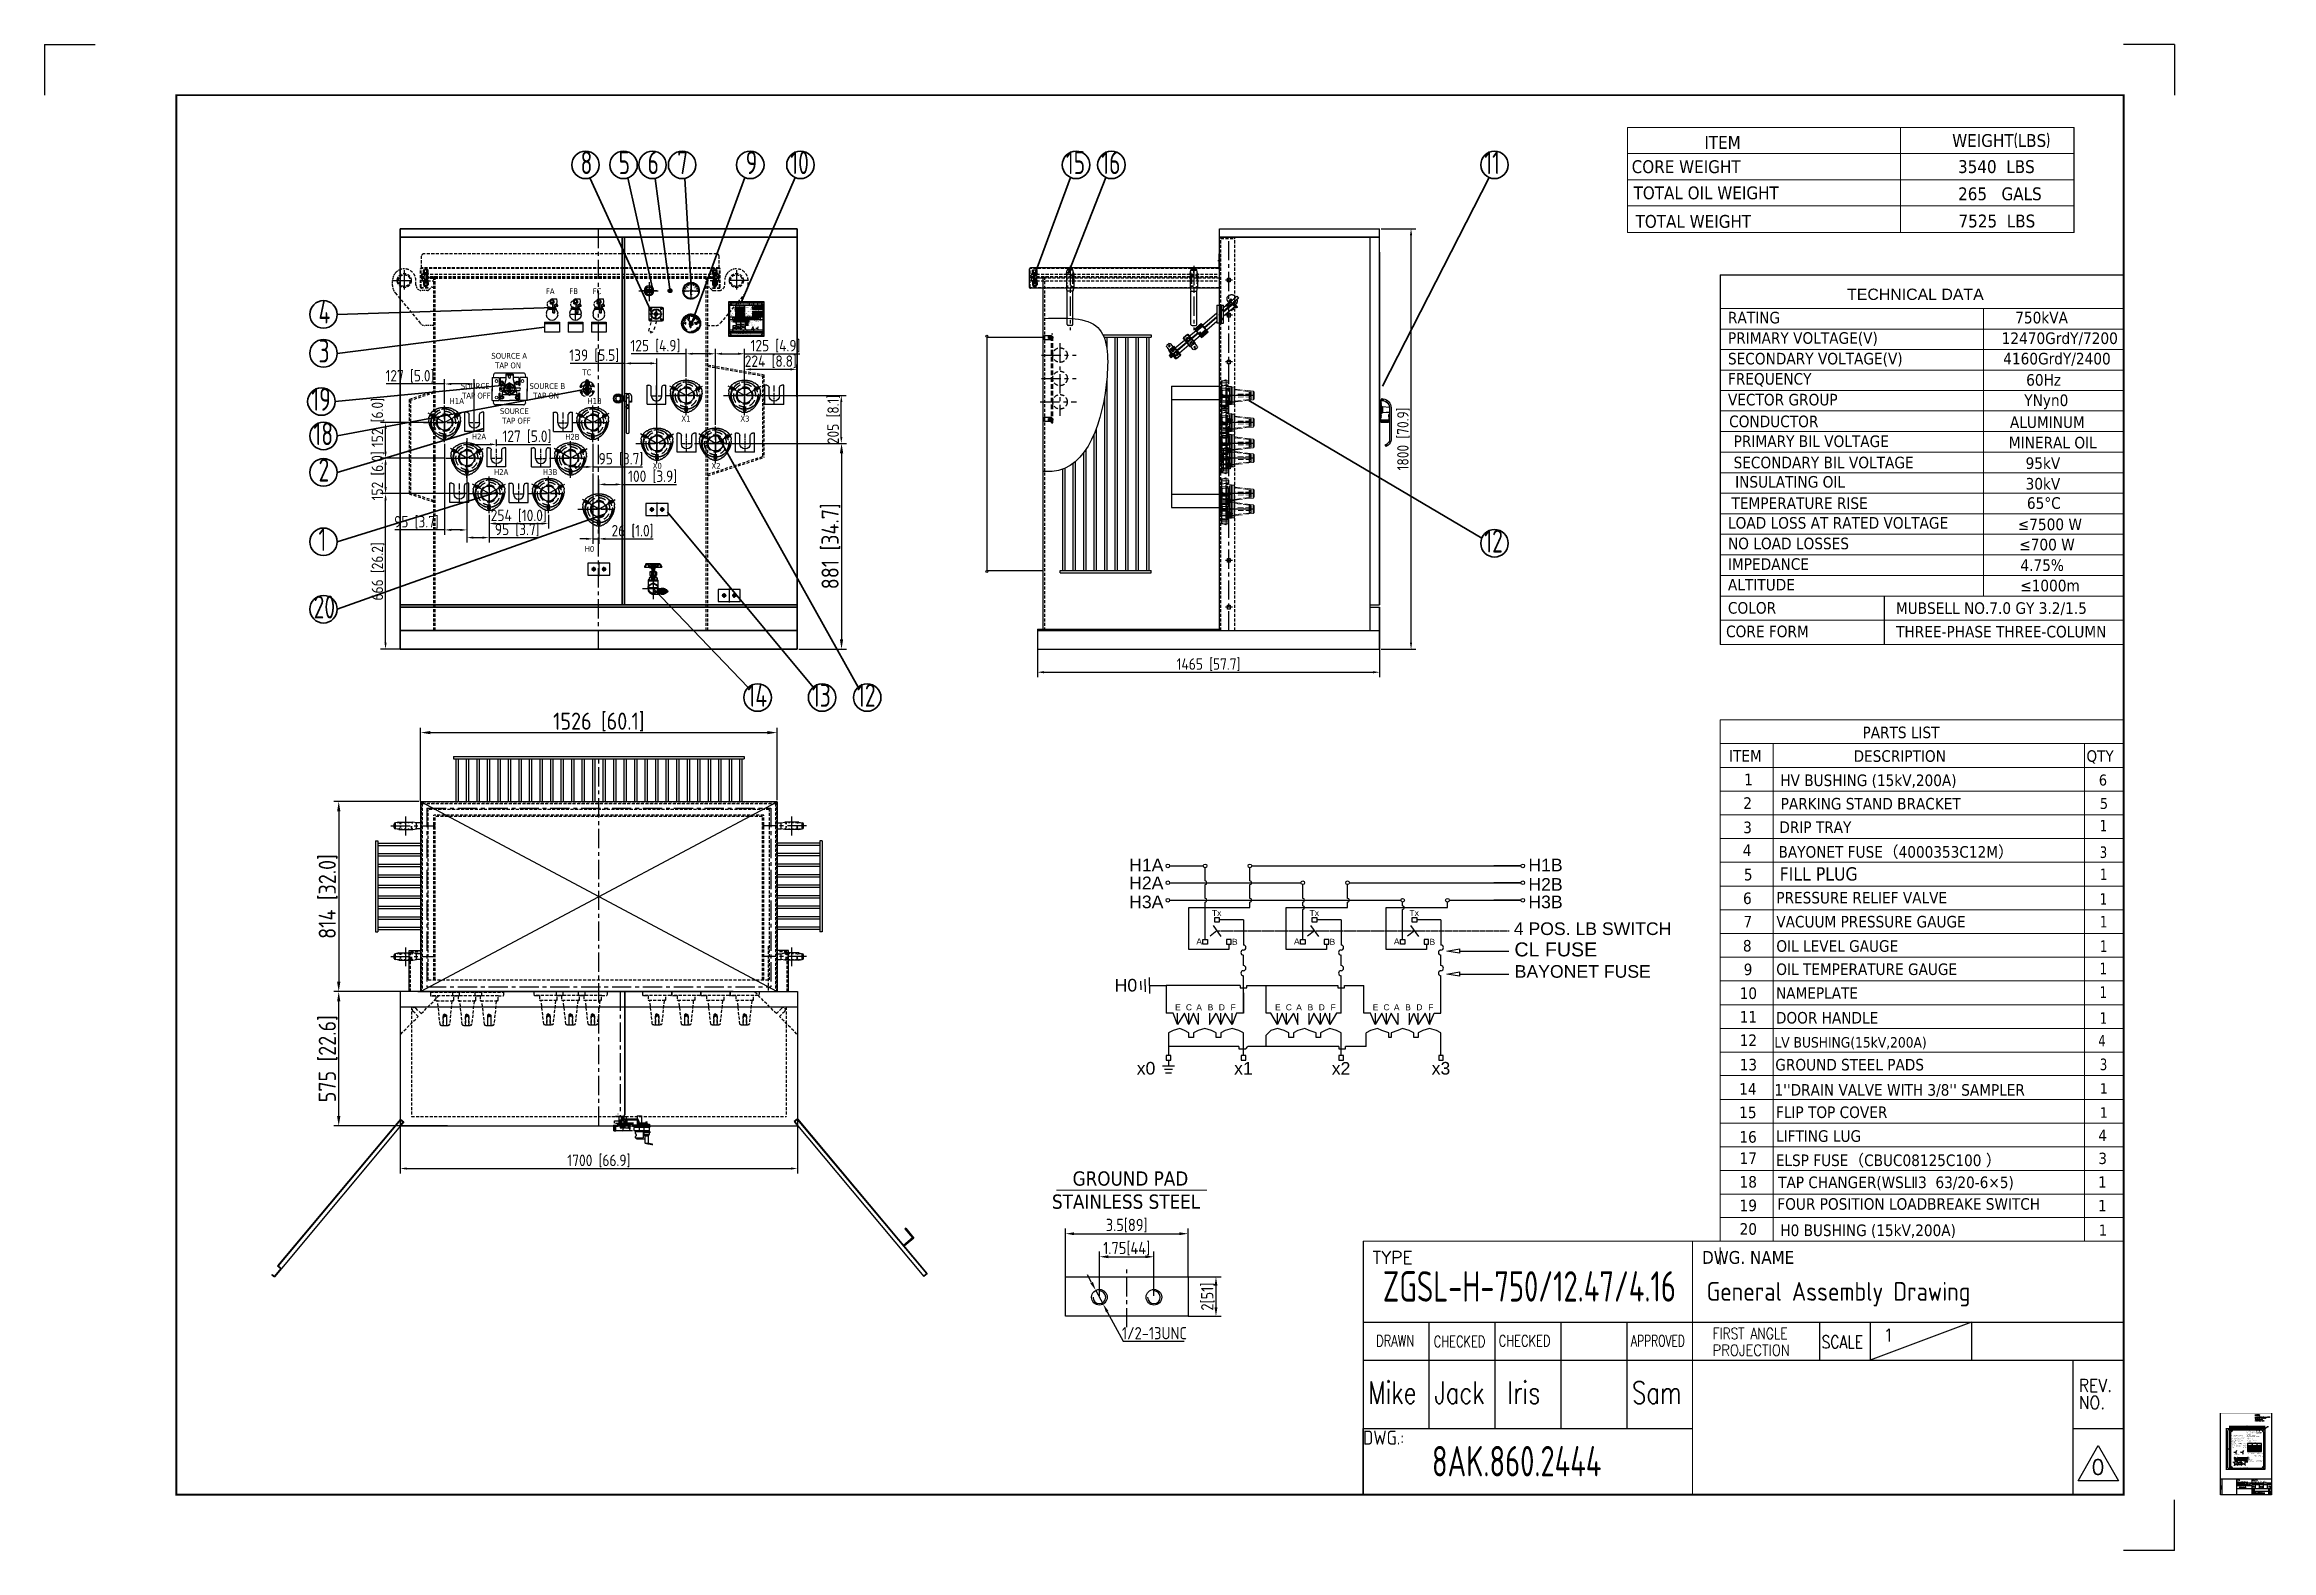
# Model space of a CAD drawing. Header units: millimetres. Extents: x 226184 to 235717, y -181921 to -175474.
import ezdxf
from ezdxf.enums import TextEntityAlignment as Align

# ---------------------------------------------------------------- set-up
doc = ezdxf.new("R2010")
doc.units = ezdxf.units.MM
doc.header["$LTSCALE"] = 13
for name, pattern in [('ACAD_ISO02W100', [15, 12, -3]), ('ACAD_ISO03W100', [1.18, 0.47, -0.71]), ('CENTER', [50.8, 31.75, -6.35, 6.35, -6.35]), ('CENTER2', [1.125, 0.75, -0.125, 0.125, -0.125]), ('CENTERX2', [101.6, 63.5, -12.7, 12.7, -12.7]), ('DASHED', [0.75, 0.5, -0.25]), ('HIDDEN', [9.525, 6.35, -3.175]), ('虚线', [2, 1, -1])]:
    doc.linetypes.add(name, pattern=pattern)
doc.layers.get('0').update_dxf_attribs({"color": 1, "linetype": 'CENTER'})
for name, color, linetype in [('1', 4, 'Continuous'), ('2', 3, 'Continuous'), ('2细线层', 4, 'Continuous'), ('3中心线层', 1, 'CENTER'), ('4', 2, 'HIDDEN'), ('4虚线层', 6, 'DASHED'), ('6文字层', 3, 'Continuous'), ('C00-00-00', 7, 'Continuous'), ('PDF_Geometry', 7, 'Continuous'), ('PDF_几何图形', 7, 'Continuous'), ('中心线', 1, 'CENTER2'), ('图层2', 3, 'Continuous'), ('粗实线', 4, 'Continuous')]:
    doc.layers.add(name, color=color, linetype=linetype)
for name, color, linetype, lineweight in [('1粗实线', 4, 'Continuous', 50), ('2细实线', 3, 'Continuous', 20), ('标注、文本', 3, 'Continuous', 25), ('粗线', 4, 'Continuous', 50), ('铁心', 3, 'Continuous', 0)]:
    doc.layers.add(name, color=color, linetype=linetype, lineweight=lineweight)
doc.layers.add('paper', color=254, linetype='Continuous', plot=False)
doc.styles.add('Arial_txtstyle_2.50_0_0', font='arial.ttf')
doc.styles.add('DWG_BLOCK', font='romant.shx', dxfattribs={"width": 0.8})
doc.styles.add('Note Text (ANSI)', font='arial.ttf')
doc.styles.add('PDF Arial', font='arial.ttf')
doc.styles.add('PDF FangSong', font='simfang.ttf')
doc.styles.add('pdm', font='gbenor.shx', dxfattribs={"width": 0.8, "bigfont": 'gbhzfs.shx'})
doc.styles.add('ROMANS', font='romans.shx', dxfattribs={"bigfont": 'whgtxt.shx'})
doc.styles.get("Standard").update_dxf_attribs({"font": 'gbenor.shx', "bigfont": 'gbcbig.shx'})
doc.styles.add('Tahoma$001', font='tahoma.ttf', dxfattribs={"height": 2.159784})
doc.styles.add('Tahoma_txtstyle_28.93_0_0', font='tahoma.ttf')
doc.styles.add('Tahoma_txtstyle_30.40_0_0', font='tahoma.ttf')
doc.styles.add('Tahoma_txtstyle_30.51_0_0', font='tahoma.ttf')
doc.styles.add('宋体', font='msyh.ttf', dxfattribs={"width": 0.6})
doc.dimstyles.new('1-15', dxfattribs={"dimscale": 10, "dimtxt": 3.5, "dimasz": 2, "dimexe": 1.5, "dimexo": 0.5, "dimgap": 0.5, "dimtad": 1, "dimtoh": 1, "dimdec": 1, "dimdsep": 46, "dimtxsty": 'Standard', "dimcen": 2.5, "dimclrd": 3, "dimclre": 3, "dimclrt": 3, "dimadec": 0, "dimazin": 2, "dimtfac": 1, "dimtdec": 1, "dimtmove": 0, "dimatfit": 2, "dimfxl": 1, "dimarcsym": 0})
doc.dimstyles.new('ISO-25', dxfattribs={"dimtxt": 2.5, "dimasz": 2.5, "dimexe": 1.25, "dimexo": 0.625, "dimtad": 1, "dimtxsty": 'Standard', "dimcen": 2.5, "dimadec": 0, "dimazin": 0, "dimtfac": 1, "dimtmove": 0, "dimatfit": 3, "dimfxl": 1, "dimarcsym": 0})
doc.dimstyles.new('英寸 1-10', dxfattribs={"dimscale": 14, "dimtxt": 3.5, "dimasz": 2, "dimexe": 1.5, "dimexo": 0.5, "dimgap": 0.5, "dimtad": 1, "dimtoh": 1, "dimdec": 1, "dimdsep": 46, "dimtxsty": 'Standard', "dimcen": 2.5, "dimclrd": 3, "dimclre": 3, "dimclrt": 3, "dimadec": 0, "dimazin": 2, "dimtfac": 1, "dimtdec": 1, "dimtmove": 0, "dimatfit": 2, "dimfxl": 1, "dimarcsym": 0})
doc.dimstyles.new('郁文书', dxfattribs={"dimscale": 15, "dimtxt": 3.5, "dimasz": 2.5, "dimexe": 1.5, "dimexo": 0, "dimgap": 0.5, "dimtad": 1, "dimtoh": 1, "dimtxsty": 'Standard', "dimcen": 2.5, "dimclrd": 3, "dimclre": 3, "dimclrt": 2, "dimadec": 0, "dimazin": 0, "dimtfac": 1, "dimtmove": 0, "dimatfit": 2, "dimfxl": 1, "dimarcsym": 0})

# ---------------------------------------------------------------- blocks, each defined once
blk = doc.blocks.new('A$C712F3155')
at = {"layer": '1', "color": 1, "linetype": 'CENTERX2', "lineweight": -3, "ltscale": 0.1}
for p, q in [((90, 84.1), (19.5, 124.8)), ((90, 0), (90, 157)), ((90, 130.3), (90, 35.5)), ((90, 84.1), (160.5, 124.8)), ((0, 84.1), (158.7, 84.1))]:
    blk.add_line(p, q, dxfattribs=at)
blk.add_circle((90, 84.1), 59, dxfattribs=at)
at = {"layer": '2细线层'}
for centre in [(38.9, 113.6), (141.1, 113.6), (90, 25.1)]:
    blk.add_circle(centre, 5, dxfattribs=at)
at = {"layer": '标注、文本'}
for centre in [(38.9, 113.6), (141.1, 113.6), (90, 25.1)]:
    blk.add_arc(centre, 5.5, 242.67153, 150.00001, dxfattribs=at)
at = {"layer": '粗实线'}
blk.add_circle((90, 84.1), 32.5, dxfattribs=at)
blk = doc.blocks.new('0.020')
at = {"layer": '中心线', "ltscale": 2}
for p, q in [((13588.7, 16535.6), (13633.7, 16535.6)), ((13611.2, 16499.1), (13611.2, 16581.1))]:
    blk.add_line(p, q, dxfattribs=at)
at = {"layer": '粗实线', "lineweight": 30}
for p, q in [((13570.7, 16499.1), (13570.7, 16581.1)), ((13570.7, 16581.1), (13578.7, 16581.1)), ((13570.7, 16499.1), (13651.7, 16499.1)), ((13588.7, 16535.6), (13588.7, 16571.1)), ((13633.7, 16535.6), (13633.7, 16571.1)), ((13643.7, 16581.1), (13651.7, 16581.1)), ((13651.7, 16499.1), (13651.7, 16581.1))]:
    blk.add_line(p, q, dxfattribs=at)
for centre, radius, start, end in [((13578.7, 16571.1), 10, 0, 90), ((13611.2, 16535.6), 22.5, 180, 0), ((13643.7, 16571.1), 10, 90, 180)]:
    blk.add_arc(centre, radius, start, end, dxfattribs=at)
blk = doc.blocks.new('*D33')
at = {"layer": '2细实线', "color": 3, "linetype": 'ByBlock', "lineweight": -2}
for p, q in [((227991.8, -177159.4), (227991.8, -177207.2)), ((228019.8, -177186.2), (228090.8, -177186.2)), ((228118.8, -177193.7), (228118.8, -177165.2)), ((228118.8, -177186.2), (228350.7, -177186.2))]:
    blk.add_line(p, q, dxfattribs=at)
at = {"layer": '2细实线', "color": 3, "linetype": 'ByBlock'}
for points in [[(228019.8, -177181.6), (228019.8, -177190.9), (227991.8, -177186.2)], [(228090.8, -177181.6), (228090.8, -177190.9), (228118.8, -177186.2)]]:
    blk.add_solid(points, dxfattribs=at)
at = {"layer": 'Defpoints', "color": 0, "linetype": 'ByBlock'}
for p in [(227991.8, -177152.4), (228118.8, -177186.2), (228118.8, -177200.7)]:
    blk.add_point(p, dxfattribs=at)
at = {"layer": '2细实线', "color": 3, "linetype": 'ByBlock', "insert": (228248.7, -177153.7), "char_height": 49, "attachment_point": 5}
blk.add_mtext('127 [5.0]', dxfattribs=at)
blk = doc.blocks.new('*D27')
at = {"layer": '2细实线', "color": 3, "linetype": 'ByBlock', "lineweight": -2}
for p, q in [((227896.8, -176927.3), (227646.2, -176927.3)), ((227896.8, -177013.1), (227896.8, -176906.3)), ((227995.8, -176927.3), (227924.8, -176927.3)), ((228023.8, -177123.7), (228023.8, -176906.3))]:
    blk.add_line(p, q, dxfattribs=at)
at = {"layer": '2细实线', "color": 3, "linetype": 'ByBlock'}
for points in [[(227924.8, -176922.7), (227924.8, -176932), (227896.8, -176927.3)], [(227995.8, -176922.7), (227995.8, -176932), (228023.8, -176927.3)]]:
    blk.add_solid(points, dxfattribs=at)
at = {"layer": 'Defpoints', "color": 0, "linetype": 'ByBlock'}
for p in [(228023.8, -176927.3), (227896.8, -177020.1), (228023.8, -177130.7)]:
    blk.add_point(p, dxfattribs=at)
at = {"layer": '2细实线', "color": 3, "linetype": 'ByBlock', "insert": (227748.1, -176894.8), "char_height": 49, "attachment_point": 5}
blk.add_mtext('127 [5.0]', dxfattribs=at)
blk = doc.blocks.new('A$C5D6D1F02')
at = {"layer": '标注、文本'}
for p, q in [((103.5, 25.6), (148.3, 25.6)), ((125.9, 0), (125.9, 51.2))]:
    blk.add_line(p, q, dxfattribs=at)
at = {"layer": '粗实线', "lineweight": 30}
for points in [[(17.1, 50.1), (10.7, 46.9), (3.2, 39.5), (0, 29.9)], [(0, 22.4), (2.1, 23.5), (3.2, 25.6), (2.1, 28.8), (0, 29.9)], [(0, 22.4), (3.2, 12.8), (10.7, 5.3), (17.1, 2.1)], [(16, 83.2), (12.8, 81.1), (9.6, 80), (7.5, 76.8), (5.3, 74.7), (4.3, 71.5)], [(16, 83.2), (12.8, 81.1), (9.6, 80), (7.5, 76.8), (5.3, 74.7), (4.3, 71.5)], [(4.3, 68.3), (4.3, 66.1), (5.3, 62.9), (7.5, 59.7), (9.6, 57.6), (12.8, 55.5), (16, 54.4), (20.3, 53.3), (24.5, 53.3), (28.8, 53.3)], [(4.3, 68.3), (4.3, 66.1), (5.3, 62.9), (7.5, 59.7), (9.6, 57.6), (12.8, 55.5), (16, 54.4), (20.3, 53.3), (24.5, 53.3), (28.8, 53.3)], [(11.7, 48), (7.5, 48), (12.8, 56.5)], [(7.5, 48), (7.5, 44.8), (8.5, 44.8), (8.5, 48)], [(8.5, 48), (12.8, 55.5)], [(11.7, 57.6), (12.8, 56.5), (17.1, 55.5), (20.3, 54.4), (24.5, 53.3), (28.8, 53.3)], [(11.7, 57.6), (12.8, 56.5), (17.1, 55.5), (20.3, 54.4), (24.5, 53.3), (28.8, 53.3)], [(25.6, 90.7), (20.3, 88.5), (17.1, 85.3), (14.9, 80)], [(14.9, 81.1), (14.9, 80)], [(25.6, 87.5), (19.2, 85.3), (17.1, 80)], [(17.1, 73.6), (20.3, 70.4), (25.6, 69.3)], [(19.2, 73.6), (17.1, 73.6), (17.1, 69.3)], [(18.1, 1.1), (25.6, 0), (33.1, 1.1)], [(25.6, 90.7), (25.6, 87.5)], [(25.6, 70.4), (30.9, 71.5), (35.2, 75.7), (35.2, 82.1), (30.9, 86.4), (25.6, 87.5)], [(28.8, 64), (28.8, 67.2), (25.6, 70.4)], [(25.6, 69.3), (25.6, 70.4)], [(25.6, 69.3), (28.8, 64)], [(33.1, 32), (28.8, 32), (28.8, 64)], [(37.3, 32), (37.3, 64), (28.8, 64)], [(51.2, 29.9), (48, 39.5), (40.5, 46.9), (33.1, 50.1)], [(33.1, 2.1), (40.5, 5.3), (48, 12.8), (51.2, 22.4)], [(37.3, 56.5), (40.5, 58.7), (42.7, 60.8), (44.8, 62.9), (45.9, 66.1), (45.9, 68.3), (45.9, 71.5)], [(37.3, 56.5), (40.5, 58.7), (42.7, 60.8), (44.8, 62.9), (45.9, 66.1), (45.9, 68.3), (45.9, 71.5)], [(45.9, 69.3), (44.8, 69.3), (37.3, 64)], [(37.3, 55.5), (40.5, 57.6), (42.7, 58.7), (43.7, 61.9), (45.9, 64), (45.9, 66.1), (45.9, 68.3)], [(37.3, 55.5), (40.5, 57.6), (42.7, 58.7), (43.7, 61.9), (45.9, 64), (45.9, 66.1), (45.9, 68.3)], [(45.9, 59.7), (41.6, 59.7)], [(43.7, 48), (43.7, 44.8), (42.7, 44.8), (42.7, 48)], [(45.9, 69.3), (46.9, 80), (45.9, 90.7)], [(50.1, 60.8), (45.9, 71.5)], [(45.9, 69.3), (45.9, 59.7), (49.1, 59.7), (50.1, 59.7), (50.1, 60.8)], [(51.2, 29.9), (49.1, 28.8), (48, 25.6), (49.1, 23.5), (51.2, 22.4)], [(117.3, 50.1), (110.9, 46.9), (103.5, 39.5), (100.3, 29.9)], [(100.3, 22.4), (102.4, 23.5), (103.5, 25.6), (102.4, 28.8), (100.3, 29.9)], [(100.3, 22.4), (103.5, 12.8), (110.9, 5.3), (117.3, 2.1)], [(116.3, 83.2), (113.1, 81.1), (109.9, 80), (107.7, 76.8), (105.6, 74.7), (104.5, 71.5)], [(116.3, 83.2), (113.1, 81.1), (109.9, 80), (107.7, 76.8), (105.6, 74.7), (104.5, 71.5)], [(104.5, 68.3), (104.5, 66.1), (105.6, 62.9), (107.7, 59.7), (109.9, 57.6), (113.1, 55.5), (116.3, 54.4), (120.5, 53.3), (124.8, 53.3), (129.1, 53.3)], [(104.5, 68.3), (104.5, 66.1), (105.6, 62.9), (107.7, 59.7), (109.9, 57.6), (113.1, 55.5), (116.3, 54.4), (120.5, 53.3), (124.8, 53.3), (129.1, 53.3)], [(112, 48), (107.7, 48), (113.1, 56.5)], [(107.7, 48), (107.7, 44.8), (108.8, 44.8), (108.8, 48)], [(108.8, 48), (113.1, 55.5)], [(112, 57.6), (113.1, 56.5), (117.3, 55.5), (120.5, 54.4), (124.8, 53.3), (129.1, 53.3)], [(112, 57.6), (113.1, 56.5), (117.3, 55.5), (120.5, 54.4), (124.8, 53.3), (129.1, 53.3)], [(125.9, 90.7), (120.5, 88.5), (117.3, 85.3), (115.2, 80)], [(116.3, 81.1), (116.3, 80)], [(125.9, 87.5), (119.5, 85.3), (117.3, 80)], [(117.3, 73.6), (120.5, 70.4), (125.9, 69.3)], [(119.5, 73.6), (117.3, 73.6), (117.3, 69.3)], [(118.4, 1.1), (125.9, 0), (133.4, 1.1)], [(125.9, 90.7), (125.9, 87.5)], [(125.9, 70.4), (131.2, 71.5), (135.5, 75.7), (135.5, 82.1), (131.2, 86.4), (125.9, 87.5)], [(129.1, 64), (129.1, 67.2), (125.9, 70.4)], [(125.9, 69.3), (125.9, 70.4)], [(125.9, 69.3), (129.1, 64)], [(133.4, 32), (129.1, 32), (129.1, 64)], [(137.6, 32), (137.6, 64), (129.1, 64)], [(151.5, 29.9), (148.3, 39.5), (140.8, 46.9), (133.4, 50.1)], [(133.4, 2.1), (140.8, 5.3), (148.3, 12.8), (151.5, 22.4)], [(137.6, 56.5), (140.8, 58.7), (143, 60.8), (145.1, 62.9), (146.2, 66.1), (147.2, 68.3), (146.2, 71.5)], [(137.6, 56.5), (140.8, 58.7), (143, 60.8), (145.1, 62.9), (146.2, 66.1), (147.2, 68.3), (146.2, 71.5)], [(146.2, 69.3), (145.1, 69.3), (137.6, 64)], [(137.6, 55.5), (140.8, 57.6), (143, 58.7), (144, 61.9), (146.2, 64), (146.2, 66.1), (147.2, 68.3)], [(137.6, 55.5), (140.8, 57.6), (143, 58.7), (144, 61.9), (146.2, 64), (146.2, 66.1), (147.2, 68.3)], [(146.2, 59.7), (141.9, 59.7)], [(144, 48), (144, 44.8), (143, 44.8), (143, 48)], [(146.2, 69.3), (147.2, 80), (146.2, 90.7)], [(146.2, 69.3), (146.2, 59.7), (149.4, 59.7), (150.4, 59.7), (150.4, 60.8), (146.2, 71.5)], [(151.5, 29.9), (149.4, 28.8), (148.3, 25.6), (149.4, 23.5), (151.5, 22.4)], [(217.6, 50.1), (211.2, 46.9), (203.8, 39.5), (200.6, 29.9)], [(200.6, 22.4), (202.7, 23.5), (203.8, 25.6), (202.7, 28.8), (200.6, 29.9)], [(200.6, 22.4), (203.8, 12.8), (211.2, 5.3), (217.6, 2.1)], [(216.6, 83.2), (213.4, 81.1), (210.2, 80), (208, 76.8), (205.9, 74.7), (204.8, 71.5)], [(216.6, 83.2), (213.4, 81.1), (210.2, 80), (208, 76.8), (205.9, 74.7), (204.8, 71.5)], [(204.8, 68.3), (204.8, 66.1), (205.9, 62.9), (208, 59.7), (210.2, 57.6), (213.4, 55.5), (216.6, 54.4), (220.8, 53.3), (225.1, 53.3), (229.4, 53.3)], [(204.8, 68.3), (204.8, 66.1), (205.9, 62.9), (208, 59.7), (210.2, 57.6), (213.4, 55.5), (216.6, 54.4), (220.8, 53.3), (225.1, 53.3), (229.4, 53.3)], [(212.3, 48), (208, 48), (213.4, 56.5)], [(208, 48), (208, 44.8), (209.1, 44.8), (209.1, 48)], [(209.1, 48), (213.4, 55.5)], [(212.3, 57.6), (214.4, 56.5), (217.6, 55.5), (220.8, 54.4), (225.1, 53.3), (229.4, 53.3)], [(212.3, 57.6), (214.4, 56.5), (217.6, 55.5), (220.8, 54.4), (225.1, 53.3), (229.4, 53.3)], [(226.2, 90.7), (220.8, 88.5), (217.6, 85.3), (216.6, 80)], [(216.6, 81.1), (216.6, 80)], [(226.2, 87.5), (219.8, 85.3), (217.6, 80)], [(217.6, 73.6), (220.8, 70.4), (226.2, 69.3)], [(219.8, 73.6), (217.6, 73.6), (217.6, 69.3)], [(218.7, 1.1), (226.2, 0), (233.6, 1.1)], [(226.2, 90.7), (226.2, 87.5)], [(226.2, 70.4), (231.5, 71.5), (235.8, 75.7), (235.8, 82.1), (231.5, 86.4), (226.2, 87.5)], [(229.4, 64), (229.4, 67.2), (226.2, 70.4)], [(226.2, 69.3), (226.2, 70.4)], [(226.2, 69.3), (229.4, 64)], [(233.6, 32), (229.4, 32), (229.4, 64)], [(237.9, 32), (237.9, 64), (229.4, 64)], [(251.8, 29.9), (248.6, 39.5), (241.1, 46.9), (233.6, 50.1)], [(233.6, 2.1), (241.1, 5.3), (248.6, 12.8), (251.8, 22.4)], [(237.9, 56.5), (241.1, 58.7), (243.2, 60.8), (245.4, 62.9), (246.4, 66.1), (247.5, 68.3), (246.4, 71.5)], [(237.9, 56.5), (241.1, 58.7), (243.2, 60.8), (245.4, 62.9), (246.4, 66.1), (247.5, 68.3), (246.4, 71.5)], [(246.4, 69.3), (245.4, 69.3), (237.9, 64)], [(237.9, 55.5), (241.1, 57.6), (243.2, 58.7), (244.3, 61.9), (246.4, 64), (246.4, 66.1), (247.5, 68.3)], [(237.9, 55.5), (241.1, 57.6), (243.2, 58.7), (244.3, 61.9), (246.4, 64), (246.4, 66.1), (247.5, 68.3)], [(246.4, 59.7), (242.2, 59.7)], [(244.3, 48), (244.3, 44.8), (243.2, 44.8), (243.2, 48)], [(246.4, 69.3), (247.5, 80), (246.4, 90.7)], [(246.4, 69.3), (246.4, 59.7), (249.6, 59.7), (250.7, 59.7), (250.7, 60.8), (246.4, 71.5)], [(251.8, 29.9), (249.6, 28.8), (248.6, 25.6), (249.6, 23.5), (251.8, 22.4)]]:
    blk.add_lwpolyline(points, dxfattribs=at)
for points in [[(25.6, 86.4), (24.5, 86.4), (23.5, 85.3), (22.4, 85.3), (21.3, 84.3), (20.3, 84.3), (20.3, 83.2), (20.3, 82.1), (19.2, 81.1), (19.2, 80), (20.3, 78.9), (20.3, 77.9), (21.3, 76.8), (22.4, 75.7), (23.5, 75.7), (24.5, 75.7), (25.6, 75.7), (26.7, 75.7), (27.7, 75.7), (28.8, 76.8), (29.9, 76.8), (29.9, 77.9), (30.9, 78.9), (30.9, 80), (30.9, 81.1), (30.9, 82.1), (29.9, 83.2), (29.9, 84.3), (28.8, 84.3), (28.8, 85.3), (27.7, 85.3), (26.7, 86.4)], [(38.4, 48), (38.4, 49.1)], [(125.9, 86.4), (124.8, 86.4), (123.7, 85.3), (122.7, 85.3), (121.6, 84.3), (120.5, 84.3), (120.5, 83.2), (120.5, 82.1), (119.5, 81.1), (119.5, 80), (120.5, 78.9), (120.5, 77.9), (121.6, 76.8), (122.7, 75.7), (123.7, 75.7), (124.8, 75.7), (125.9, 75.7), (126.9, 75.7), (128, 75.7), (129.1, 76.8), (130.1, 76.8), (130.1, 77.9), (131.2, 78.9), (131.2, 80), (131.2, 81.1), (131.2, 82.1), (130.1, 83.2), (130.1, 84.3), (129.1, 84.3), (129.1, 85.3), (128, 85.3), (126.9, 86.4)], [(138.7, 48), (138.7, 49.1)], [(226.2, 86.4), (225.1, 86.4), (224, 85.3), (223, 85.3), (221.9, 84.3), (220.8, 84.3), (220.8, 83.2), (220.8, 82.1), (219.8, 81.1), (220.8, 80), (220.8, 78.9), (220.8, 77.9), (221.9, 76.8), (223, 75.7), (224, 75.7), (225.1, 75.7), (226.2, 75.7), (227.2, 75.7), (228.3, 75.7), (229.4, 76.8), (230.4, 76.8), (230.4, 77.9), (231.5, 78.9), (231.5, 80), (231.5, 81.1), (231.5, 82.1), (231.5, 83.2), (230.4, 84.3), (229.4, 84.3), (229.4, 85.3), (228.3, 85.3), (227.2, 86.4)], [(239, 48), (239, 49.1)]]:
    blk.add_lwpolyline(points, close=True, dxfattribs=at)
for points in [[(11.7, 48), (11.7, 48), (11.7, 56.5), (11.7, 56.5)], [(12.8, 48), (12.8, 48), (25.6, 48), (25.6, 48)], [(16, 48), (16, 48), (12.8, 48), (12.8, 48)], [(12.8, 46.9), (12.8, 46.9), (38.4, 46.9), (38.4, 46.9)], [(14.9, 80), (14.9, 80), (17.1, 80), (17.1, 80)], [(16, 48), (16, 48), (16, 53.3), (16, 53.3)], [(25.6, 69.3), (25.6, 69.3), (17.1, 69.3), (17.1, 69.3)], [(18.1, 48), (18.1, 48), (18.1, 54.4), (18.1, 54.4)], [(18.1, 51.2), (18.1, 51.2), (28.8, 50.1), (28.8, 50.1)], [(18.1, 51.2), (18.1, 51.2), (28.8, 51.2), (28.8, 51.2)], [(19.2, 80), (19.2, 80), (19.2, 73.6), (19.2, 73.6)], [(19.2, 73.6), (19.2, 73.6), (25.6, 70.4), (25.6, 70.4)], [(24.5, 48), (24.5, 48), (41.6, 48), (41.6, 48)], [(25.6, 90.7), (25.6, 90.7), (45.9, 90.7), (45.9, 90.7)], [(25.6, 71.5), (25.6, 71.5), (25.6, 70.4), (25.6, 70.4)], [(25.6, 48), (25.6, 48), (25.6, 49.1), (25.6, 49.1)], [(38.4, 48), (38.4, 48), (25.6, 48), (25.6, 48)], [(28.8, 56.5), (28.8, 56.5), (37.3, 56.5), (37.3, 56.5)], [(28.8, 39.5), (28.8, 39.5), (37.3, 39.5), (37.3, 39.5)], [(28.8, 32), (28.8, 32), (37.3, 32), (37.3, 32)], [(37.3, 64), (37.3, 64), (37.3, 65.1), (37.3, 65.1)], [(42.7, 48), (42.7, 48), (37.3, 55.5), (37.3, 55.5)], [(38.4, 48), (38.4, 48), (38.4, 56.5), (38.4, 56.5)], [(43.7, 48), (43.7, 48), (38.4, 56.5), (38.4, 56.5)], [(112, 48), (112, 48), (112, 56.5), (112, 56.5)], [(113.1, 48), (113.1, 48), (125.9, 48), (125.9, 48)], [(116.3, 48), (116.3, 48), (113.1, 48), (113.1, 48)], [(113.1, 46.9), (113.1, 46.9), (138.7, 46.9), (138.7, 46.9)], [(115.2, 80), (115.2, 80), (117.3, 80), (117.3, 80)], [(116.3, 48), (116.3, 48), (116.3, 53.3), (116.3, 53.3)], [(125.9, 69.3), (125.9, 69.3), (117.3, 69.3), (117.3, 69.3)], [(118.4, 48), (118.4, 48), (118.4, 54.4), (118.4, 54.4)], [(118.4, 51.2), (118.4, 51.2), (129.1, 50.1), (129.1, 50.1)], [(118.4, 51.2), (118.4, 51.2), (129.1, 51.2), (129.1, 51.2)], [(119.5, 73.6), (119.5, 73.6), (125.9, 70.4), (125.9, 70.4)], [(120.5, 80), (120.5, 80), (120.5, 73.6), (120.5, 73.6)], [(124.8, 48), (124.8, 48), (141.9, 48), (141.9, 48)], [(125.9, 90.7), (125.9, 90.7), (146.2, 90.7), (146.2, 90.7)], [(125.9, 71.5), (125.9, 71.5), (125.9, 70.4), (125.9, 70.4)], [(125.9, 48), (125.9, 48), (125.9, 49.1), (125.9, 49.1)], [(138.7, 48), (138.7, 48), (125.9, 48), (125.9, 48)], [(129.1, 56.5), (129.1, 56.5), (137.6, 56.5), (137.6, 56.5)], [(129.1, 39.5), (129.1, 39.5), (137.6, 39.5), (137.6, 39.5)], [(129.1, 32), (129.1, 32), (137.6, 32), (137.6, 32)], [(137.6, 64), (137.6, 64), (137.6, 65.1), (137.6, 65.1)], [(143, 48), (143, 48), (137.6, 55.5), (137.6, 55.5)], [(138.7, 48), (138.7, 48), (138.7, 56.5), (138.7, 56.5)], [(144, 48), (144, 48), (138.7, 56.5), (138.7, 56.5)], [(212.3, 48), (212.3, 48), (212.3, 56.5), (212.3, 56.5)], [(213.4, 48), (213.4, 48), (226.2, 48), (226.2, 48)], [(216.6, 48), (216.6, 48), (213.4, 48), (213.4, 48)], [(213.4, 46.9), (213.4, 46.9), (239, 46.9), (239, 46.9)], [(216.6, 80), (216.6, 80), (217.6, 80), (217.6, 80)], [(216.6, 48), (216.6, 48), (216.6, 53.3), (216.6, 53.3)], [(226.2, 69.3), (226.2, 69.3), (217.6, 69.3), (217.6, 69.3)], [(218.7, 48), (218.7, 48), (218.7, 54.4), (218.7, 54.4)], [(218.7, 51.2), (218.7, 51.2), (229.4, 50.1), (229.4, 50.1)], [(218.7, 51.2), (218.7, 51.2), (229.4, 51.2), (229.4, 51.2)], [(219.8, 73.6), (219.8, 73.6), (226.2, 70.4), (226.2, 70.4)], [(220.8, 80), (220.8, 80), (220.8, 73.6), (220.8, 73.6)], [(225.1, 48), (225.1, 48), (242.2, 48), (242.2, 48)], [(226.2, 90.7), (226.2, 90.7), (246.4, 90.7), (246.4, 90.7)], [(226.2, 71.5), (226.2, 71.5), (226.2, 70.4), (226.2, 70.4)], [(226.2, 48), (226.2, 48), (226.2, 49.1), (226.2, 49.1)], [(239, 48), (239, 48), (226.2, 48), (226.2, 48)], [(229.4, 56.5), (229.4, 56.5), (237.9, 56.5), (237.9, 56.5)], [(229.4, 39.5), (229.4, 39.5), (237.9, 39.5), (237.9, 39.5)], [(229.4, 32), (229.4, 32), (237.9, 32), (237.9, 32)], [(237.9, 64), (237.9, 64), (237.9, 65.1), (237.9, 65.1)], [(243.2, 48), (243.2, 48), (237.9, 55.5), (237.9, 55.5)], [(239, 48), (239, 48), (239, 56.5), (239, 56.5)], [(244.3, 48), (244.3, 48), (239, 56.5), (239, 56.5)]]:
    blk.add_open_spline(points, degree=3, dxfattribs=at)
blk = doc.blocks.new('*U13')
at = {"layer": '中心线', "color": 0, "linetype": 'CENTER2', "transparency": 16777216}
for p, q in [((-22.62, 0), (-4.5, 0)), ((0, 4.5), (0, 27.5)), ((4.5, 0), (22.62, 0)), ((0, -26.62), (0, -4.5))]:
    blk.add_line(p, q, dxfattribs=at)
at = {"layer": '中心线', "color": 0, "linetype": 'Continuous', "transparency": 16777216}
for p, q in [((-2.25, 0), (2.25, 0)), ((0, -2.25), (0, 2.25))]:
    blk.add_line(p, q, dxfattribs=at)
blk = doc.blocks.new('*U14')
at = {"layer": '中心线', "color": 0, "linetype": 'CENTER2', "transparency": 16777216}
for p, q in [((-3.37, 0), (-0.65, 0)), ((0, 0.65), (0, 3.37)), ((0.65, 0), (3.37, 0)), ((0, -3.37), (0, -0.65))]:
    blk.add_line(p, q, dxfattribs=at)
at = {"layer": '中心线', "color": 0, "linetype": 'Continuous', "transparency": 16777216}
for p, q in [((-0.325, 0), (0.325, 0)), ((0, -0.325), (0, 0.325))]:
    blk.add_line(p, q, dxfattribs=at)
blk = doc.blocks.new('*U15')
at = {"layer": '中心线', "color": 0, "linetype": 'CENTER2', "transparency": 16777216}
for p, q in [((-3.37, 0), (-0.65, 0)), ((0, 0.65), (0, 3.37)), ((0.65, 0), (3.37, 0)), ((0, -3.37), (0, -0.65))]:
    blk.add_line(p, q, dxfattribs=at)
at = {"layer": '中心线', "color": 0, "linetype": 'Continuous', "transparency": 16777216}
for p, q in [((-0.325, 0), (0.325, 0)), ((0, -0.325), (0, 0.325))]:
    blk.add_line(p, q, dxfattribs=at)
blk = doc.blocks.new('*U16')
at = {"layer": '中心线', "color": 0, "linetype": 'CENTER2', "transparency": 16777216}
for p, q in [((-3.37, 0), (-0.65, 0)), ((0, 0.65), (0, 3.37)), ((0.65, 0), (3.37, 0)), ((0, -3.37), (0, -0.65))]:
    blk.add_line(p, q, dxfattribs=at)
at = {"layer": '中心线', "color": 0, "linetype": 'Continuous', "transparency": 16777216}
for p, q in [((-0.325, 0), (0.325, 0)), ((0, -0.325), (0, 0.325))]:
    blk.add_line(p, q, dxfattribs=at)
blk = doc.blocks.new('*U17')
at = {"layer": '中心线', "color": 0, "linetype": 'CENTER2', "transparency": 16777216}
for p, q in [((-3.37, 0), (-0.65, 0)), ((0, 0.65), (0, 3.37)), ((0.65, 0), (3.37, 0)), ((0, -3.37), (0, -0.65))]:
    blk.add_line(p, q, dxfattribs=at)
at = {"layer": '中心线', "color": 0, "linetype": 'Continuous', "transparency": 16777216}
for p, q in [((-0.325, 0), (0.325, 0)), ((0, -0.325), (0, 0.325))]:
    blk.add_line(p, q, dxfattribs=at)
blk = doc.blocks.new('*U18')
at = {"layer": '中心线', "color": 0, "linetype": 'CENTER2', "transparency": 16777216}
for p, q in [((-36.12, 0), (-7.2, 0)), ((0, 7.2), (0, 36.12)), ((7.2, 0), (36.12, 0)), ((0, -36.12), (0, -7.2))]:
    blk.add_line(p, q, dxfattribs=at)
at = {"layer": '中心线', "color": 0, "linetype": 'Continuous', "transparency": 16777216}
for p, q in [((-3.6, 0), (3.6, 0)), ((0, -3.6), (0, 3.6))]:
    blk.add_line(p, q, dxfattribs=at)
blk = doc.blocks.new('*U21')
at = {"layer": '粗实线', "ltscale": 8}
for q in [(-0.6, -0.5), (0.6, -0.5)]:
    blk.add_line((0, 0.5), q, dxfattribs=at)
blk = doc.blocks.new('*U22')
at = {"layer": '粗实线', "color": 0, "linetype": 'ByBlock', "lineweight": -2, "transparency": 16777216}
for p, rotation in [((259924.1, 56052.4), 50), ((259924.9, 56053.3), 48.00000000000002), ((259925.8, 56054.2), 46), ((259926.6, 56055.1), 44.00000000000001), ((259927.5, 56055.9), 42.00000000000001), ((259928.5, 56056.7), 40.00000000000001), ((259929.4, 56057.5), 38.00000000000001), ((259930.4, 56058.3), 36), ((259931.4, 56059), 33.99999999999999), ((259932.5, 56059.6), 32), ((259933.5, 56060.3), 29.99999999999998), ((259934.6, 56060.9), 27.99999999999997), ((259935.7, 56061.4), 26.00000000000001), ((259936.9, 56062), 23.99999999999999), ((259938, 56062.5), 22), ((259939.2, 56062.9), 19.99999999999998), ((259940.3, 56063.3), 17.99999999999997), ((259941.5, 56063.7), 15.99999999999999), ((259942.7, 56064), 13.99999999999997), ((259943.9, 56064.3), 11.99999999999999), ((259945.1, 56064.5), 9.999999999999977), ((259946.4, 56064.7), 7.99999999999998), ((259947.6, 56064.8), 5.999999999999904), ((259948.8, 56065), 3.99999999999995), ((259950.1, 56065), 1.999999999999765), ((259952.5, 56065), 358.0000000000002), ((259953.8, 56065), 356), ((259955, 56064.8), 354.0000000000001), ((259956.2, 56064.7), 352.0000000000001), ((259957.5, 56064.5), 350.0000000000001), ((259958.7, 56064.3), 348.0000000000001), ((259959.9, 56064), 346.0000000000001), ((259961.1, 56063.7), 344.0000000000001), ((259962.3, 56063.3), 342.0000000000001), ((259963.4, 56062.9), 340), ((259964.6, 56062.5), 338), ((259965.7, 56062), 336.0000000000001), ((259966.9, 56061.4), 334), ((259968, 56060.9), 332.0000000000001), ((259969, 56060.3), 330.0000000000001), ((259970.1, 56059.6), 328), ((259971.1, 56059), 326.0000000000001), ((259972.2, 56058.3), 324), ((259973.1, 56057.5), 322.0000000000001), ((259974.1, 56056.7), 320), ((259975, 56055.9), 318), ((259976, 56055.1), 316), ((259976.8, 56054.2), 314), ((259977.7, 56053.3), 312), ((259978.5, 56052.4), 310), ((259915.9, 56032), 86), ((259915.8, 56030.8), 87.99999999999999), ((259915.8, 56029.5), 90), ((259915.8, 56028.3), 92), ((259915.9, 56027.1), 94), ((259916, 56033.3), 84.00000000000003), ((259916, 56025.8), 96), ((259916.1, 56034.5), 82), ((259916.1, 56024.6), 98.00000000000001), ((259916.3, 56035.7), 80.00000000000001), ((259916.3, 56023.4), 99.99999999999999), ((259916.6, 56036.9), 78), ((259916.6, 56022.2), 102), ((259916.9, 56038.1), 76), ((259916.9, 56021), 104), ((259917.2, 56039.3), 74), ((259917.2, 56019.8), 106), ((259917.5, 56040.5), 72), ((259917.5, 56018.6), 108), ((259917.9, 56041.7), 70.00000000000003), ((259917.9, 56017.4), 110), ((259918.4, 56042.8), 68), ((259918.4, 56016.2), 112), ((259918.9, 56044), 66.00000000000001), ((259918.9, 56015.1), 114), ((259919.4, 56045.1), 63.99999999999999), ((259919.4, 56014), 116), ((259920, 56046.2), 62.00000000000001), ((259920, 56012.9), 118), ((259920.6, 56047.3), 59.99999999999999), ((259920.6, 56011.8), 120), ((259921.2, 56048.4), 58.00000000000002), ((259921.2, 56010.7), 122), ((259921.9, 56049.4), 56), ((259921.9, 56009.7), 124), ((259922.6, 56050.4), 54), ((259922.6, 56008.7), 126), ((259923.3, 56051.4), 52.00000000000001), ((259923.3, 56007.7), 128), ((259924.1, 56006.7), 130), ((259924.9, 56005.8), 132), ((259925.8, 56004.9), 134), ((259926.6, 56004), 136), ((259927.5, 56003.2), 138), ((259928.5, 56002.4), 140.0000000000001), ((259929.4, 56001.6), 142.0000000000001), ((259930.4, 56000.8), 144), ((259931.4, 56000.1), 146), ((259932.5, 55999.4), 148), ((259933.5, 55998.8), 150), ((259934.6, 55998.2), 152), ((259935.7, 55997.6), 154), ((259936.9, 55997.1), 156), ((259938, 55996.6), 158), ((259939.2, 55996.2), 160), ((259940.3, 55995.8), 162), ((259941.5, 55995.4), 164), ((259942.7, 55995.1), 166), ((259943.9, 55994.8), 168.0000000000001), ((259945.1, 55994.6), 170), ((259946.4, 55994.4), 172), ((259947.6, 55994.2), 174.0000000000001), ((259948.8, 55994.1), 176.0000000000001), ((259950.1, 55994.1), 178.0000000000003), ((259951.3, 55994), 180), ((259952.5, 55994.1), 181.9999999999997), ((259953.8, 55994.1), 183.9999999999999), ((259955, 55994.2), 186), ((259956.2, 55994.4), 188), ((259957.5, 55994.6), 190), ((259958.7, 55994.8), 192), ((259959.9, 55995.1), 194), ((259961.1, 55995.4), 196), ((259962.3, 55995.8), 197.9999999999999), ((259963.4, 55996.2), 200), ((259964.6, 55996.6), 202), ((259965.7, 55997.1), 204), ((259966.9, 55997.6), 206), ((259968, 55998.2), 208), ((259969, 55998.8), 210), ((259970.1, 55999.4), 212), ((259971.1, 56000.1), 214), ((259972.2, 56000.8), 216), ((259973.1, 56001.6), 218), ((259974.1, 56002.4), 220.0000000000001), ((259975, 56003.2), 222.0000000000001), ((259976, 56004), 224), ((259976.8, 56004.9), 226), ((259977.7, 56005.8), 227.9999999999999), ((259978.5, 56006.7), 230), ((259979.3, 56051.4), 308.0000000000001), ((259979.3, 56007.7), 232), ((259980, 56050.4), 306), ((259980, 56008.7), 234), ((259980.7, 56049.4), 304), ((259980.7, 56009.7), 236), ((259981.4, 56048.4), 302), ((259981.4, 56010.7), 238), ((259982, 56047.3), 300.0000000000001), ((259982, 56011.8), 240), ((259982.6, 56046.2), 298), ((259982.6, 56012.9), 242), ((259983.2, 56045.1), 296), ((259983.2, 56014), 244), ((259983.7, 56044), 294), ((259983.7, 56015.1), 246), ((259984.2, 56042.8), 292), ((259984.2, 56016.2), 248), ((259984.7, 56041.7), 290), ((259984.7, 56017.4), 250), ((259985.1, 56040.5), 288.0000000000001), ((259985.1, 56018.6), 252), ((259985.4, 56039.3), 286), ((259985.4, 56019.8), 254.0000000000001), ((259985.7, 56038.1), 284.0000000000001), ((259985.7, 56021), 256), ((259986, 56036.9), 282), ((259986, 56022.2), 258.0000000000001), ((259986.3, 56035.7), 280), ((259986.3, 56023.4), 260), ((259986.4, 56034.5), 278), ((259986.4, 56024.6), 262.0000000000001), ((259986.6, 56033.3), 276.0000000000001), ((259986.6, 56025.8), 264), ((259986.7, 56032), 274), ((259986.8, 56030.8), 272), ((259986.8, 56028.3), 268.0000000000001), ((259986.7, 56027.1), 266), ((259986.8, 56029.5), 270)]:
    blk.add_blockref('*U21', p, dxfattribs=dict(at, rotation=rotation))
blk.add_blockref('*U21', (259951.3, 56065), dxfattribs=at)
blk = doc.blocks.new('A$C03F92070')
at = {"layer": '4虚线层', "ltscale": 5}
for p, q in [((16.5, 94.8), (10.9, 98)), ((16.4, 107.6), (22, 104.3)), ((67.8, 40.2), (67.8, 116)), ((113.7, 104.3), (119.3, 107.6)), ((124.8, 98), (119.2, 94.8)), ((23.3, 71.5), (112.4, 71.5)), ((62.3, 8.9), (62.3, 15.4)), ((73.3, 15.4), (73.3, 8.9))]:
    blk.add_line(p, q, dxfattribs=at)
for radius in [57.5, 48, 36, 32.5]:
    blk.add_circle((67.8, 71.5), radius, dxfattribs=at)
at = {"layer": '4虚线层', "ltscale": 5, "extrusion": (0, 0, -1)}
for centre, radius, start, end in [((-90, 83.1), 90, 7.76573, 8.91687), ((-67.8, 71.5), 71.5, 20.96454, 39.03546), ((-68.8, 46.5), 90, 51.08313, 52.23427), ((-68.8, 46.5), 90, 55.4521, 61.38179), ((-68.8, 46.5), 90, 64.92451, 71.02185), ((-62.3, 65.4), 70, 71.02185, 87.94531), ((-67.8, -88), 223.5, 87.94531, 92.05469), ((-73.4, 65.4), 70, 92.05469, 108.97815), ((-66.9, 46.5), 90, 108.97815, 115.07549), ((-66.9, 46.5), 90, 118.61821, 124.5479), ((-66.9, 46.5), 90, 127.76573, 128.91687), ((-67.8, 71.5), 71.5, 140.96454, 159.03546), ((-45.7, 83.1), 90, 171.08313, 172.23427), ((-90, 83.1), 90, 358.61821, 4.5479), ((-90, 83.1), 90, 349.46719, 355.07549), ((-70.3, 79.5), 70, 331.9245, 349.46719), ((-205.8, 151.7), 223.5, 327.65027, 331.9245), ((-76.1, 69.6), 70, 310.17076, 327.65027), ((-89, 84.9), 90, 304.92451, 310.17076), ((-89, 84.9), 90, 295.4521, 301.38179), ((-89, 84.9), 90, 291.08313, 292.23427), ((-67.8, 71.5), 71.5, 260.96454, 279.03546), ((-46.7, 84.9), 90, 247.76573, 248.91687), ((-46.7, 84.9), 90, 238.61821, 244.5479), ((-46.7, 84.9), 90, 233.02623, 235.07549), ((-58.7, 68.9), 70, 212.35682, 233.02623), ((71, 151), 223.5, 207.21776, 212.35682), ((-65.6, 80.8), 70, 186.60228, 207.21776), ((-45.7, 83.1), 90, 184.92451, 186.60228), ((-45.7, 83.1), 90, 175.4521, 181.38179)]:
    blk.add_arc(centre, radius, start, end, dxfattribs=at)
at = {"layer": '4虚线层', "ltscale": 5}
for centre, start, end in [((13.6, 102.8), 60, 240), ((19.2, 99.6), 240, 60), ((116.5, 99.6), 120, 300), ((122.1, 102.8), 300, 120), ((67.8, 15.4), 0, 180), ((67.8, 8.9), 180, 0)]:
    blk.add_arc(centre, 5.5, start, end, dxfattribs=at)
for points, knots in [([(13.9, 117.8), (13.9, 117.8), (13.9, 117.8), (13.8, 117.7), (13.8, 117.7), (13.7, 117.6), (13.7, 117.6)], [0, 0, 0, 0, 0.272943, 0.542517, 0.809704, 1, 1, 1, 1]), ([(14.2, 118), (14.2, 118), (14.1, 118), (14.1, 117.9), (14, 117.9), (14, 117.8), (13.9, 117.8)], [0, 0, 0, 0, 0.251777, 0.501943, 0.751136, 1, 1, 1, 1]), ([(14.6, 118.3), (14.5, 118.2), (14.5, 118.2), (14.4, 118.1), (14.3, 118.1), (14.2, 118), (14.2, 118)], [0, 0, 0, 0, 0.251749, 0.501948, 0.751171, 1, 1, 1, 1]), ([(15.7, 119.2), (15.7, 119.1), (15.6, 119), (15.5, 118.9), (15.3, 118.8), (15.2, 118.7), (15.1, 118.6), (14.9, 118.5), (14.8, 118.5), (14.7, 118.4), (14.6, 118.3), (14.6, 118.3)], [0, 0, 0, 0, 0.114473, 0.22719, 0.338528, 0.448878, 0.558641, 0.668227, 0.778044, 0.888502, 1, 1, 1, 1]), ([(17.8, 120.6), (17.8, 120.6), (17.7, 120.6), (17.6, 120.5), (17.3, 120.3), (16.9, 120), (16.6, 119.8), (16.3, 119.6), (16, 119.4), (15.8, 119.2), (15.7, 119.2)], [0, 0, 0, 0, 0.026865, 0.187364, 0.351072, 0.511786, 0.674931, 0.783277, 0.891149, 1, 1, 1, 1]), ([(30.9, 128.1), (30.9, 128.1), (30.9, 128.1), (30.8, 128.1), (30.8, 128), (30.6, 128), (30.5, 127.9), (30.2, 127.8), (30, 127.7), (29.7, 127.5), (29.5, 127.4), (29.2, 127.3), (29, 127.2), (28.6, 127), (28.4, 126.9), (28, 126.7), (27.8, 126.6), (27.4, 126.4), (27.2, 126.3), (26.9, 126.1), (26.7, 126), (26.4, 125.8), (26.2, 125.8), (26, 125.6), (25.9, 125.6), (25.7, 125.5), (25.6, 125.4), (25.6, 125.4), (25.6, 125.4), (25.6, 125.4), (25.6, 125.4), (25.6, 125.4)], [0, 0, 0, 0, 0.043819, 0.043819, 0.119878, 0.119878, 0.195937, 0.195937, 0.271996, 0.271996, 0.348055, 0.348055, 0.424114, 0.424114, 0.500173, 0.500173, 0.576231, 0.576231, 0.65229, 0.65229, 0.728349, 0.728349, 0.804408, 0.804408, 0.880467, 0.880467, 0.956526, 0.956526, 0.994556, 0.994556, 1, 1, 1, 1]), ([(30.7, 128), (30.6, 128), (30.6, 127.9), (30.5, 127.8), (30.4, 127.8), (30.3, 127.6), (30.2, 127.5), (30.1, 127.4), (30, 127.3), (29.9, 127), (29.8, 126.9), (29.6, 126.7), (29.5, 126.6), (29.3, 126.5), (29.2, 126.4), (28.9, 126.3), (28.8, 126.2), (28.4, 126.1), (28.1, 126), (27.5, 125.9), (27.3, 125.8), (26.9, 125.8), (26.7, 125.7), (26.5, 125.7), (26.4, 125.7), (26, 125.6), (25.8, 125.6), (25.7, 125.5)], [0, 0, 0, 0, 0.0625, 0.0625, 0.125, 0.125, 0.1875, 0.1875, 0.25, 0.25, 0.3125, 0.3125, 0.375, 0.375, 0.4375, 0.4375, 0.5, 0.5, 0.625, 0.625, 0.75, 0.75, 0.8125, 0.8125, 0.875, 0.875, 1, 1, 1, 1]), ([(110.1, 125.4), (110.1, 125.4), (110.1, 125.4), (110.1, 125.4), (110.1, 125.4), (110.1, 125.4), (110, 125.5), (109.8, 125.6), (109.7, 125.6), (109.5, 125.8), (109.3, 125.8), (109, 126), (108.8, 126.1), (108.5, 126.3), (108.3, 126.4), (107.9, 126.6), (107.7, 126.7), (107.3, 126.9), (107.1, 127), (106.7, 127.2), (106.5, 127.3), (106.2, 127.5), (106, 127.5), (105.7, 127.7), (105.5, 127.8), (105.2, 127.9), (105.1, 128), (104.9, 128), (104.9, 128.1), (104.8, 128.1), (104.8, 128.1), (104.8, 128.1), (104.8, 128.1), (104.8, 128.1)], [0, 0, 0, 0, 0.005743, 0.005743, 0.043766, 0.043766, 0.119813, 0.119813, 0.195859, 0.195859, 0.271906, 0.271906, 0.347952, 0.347952, 0.423999, 0.423999, 0.500046, 0.500046, 0.576092, 0.576092, 0.652139, 0.652139, 0.728185, 0.728185, 0.804232, 0.804232, 0.880279, 0.880279, 0.956325, 0.956325, 0.994349, 0.994349, 1, 1, 1, 1]), ([(110, 125.5), (109.9, 125.5), (109.8, 125.6), (109.6, 125.6), (109.5, 125.6), (109.2, 125.7), (109, 125.7), (108.4, 125.8), (108.2, 125.9), (107.6, 126), (107.3, 126.1), (106.9, 126.2), (106.8, 126.3), (106.5, 126.4), (106.4, 126.5), (106.2, 126.6), (106.1, 126.7), (105.9, 126.9), (105.8, 127), (105.7, 127.3), (105.6, 127.3), (105.5, 127.5), (105.4, 127.6), (105.3, 127.8), (105.2, 127.8), (105.1, 127.9), (105.1, 128), (105, 128)], [0, 0, 0, 0, 0.0625, 0.0625, 0.125, 0.125, 0.25, 0.25, 0.375, 0.375, 0.5, 0.5, 0.5625, 0.5625, 0.625, 0.625, 0.6875, 0.6875, 0.75, 0.75, 0.8125, 0.8125, 0.875, 0.875, 0.9375, 0.9375, 1, 1, 1, 1]), ([(120, 119.2), (119.9, 119.2), (119.8, 119.3), (119.7, 119.4), (119.5, 119.5), (119.4, 119.6), (119.3, 119.6), (119.1, 119.8), (118.8, 120), (118.4, 120.3), (118.1, 120.5), (118, 120.6), (117.9, 120.6), (117.9, 120.6)], [0, 0, 0, 0, 0.05466, 0.108896, 0.162888, 0.216817, 0.270864, 0.325211, 0.488741, 0.649833, 0.813717, 0.974388, 1, 1, 1, 1]), ([(121.1, 118.3), (121.1, 118.3), (121, 118.4), (120.9, 118.5), (120.8, 118.5), (120.6, 118.6), (120.5, 118.7), (120.4, 118.8), (120.2, 118.9), (120.1, 119), (120, 119.1), (120, 119.2)], [0, 0, 0, 0, 0.111498, 0.221956, 0.331773, 0.441359, 0.551122, 0.661472, 0.77281, 0.885527, 1, 1, 1, 1]), ([(121.5, 118), (121.5, 118), (121.4, 118.1), (121.3, 118.1), (121.2, 118.2), (121.2, 118.2), (121.1, 118.3)], [0, 0, 0, 0, 0.248829, 0.498052, 0.748251, 1, 1, 1, 1]), ([(121.8, 117.8), (121.7, 117.8), (121.7, 117.9), (121.6, 117.9), (121.6, 118), (121.5, 118), (121.5, 118)], [0, 0, 0, 0, 0.248864, 0.498057, 0.748223, 1, 1, 1, 1]), ([(122, 117.6), (122, 117.6), (121.9, 117.7), (121.9, 117.7), (121.8, 117.8), (121.8, 117.8), (121.8, 117.8)], [0, 0, 0, 0, 0.190293, 0.457482, 0.727057, 1, 1, 1, 1]), ([(0, 81.2), (0, 81.2), (0, 81.2), (0, 81.1), (0, 81.1), (0, 81.1), (0, 81), (0, 80.8), (0, 80.7), (0, 80.4), (0, 80.2), (0.1, 79.8), (0.1, 79.7), (0.1, 79.2), (0.1, 79), (0.1, 78.6), (0.1, 78.4), (0.1, 77.9), (0.2, 77.7), (0.2, 77.3), (0.2, 77.1), (0.2, 76.7), (0.2, 76.5), (0.3, 76.1), (0.3, 76), (0.3, 75.7), (0.3, 75.5), (0.3, 75.3), (0.3, 75.3), (0.3, 75.2), (0.3, 75.2), (0.3, 75.2), (0.3, 75.2), (0.3, 75.2)], [0, 0, 0, 0, 0.005743, 0.005743, 0.043766, 0.043766, 0.119813, 0.119813, 0.195859, 0.195859, 0.271906, 0.271906, 0.347952, 0.347952, 0.423999, 0.423999, 0.500046, 0.500046, 0.576092, 0.576092, 0.652139, 0.652139, 0.728185, 0.728185, 0.804232, 0.804232, 0.880279, 0.880279, 0.956325, 0.956325, 0.994349, 0.994349, 1, 1, 1, 1]), ([(0, 81), (0, 80.9), (0, 80.8), (0.1, 80.6), (0.1, 80.5), (0.2, 80.2), (0.3, 80), (0.5, 79.5), (0.6, 79.2), (0.8, 78.7), (0.8, 78.4), (0.9, 78), (0.9, 77.8), (1, 77.5), (1, 77.4), (0.9, 77.1), (0.9, 77), (0.8, 76.7), (0.8, 76.6), (0.7, 76.3), (0.6, 76.2), (0.5, 76), (0.5, 75.9), (0.4, 75.8), (0.4, 75.7), (0.3, 75.5), (0.3, 75.5), (0.3, 75.4)], [0, 0, 0, 0, 0.0625, 0.0625, 0.125, 0.125, 0.25, 0.25, 0.375, 0.375, 0.5, 0.5, 0.5625, 0.5625, 0.625, 0.625, 0.6875, 0.6875, 0.75, 0.75, 0.8125, 0.8125, 0.875, 0.875, 0.9375, 0.9375, 1, 1, 1, 1]), ([(0.5, 92.8), (0.5, 92.7), (0.5, 92.6), (0.5, 92.4), (0.5, 92.3), (0.4, 92.1), (0.4, 91.9), (0.4, 91.7), (0.4, 91.3), (0.3, 90.9), (0.3, 90.5), (0.3, 90.3), (0.3, 90.3), (0.3, 90.2)], [0, 0, 0, 0, 0.05466, 0.108897, 0.162889, 0.216817, 0.270864, 0.325211, 0.488741, 0.649833, 0.813717, 0.974388, 1, 1, 1, 1]), ([(0.7, 94.3), (0.7, 94.2), (0.7, 94.1), (0.6, 94), (0.6, 93.8), (0.6, 93.6), (0.6, 93.5), (0.6, 93.3), (0.6, 93.1), (0.5, 93), (0.5, 92.8), (0.5, 92.8)], [0, 0, 0, 0, 0.111498, 0.221956, 0.331773, 0.441359, 0.551122, 0.661472, 0.77281, 0.885527, 1, 1, 1, 1]), ([(0.7, 94.7), (0.7, 94.6), (0.7, 94.6), (0.7, 94.5), (0.7, 94.4), (0.7, 94.3), (0.7, 94.3)], [0, 0, 0, 0, 0.248829, 0.498052, 0.748251, 1, 1, 1, 1]), ([(0.8, 95.3), (0.8, 95.3), (0.8, 95.2), (0.8, 95.2), (0.8, 95.1), (0.8, 95), (0.8, 95)], [0, 0, 0, 0, 0.190297, 0.457484, 0.727058, 1, 1, 1, 1]), ([(37.3, 11.2), (37.3, 11.2), (37.3, 11.2), (37.4, 11.1), (37.4, 11.1), (37.6, 11), (37.7, 10.9), (37.9, 10.7), (38.1, 10.6), (38.4, 10.4), (38.6, 10.3), (38.9, 10.1), (39.1, 10), (39.4, 9.7), (39.6, 9.6), (40, 9.4), (40.2, 9.3), (40.5, 9), (40.7, 8.9), (41, 8.7), (41.2, 8.6), (41.5, 8.4), (41.6, 8.3), (41.9, 8.2), (42, 8.1), (42.2, 8), (42.2, 8), (42.3, 7.9), (42.3, 7.9), (42.3, 7.9), (42.3, 7.9), (42.3, 7.9)], [0, 0, 0, 0, 0.043819, 0.043819, 0.119878, 0.119878, 0.195937, 0.195937, 0.271996, 0.271996, 0.348055, 0.348055, 0.424114, 0.424114, 0.500173, 0.500173, 0.576231, 0.576231, 0.65229, 0.65229, 0.728349, 0.728349, 0.804408, 0.804408, 0.880467, 0.880467, 0.956526, 0.956526, 0.994556, 0.994556, 1, 1, 1, 1]), ([(37.5, 11.1), (37.5, 11), (37.6, 11), (37.7, 11), (37.8, 10.9), (38, 10.9), (38.1, 10.9), (38.3, 10.9), (38.5, 10.9), (38.7, 10.8), (38.8, 10.8), (39.1, 10.8), (39.3, 10.7), (39.5, 10.6), (39.6, 10.5), (39.9, 10.4), (40, 10.3), (40.3, 10), (40.5, 9.8), (40.9, 9.4), (41.1, 9.2), (41.3, 8.9), (41.4, 8.8), (41.6, 8.6), (41.7, 8.5), (41.9, 8.2), (42, 8.1), (42.1, 8)], [0, 0, 0, 0, 0.0625, 0.0625, 0.125, 0.125, 0.1875, 0.1875, 0.25, 0.25, 0.3125, 0.3125, 0.375, 0.375, 0.4375, 0.4375, 0.5, 0.5, 0.625, 0.625, 0.75, 0.75, 0.8125, 0.8125, 0.875, 0.875, 1, 1, 1, 1]), ([(50.3, 3.6), (50.3, 3.6), (50.4, 3.5), (50.6, 3.5), (50.9, 3.3), (51.3, 3.1), (51.7, 3), (52, 2.8), (52.3, 2.7), (52.5, 2.6), (52.6, 2.5)], [0, 0, 0, 0, 0.026866, 0.187364, 0.351073, 0.511786, 0.674931, 0.783277, 0.891149, 1, 1, 1, 1]), ([(52.6, 2.5), (52.7, 2.5), (52.8, 2.5), (52.9, 2.4), (53.1, 2.3), (53.3, 2.3), (53.4, 2.2), (53.6, 2.1), (53.7, 2.1), (53.8, 2), (53.9, 2), (54, 1.9)], [0, 0, 0, 0, 0.114473, 0.22719, 0.338528, 0.448878, 0.558641, 0.668227, 0.778044, 0.888502, 1, 1, 1, 1]), ([(54, 1.9), (54, 1.9), (54.1, 1.9), (54.2, 1.9), (54.3, 1.8), (54.3, 1.8), (54.4, 1.8)], [0, 0, 0, 0, 0.251749, 0.501948, 0.751171, 1, 1, 1, 1]), ([(54.4, 1.8), (54.4, 1.8), (54.5, 1.7), (54.5, 1.7), (54.6, 1.7), (54.7, 1.7), (54.7, 1.6)], [0, 0, 0, 0, 0.251777, 0.501943, 0.751136, 1, 1, 1, 1]), ([(54.7, 1.6), (54.7, 1.6), (54.8, 1.6), (54.8, 1.6), (54.9, 1.6), (54.9, 1.5), (54.9, 1.5)], [0, 0, 0, 0, 0.272943, 0.542518, 0.809705, 1, 1, 1, 1]), ([(80.8, 1.5), (80.8, 1.5), (80.8, 1.6), (80.9, 1.6), (80.9, 1.6), (81, 1.6), (81, 1.6)], [0, 0, 0, 0, 0.190295, 0.457482, 0.727057, 1, 1, 1, 1]), ([(81, 1.6), (81, 1.7), (81.1, 1.7), (81.2, 1.7), (81.2, 1.7), (81.3, 1.8), (81.3, 1.8)], [0, 0, 0, 0, 0.248864, 0.498057, 0.748223, 1, 1, 1, 1]), ([(81.3, 1.8), (81.4, 1.8), (81.4, 1.8), (81.5, 1.9), (81.6, 1.9), (81.7, 1.9), (81.7, 1.9)], [0, 0, 0, 0, 0.248829, 0.498052, 0.748251, 1, 1, 1, 1]), ([(81.7, 1.9), (81.8, 2), (81.9, 2), (82, 2.1), (82.1, 2.1), (82.3, 2.2), (82.4, 2.3), (82.6, 2.3), (82.7, 2.4), (82.9, 2.5), (83, 2.5), (83.1, 2.5)], [0, 0, 0, 0, 0.111498, 0.221956, 0.331773, 0.441359, 0.551122, 0.661472, 0.77281, 0.885527, 1, 1, 1, 1]), ([(83.1, 2.5), (83.1, 2.5), (83.2, 2.6), (83.4, 2.7), (83.5, 2.7), (83.7, 2.8), (83.8, 2.9), (84.1, 3), (84.4, 3.1), (84.8, 3.3), (85.1, 3.5), (85.3, 3.5), (85.4, 3.6), (85.4, 3.6)], [0, 0, 0, 0, 0.05466, 0.108897, 0.162889, 0.216817, 0.270864, 0.325211, 0.488741, 0.649834, 0.813718, 0.974389, 1, 1, 1, 1]), ([(93.4, 7.9), (93.4, 7.9), (93.4, 7.9), (93.4, 7.9), (93.4, 7.9), (93.5, 8), (93.5, 8), (93.7, 8.1), (93.8, 8.2), (94.1, 8.3), (94.2, 8.4), (94.5, 8.6), (94.7, 8.7), (95, 8.9), (95.2, 9), (95.6, 9.3), (95.7, 9.4), (96.1, 9.6), (96.3, 9.7), (96.7, 10), (96.8, 10.1), (97.2, 10.3), (97.3, 10.4), (97.6, 10.6), (97.8, 10.7), (98, 10.9), (98.1, 11), (98.3, 11.1), (98.3, 11.1), (98.4, 11.2), (98.4, 11.2), (98.4, 11.2), (98.4, 11.2), (98.4, 11.2)], [0, 0, 0, 0, 0.005743, 0.005743, 0.043766, 0.043766, 0.119813, 0.119813, 0.195859, 0.195859, 0.271906, 0.271906, 0.347952, 0.347952, 0.423999, 0.423999, 0.500046, 0.500046, 0.576092, 0.576092, 0.652139, 0.652139, 0.728185, 0.728185, 0.804232, 0.804232, 0.880279, 0.880279, 0.956325, 0.956325, 0.994349, 0.994349, 1, 1, 1, 1]), ([(93.6, 8), (93.6, 8), (93.7, 8.1), (93.8, 8.2), (93.9, 8.3), (94.1, 8.6), (94.3, 8.8), (94.6, 9.2), (94.8, 9.4), (95.2, 9.8), (95.4, 10), (95.7, 10.3), (95.8, 10.4), (96.1, 10.5), (96.2, 10.6), (96.4, 10.7), (96.6, 10.8), (96.9, 10.8), (97, 10.8), (97.2, 10.9), (97.4, 10.9), (97.6, 10.9), (97.7, 10.9), (97.9, 10.9), (98, 11), (98.1, 11), (98.2, 11), (98.2, 11.1)], [0, 0, 0, 0, 0.0625, 0.0625, 0.125, 0.125, 0.25, 0.25, 0.375, 0.375, 0.5, 0.5, 0.5625, 0.5625, 0.625, 0.625, 0.6875, 0.6875, 0.75, 0.75, 0.8125, 0.8125, 0.875, 0.875, 0.9375, 0.9375, 1, 1, 1, 1]), ([(135.4, 75.4), (135.4, 75.5), (135.4, 75.5), (135.3, 75.7), (135.3, 75.8), (135.2, 75.9), (135.2, 76), (135.1, 76.2), (135, 76.3), (134.9, 76.6), (134.9, 76.7), (134.8, 77), (134.8, 77.1), (134.7, 77.4), (134.7, 77.5), (134.8, 77.8), (134.8, 78), (134.9, 78.4), (134.9, 78.7), (135.1, 79.2), (135.2, 79.5), (135.3, 79.8), (135.4, 80), (135.5, 80.2), (135.5, 80.3), (135.6, 80.6), (135.7, 80.8), (135.7, 81)], [0, 0, 0, 0, 0.0625, 0.0625, 0.125, 0.125, 0.1875, 0.1875, 0.25, 0.25, 0.3125, 0.3125, 0.375, 0.375, 0.4375, 0.4375, 0.5, 0.5, 0.625, 0.625, 0.75, 0.75, 0.8125, 0.8125, 0.875, 0.875, 1, 1, 1, 1]), ([(134.9, 95), (134.9, 95), (134.9, 95.1), (134.9, 95.2), (134.9, 95.2), (134.9, 95.3), (134.9, 95.3)], [0, 0, 0, 0, 0.272943, 0.542517, 0.809704, 1, 1, 1, 1]), ([(135, 94.7), (135, 94.7), (134.9, 94.8), (134.9, 94.8), (134.9, 94.9), (134.9, 95), (134.9, 95)], [0, 0, 0, 0, 0.251777, 0.501943, 0.751136, 1, 1, 1, 1]), ([(135, 94.3), (135, 94.3), (135, 94.4), (135, 94.5), (135, 94.6), (135, 94.6), (135, 94.7)], [0, 0, 0, 0, 0.251749, 0.501948, 0.751171, 1, 1, 1, 1]), ([(135.2, 92.8), (135.2, 92.8), (135.2, 93), (135.1, 93.1), (135.1, 93.3), (135.1, 93.5), (135.1, 93.6), (135.1, 93.8), (135.1, 94), (135, 94.1), (135, 94.2), (135, 94.3)], [0, 0, 0, 0, 0.114473, 0.22719, 0.338528, 0.448878, 0.558641, 0.668227, 0.778044, 0.888502, 1, 1, 1, 1]), ([(135.4, 90.2), (135.4, 90.3), (135.4, 90.3), (135.4, 90.5), (135.4, 90.9), (135.3, 91.3), (135.3, 91.7), (135.3, 92.1), (135.2, 92.4), (135.2, 92.7), (135.2, 92.8)], [0, 0, 0, 0, 0.026865, 0.187364, 0.351073, 0.511786, 0.674931, 0.783277, 0.891149, 1, 1, 1, 1]), ([(135.4, 75.2), (135.4, 75.2), (135.4, 75.2), (135.4, 75.3), (135.4, 75.3), (135.4, 75.5), (135.4, 75.7), (135.4, 76), (135.4, 76.1), (135.5, 76.5), (135.5, 76.7), (135.5, 77.1), (135.5, 77.3), (135.5, 77.7), (135.6, 78), (135.6, 78.4), (135.6, 78.6), (135.6, 79), (135.6, 79.3), (135.6, 79.7), (135.6, 79.9), (135.7, 80.2), (135.7, 80.4), (135.7, 80.7), (135.7, 80.8), (135.7, 81), (135.7, 81.1), (135.7, 81.1), (135.7, 81.1), (135.7, 81.2), (135.7, 81.2), (135.7, 81.2)], [0, 0, 0, 0, 0.043819, 0.043819, 0.119878, 0.119878, 0.195937, 0.195937, 0.271996, 0.271996, 0.348055, 0.348055, 0.424114, 0.424114, 0.500173, 0.500173, 0.576232, 0.576232, 0.65229, 0.65229, 0.728349, 0.728349, 0.804408, 0.804408, 0.880467, 0.880467, 0.956526, 0.956526, 0.994556, 0.994556, 1, 1, 1, 1])]:
    blk.add_open_spline(points, degree=3, knots=knots, dxfattribs=at)
blk.add_open_spline([(0.8, 95.3), (0.8, 95.2), (0.8, 95.1), (0.8, 95)], degree=3, dxfattribs=at)
blk = doc.blocks.new('qecweqw')
at = {"layer": 'C00-00-00'}
h = blk.add_hatch(color=256, dxfattribs=at)
h.dxf.hatch_style = 2
h.paths.add_polyline_path([(142974.3, -156956.2), (142974.4, -156987.5), (142977.8, -156988.3)])
h = blk.add_hatch(color=256, dxfattribs=at)
h.dxf.hatch_style = 2
h.paths.add_polyline_path([(142974.3, -156956.2), (142977.8, -156957), (142977.8, -156988.3)])
h = blk.add_hatch(color=256, dxfattribs=at)
h.dxf.hatch_style = 2
h.paths.add_polyline_path([(142974.5, -156993.4), (142977.2, -156994), (142974.3, -156994.1)])
h = blk.add_hatch(color=256, dxfattribs=at)
h.dxf.hatch_style = 2
h.paths.add_polyline_path([(142974.4, -156987.5), (142974.5, -156993.4), (142977.2, -156994)])
h = blk.add_hatch(color=256, dxfattribs=at)
h.dxf.hatch_style = 2
h.paths.add_polyline_path([(142974.4, -156987.5), (142977.8, -156988.3), (142977.2, -156994)])
at = {"color": 2, "linetype": 'ByBlock', "lineweight": 18}
blk.add_line((142967.4, -156925.7), (142967.4, -156987.7), dxfattribs=at)
blk.add_line((143116.3, -156956.2), (142967.4, -156956.5))
at = {"layer": '1', "color": 1, "linetype": 'CENTERX2', "lineweight": -3, "ltscale": 0.1}
blk.add_line((143032.4, -156985.2), (142973.4, -156985.2), dxfattribs=at)
at = {"layer": 'C00-00-00', "lineweight": 0}
for points in [[(142974, -156893.5), (143004.6, -156893.6), (143004.3, -156901.7), (142974.4, -156901.4)], [(142974.6, -156933), (143004.4, -156933.3), (143004.7, -156925.4), (142974.3, -156924.9)], [(142974.2, -157019.6), (143004.9, -157019.4), (143004.6, -157011.3), (142974.6, -157011.6)]]:
    blk.add_lwpolyline(points, close=True, dxfattribs=at)
for points in [[(142974.5, -156929.8), (142974.5, -156892.6)], [(142977, -156897.1), (142974.8, -156896.9), (142975.4, -156902.6), (142977.5, -156902.1)], [(142977.1, -156894.2), (142993.5, -156889.6), (142995.6, -156889.1), (142995.3, -156891.4)], [(142977.4, -156895.6), (142993, -156890.5), (142995.2, -156890.7)], [(142979.3, -156909.7), (142977.7, -156909.4), (142977.4, -156908)], [(142977.4, -156908), (142977.6, -156915.2)], [(142967.4, -156925.7), (142973.4, -156925.4)], [(142981.3, -156951.3), (142967.4, -156951.1)], [(142967.4, -156952.4), (142983.2, -156952.4)], [(142967.4, -156960.5), (142983.5, -156960.5)], [(142981.8, -156961.6), (142967.4, -156961.7)], [(142967.4, -156987.7), (142973.5, -156988.1)], [(142971.7, -156935.9), (142994, -156933.8)], [(142971.7, -156976.7), (142993.8, -156978.9)], [(142974.3, -156956.2), (142974.3, -156924.9), (142973.4, -156925.4), (142973.4, -156956.7)], [(142974.3, -156956.2), (142974.4, -156987.5), (142973.5, -156988.1), (142973.4, -156956.7)], [(142977.9, -156956.3), (142977.2, -156994), (142974.3, -156994.1), (142974.3, -156956.2)], [(142974.6, -156983.2), (142974.8, -157020.4)], [(142974.7, -156960.7), (142974.7, -156989.1)], [(142977.1, -156913.2), (142978.2, -156911.5), (142979.6, -156911.1)], [(142977.3, -156962), (142978.4, -156963.7), (142979.8, -156964)], [(142977.3, -156999.9), (142978.4, -157001.6), (142979.8, -157001.9)], [(142977.9, -156956.3), (142977.6, -156995.6), (142978, -156997.1), (142979.4, -156997.4)], [(142979.5, -156965.4), (142977.9, -156965.8), (142977.6, -156967.2)], [(142977.6, -156995.6), (142977.8, -156997.8), (142978.2, -156999.4), (142979.6, -156999.7)], [(142977.6, -157005), (142977.8, -156997.8)], [(142979.5, -157003.3), (142977.9, -157003.7), (142977.6, -157005)], [(142995.7, -156910.9), (142993.5, -156911.1), (142977.7, -156916.2)], [(142977.9, -156956.3), (142977.7, -156916.2), (142995.7, -156913.8)], [(142977.8, -156959.9), (142978.2, -156961.5), (142979.6, -156961.8)], [(142994, -156933.8), (142993.9, -156956.4)], [(142996.4, -156989.7), (142994.7, -156990.8), (142994.2, -156992.9), (142994.6, -156994.4), (142996.7, -156994.9), (143012, -156994.8), (143017.9, -156994.7), (143018, -156956.1)], [(142995.7, -156910.9), (143004.5, -156910.7), (143004.9, -156915.2), (142995.4, -156915.2)], [(142995.5, -156965.5), (142995.6, -156990.3), (143010.2, -156990), (143011.7, -156989.6), (143012.1, -156988.2), (143012.2, -156956.2)], [(142995.5, -156965.5), (142995.6, -156990.3), (142996.1, -156991.1), (142997.3, -156992.1)], [(142995.5, -156965.5), (143002.7, -156965.7)], [(142995.5, -157003.3), (143002.7, -157003.6)], [(142995.7, -156910.9), (142995.6, -156952.4), (142996.1, -156953.2), (142997.3, -156954.2)], [(142995.6, -156961.9), (142995.8, -156964.1)], [(142995.6, -156961.9), (142995.8, -156964.1)], [(142997.8, -156990), (142995.6, -156990.3), (142999.4, -156989.7), (142999.8, -156965.7)], [(142996.3, -156917.6), (143012.2, -156918.3), (143018, -156918.2), (143018, -156956.1)], [(143002.6, -156959.8), (143000.1, -156954.9), (142997.3, -156954.2)], [(143002.6, -156997.7), (143000.1, -156992.8), (142997.3, -156992.1)], [(142999.4, -156954.7), (142999.5, -156922.7)], [(143002.3, -156964.1), (143002, -156962.6), (143000.6, -156962.3)], [(143002.3, -157002), (143002, -157000.5), (143000.6, -157000.2)], [(143004.7, -156963.2), (143004.4, -156961.7), (143004, -156960.2), (143002.6, -156959.8)], [(143004.7, -157001.1), (143004.4, -156999.6), (143004, -156998), (143002.6, -156997.7)], [(143002.7, -156965.7), (143003.7, -156964.5), (143004.7, -156963.2)], [(143002.7, -157003.6), (143003.6, -157003), (143004.7, -157001.1)], [(143018, -156918.2), (143018.4, -156919.8), (143030.8, -156919.7), (143031.1, -156956.2)], [(143018.2, -156993.3), (143031.3, -156993.4), (143031.1, -156956.2)], [(143024.3, -156919.7), (143024.6, -156956.2)], [(143029.4, -156928.9), (143031, -156928.5), (143066.3, -156933)], [(143031.3, -156983.9), (143066.3, -156980.4)], [(143070.3, -156950.7), (143046.3, -156950.3)], [(143070.5, -156962.4), (143046.4, -156962.7)], [(143068, -156976.4), (143096.3, -156973.5)], [(143068.5, -156936.4), (143096.8, -156940.1)], [(143075.4, -156978.8), (143111.2, -156975.4), (143111.2, -156956.5)], [(143075.6, -156933.7), (143111.2, -156937.6), (143111.2, -156956.5)], [(143103.1, -156950.3), (143079, -156950.5)], [(143103.2, -156962.7), (143079.3, -156962.2)], [(143101.1, -156971.7), (143099.9, -156970.6), (143098.5, -156970.3), (143097, -156970.7), (143096.5, -156972.8)], [(143096.6, -156940.7), (143097, -156942.3), (143098.4, -156942.6), (143099.9, -156942.2), (143100.9, -156941)], [(143101.8, -156940.5), (143101.1, -156940.3), (143100.9, -156941)], [(143101.1, -156971.7), (143101.6, -156972.5), (143102.3, -156972.7)], [(143103.1, -156956.8), (143103, -156941.5), (143102.4, -156940.6), (143101.8, -156940.5)], [(143102.3, -156972.7), (143103, -156972.8), (143103.3, -156971.4)], [(143116.3, -156956.2), (143115.9, -156942.3), (143111.2, -156937.6)], [(143116.3, -156956.2), (143115.9, -156970.7), (143111.2, -156975.4)], [(142977.3, -157015.9), (142975, -157016.1), (142975.6, -157010.4), (142977.7, -157010.9)], [(142977.3, -157018.8), (142993.8, -157023.3), (142995.8, -157023.8), (142995.6, -157021.6)], [(142977.6, -157017.4), (142993.2, -157022.5), (142995.5, -157022.3)]]:
    blk.add_lwpolyline(points, dxfattribs=at)
for points in [[(142977.4, -156908), (142977.4, -156908), (142977.1, -156894.2), (142977.1, -156894.2)], [(142995.3, -156909.6), (142995.3, -156909.6), (142995.6, -156889.1), (142995.6, -156889.1)], [(142967.4, -156925.7), (142971, -156925.5), (142973.4, -156925.4), (142973.4, -156925.4)], [(142967.4, -156928), (142971.1, -156927.8), (142973.6, -156927.6), (142973.6, -156927.6)], [(142967.4, -156929.3), (142971, -156929.1), (142973.3, -156929), (142973.3, -156929)], [(142967.4, -156932.9), (142970.9, -156932.8), (142973.2, -156932.6), (142973.2, -156932.6)], [(142967.4, -156934.6), (142971.1, -156934.3), (142973.6, -156934.2), (142973.6, -156934.2)], [(142967.4, -156941.7), (142971, -156941.5), (142973.3, -156941.4), (142973.3, -156941.4)], [(142967.4, -156943.9), (142971.1, -156943.8), (142973.6, -156943.7), (142973.6, -156943.7)], [(142973.6, -156956.1), (142973.6, -156956.1), (142970.9, -156956.1), (142967.4, -156956.1)], [(142967.4, -156956.6), (142976.7, -156956.6), (142998.2, -156956.6), (142998.2, -156956.6)], [(142973.4, -156956.7), (142973.4, -156956.7), (142970.8, -156956.7), (142967.4, -156956.7)], [(142967.4, -156968.9), (142971.1, -156969), (142973.5, -156969.1), (142973.5, -156969.1)], [(142967.4, -156971.1), (142971.2, -156971.3), (142973.7, -156971.4), (142973.7, -156971.4)], [(142967.4, -156978.3), (142971.1, -156978.5), (142973.5, -156978.6), (142973.5, -156978.6)], [(142967.4, -156979.8), (142971.3, -156980), (142973.9, -156980.1), (142973.9, -156980.1)], [(142967.4, -156983.5), (142971.2, -156983.6), (142973.8, -156983.8), (142973.8, -156983.8)], [(142967.4, -156984.9), (142971.1, -156985), (142973.4, -156985.1), (142973.4, -156985.1)], [(142967.4, -156987.7), (142971.1, -156987.9), (142973.5, -156988.1), (142973.5, -156988.1)], [(142971.9, -156938.2), (142971.9, -156938.2), (142972.2, -156974.7), (142972.2, -156974.7)], [(142974.8, -156938.1), (142974.8, -156938.1), (142974.5, -156974.5), (142974.5, -156974.5)], [(142978.8, -156958.7), (142978.8, -156958.7), (142994, -156962.2), (142994, -156962.2)], [(142995.4, -156959.6), (142995.4, -156959.6), (142979.4, -156959.6), (142979.4, -156959.6)], [(142995.4, -156997.5), (142995.4, -156997.5), (142979.4, -156997.4), (142979.4, -156997.4)], [(142995.5, -156965.5), (142995.5, -156965.5), (142979.5, -156965.4), (142979.5, -156965.4)], [(142995.5, -157003.3), (142995.5, -157003.3), (142979.5, -157003.3), (142979.5, -157003.3)], [(142995.6, -156961.9), (142995.6, -156961.9), (142979.6, -156961.8), (142979.6, -156961.8)], [(142995.6, -156999.7), (142995.6, -156999.7), (142979.6, -156999.7), (142979.6, -156999.7)], [(142995.8, -156964.1), (142995.8, -156964.1), (142979.8, -156964), (142979.8, -156964)], [(142995.8, -157002), (142995.8, -157002), (142979.8, -157001.9), (142979.8, -157001.9)], [(142993.8, -156978.9), (142993.8, -156978.9), (142993.9, -156956.4), (142993.9, -156956.4)], [(142994.1, -156920.7), (142994.1, -156920.7), (142993.9, -156956.4), (142993.9, -156956.4)], [(142994.2, -156992.9), (142994.2, -156992.9), (142993.9, -156956.4), (142993.9, -156956.4)], [(142994.2, -156992.9), (142994.2, -156992.9), (142994.4, -156992.2), (142994.4, -156992.2)], [(142995.3, -156982.2), (142995.3, -156982.2), (142999.6, -156973), (142999.6, -156973)], [(143002.6, -156959.8), (143002.6, -156959.8), (142995.4, -156959.6), (142995.4, -156959.6)], [(143002.6, -156997.7), (143002.6, -156997.7), (142995.4, -156997.5), (142995.4, -156997.5)], [(142995.5, -157003.3), (142995.5, -157003.3), (142995.8, -157023.8), (142995.8, -157023.8)], [(142995.6, -156961.9), (142995.6, -156961.9), (143000.6, -156962.3), (143000.6, -156962.3)], [(142999.8, -156984.7), (142999.8, -156984.7), (142995.6, -156990.3), (142995.6, -156990.3)], [(142995.6, -156999.7), (142995.6, -156999.7), (142995.8, -157002), (142995.8, -157002)], [(142995.6, -156999.7), (142995.6, -156999.7), (143000.6, -157000.2), (143000.6, -157000.2)], [(142995.8, -156964.1), (142995.8, -156964.1), (143002.3, -156964.1), (143002.3, -156964.1)], [(142995.8, -157002), (142995.8, -157002), (143002.3, -157002), (143002.3, -157002)], [(142996.4, -156989.7), (142996.4, -156989.7), (143012.4, -156989.8), (143012.4, -156989.8)], [(142999.3, -156986.7), (142999.3, -156986.7), (142997.8, -156990), (142997.8, -156990)], [(142999.1, -156978), (142999.1, -156978), (142999.3, -156977.3), (142999.3, -156977.3)], [(143002.3, -156964.1), (143002.3, -156964.1), (143002.5, -156963.4), (143002.5, -156963.4)], [(143002.3, -157002), (143002.3, -157002), (143002.5, -157001.3), (143002.5, -157001.3)], [(143010.4, -156923), (143010.4, -156923), (143009.9, -156956.4), (143009.9, -156956.4)], [(143010.2, -156990), (143010.2, -156990), (143009.9, -156956.4), (143009.9, -156956.4)], [(143012, -156994.8), (143012, -156994.8), (143012.2, -156956.2), (143012.2, -156956.2)], [(143012.1, -156924.9), (143012.1, -156924.9), (143012.2, -156956.2), (143012.2, -156956.2)], [(143012.1, -156953.3), (143012.1, -156953.3), (143018, -156953.2), (143018, -156953.2)], [(143012.1, -156959.8), (143012.1, -156959.8), (143017.9, -156959.7), (143017.9, -156959.7)], [(143012.2, -156918.3), (143012.2, -156918.3), (143012.2, -156956.2), (143012.2, -156956.2)], [(143024.7, -156993.3), (143024.7, -156993.3), (143024.6, -156956.2), (143024.6, -156956.2)], [(143030.8, -156932.1), (143030.8, -156932.1), (143059.3, -156935), (143059.3, -156935)], [(143031.2, -156981), (143031.2, -156981), (143059.7, -156977.4), (143059.7, -156977.4)], [(143094.5, -156956.3), (143094.5, -156956.3), (143094.7, -156939.6), (143094.7, -156939.6)], [(143094.5, -156956.3), (143094.5, -156956.3), (143094.8, -156973.8), (143094.8, -156973.8)], [(143096.5, -156956.8), (143096.5, -156956.8), (143096.3, -156973.5), (143096.3, -156973.5)], [(143096.5, -156956.8), (143096.5, -156956.8), (143096.8, -156940.1), (143096.8, -156940.1)], [(143101, -156956.3), (143101, -156956.3), (143100.9, -156941), (143100.9, -156941)], [(143101, -156956.3), (143101, -156956.3), (143101, -156972.3), (143101, -156972.3)], [(143101.8, -156940.5), (143101.8, -156940.5), (143101.9, -156939.8), (143101.9, -156939.8)], [(143103.1, -156956.8), (143103.1, -156956.8), (143103.3, -156971.4), (143103.3, -156971.4)], [(142977.6, -157005), (142977.6, -157005), (142977.3, -157018.8), (142977.3, -157018.8)]]:
    blk.add_open_spline(points, degree=3, dxfattribs=at)
at = {"layer": '粗实线'}
for p, q in [((143001.4, -156977.2), (143013.4, -156977.2)), ((143001.4, -156993.2), (143001.4, -156977.2)), ((143013.4, -156993.2), (143001.4, -156993.2)), ((143013.4, -156977.2), (143013.4, -156993.2))]:
    blk.add_line(p, q, dxfattribs=at)
blk = doc.blocks.new('A$C4cc2a5a2')
at = {"color": 7, "linetype": 'Continuous', "lineweight": 25}
for p, q in [((38.9, 377.4), (38.9, 385.3)), ((38.9, 385.3), (51.4, 385.3)), ((51.4, 385.3), (51.4, 377.4)), ((0, 352.9), (0, 365.2)), ((5, 370.2), (21.5, 370.2)), ((21.5, 347.9), (5, 347.9)), ((20.7, 364), (20.7, 363)), ((21.5, 364), (20.7, 364)), ((20.7, 363), (33.5, 363)), ((33.5, 355.1), (20.7, 355.1)), ((20.7, 355.1), (20.7, 354.1)), ((20.7, 354.1), (21.5, 354.1)), ((20.8, 290.2), (20.8, 267.9)), ((68.8, 290.2), (20.8, 290.2)), ((21.1, 267.9), (21.1, 290.2)), ((21.3, 373), (21.3, 371)), ((68.9, 373), (21.3, 373)), ((68.9, 371), (21.3, 371)), ((21.3, 347), (21.3, 345)), ((68.9, 347), (21.3, 347)), ((68.9, 345), (21.3, 345)), ((21.3, 293), (21.3, 291)), ((21.3, 293), (68.9, 293)), ((68.9, 291), (21.3, 291)), ((21.5, 370.2), (21.5, 364)), ((21.5, 370.2), (69.5, 370.2)), ((21.5, 364), (32.8, 364)), ((21.5, 363), (21.5, 355.1)), ((21.5, 354.1), (21.5, 347.9)), ((32.8, 354.1), (21.5, 354.1)), ((69.5, 347.9), (21.5, 347.9)), ((21.7, 364), (21.7, 363)), ((21.7, 355.1), (21.7, 354.1)), ((22.5, 373), (22.5, 371)), ((22.5, 347), (22.5, 345)), ((22.5, 293), (22.5, 291)), ((30.9, 371), (30.9, 370.2)), ((30.9, 364), (30.9, 363)), ((30.9, 355.1), (30.9, 354.1)), ((30.9, 347.9), (30.9, 347)), ((30.9, 345), (30.9, 293)), ((30.9, 291), (30.9, 290.2)), ((32.8, 360.5), (32.1, 360.5)), ((32.1, 357.5), (32.8, 357.5)), ((36.1, 375), (35.4, 374.3)), ((35.6, 361.6), (35.8, 361.6)), ((35.8, 361.5), (35.6, 361.5)), ((35.6, 356.5), (35.8, 356.5)), ((35.8, 356.4), (35.6, 356.4)), ((54.1, 375), (36.1, 375)), ((38.9, 377.4), (38.9, 375)), ((51.4, 377.4), (38.9, 377.4)), ((42.3, 371), (42.3, 373)), ((42.3, 347), (42.3, 345)), ((42.3, 293), (42.3, 291)), ((43.7, 371), (43.7, 370.2)), ((43.7, 347.9), (43.7, 347)), ((43.7, 293), (43.7, 345)), ((43.7, 291), (43.7, 290.2)), ((44.4, 347.9), (44.4, 370.2)), ((44.4, 290.2), (44.4, 267.9)), ((45.9, 347.9), (45.9, 370.2)), ((57.5, 364), (45.9, 364)), ((57.5, 363), (45.9, 363)), ((45.9, 355.1), (57.5, 355.1)), ((45.9, 354.1), (57.5, 354.1)), ((45.9, 290.2), (45.9, 267.9)), ((46.5, 370.2), (46.5, 371)), ((46.5, 363), (46.5, 364)), ((46.5, 354.1), (46.5, 355.1)), ((46.5, 347), (46.5, 347.9)), ((46.5, 293), (46.5, 345)), ((46.5, 290.2), (46.5, 291)), ((48, 373), (48, 371)), ((48, 345), (48, 347)), ((48, 293), (48, 291)), ((51.3, 375), (51.3, 377.4)), ((52.8, 374.2), (52.7, 374.3)), ((54.9, 374.3), (54.1, 375)), ((58.2, 360.5), (57.5, 360.5)), ((57.5, 357.5), (58.2, 357.5)), ((59.4, 370.2), (59.4, 371)), ((59.4, 361.9), (59.4, 362.3)), ((59.4, 355.7), (59.4, 356.1)), ((59.4, 347), (59.4, 347.9)), ((59.4, 293), (59.4, 345)), ((59.4, 290.2), (59.4, 291)), ((67.8, 371), (67.8, 373)), ((67.8, 347), (67.8, 345)), ((67.8, 293), (67.8, 291)), ((68.8, 284), (68.8, 290.2)), ((85.3, 290.2), (68.8, 290.2)), ((68.9, 371), (68.9, 373)), ((68.9, 345), (68.9, 347)), ((68.9, 291), (68.9, 293)), ((69.2, 370.2), (69.2, 347.9)), ((69.5, 347.9), (69.5, 370.2)), ((68.8, 267.9), (20.8, 267.9)), ((21.3, 267), (21.3, 265)), ((21.3, 267), (68.9, 267)), ((68.9, 265), (21.3, 265)), ((21.5, 230.2), (21.5, 192.8)), ((21.5, 230.2), (68.7, 230.2)), ((23.9, 227.7), (21.5, 227.7)), ((21.5, 195.3), (23.9, 195.3)), ((68.7, 192.8), (21.5, 192.8)), ((22.5, 267), (22.5, 265)), ((23.9, 195.3), (23.9, 227.7)), ((26.1, 227.7), (26.1, 195.3)), ((64.1, 227.7), (26.1, 227.7)), ((26.1, 195.3), (64.1, 195.3)), ((27.5, 195.3), (27.5, 227.7)), ((30.9, 282.3), (30.9, 281.9)), ((30.9, 276.1), (30.9, 275.7)), ((30.9, 267.9), (30.9, 267)), ((30.9, 265), (30.9, 230.2)), ((30.9, 192.8), (30.9, 111.5)), ((31, 195.3), (31, 227.7)), ((32.8, 280.5), (32.1, 280.5)), ((32.1, 277.5), (32.8, 277.5)), ((44.4, 284), (32.8, 284)), ((32.8, 283), (44.4, 283)), ((44.4, 275.1), (32.8, 275.1)), ((32.8, 274.1), (44.4, 274.1)), ((34.1, 227.7), (34.1, 195.3)), ((42.3, 267), (42.3, 265)), ((43.7, 284), (43.7, 283)), ((43.7, 275.1), (43.7, 274.1)), ((43.7, 267.9), (43.7, 267)), ((43.7, 230.2), (43.7, 265)), ((43.7, 122.3), (43.7, 192.8)), ((46.5, 267), (46.5, 267.9)), ((46.5, 230.2), (46.5, 265)), ((46.5, 124.6), (46.5, 192.8)), ((48, 267), (48, 265)), ((54.5, 281.6), (54.7, 281.6)), ((54.7, 281.5), (54.5, 281.5)), ((54.5, 276.5), (54.7, 276.5)), ((54.7, 276.4), (54.5, 276.4)), ((56.1, 195.3), (56.1, 227.7)), ((69.6, 283), (56.8, 283)), ((56.8, 275.1), (69.6, 275.1)), ((57.5, 284), (68.8, 284)), ((58.2, 280.5), (57.5, 280.5)), ((57.5, 277.5), (58.2, 277.5)), ((68.8, 274.1), (57.5, 274.1)), ((59.2, 195.3), (59.2, 227.7)), ((59.4, 283), (59.4, 284)), ((59.4, 274.1), (59.4, 275.1)), ((59.4, 267), (59.4, 267.9)), ((59.4, 230.2), (59.4, 265)), ((59.4, 135.4), (59.4, 192.8)), ((62.7, 195.3), (62.7, 227.7)), ((64.1, 195.3), (64.1, 227.7)), ((68.7, 227.7), (66.3, 227.7)), ((66.3, 227.7), (66.3, 195.3)), ((66.3, 195.3), (68.7, 195.3)), ((67.8, 267), (67.8, 265)), ((68.6, 283), (68.6, 284)), ((68.6, 274.1), (68.6, 275.1)), ((68.7, 230.2), (68.7, 192.8)), ((69.6, 284), (68.8, 284)), ((68.8, 275.1), (68.8, 283)), ((68.8, 267.9), (68.8, 274.1)), ((68.8, 274.1), (69.6, 274.1)), ((85.3, 267.9), (68.8, 267.9)), ((68.9, 265), (68.9, 267)), ((69.6, 283), (69.6, 284)), ((69.6, 274.1), (69.6, 275.1)), ((90.3, 285.2), (90.3, 272.9)), ((5.7, 90.3), (64.6, 139.8)), ((12.7, 81.9), (71.7, 131.4)), ((15.9, 83.6), (63.2, 123.3)), ((60.6, 111.2), (35.6, 90.2)), ((39.1, 103), (39.4, 102.6)), ((39.4, 102.6), (39.6, 102.4)), ((41.3, 100.4), (41.5, 100.1)), ((66.4, 104.3), (41.4, 83.3)), ((43.1, 98.2), (43.4, 97.9)), ((46.8, 108.6), (46.6, 108.8)), ((48.6, 106.3), (48.4, 106.6)), ((50.5, 104.1), (50.3, 104.4)), ((59.4, 36.6), (59.4, 98.4)), ((62.6, 112.8), (60.6, 111.2)), ((60.6, 111.2), (66.4, 104.3)), ((64.6, 114.5), (62.6, 112.8)), ((62.6, 112.8), (68.4, 105.9)), ((63.2, 123.3), (69.5, 128.6)), ((71.7, 131.4), (64.6, 139.8)), ((76.7, 124.6), (64.6, 114.5)), ((64.6, 114.5), (70.4, 107.6)), ((65.7, 125.3), (65.7, 125.3)), ((65.8, 123.7), (65.7, 125.3)), ((67.4, 123.3), (65.8, 123.7)), ((68.4, 105.9), (66.4, 104.3)), ((67.6, 123.1), (67.4, 123.3)), ((67.6, 121.4), (67.6, 123.1)), ((69.2, 121.1), (67.6, 121.5)), ((70.4, 107.6), (68.4, 105.9)), ((69.4, 120.9), (69.2, 121.1)), ((70.1, 119.1), (69.5, 119.2)), ((82.4, 117.7), (70.4, 107.6)), ((76.7, 124.6), (82.4, 117.7)), ((5.7, 90.3), (12.7, 81.9)), ((18.6, 75.9), (18.5, 75.8)), ((18.5, 75.8), (24.3, 68.9)), ((31.6, 86.8), (18.6, 75.9)), ((18.6, 75.9), (24.4, 69)), ((20.4, 87.5), (20.5, 85.9)), ((20.5, 85.9), (20.7, 85.6)), ((20.7, 85.6), (22.3, 85.3)), ((22.3, 85.3), (22.3, 83.7)), ((22.3, 83.6), (22.5, 83.4)), ((22.6, 83.4), (24.1, 83)), ((22.8, 44.3), (30.8, 44.3)), ((34.5, 40.3), (23.6, 37)), ((23.6, 37), (23.6, 27.5)), ((23.6, 33.3), (31.1, 33.3)), ((31, 30.5), (23.6, 30.5)), ((23.6, 27.5), (31, 27.5)), ((23.9, 37), (30.9, 39.1)), ((23.9, 33.3), (23.9, 37)), ((23.9, 27.5), (23.9, 28.6)), ((24.1, 83.1), (24.2, 81.4)), ((24.2, 81.4), (24.4, 81.2)), ((24.4, 69), (24.3, 68.9)), ((41.4, 83.3), (24.4, 69)), ((24.4, 81.2), (24.8, 81.1)), ((24.6, 36.6), (24.6, 33.3)), ((24.6, 36.6), (65.6, 36.6)), ((31.1, 34), (24.7, 34)), ((24.7, 34), (24.7, 33.3)), ((26.2, 7.1), (31, 7.1)), ((30.8, 44.2), (30.8, 59.6)), ((30.8, 59.6), (37.8, 59.6)), ((30.8, 44.2), (37.8, 44.2)), ((30.9, 74.5), (30.9, 59.6)), ((30.9, 39.2), (30.9, 36.6)), ((30.9, 33.3), (30.9, 34)), ((41.3, 34.6), (31.1, 34.6)), ((31.1, 0), (41.3, 0)), ((33.4, 88.3), (31.6, 86.8)), ((31.6, 86.8), (37.4, 79.9)), ((32.8, 56.9), (32.8, 46.9)), ((37.8, 56.9), (32.8, 56.9)), ((32.8, 46.9), (37.8, 46.9)), ((35.6, 90.2), (33.4, 88.3)), ((33.4, 88.3), (39.2, 81.4)), ((34.5, 44.2), (34.5, 40.3)), ((34.5, 40.3), (34.5, 44.2)), ((34.5, 40.3), (34.5, 40.3)), ((35.6, 90.2), (41.4, 83.3)), ((37.8, 56.9), (37.8, 59.6)), ((37.8, 44.2), (37.8, 46.9)), ((44.4, 34), (41.4, 34)), ((41.4, 33.3), (67.8, 33.3)), ((67.8, 30.5), (41.5, 30.5)), ((41.5, 27.5), (54.2, 27.5)), ((41.5, 8.7), (41.6, 8.7)), ((41.6, 8.7), (41.6, 27.5)), ((43.7, 36.6), (43.7, 85.2)), ((43.7, 34), (43.7, 33.3)), ((44.4, 33.3), (44.4, 34)), ((45.1, 23.5), (45, 23.5)), ((45, 19.5), (45.1, 19.5)), ((45.9, 33.3), (45.9, 34)), ((65.6, 34), (45.9, 34)), ((46.5, 36.6), (46.5, 87.6)), ((46.5, 34), (46.5, 33.3)), ((52.4, 18.5), (52, 18.5)), ((52.4, 27.5), (52.4, 28.5)), ((52.4, 18.5), (52.4, 19.4)), ((54.2, 27.5), (54.3, 27.5)), ((65.4, 56.6), (59.4, 56.6)), ((61.3, 52.6), (59.4, 52.6)), ((59.4, 50.6), (61.3, 50.6)), ((63.1, 46.6), (59.4, 46.6)), ((59.4, 34), (59.4, 33.3)), ((65.4, 46.6), (63.1, 46.6)), ((65.6, 33.3), (65.6, 36.6)), ((65.6, 33.3), (65.6, 34)), ((67.8, 30.5), (67.8, 33.3))]:
    blk.add_line(p, q, dxfattribs=at)
at = {"color": 7, "linetype": 'Continuous', "lineweight": 25, "flags": 128}
for points in [[(32.3, 360.5), (31.9, 360.5), (31.5, 360.2), (31.2, 359.8), (31, 359.3), (31, 358.7), (31.2, 358.2), (31.5, 357.7), (31.9, 357.5), (32.3, 357.5), (32.7, 357.8), (33, 358.2), (33.1, 358.7), (33.1, 359.3), (32.9, 359.8), (32.6, 360.3), (32.3, 360.5)], [(32.8, 364), (33.7, 363.8), (34.5, 363.3), (35.2, 362.5), (35.8, 361.5), (36.2, 360.3), (36.3, 359), (36.2, 357.7), (35.8, 356.5), (35.2, 355.5), (34.5, 354.7), (33.7, 354.2), (32.8, 354.1)], [(32.8, 355.1), (33.6, 355.2), (34.3, 355.7), (34.9, 356.4), (35.3, 357.4), (35.5, 358.4), (35.5, 359.6), (35.3, 360.6), (34.9, 361.6), (34.3, 362.3), (33.6, 362.8), (32.8, 363)], [(32.8, 360.5), (33.2, 360.4), (33.5, 360.1), (33.8, 359.6), (33.8, 359), (33.8, 358.4), (33.5, 357.9), (33.2, 357.6), (32.8, 357.5)], [(33.5, 355.1), (34.3, 355.2), (35, 355.7), (35.6, 356.4), (36, 357.4), (36.2, 358.4), (36.2, 359.6), (36, 360.6), (35.6, 361.6), (35, 362.3), (34.3, 362.8), (33.5, 363)], [(57.5, 360.5), (57.1, 360.4), (56.8, 360.1), (56.5, 359.6), (56.5, 359), (56.5, 358.4), (56.8, 357.9), (57.1, 357.6), (57.5, 357.5)], [(56.8, 354.1), (57.7, 354.2), (58.6, 354.7), (59.3, 355.5), (59.8, 356.5), (60.2, 357.7), (60.3, 359), (60.2, 360.3), (59.8, 361.5), (59.3, 362.5), (58.6, 363.3), (57.7, 363.8), (56.8, 364)], [(59.3, 359), (59.2, 359.6), (59, 360.1), (58.6, 360.4), (58.2, 360.5), (57.8, 360.4), (57.5, 360.1), (57.3, 359.6), (57.2, 359), (57.3, 358.4), (57.5, 357.9), (57.8, 357.6), (58.2, 357.5), (58.6, 357.6), (59, 357.9), (59.2, 358.4), (59.3, 359)], [(57.5, 354.1), (58.4, 354.2), (59.3, 354.7), (60, 355.5), (60.6, 356.5), (60.9, 357.7), (61, 359), (60.9, 360.3), (60.6, 361.5), (60, 362.5), (59.3, 363.3), (58.4, 363.8), (57.5, 364)], [(57.5, 355.1), (58.3, 355.2), (59, 355.7), (59.6, 356.4), (60.1, 357.4), (60.3, 358.4), (60.3, 359.6), (60.1, 360.6), (59.6, 361.6), (59, 362.3), (58.3, 362.8), (57.5, 363)], [(32.8, 284), (31.9, 283.8), (31, 283.3), (30.3, 282.5), (29.7, 281.5), (29.4, 280.3), (29.3, 279), (29.4, 277.7), (29.7, 276.5), (30.3, 275.5), (31, 274.7), (31.9, 274.2), (32.8, 274.1)], [(33.5, 284), (32.6, 283.8), (31.7, 283.3), (31, 282.5), (30.5, 281.5), (30.1, 280.3), (30, 279), (30.1, 277.7), (30.5, 276.5), (31, 275.5), (31.7, 274.7), (32.6, 274.2), (33.5, 274.1)], [(32.8, 275.1), (32, 275.2), (31.3, 275.7), (30.7, 276.4), (30.2, 277.4), (30, 278.4), (30, 279.6), (30.2, 280.6), (30.7, 281.6), (31.3, 282.3), (32, 282.8), (32.8, 283)], [(33.1, 278.5), (33.1, 279.1), (33, 279.7), (32.8, 280.1), (32.4, 280.4), (32, 280.5), (31.6, 280.3), (31.3, 280), (31.1, 279.5), (31, 278.9), (31.1, 278.3), (31.4, 277.9), (31.7, 277.6), (32.1, 277.5), (32.5, 277.7), (32.9, 278), (33.1, 278.5)], [(32.8, 277.5), (33.2, 277.6), (33.5, 277.9), (33.8, 278.4), (33.8, 279), (33.8, 279.6), (33.5, 280.1), (33.2, 280.4), (32.8, 280.5)], [(57.5, 274.1), (56.6, 274.2), (55.8, 274.7), (55, 275.5), (54.5, 276.5), (54.1, 277.7), (54, 279), (54.1, 280.3), (54.5, 281.5), (55, 282.5), (55.8, 283.3), (56.6, 283.8), (57.5, 284)], [(56.8, 283), (56, 282.8), (55.3, 282.3), (54.7, 281.6), (54.3, 280.6), (54.1, 279.6), (54.1, 278.4), (54.3, 277.4), (54.7, 276.4), (55.3, 275.7), (56, 275.2), (56.8, 275.1)], [(57.5, 283), (56.7, 282.8), (56, 282.3), (55.4, 281.6), (55, 280.6), (54.8, 279.6), (54.8, 278.4), (55, 277.4), (55.4, 276.4), (56, 275.7), (56.7, 275.2), (57.5, 275.1)], [(57.5, 277.5), (57.1, 277.6), (56.8, 277.9), (56.5, 278.4), (56.5, 279), (56.5, 279.6), (56.8, 280.1), (57.1, 280.4), (57.5, 280.5)], [(59.1, 278.2), (59.3, 278.7), (59.3, 279.3), (59.1, 279.8), (58.8, 280.3), (58.4, 280.5), (58, 280.5), (57.6, 280.2), (57.3, 279.8), (57.2, 279.3), (57.2, 278.7), (57.4, 278.2), (57.7, 277.7), (58, 277.5), (58.4, 277.5), (58.8, 277.8), (59.1, 278.2)], [(41.5, 27.5), (41.5, 29.3), (41.4, 30.9), (41.4, 32.3), (41.4, 33.3), (41.4, 34.1), (41.4, 34.5), (41.3, 34.6), (41.3, 34.4), (41.3, 33.8), (41.3, 32.9), (41.2, 31.7), (41.2, 30.2), (41.2, 28.5), (41.2, 26.6), (41.2, 24.5), (41.2, 22.3), (41.2, 19.9), (41.2, 17.5), (41.2, 15.1), (41.2, 12.8), (41.2, 10.5), (41.2, 8.4), (41.2, 6.4), (41.2, 4.7), (41.2, 3.1), (41.3, 1.9), (41.3, 1), (41.3, 0.3), (41.3, 0), (41.3, 0.1), (41.4, 0.4), (41.4, 1.1), (41.4, 2.1), (41.4, 3.4), (41.5, 4.9), (41.5, 6.7), (41.5, 8.7)], [(41.4, 17.3), (41.4, 15.5), (41.4, 13.8), (41.4, 12.2), (41.4, 10.7), (41.4, 9.5), (41.4, 8.5), (41.4, 7.8), (41.3, 7.4), (41.3, 7.3), (41.3, 7.6), (41.3, 8.1), (41.3, 9), (41.3, 10.1), (41.2, 11.4), (41.2, 13), (41.2, 14.6), (41.2, 16.4), (41.2, 18.2), (41.2, 20), (41.2, 21.6), (41.2, 23.2), (41.3, 24.5), (41.3, 25.6), (41.3, 26.5), (41.3, 27), (41.3, 27.3), (41.3, 27.2), (41.4, 26.8), (41.4, 26.1), (41.4, 25.1), (41.4, 23.9), (41.4, 22.4), (41.4, 20.8), (41.4, 19.1), (41.4, 17.3)]]:
    blk.add_lwpolyline(points, dxfattribs=at)
at = {"color": 7, "linetype": 'Continuous', "lineweight": 25}
for centre, radius in [((8, 359), 3.45), ((82.3, 279), 3.45), ((45, 21.5), 2)]:
    blk.add_circle(centre, radius, dxfattribs=at)
for centre, radius, start, end in [((5, 365.2), 5, 90, 180), ((5, 352.9), 5, 180, 270), ((85.3, 285.2), 5, 0, 90), ((45.1, 214), 13, 147.79577, 212.20423), ((45.1, 214), 13, 327.79577, 32.2042), ((85.3, 272.9), 5, 270, 0), ((669.2, 17.3), 638.3, 178.44689, 181.55311), ((33.7, 27.5), 20.4, 292.54376, 0.00086), ((33.8, 27.5), 20.4, 292.07672, 333.82267), ((45.1, 21.5), 2.1, 91.25082, 268.74918), ((33.8, 27.5), 20.4, 335.57286, 0.00006), ((68.7, 51.6), 7.48, 138.04996, 172.31675), ((68.7, 51.6), 7.48, 187.68325, 221.95004), ((68.7, 51.6), 5.98, 123.26191, 236.73809)]:
    blk.add_arc(centre, radius, start, end, dxfattribs=at)
for centre, major_axis, ratio, start_param, end_param in [((40.6, 42.1), (-23, -7), 0.002931, 0.738599, 0.75974), ((47.8, 44.3), (-19, -5.8), 0.002931, 5.489628, 6.751921), ((33.9, 27.5), (-20.4, 0), 0.999944, 1.951256, 2.684683), ((33.6, 27.5), (0, -20.4), 0.999832, 0.402975, 1.570796), ((33.9, 27.5), (-20.4, 0), 0.999944, 2.704427, 3.141593)]:
    blk.add_ellipse(centre, major_axis=major_axis, ratio=ratio, start_param=start_param, end_param=end_param, dxfattribs=at)
blk.add_ellipse((45, 21.5), major_axis=(0, -2.1), ratio=0.999832, dxfattribs=at)
for points, knots in [([(45.1, 383.6), (44.9, 383.6), (44.5, 383.5), (44, 383.2), (43.5, 382.7), (43.3, 382.2), (43.2, 381.5), (43.4, 380.9), (43.7, 380.4), (44.3, 380), (44.8, 379.8), (45.3, 379.8), (45.8, 379.9), (46.3, 380.2), (46.8, 380.7), (47, 381.2), (47.1, 381.9), (46.9, 382.5), (46.5, 383), (46, 383.4), (45.5, 383.6), (45.2, 383.6), (45.1, 383.6)], [0, 0, 0, 0, 0.052669, 0.105305, 0.158826, 0.213042, 0.266263, 0.318339, 0.370907, 0.424819, 0.47887, 0.5, 0.552669, 0.605305, 0.658826, 0.713042, 0.766263, 0.818339, 0.870907, 0.924819, 0.97887, 1, 1, 1, 1]), ([(36.8, 375), (36.4, 374.9), (35.7, 374.6), (34.9, 373.7), (34.5, 373.1), (34.4, 373)], [0, 0, 0, 0, 0.492386, 0.888509, 1, 1, 1, 1]), ([(39.2, 373), (39.1, 373.1), (38.7, 373.8), (38, 374.7), (37.2, 374.9), (36.8, 375)], [0, 0, 0, 0, 0.127146, 0.554808, 1, 1, 1, 1]), ([(54.9, 374.2), (55.1, 374), (55.5, 373.6), (55.8, 373.1), (55.9, 373)], [0, 0, 0, 0, 0.742476, 1, 1, 1, 1]), ([(49.4, 219), (49.6, 219), (50, 219.1), (50.5, 219.4), (50.9, 219.9), (51.1, 220.5), (51.2, 221.2), (51, 221.9), (50.7, 222.4), (50.2, 222.8), (49.7, 223), (49.2, 223), (48.7, 222.9), (48.2, 222.6), (47.7, 222.1), (47.5, 221.5), (47.4, 220.8), (47.6, 220.1), (48, 219.6), (48.5, 219.2), (49, 219), (49.3, 219), (49.4, 219)], [0, 0, 0, 0, 0.053086, 0.106152, 0.159753, 0.213743, 0.26714, 0.319883, 0.372932, 0.426763, 0.480647, 0.5, 0.553086, 0.606152, 0.659753, 0.713743, 0.76714, 0.819883, 0.872932, 0.926763, 0.980647, 1, 1, 1, 1]), ([(48.2, 222.5), (48.3, 222.4), (48.5, 222.1), (48.7, 221.5), (48.8, 220.8), (48.7, 220.2), (48.5, 219.7), (48.2, 219.6), (48.2, 219.5)], [0, 0, 0, 0, 0.162671, 0.359608, 0.547485, 0.722385, 0.900968, 1, 1, 1, 1]), ([(20.5, 85.9), (20.5, 85.9), (20.4, 85.9), (20.9, 86.3), (21.9, 87.3), (23.7, 88.9), (25.9, 90.9), (28.7, 93.3), (31.9, 96.1), (35.5, 99.2), (38.1, 101.5), (39.4, 102.6)], [0, 0, 0, 0, 0.026822, 0.145533, 0.267688, 0.3864, 0.508555, 0.627267, 0.749421, 0.872771, 1, 1, 1, 1]), ([(39.6, 102.4), (38.8, 101.7), (36.7, 99.9), (33.5, 97.1), (30.2, 94.2), (27.3, 91.6), (24.8, 89.5), (22.8, 87.7), (21.5, 86.5), (20.7, 85.8), (20.7, 85.7), (20.7, 85.7)], [0, 0, 0, 0, 0.079127, 0.196864, 0.318014, 0.435752, 0.556903, 0.67464, 0.795792, 0.913529, 1, 1, 1, 1]), ([(22.3, 85.3), (22.3, 85.4), (22.4, 85.5), (23.5, 86.5), (25.1, 88), (27.4, 90), (30.2, 92.4), (33.4, 95.2), (36.9, 98.3), (39.3, 100.4), (40.6, 101.5)], [0, 0, 0, 0, 0.1186859, 0.2472221, 0.3752534, 0.5015991, 0.6265501, 0.7520775, 0.8762629, 1, 1, 1, 1]), ([(22.4, 83.7), (22.4, 83.7), (22.3, 83.6), (22.7, 84.1), (23.8, 85.1), (25.5, 86.7), (27.8, 88.6), (30.6, 91.1), (33.8, 93.9), (37.4, 97), (40, 99.2), (41.3, 100.4)], [0, 0, 0, 0, 0.026822, 0.145533, 0.267688, 0.3864, 0.508555, 0.627267, 0.749421, 0.872771, 1, 1, 1, 1]), ([(41.5, 100.1), (40.6, 99.4), (38.6, 97.6), (35.4, 94.9), (32.1, 92), (29.1, 89.4), (26.6, 87.2), (24.7, 85.5), (23.3, 84.2), (22.6, 83.5), (22.6, 83.5), (22.6, 83.5)], [0, 0, 0, 0, 0.079127, 0.196864, 0.318014, 0.435752, 0.556903, 0.67464, 0.795792, 0.913529, 1, 1, 1, 1]), ([(24.2, 83.1), (24.2, 83.1), (24.3, 83.3), (25.3, 84.3), (27, 85.8), (29.3, 87.8), (32, 90.2), (35.2, 93), (38.7, 96), (41.2, 98.2), (42.5, 99.3)], [0, 0, 0, 0, 0.118686, 0.247222, 0.375253, 0.501599, 0.62655, 0.752078, 0.876263, 1, 1, 1, 1]), ([(24.3, 81.5), (24.3, 81.5), (24.2, 81.4), (24.6, 81.9), (25.7, 82.9), (27.4, 84.4), (29.7, 86.4), (32.4, 88.8), (35.6, 91.6), (39.2, 94.8), (41.8, 97), (43.1, 98.2)], [0, 0, 0, 0, 0.026822, 0.145533, 0.267688, 0.3864, 0.508555, 0.627267, 0.749421, 0.872771, 1, 1, 1, 1]), ([(43.4, 97.9), (42.5, 97.2), (40.5, 95.4), (37.3, 92.6), (34, 89.8), (31, 87.2), (28.5, 85), (26.5, 83.2), (25.2, 82), (24.5, 81.3), (24.5, 81.2), (24.5, 81.2)], [0, 0, 0, 0, 0.079127, 0.196864, 0.318014, 0.435752, 0.556903, 0.67464, 0.795792, 0.913529, 1, 1, 1, 1]), ([(43.4, 97.9), (43.4, 97.8), (43.6, 97.7), (43.8, 97.5), (44, 97.3), (44.1, 97.3)], [0, 0, 0, 0, 0.346469, 0.692939, 1, 1, 1, 1]), ([(46.6, 108.8), (46.5, 108.9), (46.4, 109), (46.3, 109.1), (46.3, 109.1)], [0, 0, 0, 0, 0.912573, 1, 1, 1, 1]), ([(46.6, 108.8), (47.4, 109.5), (49.5, 111.3), (52.6, 114.1), (56, 117), (58.8, 119.5), (60.6, 121.1), (61.3, 121.6), (61.3, 121.7)], [0, 0, 0, 0, 0.1425479, 0.3546515, 0.572906, 0.7850106, 0.9971131, 1, 1, 1, 1]), ([(65.7, 125.3), (65.7, 125.3), (65.6, 125.2), (65, 124.6), (63.7, 123.3), (61.7, 121.6), (59.3, 119.5), (56.3, 116.9), (53.2, 114.2), (50, 111.4), (47.8, 109.5), (46.8, 108.6)], [0, 0, 0, 0, 0.071606, 0.1903, 0.312437, 0.431131, 0.553268, 0.671962, 0.794098, 0.895975, 1, 1, 1, 1]), ([(65.7, 123.7), (65.7, 123.6), (65.6, 123.4), (64.6, 122.5), (62.9, 121), (60.6, 119), (57.9, 116.5), (54.7, 113.7), (51.2, 110.7), (48.7, 108.5), (47.5, 107.5)], [0, 0, 0, 0, 0.118686, 0.247222, 0.375253, 0.501599, 0.62655, 0.752078, 0.876263, 1, 1, 1, 1]), ([(48.4, 106.6), (49.3, 107.3), (51.3, 109.1), (54.5, 111.9), (57.8, 114.7), (60.8, 117.3), (63.3, 119.5), (65.2, 121.3), (66.5, 122.5), (67.2, 123.1), (67.4, 123.4), (67.4, 123.3), (67.3, 123.3)], [0, 0, 0, 0, 0.078488, 0.195275, 0.315448, 0.432235, 0.552408, 0.669195, 0.789369, 0.889611, 0.991967, 1, 1, 1, 1]), ([(67.6, 123.1), (67.5, 123), (67.5, 122.9), (66.9, 122.3), (65.5, 121.1), (63.6, 119.4), (61.2, 117.2), (58.2, 114.7), (55.1, 111.9), (51.9, 109.1), (49.7, 107.3), (48.6, 106.3)], [0, 0, 0, 0, 0.071606, 0.1903, 0.312437, 0.431131, 0.553268, 0.671962, 0.794098, 0.895975, 1, 1, 1, 1]), ([(67.6, 121.4), (67.6, 121.4), (67.5, 121.2), (66.4, 120.2), (64.8, 118.7), (62.5, 116.7), (59.7, 114.3), (56.6, 111.5), (53.1, 108.5), (50.6, 106.3), (49.3, 105.2)], [0, 0, 0, 0, 0.118686, 0.247222, 0.375253, 0.501599, 0.62655, 0.752078, 0.876263, 1, 1, 1, 1]), ([(50.3, 104.4), (51.1, 105.1), (53.2, 106.9), (56.4, 109.6), (59.7, 112.5), (62.7, 115.1), (65.1, 117.3), (67.1, 119), (68.5, 120.3), (69.1, 120.9), (69.3, 121.1), (69.2, 121.1), (69.2, 121.1)], [0, 0, 0, 0, 0.079277, 0.196064, 0.316239, 0.433027, 0.549814, 0.669988, 0.786776, 0.906951, 0.991967, 1, 1, 1, 1]), ([(69.4, 120.9), (69.5, 120.8), (69.4, 120.7), (68.9, 120.3), (68.6, 120), (67.7, 119.1), (67.1, 118.6), (66.1, 117.7), (65.8, 117.4), (65, 116.7), (64.6, 116.4), (63.3, 115.2), (62.4, 114.4), (60.3, 112.6), (59.2, 111.6), (56.8, 109.6), (55.6, 108.5), (54.1, 107.2), (53.7, 106.9), (53.1, 106.4), (52.8, 106.1), (51.8, 105.3), (51.2, 104.7), (50.5, 104.1)], [0, 0, 0, 0, 0.125, 0.125, 0.25, 0.25, 0.375, 0.375, 0.4375, 0.4375, 0.5, 0.5, 0.625, 0.625, 0.75, 0.75, 0.875, 0.875, 0.90625, 0.90625, 0.9375, 0.9375, 1, 1, 1, 1]), ([(51.1, 103.2), (51.1, 103.2), (51, 103.4), (50.8, 103.7), (50.6, 103.9), (50.5, 104.1)], [0, 0, 0, 0, 0.125541, 0.428336, 1, 1, 1, 1]), ([(69.5, 119.2), (69.4, 119.1), (69.3, 119), (68.3, 118), (66.7, 116.5), (64.4, 114.5), (62.1, 112.4), (60.4, 111), (59.8, 110.4)], [0, 0, 0, 0, 0.170148, 0.354431, 0.53799, 0.719133, 0.898276, 1, 1, 1, 1]), ([(63.2, 124.2), (63.3, 124.2), (63.4, 124), (63.4, 123.7), (63.4, 123.5), (63.3, 123.3), (63.2, 123.3), (63.2, 123.3)], [0, 0, 0, 0, 0.208882, 0.432727, 0.689125, 0.923479, 1, 1, 1, 1]), ([(69.5, 119.2), (69.5, 119.5), (69.5, 120), (69.5, 120.6), (69.4, 120.8)], [0, 0, 0, 0, 0.5, 1, 1, 1, 1]), ([(69.5, 128.6), (69.6, 128.6), (69.7, 128.8), (69.8, 129.1), (69.7, 129.4), (69.6, 129.6), (69.6, 129.7)], [0, 0, 0, 0, 0.2387704, 0.5, 0.7612296, 1, 1, 1, 1]), ([(6.7, 28.2), (6.7, 29.5), (6.8, 31.8), (7.6, 35.2), (8.8, 38), (10.6, 40.4), (13, 42.2), (15.8, 43.4), (19.1, 44.2), (21.5, 44.3), (22.8, 44.3)], [0, 0, 0, 0, 0.145062, 0.273806, 0.390391, 0.500367, 0.610288, 0.726718, 0.855228, 1, 1, 1, 1]), ([(6.7, 28.2), (6.7, 26.6), (6.8, 23.5), (7.6, 19.5), (8.9, 16.4), (10.3, 13.9), (12.1, 11.8), (14.2, 10.1), (16.5, 8.9), (19.2, 7.9), (22.5, 7.2), (25, 7.1), (26.2, 7.1)], [0, 0, 0, 0, 0.142114, 0.283778, 0.367918, 0.451968, 0.536715, 0.621441, 0.697453, 0.773541, 0.886661, 1, 1, 1, 1]), ([(14.8, 83.7), (14.9, 83.6), (15, 83.5), (15.3, 83.4), (15.6, 83.4), (15.8, 83.5), (15.9, 83.6)], [0, 0, 0, 0, 0.23877, 0.5, 0.76123, 1, 1, 1, 1]), ([(23.6, 28.8), (23.6, 28.7), (23.9, 28.5), (24.3, 28.5), (24.5, 28.5)], [0, 0, 0, 0, 0.218693, 1, 1, 1, 1]), ([(24.5, 28.5), (24.5, 28.5), (24.4, 28.5), (24.6, 28.5), (25.1, 28.5), (26, 28.5), (27.1, 28.5), (28.5, 28.5), (29.8, 28.5), (30.7, 28.5), (31, 28.5)], [0, 0, 0, 0, 0.130597, 0.264175, 0.399815, 0.536511, 0.673206, 0.808847, 0.942424, 1, 1, 1, 1]), ([(41.5, 28.5), (42.3, 28.5), (44.2, 28.5), (47.3, 28.5), (50.4, 28.5), (52.2, 28.5), (53.1, 28.5)], [0, 0, 0, 0, 0.20742, 0.504056, 0.767312, 1, 1, 1, 1]), ([(53.1, 28.5), (53.2, 28.5), (53.4, 28.6), (53.7, 29.1), (53.8, 29.8), (53.8, 30.3), (53.8, 30.5)], [0, 0, 0, 0, 0.270261, 0.562429, 0.789736, 1, 1, 1, 1]), ([(53.1, 28.5), (53.9, 28.5), (55.7, 28.5), (58.3, 28.5), (60.8, 28.5), (63.2, 28.5), (64.6, 28.5), (65.4, 28.5), (65.6, 28.5), (65.8, 28.5)], [0, 0, 0, 0, 0.1232288, 0.2626462, 0.4197408, 0.595378, 0.7893102, 0.8927867, 1, 1, 1, 1]), ([(65.8, 28.5), (66, 28.5), (66.6, 28.6), (67.3, 29.1), (67.8, 29.7), (67.8, 30.3), (67.8, 30.5)], [0, 0, 0, 0, 0.2393587, 0.495301, 0.7536234, 1, 1, 1, 1])]:
    blk.add_open_spline(points, degree=3, knots=knots, dxfattribs=at)
for points in [[(39.6, 102.4), (39.9, 102.1), (40.2, 101.8), (40.6, 101.5)], [(40.6, 101.5), (40.8, 101.1), (41, 100.7), (41.3, 100.4)], [(41.5, 100.1), (41.8, 99.8), (42.1, 99.5), (42.5, 99.3)], [(42.5, 99.3), (42.7, 98.9), (42.9, 98.5), (43.1, 98.2)], [(47.5, 107.5), (47.3, 107.9), (47, 108.2), (46.8, 108.6)], [(48.4, 106.6), (48.1, 106.9), (47.8, 107.2), (47.5, 107.5)], [(49.3, 105.2), (49.1, 105.6), (48.9, 106), (48.6, 106.3)], [(50.3, 104.4), (50, 104.7), (49.7, 105), (49.3, 105.2)]]:
    blk.add_open_spline(points, degree=3, dxfattribs=at)
blk = doc.blocks.new('A$C62CB6CE0')
at = {"layer": 'PDF_几何图形'}
for p, q in [((3.7, 101.1), (32.7, 101.1)), ((22.3, 119.3), (54.2, 119.3)), ((22.3, 119.3), (22.3, 89.9)), ((26.9, 104), (26.9, 85.3)), ((33.1, 104), (26.9, 104)), ((33.1, 114.7), (33.1, 104)), ((33.1, 112.2), (33.9, 111.4)), ((43.8, 111.4), (33.1, 111)), ((33.9, 111.4), (33.1, 111)), ((33.1, 111), (33.9, 110.6)), ((43.8, 110.6), (33.1, 110.2)), ((33.9, 110.6), (33.1, 110.2)), ((33.1, 108.5), (33.9, 108.1)), ((33.1, 101.5), (33.9, 101.1)), ((33.1, 98.6), (33.1, 80.4)), ((43, 112.2), (33.9, 111.4)), ((43, 111), (33.9, 110.6)), ((43, 110.2), (33.9, 109.7)), ((43, 109.3), (33.9, 108.9)), ((43, 108.5), (33.9, 108.1)), ((43, 107.7), (33.9, 107.3)), ((43, 106.9), (33.9, 106.4)), ((43, 105.6), (33.9, 105.2)), ((43, 104.8), (33.9, 104.4)), ((43, 104), (33.9, 103.5)), ((43, 103.1), (33.9, 102.7)), ((43, 102.3), (33.9, 101.9)), ((43, 101.5), (33.9, 101.1)), ((43, 101.5), (33.9, 101.1)), ((43, 101.5), (33.9, 101.1)), ((43, 100.7), (33.9, 100.2)), ((43, 99.4), (33.9, 99)), ((43.8, 111.4), (43, 111)), ((43, 111), (43.8, 110.6)), ((43.8, 110.6), (43, 110.2)), ((43.8, 109.7), (43, 109.3)), ((43.8, 108.9), (43, 108.5)), ((43.8, 108.1), (43, 107.7)), ((43.8, 107.3), (43, 106.9)), ((43.8, 106.4), (43, 105.6)), ((43.8, 105.2), (43, 104.8)), ((43.8, 104.4), (43, 104)), ((43.8, 103.5), (43, 103.1)), ((43.8, 102.7), (43, 102.3)), ((43.8, 101.9), (43, 101.5)), ((43.8, 101.1), (43, 100.7)), ((43.8, 100.2), (43, 99.4)), ((49.6, 104), (43.8, 104)), ((43.8, 99), (43.8, 80.4)), ((44.9, 109.3), (44.9, 104.8)), ((44.9, 109.3), (49.5, 109.3)), ((49.5, 104.8), (44.9, 104.8)), ((49.5, 109.3), (99.1, 109.3)), ((49.5, 104.8), (99.1, 104.8)), ((49.6, 104), (49.6, 85.3)), ((54.2, 119.3), (54.2, 89.9)), ((55.3, 104), (55.3, 87.4)), ((55.3, 104), (57.3, 104)), ((57.3, 104), (57.3, 87.4)), ((101.2, 122.2), (101.2, 108.9)), ((101.2, 122.2), (119, 122.2)), ((101.2, 104.4), (101.2, 82)), ((103.7, 100.2), (103.7, 91.1)), ((108.2, 100.2), (108.2, 91.1)), ((119, 122.2), (119, 86.6)), ((0, 82.5), (26.9, 82.5)), ((0, 82.5), (0, 57.6)), ((2.1, 80.4), (26.9, 80.4)), ((2.1, 80.4), (2.1, 55.2)), ((3.7, 57.6), (3.7, 76.7)), ((23.2, 57.6), (3.7, 57.6)), ((6.6, 80.4), (6.6, 55.2)), ((65.8, 89.9), (8.7, 89.9)), ((8.7, 77.9), (20.3, 77.9)), ((8.7, 77.9), (8.7, 57.6)), ((15.7, 85.3), (56.7, 85.3)), ((60, 57.6), (19, 57.6)), ((20.3, 80.4), (20.3, 77.9)), ((23.6, 92), (64.5, 92)), ((64.5, 89.9), (23.6, 89.9)), ((23.6, 87.4), (64.5, 87.4)), ((26.9, 80.4), (49.6, 80.4)), ((26.9, 80.4), (26.9, 78.3)), ((26.9, 78.3), (49.6, 78.3)), ((28.1, 78.3), (28.1, 73.4)), ((40.1, 57.6), (38, 57.6)), ((38.5, 78.3), (38.5, 73.4)), ((81.3, 57.6), (40.4, 57.6)), ((43, 82.5), (69.9, 82.5)), ((43, 80.4), (67.8, 80.4)), ((43.4, 71.3), (47.1, 71.3)), ((44.9, 92), (85.9, 92)), ((85.9, 89.9), (44.9, 89.9)), ((44.9, 87.4), (85.9, 87.4)), ((47.6, 71.7), (47.1, 71.3)), ((48.8, 78.3), (48.8, 73.4)), ((49.6, 80.4), (49.6, 78.3)), ((50.7, 71.7), (61.9, 71.7)), ((50.7, 71.7), (50.7, 69.2)), ((64.4, 69.2), (50.7, 69.2)), ((61.9, 85.3), (61.9, 71.7)), ((61.9, 85.3), (61.9, 71.7)), ((72.4, 85.3), (61.9, 85.3)), ((61.9, 69.2), (64.4, 69.2)), ((61.9, 69.2), (64.4, 69.2)), ((64.4, 69.2), (61.9, 69.2)), ((64.4, 87.4), (64.4, 69.2)), ((64.4, 87.4), (64.4, 69.2)), ((65.8, 89.9), (65.8, 87.4)), ((67.8, 80.4), (67.8, 64.3)), ((67.8, 64.3), (69.9, 64.3)), ((69.9, 82.5), (69.9, 64.3)), ((80.9, 82), (80.9, 76.7)), ((80.9, 82), (81.3, 82)), ((81.3, 76.7), (80.9, 76.7)), ((81.3, 82), (81.3, 76.7)), ((130.5, 82), (81.3, 82)), ((130.5, 76.7), (81.3, 76.7)), ((130.1, 72.1), (86.7, 72.1)), ((86.7, 72.1), (86.7, 57.6)), ((130.1, 57.6), (86.7, 57.6)), ((92.5, 55.2), (92.5, 46.5)), ((92.5, 55.2), (126.8, 55.2)), ((92.5, 46.5), (93.3, 46.5)), ((92.5, 33.7), (92.5, 28.3)), ((93.3, 33.7), (92.5, 33.7)), ((92.5, 28.3), (126.8, 28.3)), ((138, 57.6), (97, 57.6)), ((101.6, 92), (142.5, 92)), ((142.5, 89.9), (101.6, 89.9)), ((101.6, 87.4), (142.5, 87.4)), ((103.7, 57.6), (103.7, 55.2)), ((104.5, 76.7), (104.5, 72.1)), ((110.3, 80.4), (110.3, 55.2)), ((115.7, 76.7), (115.7, 72.1)), ((116.5, 57.6), (116.5, 55.2)), ((126.8, 55.2), (126.8, 28.3)), ((129.3, 47.3), (126.8, 47.3)), ((127.7, 76.7), (127.7, 73.8)), ((127.7, 73.8), (154.9, 73.8)), ((127.7, 55.2), (127.7, 49.8)), ((141.3, 55.2), (127.7, 55.2)), ((141.3, 49.8), (127.7, 49.8)), ((129.3, 41.9), (152.9, 41.9)), ((130.1, 73.8), (130.1, 57.6)), ((141.3, 57.6), (130.1, 57.6)), ((130.5, 82), (130.5, 76.7)), ((130.5, 82), (131.8, 82)), ((131.8, 76.7), (130.5, 76.7)), ((131.8, 82), (131.8, 76.7)), ((151.6, 82), (131.8, 82)), ((151.6, 76.7), (131.8, 76.7)), ((132.2, 57.6), (132.2, 55.2)), ((133.9, 37.4), (141.3, 37.4)), ((133.9, 29.1), (133.9, 7.2)), ((135.5, 84.1), (135.5, 78.3)), ((152.5, 57.6), (141.3, 57.6)), ((154.9, 55.2), (141.3, 55.2)), ((154.9, 49.8), (141.3, 49.8)), ((141.3, 37.4), (148.7, 37.4)), ((146.3, 84.1), (146.3, 78.3)), ((148.7, 29.1), (148.7, 7.2)), ((150.4, 57.6), (150.4, 55.2)), ((151.6, 82), (151.6, 76.7)), ((152.5, 73.8), (152.5, 57.6)), ((152.9, 49), (152.9, 41.9)), ((152.9, 41.5), (152.9, 41.9)), ((153.7, 86.6), (153.7, 82)), ((153.7, 76.7), (154.9, 76.7)), ((154.9, 76.7), (154.9, 73.8)), ((154.9, 55.2), (154.9, 49.8))]:
    blk.add_line(p, q, dxfattribs=at)
for points in [[(3.7, 91.6), (3.7, 101.1), (4.1, 100.7)], [(33.1, 114.7), (43.8, 114.7), (43.8, 104)], [(33.1, 112.2), (43, 112.2), (43.8, 111.4)], [(43, 110.2), (43.8, 109.7), (33.1, 109.3)], [(33.1, 110.2), (33.9, 109.7), (33.1, 109.3)], [(43, 109.3), (43.8, 108.9), (33.1, 108.5)], [(33.1, 109.3), (33.9, 108.9), (33.1, 108.5)], [(43, 108.5), (43.8, 108.1), (33.1, 107.7)], [(43, 108.5), (33.9, 108.1), (33.1, 107.7)], [(43, 107.7), (43.8, 107.3), (33.1, 106.9)], [(33.1, 107.7), (33.9, 107.3), (33.1, 106.9)], [(43, 106.9), (43.8, 106.4), (33.1, 105.6)], [(33.1, 106.9), (33.9, 106.4), (33.1, 105.6)], [(43, 105.6), (43.8, 105.2), (33.1, 104.8)], [(33.1, 105.6), (33.9, 105.2), (33.1, 104.8)], [(43, 104.8), (43.8, 104.4), (33.1, 104)], [(33.1, 104.8), (33.9, 104.4), (33.1, 104)], [(43, 104), (43.8, 103.5), (33.1, 103.1)], [(33.1, 104), (33.9, 103.5), (33.1, 103.1)], [(43, 103.1), (43.8, 102.7), (33.1, 102.3)], [(33.1, 103.1), (33.9, 102.7), (33.1, 102.3)], [(43, 102.3), (43.8, 101.9), (33.1, 101.5)], [(33.1, 102.3), (33.9, 101.9), (33.1, 101.5)], [(43, 101.5), (43.8, 101.1), (33.1, 100.7)], [(43, 101.5), (33.9, 101.1), (33.1, 100.7)], [(43, 100.7), (43.8, 100.2), (33.1, 99.4)], [(33.1, 100.7), (33.9, 100.2), (33.1, 99.4)], [(43, 99.4), (43.8, 99), (33.1, 98.6)], [(33.1, 99.4), (33.9, 99), (33.1, 98.6)], [(108.2, 100.2), (100.4, 109.3), (99.1, 109.3)], [(103.7, 100.2), (103.7, 101.5), (103.3, 101.9), (103.3, 102.3), (102.8, 103.1), (102.4, 103.5), (102, 104), (101.6, 104.4), (100.8, 104.4), (100.4, 104.8), (99.1, 104.8)], [(28.1, 73.4), (28.5, 72.9), (28.9, 72.5), (29.4, 72.5), (29.8, 72.1), (30.2, 72.1), (30.6, 71.7), (31.4, 71.7), (31.8, 71.3), (33.1, 71.3)], [(28.1, 73.4), (28.1, 72.9), (28.5, 72.5), (28.5, 72.1), (28.9, 72.1), (28.9, 71.7), (29.4, 71.7)], [(28.9, 71.7), (29.8, 71.3), (33.1, 71.3)], [(43.4, 71.3), (33.1, 71.3), (34.7, 71.3), (35.2, 71.7), (36, 71.7), (36.4, 72.1), (36.8, 72.1), (37.2, 72.5), (37.6, 72.5), (38, 72.9), (38.5, 73.4)], [(38.5, 73.4), (38.9, 72.9), (39.7, 72.1), (40.1, 72.1), (40.9, 71.7), (41.8, 71.7), (42.2, 71.3), (43.4, 71.3)], [(40.1, 93.6), (40.1, 57.6), (40.5, 57.2)], [(43.4, 71.3), (45.1, 71.3), (45.5, 71.7), (46.3, 71.7), (46.7, 72.1), (47.1, 72.1), (47.6, 72.5), (48, 72.5), (48.4, 72.9), (48.8, 73.4)], [(47.6, 71.7), (47.6, 72.1), (48, 72.1), (48, 72.5), (48.4, 72.5), (48.4, 72.9), (48.8, 73.4)], [(93.3, 46.5), (94.2, 46.1), (95, 44.8), (96.2, 43.2), (97, 39.9), (96.2, 36.5), (95, 34.9), (94.2, 34.1), (93.3, 33.7)], [(97.9, 28.3), (97.9, 24.6), (133.9, 24.6)], [(103.7, 91.1), (111.5, 82), (112.8, 82)], [(108.2, 91.1), (108.2, 89.9), (109, 89.1), (109, 88.2), (109.5, 87.8), (109.9, 87.4), (110.7, 87.4), (111.1, 87), (111.5, 86.6), (112.8, 86.6), (153.7, 86.6)], [(130.5, 49.8), (129.7, 49.8), (129.7, 49.4), (129.3, 49), (129.3, 41.9), (129.7, 41.9), (129.7, 41.5), (133.9, 37.4), (133.9, 29.1)], [(133.9, 7.2), (148.3, 5.5), (148.7, 7.2)], [(152.9, 41.5), (148.7, 37.4), (148.7, 29.1)], [(151.6, 82), (153.7, 82), (153.7, 76.7), (151.6, 76.7)], [(152.9, 49), (152.9, 49.8), (152.1, 49.8)]]:
    blk.add_lwpolyline(points, dxfattribs=at)
blk.add_lwpolyline([(25.6, 85.3), (50.9, 85.3), (50.9, 82.5), (25.6, 82.5)], close=True, dxfattribs=at)
for points in [[(108.2, 101.5), (106.4, 106.8), (105.9, 107.6), (100.4, 109.3)], [(140.5, 96.1), (138.4, 96.1), (136.7, 94.4), (136.7, 92.4)], [(144.6, 92.4), (144.6, 94.4), (142.5, 96.1), (140.5, 96.1)], [(103.7, 89.9), (104.6, 86), (107.7, 83), (111.5, 82)], [(134.3, 5.5), (171.8, -1.9), (181.4, -1.8), (148.3, 5.5)], [(136.7, 92.4), (136.7, 90.3), (138.4, 88.2), (140.5, 88.2)], [(140.5, 88.2), (142.5, 88.2), (144.6, 90.3), (144.6, 92.4)]]:
    blk.add_open_spline(points, degree=3, dxfattribs=at)
blk = doc.blocks.new('*D28')
at = {"layer": '2细实线', "color": 3, "linetype": 'ByBlock', "lineweight": -2}
for p, q in [((227706.8, -179999.2), (227706.8, -180307.3)), ((229406.8, -179999.2), (229406.8, -180307.3)), ((227734.8, -180286.3), (229378.8, -180286.3))]:
    blk.add_line(p, q, dxfattribs=at)
at = {"layer": '2细实线', "color": 3, "linetype": 'ByBlock'}
for points in [[(227734.8, -180281.7), (227734.8, -180291), (227706.8, -180286.3)], [(229378.8, -180281.7), (229378.8, -180291), (229406.8, -180286.3)]]:
    blk.add_solid(points, dxfattribs=at)
at = {"layer": 'Defpoints', "color": 0, "linetype": 'ByBlock'}
for p in [(227706.8, -179992.2), (229406.8, -179992.2), (229406.8, -180286.3)]:
    blk.add_point(p, dxfattribs=at)
at = {"layer": '2细实线', "color": 3, "linetype": 'ByBlock', "insert": (228556.8, -180253.8), "char_height": 49, "attachment_point": 5}
blk.add_mtext('1700 [66.9]', dxfattribs=at)
blk = doc.blocks.new('*D34')
at = {"layer": '2细实线', "color": 3, "linetype": 'ByBlock', "lineweight": -2}
for p, q in [((227774.8, -179529), (227422.4, -179529)), ((227443.4, -180062), (227443.4, -179571)), ((227909.7, -180104), (227422.4, -180104))]:
    blk.add_line(p, q, dxfattribs=at)
at = {"layer": '2细实线', "color": 3, "linetype": 'ByBlock'}
for points in [[(227436.4, -179571), (227450.4, -179571), (227443.4, -179529)], [(227436.4, -180062), (227450.4, -180062), (227443.4, -180104)]]:
    blk.add_solid(points, dxfattribs=at)
at = {"layer": 'Defpoints', "color": 0, "linetype": 'ByBlock'}
for p in [(227443.4, -179529), (227781.8, -179529), (227916.7, -180104)]:
    blk.add_point(p, dxfattribs=at)
at = {"layer": '2细实线', "color": 3, "linetype": 'ByBlock', "insert": (227398.1, -179816.5), "char_height": 73.5, "attachment_point": 5, "rotation": 90}
blk.add_mtext('575 [22.6]', dxfattribs=at)
blk = doc.blocks.new('*D35')
at = {"layer": '2细实线', "color": 3, "linetype": 'ByBlock', "lineweight": -2}
for p, q in [((227989.8, -177397), (227622.8, -177397)), ((227643.8, -178035), (227643.8, -177425)), ((227862.5, -178063), (227622.8, -178063))]:
    blk.add_line(p, q, dxfattribs=at)
at = {"layer": '2细实线', "color": 3, "linetype": 'ByBlock'}
for points in [[(227639.2, -177425), (227648.5, -177425), (227643.8, -177397)], [(227639.2, -178035), (227648.5, -178035), (227643.8, -178063)]]:
    blk.add_solid(points, dxfattribs=at)
at = {"layer": 'Defpoints', "color": 0, "linetype": 'ByBlock'}
for p in [(227643.8, -177397), (227996.8, -177397), (227869.5, -178063)]:
    blk.add_point(p, dxfattribs=at)
at = {"layer": '2细实线', "color": 3, "linetype": 'ByBlock', "insert": (227611.3, -177730), "char_height": 49, "attachment_point": 5, "rotation": 90}
blk.add_mtext('666 [26.2]', dxfattribs=at)
blk = doc.blocks.new('*D36')
at = {"layer": '2细实线', "color": 3, "linetype": 'ByBlock', "lineweight": -2}
for p, q in [((227894.8, -177245), (227622.8, -177245)), ((227643.8, -177369), (227643.8, -177273)), ((227749, -177397), (227622.8, -177397))]:
    blk.add_line(p, q, dxfattribs=at)
at = {"layer": '2细实线', "color": 3, "linetype": 'ByBlock'}
for points in [[(227639.2, -177273), (227648.5, -177273), (227643.8, -177245)], [(227639.2, -177369), (227648.5, -177369), (227643.8, -177397)]]:
    blk.add_solid(points, dxfattribs=at)
at = {"layer": 'Defpoints', "color": 0, "linetype": 'ByBlock'}
for p in [(227643.8, -177245), (227901.8, -177245), (227756, -177397)]:
    blk.add_point(p, dxfattribs=at)
at = {"layer": '2细实线', "color": 3, "linetype": 'ByBlock', "insert": (227611.3, -177321), "char_height": 49, "attachment_point": 5, "rotation": 90}
blk.add_mtext('152 [6.0]', dxfattribs=at)
blk = doc.blocks.new('*D37')
at = {"layer": '2细实线', "color": 3, "linetype": 'ByBlock', "lineweight": -2}
for p, q in [((227845.3, -177093), (227622.8, -177093)), ((227643.8, -177217), (227643.8, -177121)), ((227855.6, -177245), (227622.8, -177245))]:
    blk.add_line(p, q, dxfattribs=at)
at = {"layer": '2细实线', "color": 3, "linetype": 'ByBlock'}
for points in [[(227639.2, -177121), (227648.5, -177121), (227643.8, -177093)], [(227639.2, -177217), (227648.5, -177217), (227643.8, -177245)]]:
    blk.add_solid(points, dxfattribs=at)
at = {"layer": 'Defpoints', "color": 0, "linetype": 'ByBlock'}
for p in [(227643.8, -177093), (227852.3, -177093), (227862.6, -177245)]:
    blk.add_point(p, dxfattribs=at)
at = {"layer": '2细实线', "color": 3, "linetype": 'ByBlock', "insert": (227611.3, -177093), "char_height": 49, "attachment_point": 5, "rotation": 90}
blk.add_mtext('152 [6.0]', dxfattribs=at)
blk = doc.blocks.new('*D38')
at = {"layer": '2细实线', "color": 3, "linetype": 'ByBlock', "lineweight": -2}
for p, q in [((228666.8, -177247), (228666.8, -176818.2)), ((228805.8, -177225), (228805.8, -176818.2)), ((228666.8, -176839.2), (228434.8, -176839.2)), ((228777.8, -176839.2), (228694.8, -176839.2))]:
    blk.add_line(p, q, dxfattribs=at)
at = {"layer": '2细实线', "color": 3, "linetype": 'ByBlock'}
for points in [[(228694.8, -176834.5), (228694.8, -176843.9), (228666.8, -176839.2)], [(228777.8, -176834.5), (228777.8, -176843.9), (228805.8, -176839.2)]]:
    blk.add_solid(points, dxfattribs=at)
at = {"layer": 'Defpoints', "color": 0, "linetype": 'ByBlock'}
for p in [(228805.8, -176839.2), (228666.8, -177254), (228805.8, -177232)]:
    blk.add_point(p, dxfattribs=at)
at = {"layer": '2细实线', "color": 3, "linetype": 'ByBlock', "insert": (228536.8, -176806.7), "char_height": 49, "attachment_point": 5}
blk.add_mtext('139 [5.5]', dxfattribs=at)
blk = doc.blocks.new('*D39')
at = {"layer": '2细实线', "color": 3, "linetype": 'ByBlock', "lineweight": -2}
for p, q in [((228930.8, -176798.3), (228694.7, -176798.3)), ((228930.8, -176897.1), (228930.8, -176777.3)), ((229027.8, -176798.3), (228958.8, -176798.3)), ((229055.8, -177102.1), (229055.8, -176777.3))]:
    blk.add_line(p, q, dxfattribs=at)
at = {"layer": '2细实线', "color": 3, "linetype": 'ByBlock'}
for points in [[(228958.8, -176793.6), (228958.8, -176802.9), (228930.8, -176798.3)], [(229027.8, -176793.6), (229027.8, -176802.9), (229055.8, -176798.3)]]:
    blk.add_solid(points, dxfattribs=at)
at = {"layer": 'Defpoints', "color": 0, "linetype": 'ByBlock'}
for p in [(228930.8, -176798.3), (228930.8, -176904.1), (229055.8, -177109.1)]:
    blk.add_point(p, dxfattribs=at)
at = {"layer": '2细实线', "color": 3, "linetype": 'ByBlock', "insert": (228798.7, -176765.8), "char_height": 49, "attachment_point": 5}
blk.add_mtext('125 [4.9]', dxfattribs=at)
blk = doc.blocks.new('*D40')
at = {"layer": '2细实线', "color": 3, "linetype": 'ByBlock', "lineweight": -2}
for p, q in [((229055.8, -177099.4), (229055.8, -176777.3)), ((229083.8, -176798.3), (229152.8, -176798.3)), ((229180.8, -177025), (229180.8, -176777.3)), ((229180.8, -176798.3), (229416.9, -176798.3))]:
    blk.add_line(p, q, dxfattribs=at)
at = {"layer": '2细实线', "color": 3, "linetype": 'ByBlock'}
for points in [[(229083.8, -176793.6), (229083.8, -176802.9), (229055.8, -176798.3)], [(229152.8, -176793.6), (229152.8, -176802.9), (229180.8, -176798.3)]]:
    blk.add_solid(points, dxfattribs=at)
at = {"layer": 'Defpoints', "color": 0, "linetype": 'ByBlock'}
for p in [(229180.8, -176798.3), (229055.8, -177106.4), (229180.8, -177032)]:
    blk.add_point(p, dxfattribs=at)
at = {"layer": '2细实线', "color": 3, "linetype": 'ByBlock', "insert": (229312.8, -176765.8), "char_height": 49, "attachment_point": 5}
blk.add_mtext('125 [4.9]', dxfattribs=at)
blk = doc.blocks.new('*D41')
at = {"layer": '2细实线', "color": 3, "linetype": 'ByBlock', "lineweight": -2}
for p, q in [((227896.8, -177184.1), (227896.8, -177573.3)), ((227991.8, -177245.3), (227991.8, -177573.3)), ((227896.8, -177552.3), (227683.6, -177552.3)), ((227963.8, -177552.3), (227924.8, -177552.3))]:
    blk.add_line(p, q, dxfattribs=at)
at = {"layer": '2细实线', "color": 3, "linetype": 'ByBlock'}
for points in [[(227924.8, -177547.6), (227924.8, -177556.9), (227896.8, -177552.3)], [(227963.8, -177547.6), (227963.8, -177556.9), (227991.8, -177552.3)]]:
    blk.add_solid(points, dxfattribs=at)
at = {"layer": 'Defpoints', "color": 0, "linetype": 'ByBlock'}
for p in [(227896.8, -177177.1), (227991.8, -177238.3), (227991.8, -177552.3)]:
    blk.add_point(p, dxfattribs=at)
at = {"layer": '2细实线', "color": 3, "linetype": 'ByBlock', "insert": (227776.2, -177519.7), "char_height": 49, "attachment_point": 5}
blk.add_mtext('95 [3.7]', dxfattribs=at)
blk = doc.blocks.new('*D42')
at = {"layer": '2细实线', "color": 3, "linetype": 'ByBlock', "lineweight": -2}
for p, q in [((227991.8, -177470.9), (227991.8, -177606.2)), ((228086.8, -177488.1), (228086.8, -177606.2)), ((228019.8, -177585.2), (228058.8, -177585.2)), ((228086.8, -177585.2), (228299.9, -177585.2))]:
    blk.add_line(p, q, dxfattribs=at)
at = {"layer": '2细实线', "color": 3, "linetype": 'ByBlock'}
for points in [[(228019.8, -177580.6), (228019.8, -177589.9), (227991.8, -177585.2)], [(228058.8, -177580.6), (228058.8, -177589.9), (228086.8, -177585.2)]]:
    blk.add_solid(points, dxfattribs=at)
at = {"layer": 'Defpoints', "color": 0, "linetype": 'ByBlock'}
for p in [(227991.8, -177463.9), (228086.8, -177481.1), (228086.8, -177585.2)]:
    blk.add_point(p, dxfattribs=at)
at = {"layer": '2细实线', "color": 3, "linetype": 'ByBlock', "insert": (228207.4, -177552.7), "char_height": 49, "attachment_point": 5}
blk.add_mtext('95 [3.7]', dxfattribs=at)
blk = doc.blocks.new('*D43')
at = {"layer": '2细实线', "color": 3, "linetype": 'ByBlock', "lineweight": -2}
for p, q in [((228340.8, -177488.1), (228340.8, -177546.2)), ((228086.8, -177506.4), (228086.8, -177546.2)), ((228114.8, -177525.2), (228312.8, -177525.2))]:
    blk.add_line(p, q, dxfattribs=at)
at = {"layer": '2细实线', "color": 3, "linetype": 'ByBlock'}
for points in [[(228114.8, -177520.5), (228114.8, -177529.8), (228086.8, -177525.2)], [(228312.8, -177520.5), (228312.8, -177529.8), (228340.8, -177525.2)]]:
    blk.add_solid(points, dxfattribs=at)
at = {"layer": 'Defpoints', "color": 0, "linetype": 'ByBlock'}
for p in [(228340.8, -177481.1), (228086.8, -177499.4), (228340.8, -177525.2)]:
    blk.add_point(p, dxfattribs=at)
at = {"layer": '2细实线', "color": 3, "linetype": 'ByBlock', "insert": (228213.8, -177492.6), "char_height": 49, "attachment_point": 5}
blk.add_mtext('254 [10.0]', dxfattribs=at)
blk = doc.blocks.new('*D44')
at = {"layer": '2细实线', "color": 3, "linetype": 'ByBlock', "lineweight": -2}
for p, q in [((228530.8, -177184.1), (228530.8, -177303.6)), ((228435.8, -177322.1), (228435.8, -177261.6)), ((228463.8, -177282.6), (228502.8, -177282.6)), ((228530.8, -177282.6), (228743.9, -177282.6))]:
    blk.add_line(p, q, dxfattribs=at)
at = {"layer": '2细实线', "color": 3, "linetype": 'ByBlock'}
for points in [[(228463.8, -177278), (228463.8, -177287.3), (228435.8, -177282.6)], [(228502.8, -177278), (228502.8, -177287.3), (228530.8, -177282.6)]]:
    blk.add_solid(points, dxfattribs=at)
at = {"layer": 'Defpoints', "color": 0, "linetype": 'ByBlock'}
for p in [(228530.8, -177177.1), (228530.8, -177282.6), (228435.8, -177329.1)]:
    blk.add_point(p, dxfattribs=at)
at = {"layer": '2细实线', "color": 3, "linetype": 'ByBlock', "insert": (228651.3, -177250.1), "char_height": 49, "attachment_point": 5}
blk.add_mtext('95 [3.7]', dxfattribs=at)
blk = doc.blocks.new('*D45')
at = {"layer": '2细实线', "color": 3, "linetype": 'ByBlock', "lineweight": -2}
for p, q in [((230434, -178027), (230434, -178182.6)), ((231899, -178030), (231899, -178182.6)), ((230462, -178161.6), (231871, -178161.6))]:
    blk.add_line(p, q, dxfattribs=at)
at = {"layer": '2细实线', "color": 3, "linetype": 'ByBlock'}
for points in [[(230462, -178156.9), (230462, -178166.2), (230434, -178161.6)], [(231871, -178156.9), (231871, -178166.2), (231899, -178161.6)]]:
    blk.add_solid(points, dxfattribs=at)
at = {"layer": 'Defpoints', "color": 0, "linetype": 'ByBlock'}
for p in [(230434, -178020), (231899, -178023), (231899, -178161.6)]:
    blk.add_point(p, dxfattribs=at)
at = {"layer": '2细实线', "color": 3, "linetype": 'ByBlock', "insert": (231166.5, -178129), "char_height": 49, "attachment_point": 5}
blk.add_mtext('1465 [57.7]', dxfattribs=at)
blk = doc.blocks.new('*D46')
at = {"layer": '2细实线', "color": 3, "linetype": 'ByBlock', "lineweight": -2}
for p, q in [((231906, -176263), (232054.7, -176263)), ((232033.7, -178035), (232033.7, -176291)), ((231906, -178063), (232054.7, -178063))]:
    blk.add_line(p, q, dxfattribs=at)
at = {"layer": '2细实线', "color": 3, "linetype": 'ByBlock'}
for points in [[(232029, -176291), (232038.3, -176291), (232033.7, -176263)], [(232029, -178035), (232038.3, -178035), (232033.7, -178063)]]:
    blk.add_solid(points, dxfattribs=at)
at = {"layer": 'Defpoints', "color": 0, "linetype": 'ByBlock'}
for p in [(231899, -176263), (232033.7, -176263), (231899, -178063)]:
    blk.add_point(p, dxfattribs=at)
at = {"layer": '2细实线', "color": 3, "linetype": 'ByBlock', "insert": (232001.2, -177163), "char_height": 49, "attachment_point": 5, "rotation": 90}
blk.add_mtext('1800 [70.9]', dxfattribs=at)
blk = doc.blocks.new('A$C3970166B')
at = {"layer": '标注、文本', "color": 4, "lineweight": 30}
for points in [[(20.3, 13.5), (18.6, 16.9), (16.1, 19.5), (12.7, 20.3), (9.3, 19.5), (6.8, 16.9), (5.1, 13.5), (6.8, 9.3), (9.3, 6.8), (12.7, 5.9), (16.1, 6.8), (18.6, 9.3)], [(19.5, 16.9), (12.7, 20.3), (5.9, 16.9), (5.9, 9.3), (12.7, 5.9), (19.5, 9.3)]]:
    blk.add_lwpolyline(points, close=True, dxfattribs=at)
for major_axis, ratio in [((0, 13.1), 0.967742), ((-11, 0), 0.961538)]:
    blk.add_ellipse((12.7, 13.1), major_axis=major_axis, ratio=ratio, start_param=0, end_param=6.283185, dxfattribs=at)
blk = doc.blocks.new('A$C33D96195')
at = {"layer": '标注、文本', "color": 4, "lineweight": 30}
for points in [[(30.5, 150.8), (27.9, 155.9), (24.1, 159.7), (19, 161), (14, 159.7), (10.2, 155.9), (7.6, 150.8), (10.2, 144.5), (14, 140.7), (19, 139.4), (24.1, 140.7), (27.9, 144.5)], [(29.2, 155.9), (19, 161), (8.9, 155.9), (8.9, 144.5), (19, 139.4), (29.2, 144.5)], [(67.3, 115.6), (66, 120.7), (59.7, 123.2), (54.6, 120.7), (52.1, 115.6), (54.6, 109.2), (59.7, 108), (66, 109.2)], [(66, 115.6), (63.5, 119.4), (59.7, 120.7), (55.9, 119.4), (54.6, 115.6), (55.9, 111.8), (59.7, 109.2), (63.5, 111.8)]]:
    blk.add_lwpolyline(points, close=True, dxfattribs=at)
for points in [[(54.6, 171.4), (49.5, 170.2), (45.7, 166.4), (43.2, 161.3)], [(53.3, 137.2), (43.2, 137.2), (43.2, 161.3)], [(67.3, 6.4), (67.3, 161.3), (64.8, 165.1), (59.7, 167.6), (55.9, 165.1), (53.3, 161.3), (55.9, 156.2), (59.7, 153.7), (64.8, 156.2), (67.3, 161.3)], [(53.3, 161.3), (53.3, 6.4)], [(54.6, 171.4), (66, 171.4)], [(76.2, 161.3), (74.9, 166.4), (71.1, 170.2), (66, 171.4)], [(76.2, 161.3), (76.2, 137.2), (66, 137.2), (76.2, 137.2), (76.2, 134.6), (66, 134.6)], [(53.3, 6.4), (55.9, 2.5), (59.7, 0), (64.8, 2.5), (67.3, 6.4)]]:
    blk.add_lwpolyline(points, dxfattribs=at)
for major_axis, ratio in [((0, 19.7), 0.967742), ((-16.5, 0), 0.961538)]:
    blk.add_ellipse((19, 150.2), major_axis=major_axis, ratio=ratio, start_param=0, end_param=6.283185, dxfattribs=at)
at = {"layer": '标注、文本', "xscale": 1.5, "yscale": 1.5, "zscale": 1.5}
blk.add_blockref('A$C3970166B', (0, 130.5), dxfattribs=at)
blk = doc.blocks.new('*D30')
at = {"layer": '2细实线', "color": 3, "linetype": 'ByBlock', "lineweight": -2}
for p, q in [((228556.8, -177522.8), (228556.8, -177336.5)), ((228584.8, -177357.5), (228628.8, -177357.5)), ((228656.8, -177350.5), (228656.8, -177336.5)), ((228656.8, -177357.5), (228888.8, -177357.5))]:
    blk.add_line(p, q, dxfattribs=at)
at = {"layer": '2细实线', "color": 3, "linetype": 'ByBlock'}
for points in [[(228584.8, -177352.9), (228584.8, -177362.2), (228556.8, -177357.5)], [(228628.8, -177352.9), (228628.8, -177362.2), (228656.8, -177357.5)]]:
    blk.add_solid(points, dxfattribs=at)
at = {"layer": 'Defpoints', "color": 0, "linetype": 'ByBlock'}
for p in [(228656.8, -177357.5), (228656.8, -177357.5), (228556.8, -177529.8)]:
    blk.add_point(p, dxfattribs=at)
at = {"layer": '2细实线', "color": 3, "linetype": 'ByBlock', "insert": (228786.8, -177325), "char_height": 49, "attachment_point": 5}
blk.add_mtext('100 [3.9]', dxfattribs=at)
blk = doc.blocks.new('*D47')
at = {"layer": '2细实线', "color": 3, "linetype": 'ByBlock', "lineweight": -2}
for p, q in [((229180.8, -176982.8), (229180.8, -176843.8)), ((229208.8, -176864.8), (229376.7, -176864.8)), ((229404.7, -176982.8), (229404.7, -176843.8))]:
    blk.add_line(p, q, dxfattribs=at)
at = {"layer": '2细实线', "color": 3, "linetype": 'ByBlock'}
for points in [[(229208.8, -176860.2), (229208.8, -176869.5), (229180.8, -176864.8)], [(229376.7, -176860.2), (229376.7, -176869.5), (229404.7, -176864.8)]]:
    blk.add_solid(points, dxfattribs=at)
at = {"layer": 'Defpoints', "color": 0, "linetype": 'ByBlock'}
for p in [(229404.7, -176864.8), (229180.8, -176989.8), (229404.7, -176989.8)]:
    blk.add_point(p, dxfattribs=at)
at = {"layer": '2细实线', "color": 3, "linetype": 'ByBlock', "insert": (229292.8, -176832.3), "char_height": 49, "attachment_point": 5}
blk.add_mtext('224 [8.8]', dxfattribs=at)
blk = doc.blocks.new('A$C3EE72B81')
at = {"layer": '粗实线', "lineweight": 30}
h = blk.add_hatch(color=256, dxfattribs=at)
h.dxf.hatch_style = 2
h.paths.add_polyline_path([(1.06, 1.14), (1.02, 1.1), (1.27, 1.1)])
h = blk.add_hatch(color=256, dxfattribs=at)
h.dxf.hatch_style = 2
h.paths.add_polyline_path([(1.02, 1.1), (1.27, 1.1), (1.19, 0.97)])
h = blk.add_hatch(color=256, dxfattribs=at)
h.dxf.hatch_style = 2
h.paths.add_polyline_path([(1.1, 1.19), (1.06, 1.14), (1.27, 1.14)])
h = blk.add_hatch(color=256, dxfattribs=at)
h.dxf.hatch_style = 2
h.paths.add_polyline_path([(1.06, 1.14), (1.27, 1.14), (1.27, 1.1)])
h = blk.add_hatch(color=256, dxfattribs=at)
h.dxf.hatch_style = 2
h.paths.add_polyline_path([(1.19, 1.27), (1.1, 1.19), (1.4, 1.19)])
h = blk.add_hatch(color=256, dxfattribs=at)
h.dxf.hatch_style = 2
h.paths.add_polyline_path([(1.1, 1.19), (1.4, 1.19), (1.27, 1.14)])
h = blk.add_hatch(color=256, dxfattribs=at)
h.dxf.hatch_style = 2
h.paths.add_polyline_path([(1.14, 0.89), (1.14, 0.85), (1.14, 0.89), (1.19, 0.89)])
h = blk.add_hatch(color=256, dxfattribs=at)
h.dxf.hatch_style = 2
h.paths.add_polyline_path([(1.23, 1.44), (1.19, 1.4), (1.44, 1.4)])
h = blk.add_hatch(color=256, dxfattribs=at)
h.dxf.hatch_style = 2
h.paths.add_polyline_path([(1.19, 1.4), (1.19, 1.35), (1.44, 1.35)])
h = blk.add_hatch(color=256, dxfattribs=at)
h.dxf.hatch_style = 2
h.paths.add_polyline_path([(1.19, 1.4), (1.44, 1.4), (1.44, 1.35)])
h = blk.add_hatch(color=256, dxfattribs=at)
h.dxf.hatch_style = 2
h.paths.add_polyline_path([(1.19, 1.35), (1.19, 1.27), (1.44, 1.27)])
h = blk.add_hatch(color=256, dxfattribs=at)
h.dxf.hatch_style = 2
h.paths.add_polyline_path([(1.19, 1.35), (1.44, 1.35), (1.44, 1.27)])
h = blk.add_hatch(color=256, dxfattribs=at)
h.dxf.hatch_style = 2
h.paths.add_polyline_path([(1.19, 1.27), (1.44, 1.27), (1.4, 1.19)])
h = blk.add_hatch(color=256, dxfattribs=at)
h.dxf.hatch_style = 2
h.paths.add_polyline_path([(1.23, 0.93), (1.23, 0.89), (1.19, 0.89), (1.19, 0.85), (1.19, 0.8), (1.19, 0.76), (1.19, 0.72), (1.19, 0.68), (1.23, 0.68), (1.27, 0.68), (1.23, 0.68), (1.19, 0.72), (1.19, 0.76), (1.19, 0.8), (1.19, 0.85), (1.19, 0.89), (1.23, 0.89), (1.27, 0.89)])
h = blk.add_hatch(color=256, dxfattribs=at)
h.dxf.hatch_style = 2
h.paths.add_polyline_path([(1.23, 1.44), (1.48, 1.44), (1.44, 1.4)])
h = blk.add_hatch(color=256, dxfattribs=at)
h.dxf.hatch_style = 2
h.paths.add_polyline_path([(1.31, 0.72), (1.27, 0.72), (1.27, 0.68), (1.23, 0.68), (1.27, 0.68), (1.27, 0.72)])
h = blk.add_hatch(color=256, dxfattribs=at)
h.dxf.hatch_style = 2
h.paths.add_polyline_path([(1.31, 0.89), (1.27, 0.89), (1.27, 0.85), (1.27, 0.8), (1.31, 0.8)])
h = blk.add_hatch(color=256, dxfattribs=at)
h.dxf.hatch_style = 2
h.paths.add_polyline_path([(1.74, 1.82), (1.35, 1.44), (1.48, 1.44)])
for points in [[(0, 1.31), (0.08, 0.89), (0.25, 0.55), (0.55, 0.25), (0.68, 0.17)], [(0, 1.31), (0.08, 0.89), (0.25, 0.55), (0.55, 0.25), (0.68, 0.17)], [(0.17, 1.31), (0.25, 0.89), (0.51, 0.51), (0.76, 0.34)], [(1.31, 2.62), (0.89, 2.54), (0.55, 2.37), (0.25, 2.07), (0.21, 1.95)], [(1.31, 2.62), (0.89, 2.54), (0.55, 2.37), (0.25, 2.07), (0.21, 1.95)], [(1.31, 2.46), (0.89, 2.33), (0.51, 2.12), (0.34, 1.86)], [(1.27, 1.44), (0.8, 1.9), (1.19, 1.4)], [(0.93, 2.12), (0.85, 1.95), (0.97, 1.95)], [(0.93, 2.12), (0.93, 1.86)], [(1.1, 1.48), (1.02, 1.31), (1.06, 1.14)], [(1.19, 0.97), (1.02, 1.1)], [(1.44, 1.57), (1.14, 1.57)], [(1.35, 1.44), (1.23, 1.44), (1.19, 1.35), (1.19, 1.27)], [(1.19, 1.02), (1.44, 1.02)], [(1.27, 1.14), (1.4, 1.19), (1.44, 1.27), (1.44, 1.4)], [(1.31, 0.17), (1.74, 0.25), (2.12, 0.51), (2.29, 0.76)], [(1.31, 0), (1.69, 0.04), (2.07, 0.25), (2.37, 0.55), (2.41, 0.68)], [(1.31, 0), (1.69, 0.04), (2.07, 0.25), (2.37, 0.55), (2.41, 0.68)], [(1.35, 1.44), (1.74, 1.82), (1.44, 1.4)], [(1.57, 1.14), (1.61, 1.31), (1.52, 1.52)], [(1.82, 1.4), (1.86, 1.4), (1.86, 1.44), (1.86, 1.19)], [(2.46, 1.31), (2.37, 1.74), (2.12, 2.12), (1.86, 2.29)], [(2.62, 1.31), (2.54, 1.69), (2.37, 2.07), (2.07, 2.37), (1.95, 2.41)], [(2.62, 1.31), (2.54, 1.69), (2.37, 2.07), (2.07, 2.37), (1.95, 2.41)], [(1.95, 1.35), (1.95, 1.4), (1.99, 1.4), (1.99, 1.44), (2.03, 1.44), (2.03, 1.4), (2.03, 1.35), (2.03, 1.31), (1.95, 1.19), (2.07, 1.19)], [(2.46, 1.31), (2.46, 1.35)], [(2.62, 1.31), (2.62, 1.35)], [(2.62, 1.31), (2.62, 1.35)]]:
    blk.add_lwpolyline(points, dxfattribs=at)
for points in [[(0.55, 1.44), (0.51, 1.4), (0.51, 1.31), (0.51, 1.23), (0.51, 1.19), (0.55, 1.19), (0.59, 1.19), (0.59, 1.23), (0.59, 1.31), (0.59, 1.4)], [(1.06, 2.12), (1.02, 2.12), (1.02, 2.07), (1.02, 1.99), (1.02, 1.9), (1.02, 1.86), (1.06, 1.86), (1.1, 1.86), (1.1, 1.9), (1.1, 1.99), (1.1, 2.07), (1.1, 2.12)], [(1.14, 0.93), (1.14, 0.89), (1.14, 0.85), (1.14, 0.89)], [(1.14, 0.89), (1.14, 0.85), (1.14, 0.89), (1.19, 0.89)], [(1.4, 1.31), (1.4, 1.4), (1.31, 1.4), (1.23, 1.4), (1.19, 1.31), (1.23, 1.23), (1.31, 1.19), (1.4, 1.23)], [(1.23, 0.93), (1.23, 0.89), (1.19, 0.89), (1.19, 0.85), (1.19, 0.8), (1.19, 0.76), (1.19, 0.72), (1.19, 0.68), (1.23, 0.68), (1.27, 0.68), (1.23, 0.68), (1.19, 0.72), (1.19, 0.76), (1.19, 0.8), (1.19, 0.85), (1.19, 0.89), (1.23, 0.89), (1.27, 0.89)], [(1.27, 0.89), (1.23, 0.89)], [(1.31, 0.72), (1.27, 0.72), (1.27, 0.68), (1.23, 0.68), (1.27, 0.68), (1.27, 0.72)], [(1.31, 0.89), (1.27, 0.89), (1.27, 0.85), (1.27, 0.8), (1.31, 0.8)], [(1.65, 2.07), (1.61, 2.07), (1.61, 2.03), (1.61, 1.99), (1.65, 1.99), (1.69, 1.99), (1.69, 1.95), (1.69, 1.9), (1.69, 1.86), (1.65, 1.86), (1.61, 1.86), (1.61, 1.9), (1.61, 1.95), (1.61, 1.99), (1.65, 1.99), (1.69, 1.99), (1.69, 2.03), (1.69, 2.07)], [(1.78, 2.07), (1.78, 2.03), (1.74, 1.99), (1.74, 1.95), (1.78, 1.9), (1.78, 1.86), (1.82, 1.86), (1.86, 1.9), (1.86, 1.95), (1.86, 1.99), (1.86, 2.03), (1.82, 2.07)], [(2.16, 1.44), (2.12, 1.4), (2.12, 1.31), (2.12, 1.27), (2.12, 1.23), (2.12, 1.19), (2.16, 1.19), (2.2, 1.19), (2.2, 1.23), (2.2, 1.27), (2.2, 1.31), (2.2, 1.4)]]:
    blk.add_lwpolyline(points, close=True, dxfattribs=at)
for points in [[(0.17, 1.44), (0.17, 1.44), (0.3, 1.44), (0.3, 1.44)], [(0.17, 1.31), (0.17, 1.31), (0.38, 1.31), (0.38, 1.31)], [(0.17, 1.31), (0.17, 1.31), (0.42, 1.31), (0.42, 1.31)], [(0.21, 1.61), (0.21, 1.61), (0.42, 1.52), (0.42, 1.52)], [(0.25, 1.74), (0.25, 1.74), (0.38, 1.69), (0.38, 1.69)], [(0.34, 1.86), (0.34, 1.86), (0.55, 1.74), (0.55, 1.74)], [(0.42, 1.99), (0.42, 1.99), (0.51, 1.9), (0.51, 1.9)], [(0.51, 2.12), (0.51, 2.12), (0.68, 1.95), (0.68, 1.95)], [(0.64, 2.2), (0.64, 2.2), (0.68, 2.12), (0.68, 2.12)], [(0.72, 2.29), (0.72, 2.29), (0.85, 2.07), (0.85, 2.07)], [(0.89, 2.33), (0.89, 2.33), (0.93, 2.24), (0.93, 2.24)], [(1.02, 2.41), (1.02, 2.41), (1.06, 2.16), (1.06, 2.16)], [(1.19, 1.27), (1.19, 1.27), (1.02, 1.1), (1.02, 1.1)], [(1.14, 2.41), (1.14, 2.41), (1.19, 2.29), (1.19, 2.29)], [(1.27, 1.14), (1.27, 1.14), (1.19, 0.97), (1.19, 0.97)], [(1.31, 2.46), (1.31, 2.46), (1.31, 2.2), (1.31, 2.2)], [(1.35, 1.14), (1.35, 1.14), (1.48, 0.97), (1.48, 0.97)], [(1.44, 2.41), (1.44, 2.41), (1.44, 2.29), (1.44, 2.29)], [(1.44, 1.23), (1.44, 1.23), (1.61, 1.1), (1.61, 1.1)], [(1.61, 1.1), (1.61, 1.1), (1.48, 0.97), (1.48, 0.97)], [(1.61, 2.41), (1.61, 2.41), (1.52, 2.16), (1.52, 2.16)], [(1.74, 2.33), (1.74, 2.33), (1.69, 2.24), (1.69, 2.24)], [(1.86, 2.29), (1.86, 2.29), (1.74, 2.07), (1.74, 2.07)], [(1.99, 2.2), (1.99, 2.2), (1.9, 2.12), (1.9, 2.12)], [(2.12, 2.12), (2.12, 2.12), (1.95, 1.95), (1.95, 1.95)], [(2.29, 1.86), (2.29, 1.86), (2.07, 1.74), (2.07, 1.74)], [(2.2, 1.99), (2.2, 1.99), (2.12, 1.9), (2.12, 1.9)], [(2.41, 1.61), (2.41, 1.61), (2.16, 1.52), (2.16, 1.52)], [(2.46, 1.31), (2.46, 1.31), (2.2, 1.31), (2.2, 1.31)], [(2.37, 1.74), (2.37, 1.74), (2.24, 1.69), (2.24, 1.69)], [(2.46, 1.31), (2.46, 1.31), (2.24, 1.31), (2.24, 1.31)], [(2.41, 1.44), (2.41, 1.44), (2.29, 1.44), (2.29, 1.44)]]:
    blk.add_open_spline(points, degree=3, dxfattribs=at)
blk = doc.blocks.new('A$C4F2351B1')
at = {"layer": '2'}
for p, q in [((28, 100.9), (28, 95.1)), ((102, 109.7), (102, 103.8)), ((102, 100.9), (102, 95.1)), ((31.5, 46.8), (16.9, 46.8)), ((22.6, 71.7), (20.5, 70.5)), ((22.6, 68.4), (20.5, 67.1)), ((22.6, 64.9), (20.5, 63.7)), ((28, 92.9), (28, 87.1)), ((32.2, 55), (31.3, 53.5)), ((32.2, 53), (32.2, 50)), ((32.8, 46.8), (50.8, 46.8)), ((51.5, 55), (50.6, 53.5)), ((51.5, 53), (51.5, 50)), ((52.2, 46.8), (71.3, 46.8)), ((71.3, 55), (70.4, 53.5)), ((71.3, 53), (71.3, 50)), ((82.1, 71.7), (84.2, 70.5)), ((82.1, 68.4), (84.2, 67.1)), ((82.1, 64.9), (84.2, 63.7)), ((102, 92.9), (102, 87.1))]:
    blk.add_line(p, q, dxfattribs=at)
at = {"layer": '2', "linetype": 'Continuous'}
for p, q in [((28, 100.9), (66.7, 100.9)), ((66.7, 100.9), (66.7, 95.1)), ((102, 122.3), (145, 122.3)), ((102, 116), (102, 122.3)), ((145, 116), (102, 116)), ((102, 109.7), (145, 109.7)), ((145, 103.8), (102, 103.8)), ((102, 103.8), (145, 103.8)), ((102, 100.9), (145, 100.9)), ((145, 100.9), (145, 95.1)), ((17.4, 70.5), (20.5, 70.5)), ((17.4, 67.1), (20.5, 67.1)), ((17.4, 63.7), (20.5, 63.7)), ((22.9, 70.5), (31.8, 70.5)), ((22.9, 67.1), (51.1, 67.1)), ((22.9, 63.7), (70.9, 63.7)), ((66.7, 95.1), (28, 95.1)), ((28, 95.1), (66.7, 95.1)), ((28, 92.9), (66.7, 92.9)), ((66.7, 87.1), (28, 87.1)), ((28, 87.1), (66.7, 87.1)), ((31.5, 46.8), (31.5, 46.3)), ((31.5, 46.3), (32.8, 46.3)), ((32.5, 70.5), (81.8, 70.5)), ((32.8, 46.3), (32.8, 46.8)), ((36.7, 41.3), (36.7, 45.1)), ((50.8, 46.8), (50.8, 46.3)), ((50.8, 46.3), (52.2, 46.3)), ((51.5, 45.1), (56, 45.1)), ((51.9, 67.1), (81.8, 67.1)), ((52.2, 46.3), (52.2, 46.8)), ((56, 41.3), (56, 45.1)), ((66.7, 92.9), (66.7, 87.1)), ((71.7, 63.7), (81.8, 63.7)), ((84.2, 70.5), (87.5, 70.5)), ((87.3, 70.5), (84.2, 70.5)), ((84.2, 67.1), (87.5, 67.1)), ((87.3, 67.1), (84.2, 67.1)), ((84.2, 63.7), (87.5, 63.7)), ((87.3, 63.7), (84.2, 63.7)), ((145, 95.1), (102, 95.1)), ((102, 95.1), (145, 95.1)), ((102, 92.9), (145, 92.9)), ((145, 87.1), (102, 87.1)), ((102, 87.1), (145, 87.1))]:
    blk.add_line(p, q, dxfattribs=at)
at = {"layer": '2', "color": 3}
for p, q in [((75, 58.1), (84.7, 58.1)), ((75, 53.9), (84.7, 53.9)), ((75, 49.5), (84.7, 49.5))]:
    blk.add_line(p, q, dxfattribs=at)
at = {"layer": '2', "linetype": 'Continuous'}
for points in [[(5, 134.4), (145, 134.4), (9.3, 134.4)], [(28, 134.4), (28, 128.1), (66.7, 128.1), (66.7, 134.4)], [(66.7, 122.3), (28, 122.3), (28, 128.1), (66.7, 128.1), (66.7, 122.3)], [(28, 116), (28, 122.3), (66.7, 122.3), (66.7, 116), (28, 116)], [(28, 109.7), (28, 116), (66.7, 116), (66.7, 109.7), (28, 109.7), (28, 103.8)], [(28, 109.7), (66.7, 109.7), (66.7, 103.8), (28, 103.8)], [(28, 103.8), (66.7, 103.8)], [(86.7, 145), (86.7, 134.4)], [(102, 134.4), (102, 128.1), (145, 128.1)], [(145, 122.3), (102, 122.3), (102, 128.1), (145, 128.1)], [(104, 145), (104, 134.4)], [(108.8, 128.1), (145, 128.1)], [(145, 128.1), (108.8, 128.1)], [(123.4, 145), (123.4, 134.4)], [(5, 85.4), (145, 85.4)], [(5, 72.8), (145, 72.8)], [(5, 28.7), (145, 28.7)], [(5, 22.4), (145, 22.4)], [(5, 16.1), (145, 16.1)], [(16.9, 46.8), (16.9, 41.3)], [(21.4, 39), (20.5, 41.3), (19.1, 39), (18.2, 41.3), (16.9, 41.3)], [(17.8, 32.4), (17.8, 32.9), (17.3, 32.9), (16.9, 32.9), (16.9, 32.4), (16.9, 32), (17.3, 32), (17.8, 32), (17.8, 32.4)], [(21.4, 37.4), (20.5, 37.8), (19.6, 38.3), (18.2, 37.8), (17.3, 37.4)], [(17.3, 37.4), (17.3, 32.9)], [(31.3, 34.7), (17.3, 34.7)], [(19.1, 39), (19.1, 41.3)], [(19.2, 22.4), (19.2, 28.7)], [(23.2, 41.3), (23.2, 39), (22.3, 41.3), (21.4, 39), (21.4, 41.3)], [(21.4, 36.5), (21.4, 37.4)], [(22.3, 36.5), (21.4, 36.5)], [(26.8, 37.4), (25.9, 37.8), (24.5, 38.3), (23.2, 37.8), (22.3, 37.4)], [(22.3, 37.4), (22.3, 36.5)], [(25.4, 41.3), (25.4, 39), (26.8, 41.3), (27.7, 39), (27.7, 41.3)], [(26.8, 36.5), (26.8, 37.4)], [(27.7, 36.5), (26.8, 36.5)], [(28.6, 41.3), (27.7, 39)], [(32.2, 37.4), (31.3, 37.8), (29.9, 38.3), (28.6, 37.8), (27.7, 37.4)], [(27.7, 37.4), (27.7, 36.5)], [(29.9, 39), (28.6, 41.3)], [(28.7, 16.1), (28.7, 22.4)], [(29.6, 72.8), (29.6, 85.4)], [(29.6, 79.1), (120.9, 79.1)], [(32.2, 41.3), (30.8, 41.3), (29.9, 39), (29.9, 41.3)], [(31.3, 34.7), (31.3, 34.2), (32.2, 34.2), (32.6, 34.2), (33.1, 34.7)], [(32.6, 32.4), (32.6, 32.9), (32.2, 32.9), (31.7, 32.9), (31.7, 32.4), (31.7, 32), (32.2, 32), (32.6, 32), (32.6, 32.4)], [(32.2, 67.5), (32.2, 70.1)], [(32.2, 64), (32.2, 66.8)], [(32.2, 59), (32.2, 63.3)], [(32.2, 55), (32.2, 57)], [(32.2, 41.3), (32.2, 48)], [(32.2, 41.3), (32.2, 45.3), (32.2, 41.3)], [(36.7, 45.1), (32.2, 45.1)], [(32.2, 32.9), (32.2, 37.4)], [(51.1, 34.7), (33.1, 34.7)], [(38.9, 39), (37.6, 41.3), (36.7, 41.3)], [(41.2, 37.4), (40.3, 37.8), (38.9, 38.3), (37.6, 37.8), (36.7, 36.9)], [(36.7, 34.7), (36.7, 36.9)], [(42.1, 41.3), (40.7, 39), (39.8, 41.3), (38.9, 39), (38.9, 41.3)], [(40.7, 39), (40.7, 41.3)], [(41.2, 36.5), (41.2, 37.4)], [(42.1, 36.5), (41.2, 36.5)], [(42.1, 41.3), (43, 39)], [(46.6, 37.4), (45.2, 37.8), (44.3, 38.3), (43, 37.8), (42.1, 37.4)], [(42.1, 37.4), (42.1, 36.5)], [(43, 39), (43, 41.3)], [(51.5, 41.3), (50.6, 41.3), (49.3, 39), (48.4, 41.3), (47.5, 39), (46.1, 41.3), (45.2, 39), (45.2, 41.3)], [(46.6, 36.5), (46.6, 37.4)], [(47.5, 36.5), (46.6, 36.5)], [(47.5, 39), (47.5, 41.3)], [(51.5, 37.4), (50.6, 37.8), (49.3, 38.3), (48.4, 37.8), (47.5, 37.4)], [(47.5, 37.4), (47.5, 36.5)], [(49.3, 39), (49.3, 41.3)], [(51.1, 34.7), (51.1, 34.2), (51.5, 34.2), (52.4, 34.2), (52.4, 34.7)], [(52, 32.4), (52, 32.9), (51.5, 32.9), (51.1, 32.9), (51.1, 32.4), (51.1, 32), (51.5, 32), (52, 32), (52, 32.4)], [(51.5, 64), (51.5, 66.8)], [(51.5, 59), (51.5, 63.3)], [(51.5, 55), (51.5, 57)], [(51.5, 41.3), (51.5, 48)], [(51.5, 32.9), (51.5, 37.4)], [(51.5, 37.4), (51.5, 37.4)], [(56.5, 34.7), (52.4, 34.7)], [(54.3, 72.8), (54.3, 85.4)], [(58.3, 41.3), (58.3, 39), (57.4, 41.3), (56, 41.3)], [(61, 37.4), (59.6, 37.8), (58.7, 38.3), (57.4, 37.8), (56.5, 37.4)], [(56.5, 34.7), (56.5, 37.4)], [(62.8, 41.3), (62.8, 39), (61.4, 41.3), (60.5, 39), (59.6, 41.3), (58.3, 39)], [(60.5, 39), (60.5, 41.3)], [(61, 36.5), (61, 37.4)], [(61.4, 36.5), (61, 36.5)], [(61.1, 28.7), (61.1, 22.4)], [(61.1, 22.4), (61.1, 16.1)], [(65.9, 37.4), (65, 37.8), (63.7, 38.3), (62.8, 37.8), (61.4, 37.4)], [(61.4, 37.4), (61.4, 36.5)], [(65, 41.3), (65, 39), (65.9, 41.3), (66.8, 39), (66.8, 41.3)], [(65.9, 36.5), (65.9, 37.4)], [(66.8, 36.5), (65.9, 36.5)], [(68.2, 41.3), (66.8, 39)], [(71.3, 37.4), (70.4, 37.8), (69.1, 38.3), (67.7, 37.8), (66.8, 37.4)], [(66.8, 37.4), (66.8, 36.5)], [(67.8, 85.4), (67.8, 72.8)], [(69.1, 41.3), (69.1, 39), (68.2, 41.3)], [(69.1, 39), (70, 41.3), (71.3, 41.3)], [(71.8, 32.4), (71.8, 32.9), (71.3, 32.9), (70.9, 32.9), (70.9, 32.4), (70.9, 32), (71.3, 32), (71.8, 32), (71.8, 32.4)], [(71.3, 63.3), (71.3, 59)], [(71.3, 55), (71.3, 57)], [(71.3, 41.3), (71.3, 48)], [(71.3, 32.9), (71.3, 37.4)], [(71.3, 37.4), (71.3, 37.4)], [(81.3, 85.4), (81.3, 72.8)], [(94.4, 85.4), (94.4, 72.8)], [(106.1, 28.7), (106.1, 16.1)], [(107.9, 85.4), (107.9, 72.8)], [(120.9, 85.4), (120.9, 72.8)]]:
    blk.add_lwpolyline(points, dxfattribs=at)
at = {"layer": '2'}
for points in [[(97.3, 30.9, 0, 0.4, 0), (97.7, 31.6, 0.4, 0.4, 0)], [(103.1, 43.8, 0, 0.4, 0), (103.1, 43, 0.4, 0.4, 0)], [(103.1, 40.9, 0, 0.4, 0), (103.5, 40.2, 0.4, 0.4, 0)], [(108.9, 30.9, 0, 0.4, 0), (108.1, 30.9, 0.4, 0.4, 0)], [(116, 36, 0, 0.4, 0), (116.8, 36, 0.4, 0.4, 0)], [(126, 41.8, 0, 0.4, 0), (125.6, 41.1, 0.4, 0.4, 0)], [(126, 30.3, 0, 0.4, 0), (125.6, 31, 0.4, 0.4, 0)]]:
    blk.add_lwpolyline(points, format="xyseb", dxfattribs=at)
blk.add_lwpolyline([(103.1, 40.9), (97.3, 30.9), (108.9, 30.9)], close=True, dxfattribs=at)
at = {"layer": '2', "linetype": 'ACAD_ISO03W100', "ltscale": 0.2}
blk.add_lwpolyline([(103.1, 43), (103.1, 34.3)], dxfattribs=at)
at = {"layer": '2'}
for points in [[(116, 36), (122.7, 36)], [(126, 41.8), (121, 33.2)], [(126, 30.3), (122.7, 36)]]:
    blk.add_lwpolyline(points, dxfattribs=at)
for centre, radius in [((19.6, 79.1), 4), ((17.2, 70.5), 0.25), ((17.2, 67.1), 0.25), ((17.2, 63.7), 0.25), ((22.6, 70.5), 0.25), ((22.6, 67.1), 0.25), ((22.6, 63.7), 0.25), ((31.2, 53.3), 0.25), ((32.2, 53.3), 0.25), ((50.5, 53.3), 0.25), ((51.5, 53.3), 0.25), ((70.3, 53.3), 0.25), ((71.3, 53.3), 0.25), ((82.1, 70.5), 0.25), ((82.1, 67.1), 0.25), ((82.1, 63.7), 0.25), ((87.5, 70.5), 0.25), ((87.5, 67.1), 0.25), ((87.5, 63.7), 0.25), ((131.2, 79.1), 4)]:
    blk.add_circle(centre, radius, dxfattribs=at)
for centre, start, end in [((32.2, 57.5), 90, 270), ((32.2, 48.5), 90, 270), ((32.2, 58.5), 270, 90), ((32.2, 49.5), 270, 90), ((51.5, 57.5), 90, 270), ((51.5, 48.5), 90, 270), ((51.5, 58.5), 270, 90), ((51.5, 49.5), 270, 90), ((71.3, 57.5), 90, 270), ((71.3, 48.5), 90, 270), ((71.3, 58.5), 270, 90), ((71.3, 49.5), 270, 90)]:
    blk.add_arc(centre, 0.5, start, end, dxfattribs=at)
at = {"layer": '3中心线层'}
for p, q in [((2.1, 145), (7.9, 145)), ((2.5, 145), (7.5, 145)), ((5, 142.4), (5, 147.6)), ((142.1, 145), (147.9, 145)), ((142.4, 145), (147.5, 145)), ((145, 142.4), (145, 147.6)), ((2.1, 5), (7.9, 5)), ((2.4, 5), (7.5, 5)), ((5, 2.4), (5, 7.6)), ((142.1, 5), (147.9, 5)), ((142.4, 5), (147.5, 5)), ((145, 2.4), (145, 7.6))]:
    blk.add_line(p, q, dxfattribs=at)
at = {"layer": '4虚线层', "ltscale": 0.5}
blk.add_line((30.4, 54), (72.2, 54), dxfattribs=at)
at = {"layer": '标注、文本'}
for p, q in [((18.5, 30.8), (16.1, 30.8)), ((18.1, 30.1), (16.5, 30.1)), ((17.9, 29.4), (16.7, 29.4)), ((17.3, 32), (17.3, 30.8)), ((21.6, 72), (21.6, 62.8)), ((72.5, 58.1), (75, 58.5)), ((75, 57.6), (72.5, 58.1)), ((72.5, 53.9), (75, 54.3)), ((75, 53.5), (72.5, 53.9)), ((72.5, 49.5), (75, 49.9)), ((75, 49.1), (72.5, 49.5)), ((75, 58.5), (75, 57.6)), ((75, 54.3), (75, 53.5)), ((75, 49.9), (75, 49.1)), ((83.1, 72), (83.1, 62.7))]:
    blk.add_line(p, q, dxfattribs=at)
for centre in [(32.2, 70.5), (51.5, 67.1), (71.3, 63.7)]:
    blk.add_circle(centre, 0.362, dxfattribs=at)
for centre in [(32.2, 67.1), (32.2, 63.7), (51.5, 63.7)]:
    blk.add_arc(centre, 0.362, 270, 90, dxfattribs=at)
at = {"layer": '粗实线'}
blk.add_lwpolyline([(0, 150), (150, 150), (150, 0), (0, 0)], close=True, dxfattribs=at)
for points in [[(5, 12), (5, 138)], [(12, 145), (138, 145)], [(145, 138), (145, 12)], [(138, 5), (12, 5)]]:
    blk.add_lwpolyline(points, dxfattribs=at)
for centre in [(5, 145), (145, 145), (5, 5), (145, 5)]:
    blk.add_circle(centre, 2.25, dxfattribs=at)
for centre, start, end in [((5, 145), 270, 0), ((145, 145), 180, 270), ((5, 5), 0, 90), ((145, 5), 90, 180)]:
    blk.add_arc(centre, 7, start, end, dxfattribs=at)
at = {"layer": '2', "style": 'Note Text (ANSI)'}
for s, p in [('BAYONET', (27.4, 98.5)), ('FUSE', (20, 95)), ('H.V.', (27.1, 111.2)), ('L.V.', (27.1, 105.3)), ('BIL', (27, 117.5)), ('4000353C12B', (57.8, 96.6)), ('416GrdY/240', (56.6, 105.3)), ('25000', (50.4, 111.2)), ('  CURRENT LIMITING', (100.8, 98.5)), ('kVA', (74.1, 129.6)), ('IZ AT 85℃', (85.5, 123.8)), ('FUSE', (87.1, 95)), ('EFFICIENCY', (101, 105.1)), ('SERIAL NO.', (101, 129.6)), ('MASS', (101, 117.5)), ('OIL', (101, 123.8)), ('<2 PPM PCB', (127.6, 111.2)), ('H1A', (16.3, 69.4)), ('H2A', (16.3, 65.9)), ('H3A', (16.3, 62.1)), ('SWITCH', (24, 87)), ('LB', (14.9, 90.5)), ('SWA', (25.6, 59.7)), ('TAPS POS.', (51, 80.6)), ('VOLTS %%%', (49.2, 74.3)), ('38kV,300AMP', (58.2, 88.6)), ('105', (63.5, 74.3)), ('A', (62.3, 80.6)), ('BUSHING INSERTS', (99.8, 87)), ('102.5', (78.3, 74.3)), ('B', (75.8, 80.6)), ('LOAD BREAK', (100.8, 90.5)), ('100', (90.5, 74.3)), ('C', (89.3, 80.6)), ('97.5', (104.3, 74.3)), ('D', (102.3, 80.6)), ('95', (117, 74.3)), ('E', (115.8, 80.6))]:
    blk.add_text(s, height=2.5, dxfattribs=at).set_placement(p, align=Align.RIGHT)
for s, height, p in [('THREE PHASE LOOP PAD MOUNTED TYPE', 2.5, (48, 139.7)), ('125/30', 2.5, (45.5, 118.6)), ('1250', 2.5, (45.5, 130.8)), ('5.6', 2.5, (45.5, 124.9)), ('V', 2.5, (68.8, 112.3)), ('V', 2.5, (68.8, 106.5)), ('kV', 2.5, (69.7, 118.6)), ('ONAN', 2.5, (95.2, 139.7)), ('60 Hz', 2.5, (114.4, 139.7)), ('x0', 2.5, (12.9, 30.4)), ('E', 1, (19.1, 42.3)), ('C', 1, (21.4, 42.3)), ('A', 1, (23.2, 42.3)), ('B', 1, (25.4, 42.3)), ('D', 1, (27.7, 42.3)), ('F', 1, (29.9, 42.3)), ('x1', 2.5, (32.2, 30.4)), ('E', 1, (38.9, 42.3)), ('C', 1, (41.2, 42.3)), ('A', 1, (43, 42.3)), ('B', 1, (45.2, 42.3)), ('D', 1, (47.5, 42.3)), ('F', 1, (49.3, 42.3)), ('x2', 2.5, (51.5, 30.4)), ('E', 1, (58.3, 42.3)), ('C', 1, (60.5, 42.3)), ('A', 1, (62.8, 42.3)), ('B', 1, (65, 42.3)), ('D', 1, (66.8, 42.3)), ('F', 1, (69.1, 42.3)), ('x3', 2.5, (71.3, 30.4))]:
    blk.add_text(s, height=height, dxfattribs=at).set_placement(p, align=Align.MIDDLE)
at = {"layer": '2', "linetype": 'Continuous'}
for s, style, p in [('CBUC23100C100', 'Arial_txtstyle_2.50_0_0', (136.2, 96.8)), ('99.205%%%', 'Arial_txtstyle_2.50_0_0', (128.9, 105.3)), ('P.O.', 'Note Text (ANSI)', (17.8, 24)), ('BUILT TO', 'Arial_txtstyle_2.50_0_0', (27.5, 17.7)), ('DATE MANUFACTURED', 'Arial_txtstyle_2.50_0_0', (104, 24)), ('MANUF.REF.NO.', 'Note Text (ANSI)', (97.9, 17.7)), ('SWB', 'Note Text (ANSI)', (86.9, 59.9)), ('SWT', 'Note Text (ANSI)', (93.6, 52.8)), ('CL FUSE', 'Note Text (ANSI)', (100.6, 56.9)), ('BAYONET FUSE', 'Note Text (ANSI)', (112.9, 48.7)), ('H1B', 'Note Text (ANSI)', (95.4, 69.4)), ('H2B', 'Note Text (ANSI)', (95.4, 65.6)), ('H3B', 'Note Text (ANSI)', (95.4, 62.1)), ('25kV insulation class', 'Arial_txtstyle_2.50_0_0', (138.8, 88.7))]:
    blk.add_text(s, height=2.5, dxfattribs=dict(at, style=style)).set_placement(p, align=Align.RIGHT)
at = {"layer": '2'}
for s, height, style, p in [('65℃', 2.5, 'Note Text (ANSI)', (127.5, 138.3)), (' Tel:+86 10 65003129 www.daelim-electric.com', 2.5, 'Note Text (ANSI)', (30.3, 6.6)), ('BEIJING DAELIM GREEN EP TECH CO., LTD. ', 2.5, 'Note Text (ANSI)', (31.2, 11.5)), ('H1', 1.44, '宋体', (94.6, 30.3)), ('H2', 1.44, '宋体', (100, 40.7)), ('H3', 1.44, '宋体', (109.2, 30.3)), ('X1', 1.44, '宋体', (114.3, 36.7)), ('X0', 1.44, '宋体', (119, 31.4)), ('X2', 1.44, '宋体', (126.5, 41.2)), ('X3', 1.44, '宋体', (126.8, 30.3))]:
    blk.add_text(s, height=height, dxfattribs=dict(at, style=style)).set_placement(p)
at = {"layer": '2', "linetype": 'Continuous', "style": 'Note Text (ANSI)'}
for s, p in [('ENERGY EFFICIENCY ', (106.9, 67.6)), ('PER CAN/CSA 802.1', (106.9, 62.9))]:
    blk.add_text(s, height=2.5, dxfattribs=at).set_placement(p)
blk = doc.blocks.new('A$C78CD18D1')
at = {"layer": '标注、文本', "color": 4, "lineweight": 30}
for p, q in [((33.3, 203.5), (33.3, 197.1)), ((33.3, 197.1), (33.3, 196.5)), ((38.1, 203.8), (41.3, 203.8)), ((41.3, 197.5), (38.1, 197.5)), ((41.3, 196.8), (38.1, 196.8)), ((41.3, 203.8), (41.3, 197.5)), ((41.3, 197.5), (41.3, 196.8)), ((43.2, 191.1), (45, 191.1)), ((43.2, 182.8), (43.2, 191.1)), ((45, 200), (47.5, 200)), ((45, 200), (45, 174.2)), ((47.5, 200), (47.5, 174.2)), ((47.5, 199.5), (49.1, 199.5)), ((0, 165.7), (0, 28.1)), ((6.3, 165.7), (6.3, 28.1)), ((36.4, 145.5), (6.3, 147.9)), ((36.4, 144.9), (6.3, 147.3)), ((6.3, 136.8), (8.8, 136.8)), ((6.3, 127.3), (8.8, 127.3)), ((6.4, 167), (36.4, 169.4)), ((8.8, 127.3), (8.8, 136.8)), ((8.8, 127.3), (8.8, 109.1)), ((21.3, 113.2), (8.8, 113.2)), ((21.3, 110.7), (8.8, 110.7)), ((21.3, 110.1), (8.8, 110.1)), ((34.9, 107.5), (10.4, 107.5)), ((34.9, 105.1), (10.4, 105.1)), ((34.9, 104.4), (10.4, 104.4)), ((21.3, 110.7), (21.3, 113.2)), ((42.5, 113.2), (21.3, 113.2)), ((42.5, 110.7), (21.3, 110.7)), ((21.3, 110.1), (21.3, 110.7)), ((42.5, 110.1), (21.3, 110.1)), ((34.9, 107.5), (34.9, 105.1)), ((44.4, 107.5), (34.9, 107.5)), ((44.4, 105.1), (34.9, 105.1)), ((34.9, 105.1), (34.9, 104.4)), ((44.4, 104.4), (34.9, 104.4)), ((36.4, 169.4), (36.4, 145.5)), ((36.4, 145.5), (36.4, 144.9)), ((37.1, 169.9), (37.3, 170.4)), ((37.1, 157.4), (37.1, 169.9)), ((37.1, 145), (37.1, 157.4)), ((37.3, 144.5), (37.1, 145)), ((37.1, 144.4), (37.1, 145)), ((37.3, 143.8), (37.1, 144.4)), ((37.3, 144.5), (37.3, 170.4)), ((37.3, 143.8), (37.3, 144.5)), ((38.8, 171.5), (39.4, 171.5)), ((38.8, 157.4), (38.8, 171.5)), ((38.8, 143.4), (38.8, 157.4)), ((39.4, 143.4), (38.8, 143.4)), ((38.8, 142.8), (38.8, 143.4)), ((39.4, 142.8), (38.8, 142.8)), ((39.4, 171.5), (39.4, 143.4)), ((39.4, 143.4), (39.4, 142.8)), ((40.2, 172), (41.3, 175.5)), ((40.2, 157.4), (40.2, 172)), ((40.2, 157.4), (40.2, 142.9)), ((41.3, 139.4), (40.2, 142.9)), ((40.2, 142.9), (40.2, 142.2)), ((41.3, 138.8), (40.2, 142.2)), ((41.3, 139.4), (41.3, 175.5)), ((41.3, 138.8), (41.3, 139.4)), ((41.7, 184), (41.7, 183.4)), ((41.7, 183.2), (41.7, 183.4)), ((41.7, 182.8), (41.7, 182.6)), ((41.7, 174.4), (41.7, 173.6)), ((41.7, 173.5), (41.7, 173.6)), ((41.7, 127.1), (41.7, 126.3)), ((41.7, 126), (41.7, 126.3)), ((41.7, 125.6), (41.7, 125.2)), ((43, 110.7), (42.7, 113.2)), ((42.8, 157.4), (42.8, 171.8)), ((42.8, 138.3), (42.8, 157.4)), ((45, 138.3), (42.8, 138.3)), ((42.8, 137.7), (42.8, 138.3)), ((45, 137.7), (42.8, 137.7)), ((43, 110.1), (42.9, 110.7)), ((43.4, 182.8), (43.2, 182.8)), ((43.2, 182), (43.4, 182)), ((43.2, 181.7), (43.2, 182)), ((45, 181.7), (43.2, 181.7)), ((43.2, 181.2), (45, 181.2)), ((43.2, 173.3), (43.2, 181.2)), ((43.4, 173.3), (43.2, 173.3)), ((43.2, 172.4), (43.4, 172.4)), ((43.2, 171.8), (43.2, 172.4)), ((45, 171.8), (43.2, 171.8)), ((43.2, 133.7), (45, 133.7)), ((43.2, 126.2), (43.2, 133.7)), ((43.4, 126.2), (43.2, 126.2)), ((43.2, 125.1), (43.4, 125.1)), ((43.2, 124.3), (43.2, 125.1)), ((45, 124.3), (43.2, 124.3)), ((43.2, 123.7), (43.4, 123.7)), ((43.2, 123.6), (43.2, 123.7)), ((45, 123.6), (43.2, 123.6)), ((43.4, 182.8), (43.4, 182)), ((43.4, 181.7), (43.4, 181.2)), ((43.4, 173.3), (43.4, 172.4)), ((43.4, 126.2), (43.4, 125.1)), ((43.4, 124.3), (43.4, 123.7)), ((44.4, 107.5), (44.4, 105.1)), ((44.4, 105.1), (44.4, 104.4)), ((45, 174.2), (47.5, 174.2)), ((45, 174.2), (45, 157.4)), ((45, 157.4), (47.5, 157.4)), ((45, 157.4), (45, 115.7)), ((45, 115.7), (45, 115.1)), ((47.5, 115.7), (45, 115.7)), ((47.5, 174.2), (47.5, 157.4)), ((49.1, 174.1), (47.5, 174.1)), ((47.5, 157.4), (47.5, 174.1)), ((47.5, 157.4), (49.1, 157.4)), ((47.5, 110.6), (47.5, 157.4)), ((47.5, 110.6), (49.1, 110.6)), ((47.5, 110), (47.5, 110.6)), ((47.5, 110), (49.1, 110)), ((15.3, 4.6), (12.7, 6.1)), ((15.3, 4), (12.7, 5.5)), ((18.5, 10.1), (15.3, 4.6)), ((15.6, 4.5), (15.3, 4)), ((15.9, 11.6), (18.5, 10.1)), ((25.4, 6.1), (22.2, 0.6)), ((25.4, 5.5), (22.2, 0)), ((25.4, 5.5), (25.1, 5.7))]:
    blk.add_line(p, q, dxfattribs=at)
at = {"layer": '标注、文本', "color": 4, "lineweight": 30, "flags": 128}
for points in [[(41.7, 188.9), (41.7, 189.2), (41.8, 189.5)], [(41.7, 131.5), (41.7, 131.8), (41.8, 132.1)], [(15.3, 4.6), (16.7, 3.8), (18, 3.1), (19.2, 2.4), (20.2, 1.8), (21.1, 1.3), (21.7, 0.9), (22.1, 0.7), (22.2, 0.6)], [(15.3, 4), (16.7, 3.2), (18, 2.4), (19.2, 1.8), (20.2, 1.2), (21.1, 0.7), (21.7, 0.3), (22.1, 0.1), (22.2, 0)], [(25.4, 6.1), (25.3, 6.2), (24.9, 6.4), (24.2, 6.8), (23.4, 7.3), (22.3, 7.9), (21.2, 8.6), (19.9, 9.3), (18.5, 10.1)]]:
    blk.add_lwpolyline(points, dxfattribs=at)
at = {"layer": '标注、文本', "color": 4, "lineweight": 30}
for centre, radius, start, end in [((38.1, 165.7), 38.1, 97.18076, 180), ((38.1, 165.7), 31.7, 98.62693, 180), ((38.1, 165.1), 31.7, 98.62693, 176.5888), ((43.2, 189.6), 1.55, 90, 180), ((10.4, 109.1), 4.05, 180, 270), ((10.4, 108.5), 4.05, 180, 270), ((10.4, 109.1), 1.59, 180, 270), ((36.4, 170.1), 0.794, 274.5328, 340.9811), ((36.4, 144.7), 0.794, 19.0189, 85.4672), ((36.4, 144.1), 0.794, 19.0189, 85.4672), ((38.8, 169.9), 1.59, 90.09405, 160.9811), ((38.8, 145), 1.59, 199.0189, 269.90595), ((38.8, 144.4), 1.59, 199.0189, 269.90595), ((39.4, 172.3), 0.794, 270.09405, 341.37874), ((39.4, 142.6), 0.794, 18.62126, 89.90595), ((39.4, 142), 0.794, 18.62126, 89.90595), ((42.8, 175), 1.59, 137.80296, 161.37874), ((42.8, 139.9), 1.59, 198.62126, 269.90595), ((42.8, 139.3), 1.59, 198.62126, 269.90595), ((43.2, 183.2), 1.55, 180, 270), ((43.2, 182.6), 1.55, 180, 248.48597), ((43.2, 179.7), 1.55, 90, 180), ((43.2, 173.3), 1.55, 180, 270), ((43.2, 132.2), 1.55, 90, 180), ((43.2, 125.8), 1.55, 180, 270), ((43.2, 125.2), 1.55, 180, 270), ((42.5, 115.7), 2.54, 270, 275.65499), ((42.5, 115.7), 5, 270, 275.65499), ((42.5, 115.1), 5, 270, 275.65499), ((25.4, 28.1), 25.4, 180, 240), ((25.4, 27.5), 25.4, 180, 240), ((25.4, 28.1), 19, 180, 240)]:
    blk.add_arc(centre, radius, start, end, dxfattribs=at)
for points, knots in [([(38.1, 203.8), (37.3, 203.8), (35.9, 203.8), (34.2, 203.6), (33.3, 203.5)], [0, 0, 0, 0, 0.515182, 1, 1, 1, 1]), ([(38.1, 197.5), (37.3, 197.5), (35.9, 197.5), (34.2, 197.2), (33.3, 197.1)], [0, 0, 0, 0, 0.51139, 1, 1, 1, 1]), ([(38.1, 196.8), (37.3, 196.8), (35.9, 196.8), (34.2, 196.6), (33.3, 196.5)], [0, 0, 0, 0, 0.511388, 1, 1, 1, 1]), ([(41.7, 184.2), (41.7, 184.4), (41.7, 185), (41.7, 186), (41.7, 187.1), (41.7, 188.1), (41.7, 188.9), (41.7, 189.4), (41.7, 189.6), (41.7, 189.6), (41.7, 189.6)], [0, 0, 0, 0, 0.137653, 0.283281, 0.428911, 0.566573, 0.704226, 0.849857, 0.995483, 1, 1, 1, 1]), ([(43.2, 182.8), (43, 182.8), (42.7, 182.9), (42.2, 183.1), (41.9, 183.4), (41.7, 183.8), (41.7, 184.1), (41.7, 184.2)], [0, 0, 0, 0, 0.210187, 0.420347, 0.631433, 0.845182, 1, 1, 1, 1]), ([(41.7, 183.4), (41.7, 183.2), (41.7, 182.9), (42, 182.5), (42.4, 182.2), (42.8, 182), (43.1, 182), (43.2, 182)], [0, 0, 0, 0, 0.220681, 0.441546, 0.658221, 0.871045, 1, 1, 1, 1]), ([(41.7, 182.6), (41.7, 182.4), (41.7, 182.1), (42, 181.7), (42.4, 181.3), (42.7, 181.2), (42.9, 181.2), (42.9, 181.2)], [0, 0, 0, 0, 0.251279, 0.502793, 0.749565, 0.991903, 1, 1, 1, 1]), ([(41.7, 174.6), (41.7, 174.9), (41.7, 175.5), (41.7, 176.6), (41.7, 177.6), (41.7, 178.5), (41.7, 179.2), (41.7, 179.6), (41.7, 179.6), (41.7, 179.6)], [0, 0, 0, 0, 0.145552, 0.299549, 0.453518, 0.599078, 0.744636, 0.898621, 1, 1, 1, 1]), ([(43.2, 173.3), (43, 173.4), (42.7, 173.4), (42.2, 173.6), (41.9, 173.9), (41.7, 174.2), (41.7, 174.5), (41.7, 174.6)], [0, 0, 0, 0, 0.21019, 0.420367, 0.631449, 0.845163, 1, 1, 1, 1]), ([(41.7, 173.6), (41.7, 173.5), (41.7, 173.2), (42, 172.8), (42.4, 172.5), (42.8, 172.4), (43.1, 172.4), (43.2, 172.4)], [0, 0, 0, 0, 0.220685, 0.441548, 0.658239, 0.871045, 1, 1, 1, 1]), ([(41.7, 127.3), (41.7, 127.6), (41.7, 128.3), (41.7, 129.4), (41.7, 130.4), (41.7, 131.3), (41.7, 131.9), (41.7, 132.2), (41.7, 132.2), (41.7, 132.1)], [0, 0, 0, 0, 0.151976, 0.312762, 0.473537, 0.62551, 0.777478, 0.938255, 1, 1, 1, 1]), ([(43.2, 126.2), (43, 126.2), (42.7, 126.2), (42.2, 126.4), (41.9, 126.7), (41.7, 127), (41.7, 127.2), (41.7, 127.3)], [0, 0, 0, 0, 0.210192, 0.420367, 0.631467, 0.845193, 1, 1, 1, 1]), ([(41.7, 126.3), (41.7, 126.1), (41.7, 125.9), (42, 125.5), (42.4, 125.3), (42.8, 125.1), (43.1, 125.1), (43.2, 125.1)], [0, 0, 0, 0, 0.220676, 0.44155, 0.658226, 0.871039, 1, 1, 1, 1]), ([(41.7, 125.4), (41.7, 125.4), (41.7, 125.5), (41.7, 125.7), (41.7, 125.8)], [0, 0, 0, 0, 0.173174, 1, 1, 1, 1]), ([(41.7, 125.2), (41.7, 125), (41.7, 124.7), (42, 124.3), (42.4, 123.9), (42.8, 123.8), (43.1, 123.8), (43.2, 123.7)], [0, 0, 0, 0, 0.220699, 0.44156, 0.658227, 0.871047, 1, 1, 1, 1]), ([(42.7, 113.2), (43, 113.3), (43.6, 113.4), (44.3, 113.9), (44.8, 114.6), (45, 115.3), (45, 115.6), (45, 115.7)], [0, 0, 0, 0, 0.236455, 0.472959, 0.708352, 0.94375, 1, 1, 1, 1]), ([(47.5, 115.7), (47.4, 115.2), (47.3, 114), (46.4, 112.5), (45.2, 111.4), (43.9, 110.9), (43.2, 110.8), (43, 110.7)], [0, 0, 0, 0, 0.231373, 0.462669, 0.693425, 0.924067, 1, 1, 1, 1]), ([(47.5, 115.1), (47.4, 114.5), (47.3, 113.4), (46.4, 111.9), (45.2, 110.7), (43.9, 110.2), (43.2, 110.1), (43, 110.1)], [0, 0, 0, 0, 0.231371, 0.462665, 0.69343, 0.92407, 1, 1, 1, 1])]:
    blk.add_open_spline(points, degree=3, knots=knots, dxfattribs=at)
blk = doc.blocks.new('*D48')
at = {"layer": '2细实线', "color": 3, "linetype": 'ByBlock', "lineweight": -2}
for p, q in [((229099.2, -177182), (229616.8, -177182)), ((229595.8, -177224), (229595.8, -178021)), ((229412.8, -178063), (229616.8, -178063))]:
    blk.add_line(p, q, dxfattribs=at)
at = {"layer": '2细实线', "color": 3, "linetype": 'ByBlock'}
for points in [[(229588.8, -177224), (229602.8, -177224), (229595.8, -177182)], [(229588.8, -178021), (229602.8, -178021), (229595.8, -178063)]]:
    blk.add_solid(points, dxfattribs=at)
at = {"layer": 'Defpoints', "color": 0, "linetype": 'ByBlock'}
for p in [(229092.2, -177182), (229405.8, -178063), (229595.8, -178063)]:
    blk.add_point(p, dxfattribs=at)
at = {"layer": '2细实线', "color": 3, "linetype": 'ByBlock', "insert": (229550.5, -177622.5), "char_height": 73.5, "attachment_point": 5, "rotation": 90}
blk.add_mtext('881 [34.7]', dxfattribs=at)
blk = doc.blocks.new('*D49')
at = {"layer": '2细实线', "color": 3, "linetype": 'ByBlock', "lineweight": -2}
for p, q in [((229235.5, -176977), (229615.7, -176977)), ((229594.7, -177154), (229594.7, -177005)), ((229228.3, -177182), (229615.7, -177182))]:
    blk.add_line(p, q, dxfattribs=at)
at = {"layer": '2细实线', "color": 3, "linetype": 'ByBlock'}
for points in [[(229590.1, -177005), (229599.4, -177005), (229594.7, -176977)], [(229590.1, -177154), (229599.4, -177154), (229594.7, -177182)]]:
    blk.add_solid(points, dxfattribs=at)
at = {"layer": 'Defpoints', "color": 0, "linetype": 'ByBlock'}
for p in [(229228.5, -176977), (229594.7, -176977), (229221.3, -177182)]:
    blk.add_point(p, dxfattribs=at)
at = {"layer": '2细实线', "color": 3, "linetype": 'ByBlock', "insert": (229562.2, -177079.5), "char_height": 49, "attachment_point": 5, "rotation": 90}
blk.add_mtext('205 [8.1]', dxfattribs=at)
blk = doc.blocks.new('A$C69525F90')
at = {"layer": '粗实线'}
h = blk.add_hatch(color=256, dxfattribs=at)
h.dxf.hatch_style = 2
h.paths.add_polyline_path([(2.2, 41.7), (1.1, 41.7), (2.2, 41.7), (3.3, 40.6), (3.3, 39.5), (4.4, 39.5), (4.4, 38.4), (5.5, 38.4), (5.5, 37.3), (6.6, 39.5), (5.5, 39.5), (4.4, 38.4), (4.4, 39.5), (4.4, 40.6), (3.3, 40.6), (3.3, 41.7)])
h = blk.add_hatch(color=256, dxfattribs=at)
h.dxf.hatch_style = 2
h.paths.add_polyline_path([(1.1, 41.7), (1.1, 40.6), (1.1, 39.5), (2.2, 39.5), (2.2, 40.6), (1.1, 40.6), (1.1, 41.7), (2.2, 41.7)])
h = blk.add_hatch(color=256, dxfattribs=at)
h.dxf.hatch_style = 2
h.paths.add_polyline_path([(6.6, 11), (7.7, 11), (11, 13.2), (11, 14.3)])
at = {"layer": '1', "color": 1, "linetype": 'CENTERX2', "lineweight": -3, "ltscale": 0.1}
for p, q in [((48.3, 31.3), (14.3, 31.3)), ((31.3, 4.4), (31.3, 47.2))]:
    blk.add_line(p, q, dxfattribs=at)
at = {"layer": '粗实线'}
for points in [[(24.1, 62.5), (14.3, 59.3), (6.6, 52.7), (1.1, 43.9), (0, 38.4)], [(0, 21.9), (2.2, 15.4), (8.8, 7.7), (16.5, 1.1), (23, 0)], [(27.4, 51.6), (19.8, 48.3), (14.3, 42.8), (13.2, 39.5)], [(13.2, 23), (14.3, 19.8), (19.8, 14.3), (27.4, 11)], [(27.4, 48.3), (18.7, 43.9), (14.3, 36.2), (14.3, 26.3), (18.7, 18.7), (27.4, 13.2), (35.1, 13.2), (35.1, 4.4), (27.4, 4.4), (27.4, 13.2)], [(15.4, 24.1), (19.8, 17.6), (28.5, 14.3)], [(45, 40.6), (43.9, 42.8), (36.2, 47.2), (26.3, 47.2), (18.7, 42.8), (17.6, 40.6)], [(27.4, 40.6), (23, 36.2), (20.8, 30.7), (23, 25.2), (27.4, 21.9)], [(35.1, 51.6), (39.5, 57.1), (38.4, 62.5), (34, 66.9), (28.5, 66.9), (24.1, 62.5), (23, 57.1), (27.4, 51.6)], [(23, 59.3), (23, 47.2)], [(25.2, 64.7), (30.7, 71.3), (37.3, 64.7)], [(27.4, 35.1), (25.2, 30.7), (27.4, 26.3)], [(27.4, 35.1), (27.4, 51.6), (35.1, 51.6), (35.1, 35.1)], [(35.1, 26.3), (35.1, 13.2), (27.4, 13.2), (27.4, 26.3)], [(34, 14.3), (32.9, 15.4), (30.7, 16.5), (29.6, 15.4), (28.5, 14.3)], [(34, 14.3), (32.9, 15.4), (30.7, 16.5), (29.6, 15.4), (28.5, 14.3)], [(34, 14.3), (42.8, 17.6), (47.2, 24.1)], [(49.4, 39.5), (48.3, 42.8), (42.8, 48.3), (35.1, 51.6)], [(35.1, 13.2), (43.9, 18.7), (48.3, 26.3), (48.3, 36.2), (43.9, 43.9), (35.1, 48.3)], [(35.1, 21.9), (39.5, 25.2), (41.7, 30.7), (39.5, 36.2), (35.1, 40.6)], [(35.1, 26.3), (37.3, 30.7), (35.1, 35.1)], [(35.1, 11), (42.8, 14.3), (48.3, 19.8), (49.4, 23)], [(62.5, 38.4), (61.4, 43.9), (56, 52.7), (48.3, 59.3), (38.4, 62.5)], [(39.5, 59.3), (39.5, 47.2)], [(39.5, 0), (46.1, 1.1), (53.8, 7.7), (60.4, 15.4), (62.5, 21.9)], [(54.9, 50.5), (50.5, 47.2)], [(54.9, 50.5), (51.6, 50.5), (52.7, 48.3)], [(60.4, 19.8), (60.4, 20.8), (59.3, 23), (59.3, 21.9), (59.3, 20.8), (58.2, 20.8), (57.1, 20.8), (56, 20.8), (56, 21.9), (56, 23), (56, 24.1), (57.1, 24.1)]]:
    blk.add_lwpolyline(points, dxfattribs=at)
for points in [[(2.2, 41.7), (1.1, 41.7), (2.2, 41.7), (3.3, 40.6), (3.3, 39.5), (4.4, 39.5), (4.4, 38.4), (5.5, 38.4), (5.5, 37.3), (6.6, 39.5), (5.5, 39.5), (4.4, 38.4), (4.4, 39.5), (4.4, 40.6), (3.3, 40.6), (3.3, 41.7)], [(1.1, 41.7), (1.1, 40.6), (1.1, 39.5), (2.2, 39.5), (2.2, 40.6), (1.1, 40.6), (1.1, 41.7), (2.2, 41.7)], [(9.9, 45), (8.8, 47.2), (6.6, 48.3), (4.4, 47.2), (3.3, 45), (4.4, 42.8), (6.6, 41.7), (8.8, 42.8)], [(9.9, 16.5), (8.8, 19.8), (6.6, 19.8), (4.4, 19.8), (3.3, 16.5), (4.4, 14.3), (6.6, 13.2), (8.8, 14.3)], [(6.6, 11), (7.7, 11), (11, 13.2), (11, 14.3)], [(7.7, 11), (8.8, 11)], [(37.3, 59.3), (36.2, 63.6), (30.7, 65.8), (26.3, 63.6), (24.1, 59.3), (26.3, 54.9), (30.7, 52.7), (36.2, 54.9)], [(34, 59.3), (34, 61.4), (30.7, 62.5), (28.5, 61.4), (27.4, 59.3), (28.5, 57.1), (30.7, 56), (34, 57.1)], [(35.1, 30.7), (34, 34), (30.7, 35.1), (28.5, 34), (27.4, 30.7), (28.5, 28.5), (30.7, 27.4), (34, 28.5)], [(59.3, 45), (58.2, 47.2), (56, 48.3), (53.8, 47.2), (52.7, 45), (53.8, 42.8), (56, 41.7), (58.2, 42.8)], [(59.3, 16.5), (58.2, 19.8), (56, 19.8), (53.8, 19.8), (52.7, 16.5), (53.8, 14.3), (56, 13.2), (58.2, 14.3)]]:
    blk.add_lwpolyline(points, close=True, dxfattribs=at)
for points in [[(11, 32.9), (11, 32.9), (13.2, 32.9), (13.2, 32.9)], [(13.2, 29.6), (13.2, 29.6), (11, 29.6), (11, 29.6)], [(17.6, 41.7), (17.6, 41.7), (13.2, 32.9), (13.2, 32.9)], [(13.2, 29.6), (13.2, 29.6), (17.6, 19.8), (17.6, 19.8)], [(17.6, 41.7), (17.6, 41.7), (15.4, 43.9), (15.4, 43.9)], [(15.4, 17.6), (15.4, 17.6), (17.6, 19.8), (17.6, 19.8)], [(17.6, 47.2), (17.6, 47.2), (19.8, 45), (19.8, 45)], [(19.8, 17.6), (19.8, 17.6), (17.6, 15.4), (17.6, 15.4)], [(27.4, 48.3), (27.4, 48.3), (19.8, 45), (19.8, 45)], [(19.8, 17.6), (19.8, 17.6), (27.4, 13.2), (27.4, 13.2)], [(42.8, 45), (42.8, 45), (35.1, 48.3), (35.1, 48.3)], [(35.1, 13.2), (35.1, 13.2), (42.8, 17.6), (42.8, 17.6)], [(42.8, 45), (42.8, 45), (43.9, 47.2), (43.9, 47.2)], [(43.9, 15.4), (43.9, 15.4), (42.8, 17.6), (42.8, 17.6)], [(47.2, 43.9), (47.2, 43.9), (45, 41.7), (45, 41.7)], [(49.4, 32.9), (49.4, 32.9), (45, 41.7), (45, 41.7)], [(45, 19.8), (45, 19.8), (49.4, 29.6), (49.4, 29.6)], [(45, 19.8), (45, 19.8), (47.2, 17.6), (47.2, 17.6)], [(49.4, 32.9), (49.4, 32.9), (51.6, 32.9), (51.6, 32.9)], [(51.6, 29.6), (51.6, 29.6), (49.4, 29.6), (49.4, 29.6)]]:
    blk.add_open_spline(points, degree=3, dxfattribs=at)
blk = doc.blocks.new('*D31')
at = {"layer": '2细实线', "color": 3, "linetype": 'ByBlock', "lineweight": -2}
for p, q in [((228502.8, -177590.6), (228474.8, -177590.6)), ((228530.8, -177504), (228530.8, -177611.6)), ((228530.8, -177590.6), (228556.8, -177590.6)), ((228556.8, -177511.5), (228556.8, -177611.6)), ((228584.8, -177590.6), (228789.1, -177590.6))]:
    blk.add_line(p, q, dxfattribs=at)
at = {"layer": '2细实线', "color": 3, "linetype": 'ByBlock'}
for points in [[(228502.8, -177585.9), (228502.8, -177595.3), (228530.8, -177590.6)], [(228584.8, -177585.9), (228584.8, -177595.3), (228556.8, -177590.6)]]:
    blk.add_solid(points, dxfattribs=at)
at = {"layer": 'Defpoints', "color": 0, "linetype": 'ByBlock'}
for p in [(228530.8, -177497), (228556.8, -177504.5), (228556.8, -177590.6)]:
    blk.add_point(p, dxfattribs=at)
at = {"layer": '2细实线', "color": 3, "linetype": 'ByBlock', "insert": (228700.9, -177558.1), "char_height": 49, "attachment_point": 5}
blk.add_mtext('26 [1.0]', dxfattribs=at)
blk = doc.blocks.new('*D32')
at = {"layer": '2细实线', "color": 3, "linetype": 'ByBlock', "lineweight": -2}
for p, q in [((228530.8, -177310.6), (228530.8, -177611.6)), ((228502.8, -177590.6), (228474.8, -177590.6)), ((228530.8, -177590.6), (228556.8, -177590.6)), ((228556.8, -177504), (228556.8, -177611.6)), ((228584.8, -177590.6), (228789.1, -177590.6))]:
    blk.add_line(p, q, dxfattribs=at)
at = {"layer": '2细实线', "color": 3, "linetype": 'ByBlock'}
for points in [[(228502.8, -177585.9), (228502.8, -177595.3), (228530.8, -177590.6)], [(228584.8, -177585.9), (228584.8, -177595.3), (228556.8, -177590.6)]]:
    blk.add_solid(points, dxfattribs=at)
at = {"layer": 'Defpoints', "color": 0, "linetype": 'ByBlock'}
for p in [(228530.8, -177303.6), (228556.8, -177497), (228556.8, -177590.6)]:
    blk.add_point(p, dxfattribs=at)
at = {"layer": '2细实线', "color": 3, "linetype": 'ByBlock', "insert": (228700.9, -177558.1), "char_height": 49, "attachment_point": 5}
blk.add_mtext('26 [1.0]', dxfattribs=at)
blk = doc.blocks.new('A$C3F113F42')
at = {"layer": '1', "color": 1, "linetype": 'CENTERX2', "lineweight": -3, "ltscale": 0.1}
for p, q in [((5.5, 290), (153.3, 290)), ((84.7, 340.8), (84.7, 30.3)), ((5.5, 190), (153.3, 190)), ((0, 90), (155.7, 90))]:
    blk.add_line(p, q, dxfattribs=at)
at = {"layer": '4虚线层', "ltscale": 3}
for p, q in [((37, 365), (62.1, 365)), ((53.7, 380), (47.7, 380)), ((47.7, 0), (47.7, 380)), ((53.7, 0), (53.7, 380)), ((37, 15), (62.1, 15)), ((47.7, 0), (53.7, 0))]:
    blk.add_line(p, q, dxfattribs=at)
at = {"layer": '4虚线层', "ltscale": 5}
for points in [[(17.7, 373.9), (47.7, 373.9), (47.7, 356.1), (17.7, 356.1)], [(17.7, 373.9), (47.7, 373.9), (47.7, 356.1), (17.7, 356.1)], [(17.7, 23.9), (47.7, 23.9), (47.7, 6.1), (17.7, 6.1)], [(17.7, 23.9), (47.7, 23.9), (47.7, 6.1), (17.7, 6.1)]]:
    blk.add_lwpolyline(points, close=True, dxfattribs=at)
at = {"layer": '4虚线层', "ltscale": 3}
for points in [[(34.8, 369.3), (47.7, 369.3), (47.7, 360.7), (34.8, 360.7)], [(34.8, 369.3), (47.7, 369.3), (47.7, 360.7), (34.8, 360.7)], [(34.8, 19.3), (47.7, 19.3), (47.7, 10.7), (34.8, 10.7)], [(34.8, 19.3), (47.7, 19.3), (47.7, 10.7), (34.8, 10.7)]]:
    blk.add_lwpolyline(points, close=True, dxfattribs=at)
for centre in [(84.7, 290), (84.7, 190), (84.7, 90)]:
    blk.add_circle(centre, 31, dxfattribs=at)
blk = doc.blocks.new('A$C2C6D2C8C')
at = {"color": 0, "linetype": 'ByBlock'}
for p, q in [((0, 117.7), (30.4, 117.7)), ((0, 117.7), (0, 58.4)), ((6.5, 128.2), (6.5, 127.7)), ((134.7, 136.2), (14.4, 136.2)), ((20.3, 117.7), (26.4, 117.7)), ((30.3, 117.7), (30.4, 117.7)), ((30.4, 117.7), (30.4, 84.6)), ((34.3, 117.7), (58.7, 117.7)), ((34.3, 117.7), (34.3, 84.6)), ((58.7, 109.1), (40.9, 42.3)), ((58.7, 131.4), (58.7, 109.1)), ((89.9, 131.4), (58.7, 131.4)), ((58.7, 131.4), (89.9, 131.4)), ((58.7, 129.2), (89.9, 129.2)), ((69.8, 118.6), (69.8, 124.7)), ((78.7, 118.6), (78.7, 124.7)), ((89.9, 131.4), (89.9, 109.1)), ((114.3, 117.7), (89.9, 117.7)), ((89.9, 109.1), (107.7, 42.3)), ((114.3, 117.7), (114.3, 84.6)), ((149.6, 117.7), (118.2, 117.7)), ((118.5, 117.7), (118.2, 117.7)), ((118.2, 117.7), (118.2, 84.6)), ((143.7, 117.7), (132.4, 117.7)), ((142.7, 127.7), (142.7, 128.2)), ((149.6, 117.7), (149.6, 58.4)), ((0, 18.8), (0, 68.1)), ((0, 18.8), (18.8, 18.8)), ((6.5, 7.9), (6.5, 8.8)), ((74.6, 0), (14.4, 0)), ((18.8, 18.8), (30.4, 18.8)), ((30.4, 18.8), (30.4, 49.2)), ((34.3, 18.8), (34.3, 49.2)), ((34.3, 18.8), (74.2, 18.8)), ((107.7, 42.3), (40.9, 42.3)), ((134.7, 0), (61.5, 0)), ((114.3, 18.8), (74.6, 18.8)), ((114.3, 18.8), (114.3, 49.2)), ((118.2, 18.8), (118.2, 49.2)), ((143, 18.8), (118.2, 18.8)), ((149.6, 18.8), (132.4, 18.8)), ((142.7, 8.8), (142.7, 7.9)), ((142.7, 7.9), (142.7, 8.8)), ((149.6, 18.8), (149.6, 68.1))]:
    blk.add_line(p, q, dxfattribs=at)
at = {"lineweight": 15}
for p, q in [((6.5, 127.7), (6.5, 117.7)), ((142.7, 127.7), (142.7, 117.7)), ((6.5, 8.4), (6.5, 18.8)), ((42.3, 77.9), (42.2, 71.4)), ((142.7, 8.8), (143, 18.8))]:
    blk.add_line(p, q, dxfattribs=at)
at = {"color": 0, "linetype": 'ByBlock', "lineweight": 18}
for p, q in [((33.8, 66.9), (40.8, 70.6)), ((40.8, 63.2), (33.8, 66.9)), ((42.3, 71.4), (38.3, 71.4)), ((42.3, 62.4), (38.3, 62.4)), ((40.8, 70.6), (40.8, 63.2)), ((42.3, 71.4), (54.8, 71.4)), ((42.3, 62.4), (54.8, 62.4)), ((42.3, 62.4), (42.3, 55.9)), ((42.3, 55.9), (42.3, 62.4)), ((69.8, 75.4), (65.2, 70.2)), ((65.2, 63.6), (69.8, 58.4)), ((69.8, 75.4), (68.1, 73.5)), ((69.8, 58.4), (68.1, 60.3)), ((69.8, 86.4), (69.8, 75.4)), ((69.8, 58.4), (69.8, 47.4)), ((78.8, 75.4), (71.5, 69.2)), ((78.8, 58.4), (71.5, 64.6)), ((78.8, 86.4), (78.8, 75.4)), ((78.8, 58.4), (78.8, 47.4))]:
    blk.add_line(p, q, dxfattribs=at)
at = {"color": 0, "linetype": 'ByBlock'}
for points in [[(48.5, 97.3), (41.4, 101.4), (34.4, 97.3), (34.4, 89.2), (41.4, 85.2), (48.5, 89.2)], [(100.3, 97.3), (107.4, 101.4), (114.4, 97.3), (114.4, 89.2), (107.4, 85.2), (100.3, 89.2)], [(48.5, 28.1), (41.4, 24.1), (34.4, 28.1), (34.4, 36.2), (41.4, 40.3), (48.5, 36.2)], [(100.3, 28.1), (107.4, 24.1), (114.4, 28.1), (114.4, 36.2), (107.4, 40.3), (100.3, 36.2)]]:
    blk.add_lwpolyline(points, close=True, dxfattribs=at)
at = {"lineweight": 15}
for centre in [(18.8, 101.9), (129.8, 101.9), (18.8, 31.9)]:
    blk.add_circle(centre, 6, dxfattribs=at)
at = {"color": 0, "linetype": 'ByBlock'}
for centre, radius in [((41.4, 93.3), 6.76), ((41.5, 93.3), 4.75), ((107.4, 93.3), 6.76), ((107.3, 93.3), 4.75), ((41.4, 32.2), 6.76), ((41.5, 32.1), 4.75), ((107.4, 32.2), 6.76), ((107.3, 32.1), 4.75)]:
    blk.add_circle(centre, radius, dxfattribs=at)
at = {"color": 0, "linetype": 'ByBlock', "lineweight": 18}
for radius in [20, 3.5]:
    blk.add_circle((74.3, 66.9), radius, dxfattribs=at)
at = {"color": 0, "linetype": 'ByBlock'}
for centre, radius, start, end in [((14.4, 128.2), 7.94, 90, 180), ((74.3, 124.7), 4.46, 360, 180), ((74.3, 118.6), 4.46, 180, 0), ((134.7, 128.2), 7.94, 0, 90), ((14.4, 7.9), 7.94, 180, 270), ((32.3, 84.6), 1.91, 181.29957, 358.70043), ((32.3, 49.1), 1.91, 1.29957, 178.70043), ((116.2, 84.6), 1.91, 181.29957, 358.70043), ((116.2, 49.1), 1.91, 1.29957, 178.70043), ((134.7, 7.9), 7.94, 270, 0)]:
    blk.add_arc(centre, radius, start, end, dxfattribs=at)
at = {"color": 0, "linetype": 'ByBlock', "lineweight": 18}
for centre, radius, start, end in [((42.3, 66.9), 11, 90, 270), ((38.3, 66.9), 4.5, 90, 270), ((74.3, 66.9), 12, 112.02431, 247.97569), ((68.9, 66.9), 5, 138.57633, 221.42367), ((74.3, 66.9), 3, 130.36454, 229.63546), ((74.3, 66.9), 5.5, 279.27093, 80.72907), ((74.3, 66.9), 12, 292.02431, 67.97569)]:
    blk.add_arc(centre, radius, start, end, dxfattribs=at)
at = {"layer": '粗实线', "lineweight": 30}
for points in [[(74.3, 66.9), (74.3, 95), (50.9, 80.9)], [(97.7, 54.4), (74.3, 40.4), (50.9, 54.4), (50.9, 80.9)], [(68, 88.7), (58.7, 84.1), (52.4, 73.1), (52.4, 62.2), (57.1, 51.3), (63.4, 48.2)], [(57.1, 73.1), (54, 71.6), (52.4, 66.9), (54, 63.8), (57.1, 62.2)], [(96.1, 73.1), (91.4, 84.1), (80.5, 90.3), (68, 90.3), (57.1, 84.1), (54, 79.4)], [(54, 56), (57.1, 51.3), (68, 45), (80.5, 45), (91.4, 51.3), (96.1, 62.2)], [(86.8, 73.1), (82.1, 77.8), (77.4, 80.9), (71.2, 80.9), (64.9, 77.8), (61.8, 73.1)], [(61.8, 62.2), (64.9, 57.5), (71.2, 54.4), (77.4, 54.4), (82.1, 57.5), (86.8, 62.2)], [(82.1, 73.1), (77.4, 76.2), (71.2, 76.2), (64.9, 73.1)], [(64.9, 62.2), (71.2, 59.1), (77.4, 59.1), (82.1, 62.2)], [(68, 88.7), (69.6, 85.6), (74.3, 84.1), (77.4, 85.6), (79, 88.7)], [(74.3, 95), (97.7, 80.9), (97.7, 73.1)], [(85.2, 48.2), (89.9, 51.3), (96.1, 62.2), (96.1, 73.1), (89.9, 84.1), (79, 88.7)], [(97.7, 62.2), (97.7, 54.4)], [(116.4, 62.2), (119.5, 63.8), (121.1, 66.9), (119.5, 71.6), (116.4, 73.1)]]:
    blk.add_lwpolyline(points, dxfattribs=at)
blk.add_lwpolyline([(77.4, 66.9), (75.8, 70), (74.3, 71.6), (71.2, 70), (69.6, 66.9), (71.2, 65.3), (74.3, 63.8), (75.8, 65.3)], close=True, dxfattribs=at)
for points in [[(57.1, 73.1), (57.1, 73.1), (64.9, 73.1), (64.9, 73.1)], [(57.1, 62.2), (57.1, 62.2), (64.9, 62.2), (64.9, 62.2)], [(82.1, 73.1), (82.1, 73.1), (116.4, 73.1), (116.4, 73.1)], [(82.1, 62.2), (82.1, 62.2), (116.4, 62.2), (116.4, 62.2)]]:
    blk.add_open_spline(points, degree=3, dxfattribs=at)
blk = doc.blocks.new('A$C7E87390C')
at = {"layer": '标注、文本'}
blk.add_blockref('A$C2C6D2C8C', (137.9, 88.8), dxfattribs=at)
at = {"layer": '标注、文本', "char_height": 25, "attachment_point": 7, "style": 'Tahoma$001'}
for s, insert, width in [('SOURCE A', (134.5, 285.7), 300.243), ('TAP ON', (150.8, 244.7), 173.004), ('SOURCE ', (3.8, 156.3), 236.517), ('TAP OFF', (9.4, 115.3), 173.004), ('SOURCE B', (297.8, 156.3), 234.329), ('TAP ON', (313.3, 115.3), 173.004), ('   SOURCE ', (143.3, 49), 300.243), ('TAP OFF', (180.8, 8), 195.492)]:
    blk.add_mtext(s, dxfattribs=dict(at, insert=insert, width=width))
blk = doc.blocks.new('*D55')
at = {"layer": '2细实线', "color": 3, "linetype": 'ByBlock', "lineweight": -2}
for p, q in [((227786.8, -178715), (227422.4, -178715)), ((227443.4, -178757), (227443.4, -179487)), ((228025.7, -179529), (227422.4, -179529))]:
    blk.add_line(p, q, dxfattribs=at)
at = {"layer": '2细实线', "color": 3, "linetype": 'ByBlock'}
for points in [[(227436.4, -178757), (227450.4, -178757), (227443.4, -178715)], [(227436.4, -179487), (227450.4, -179487), (227443.4, -179529)]]:
    blk.add_solid(points, dxfattribs=at)
at = {"layer": 'Defpoints', "color": 0, "linetype": 'ByBlock'}
for p in [(227793.8, -178715), (227443.4, -179529), (228032.7, -179529)]:
    blk.add_point(p, dxfattribs=at)
at = {"layer": '2细实线', "color": 3, "linetype": 'ByBlock', "insert": (227398.1, -179122), "char_height": 73.5, "attachment_point": 5, "rotation": 90}
blk.add_mtext('814 [32.0]', dxfattribs=at)
blk = doc.blocks.new('*D56')
at = {"layer": '2细实线', "color": 3, "linetype": 'ByBlock', "lineweight": -2}
for p, q in [((227793.8, -178715), (227793.8, -178399.1)), ((227835.8, -178420.1), (229277.8, -178420.1)), ((229319.8, -178709), (229319.8, -178399.1))]:
    blk.add_line(p, q, dxfattribs=at)
at = {"layer": '2细实线', "color": 3, "linetype": 'ByBlock'}
for points in [[(227835.8, -178413.1), (227835.8, -178427.1), (227793.8, -178420.1)], [(229277.8, -178413.1), (229277.8, -178427.1), (229319.8, -178420.1)]]:
    blk.add_solid(points, dxfattribs=at)
at = {"layer": 'Defpoints', "color": 0, "linetype": 'ByBlock'}
for p in [(229319.8, -178420.1), (227793.8, -178722), (229319.8, -178716)]:
    blk.add_point(p, dxfattribs=at)
at = {"layer": '2细实线', "color": 3, "linetype": 'ByBlock', "insert": (228556.8, -178374.8), "char_height": 73.5, "attachment_point": 5}
blk.add_mtext('1526 [60.1]', dxfattribs=at)
blk = doc.blocks.new('*D57')
at = {"layer": '1', "color": 3, "lineweight": -2}
for p, q in [((231078.9, -180750.6), (231221.1, -180750.6)), ((231198.6, -180788.1), (231198.6, -180881.1)), ((231078.9, -180918.6), (231221.1, -180918.6))]:
    blk.add_line(p, q, dxfattribs=at)
at = {"layer": '1', "color": 3}
for points in [[(231192.4, -180788.1), (231204.9, -180788.1), (231198.6, -180750.6)], [(231192.4, -180881.1), (231204.9, -180881.1), (231198.6, -180918.6)]]:
    blk.add_solid(points, dxfattribs=at)
at = {"layer": 'Defpoints', "color": 0}
for p in [(231078.9, -180750.6), (231078.9, -180918.6), (231198.6, -180918.6)]:
    blk.add_point(p, dxfattribs=at)
at = {"layer": '1', "color": 2, "insert": (231163.8, -180834.6), "char_height": 52.5, "attachment_point": 5, "rotation": 90}
blk.add_mtext('2[51]', dxfattribs=at)
blk = doc.blocks.new('*D58')
at = {"layer": '1', "color": 3, "lineweight": -2}
for p, q in [((230699.8, -180832), (230699.8, -180641.6)), ((230933.1, -180832), (230933.1, -180641.6)), ((230737.3, -180664.1), (230895.6, -180664.1))]:
    blk.add_line(p, q, dxfattribs=at)
at = {"layer": '1', "color": 3}
for points in [[(230737.3, -180657.8), (230737.3, -180670.3), (230699.8, -180664.1)], [(230895.6, -180657.8), (230895.6, -180670.3), (230933.1, -180664.1)]]:
    blk.add_solid(points, dxfattribs=at)
at = {"layer": 'Defpoints', "color": 0}
for p in [(230933.1, -180664.1), (230699.8, -180832), (230933.1, -180832)]:
    blk.add_point(p, dxfattribs=at)
at = {"layer": '1', "color": 2, "insert": (230816.4, -180629.2), "char_height": 52.5, "attachment_point": 5}
blk.add_mtext('1.75[44]', dxfattribs=at)
blk = doc.blocks.new('*D59')
at = {"layer": '1', "color": 3, "lineweight": -2}
for p, q in [((230553.9, -180750.6), (230553.9, -180542.8)), ((231078.9, -180750.6), (231078.9, -180542.8)), ((230591.4, -180565.3), (231041.4, -180565.3))]:
    blk.add_line(p, q, dxfattribs=at)
at = {"layer": '1', "color": 3}
for points in [[(230591.4, -180559.1), (230591.4, -180571.6), (230553.9, -180565.3)], [(231041.4, -180559.1), (231041.4, -180571.6), (231078.9, -180565.3)]]:
    blk.add_solid(points, dxfattribs=at)
at = {"layer": 'Defpoints', "color": 0}
for p in [(231078.9, -180565.3), (230553.9, -180750.6), (231078.9, -180750.6)]:
    blk.add_point(p, dxfattribs=at)
at = {"layer": '1', "color": 2, "insert": (230816.4, -180530.5), "char_height": 52.5, "attachment_point": 5}
blk.add_mtext('3.5[89]', dxfattribs=at)
blk = doc.blocks.new('*D60')
at = {"layer": '1', "color": 3, "lineweight": -2}
for p, q in [((230666.2, -180774.9), (230648.5, -180741.8)), ((230684, -180807.9), (230715.5, -180866.6)), ((230733.3, -180899.7), (230800.7, -181025.1)), ((230800.7, -181025.1), (231061.9, -181025.1))]:
    blk.add_line(p, q, dxfattribs=at)
at = {"layer": '1', "color": 3}
for points in [[(230671.7, -180771.9), (230660.7, -180777.8), (230684, -180807.9)], [(230738.8, -180896.7), (230727.8, -180902.6), (230715.5, -180866.6)]]:
    blk.add_solid(points, dxfattribs=at)
at = {"layer": 'Defpoints', "color": 0}
for p in [(230684, -180807.9), (230715.5, -180866.6)]:
    blk.add_point(p, dxfattribs=at)
at = {"layer": '1', "color": 2, "insert": (230935.1, -180991.3), "char_height": 52.5, "attachment_point": 5}
blk.add_mtext('1/2-13UNC', dxfattribs=at)
blk = doc.blocks.new('*D157')
at = {"layer": '2', "color": 0, "linetype": 'Continuous', "lineweight": -2}
for p, q in [((235543.1, -181401.9), (235543.1, -181393.3)), ((235545.6, -181394.5), (235680.6, -181394.5)), ((235683.1, -181401.9), (235683.1, -181393.3))]:
    blk.add_line(p, q, dxfattribs=at)
at = {"layer": '2', "color": 0, "linetype": 'Continuous'}
for points in [[(235545.6, -181394.1), (235545.6, -181394.9), (235543.1, -181394.5)], [(235680.6, -181394.1), (235680.6, -181394.9), (235683.1, -181394.5)]]:
    blk.add_solid(points, dxfattribs=at)
at = {"layer": 'Defpoints', "color": 0, "linetype": 'Continuous'}
for p in [(235543.1, -181402.5), (235683.1, -181394.5), (235683.1, -181402.5)]:
    blk.add_point(p, dxfattribs=at)
at = {"layer": '2', "color": 0, "linetype": 'Continuous', "insert": (235613.1, -181392.6), "char_height": 2.5, "attachment_point": 5}
blk.add_mtext('140', dxfattribs=at)
blk = doc.blocks.new('*D158')
at = {"layer": '2', "color": 0, "linetype": 'Continuous', "lineweight": -2}
for p, q in [((235538.1, -181399.5), (235538.1, -181387.5)), ((235540.6, -181388.8), (235685.7, -181388.8)), ((235688.2, -181399.5), (235688.2, -181387.5))]:
    blk.add_line(p, q, dxfattribs=at)
at = {"layer": '2', "color": 0, "linetype": 'Continuous'}
for points in [[(235540.6, -181388.3), (235540.6, -181389.2), (235538.1, -181388.8)], [(235685.7, -181388.3), (235685.7, -181389.2), (235688.2, -181388.8)]]:
    blk.add_solid(points, dxfattribs=at)
at = {"layer": 'Defpoints', "color": 0, "linetype": 'Continuous'}
for p in [(235538.1, -181400.1), (235688.2, -181388.8), (235688.2, -181400.1)]:
    blk.add_point(p, dxfattribs=at)
at = {"layer": '2', "color": 0, "linetype": 'Continuous', "insert": (235613.2, -181386.9), "char_height": 2.5, "attachment_point": 5}
blk.add_mtext('150', dxfattribs=at)
blk = doc.blocks.new('*D159')
at = {"layer": '2', "color": 0, "linetype": 'Continuous', "lineweight": -2}
for p, q in [((235539.9, -181405.1), (235529.4, -181405.1)), ((235530.6, -181567.6), (235530.6, -181407.6)), ((235539.9, -181570.1), (235529.4, -181570.1))]:
    blk.add_line(p, q, dxfattribs=at)
at = {"layer": '2', "color": 0, "linetype": 'Continuous'}
for points in [[(235530.2, -181407.6), (235531.1, -181407.6), (235530.6, -181405.1)], [(235530.2, -181567.6), (235531.1, -181567.6), (235530.6, -181570.1)]]:
    blk.add_solid(points, dxfattribs=at)
at = {"layer": 'Defpoints', "color": 0, "linetype": 'Continuous'}
for p in [(235530.6, -181405.1), (235540.6, -181405.1), (235540.6, -181570.1)]:
    blk.add_point(p, dxfattribs=at)
at = {"layer": '2', "color": 0, "linetype": 'Continuous', "insert": (235528.8, -181487.6), "char_height": 2.5, "attachment_point": 5, "rotation": 90}
blk.add_mtext('165', dxfattribs=at)
blk = doc.blocks.new('*D160')
at = {"layer": '2', "color": 0, "linetype": 'Continuous', "lineweight": -2}
for p, q in [((235537.5, -181400.1), (235521.1, -181400.1)), ((235522.3, -181402.6), (235522.3, -181572.6)), ((235537.5, -181575.1), (235521.1, -181575.1))]:
    blk.add_line(p, q, dxfattribs=at)
at = {"layer": '2', "color": 0, "linetype": 'Continuous'}
for points in [[(235521.9, -181402.6), (235522.7, -181402.6), (235522.3, -181400.1)], [(235521.9, -181572.6), (235522.7, -181572.6), (235522.3, -181575.1)]]:
    blk.add_solid(points, dxfattribs=at)
at = {"layer": 'Defpoints', "color": 0, "linetype": 'Continuous'}
for p in [(235538.1, -181400.1), (235522.3, -181575.1), (235538.1, -181575.1)]:
    blk.add_point(p, dxfattribs=at)
at = {"layer": '2', "color": 0, "linetype": 'Continuous', "insert": (235520.5, -181487.6), "char_height": 2.5, "attachment_point": 5, "rotation": 90}
blk.add_mtext('175', dxfattribs=at)
blk = doc.blocks.new('*D161')
at = {"layer": 'Defpoints', "color": 0}
for p in [(235681.5, -181406.6), (235684.8, -181403.6)]:
    blk.add_point(p, dxfattribs=at)
at = {"layer": '标注、文本', "color": 3, "lineweight": -2}
for p, q in [((235682.2, -181405.9), (235684.1, -181404.3)), ((235684.8, -181403.6), (235699.6, -181390.2)), ((235699.6, -181390.2), (235704.1, -181390.2))]:
    blk.add_line(p, q, dxfattribs=at)
at = {"layer": '标注、文本', "color": 3}
for points in [[(235682.1, -181405.8), (235682.3, -181406.1), (235681.5, -181406.6)], [(235684, -181404.1), (235684.2, -181404.4), (235684.8, -181403.6)]]:
    blk.add_solid(points, dxfattribs=at)
at = {"layer": '标注、文本', "color": 3, "insert": (235702.1, -181389.1), "char_height": 1.2, "attachment_point": 5}
blk.add_mtext('4-∅4.5', dxfattribs=at)

msp = doc.modelspace()

# ---------------------------------------------------------------- hatches: boundary and pattern name
at = {"layer": '2', "linetype": 'Continuous', "transparency": 33554559}
for points in [[(235611.166, -181408.181), (235611.11, -181408.238), (235610.998, -181408.238), (235610.942, -181408.238), (235610.829, -181408.294), (235610.773, -181408.35), (235610.717, -181408.406), (235610.661, -181408.518), (235610.605, -181408.575), (235610.549, -181408.631), (235610.492, -181408.687), (235610.492, -181408.799), (235610.436, -181408.912), (235610.38, -181409.024), (235610.38, -181409.136), (235610.324, -181409.249), (235610.268, -181409.417), (235610.661, -181409.529), (235610.661, -181409.473), (235610.717, -181409.305), (235610.773, -181409.192), (235610.829, -181409.08), (235610.886, -181408.968), (235610.942, -181408.912), (235610.998, -181408.855), (235611.054, -181408.799), (235611.11, -181408.799), (235611.166, -181408.743), (235611.953, -181408.743), (235611.953, -181408.631), (235611.897, -181408.575), (235611.84, -181408.462), (235611.728, -181408.406), (235611.672, -181408.35), (235611.616, -181408.294), (235611.56, -181408.238), (235611.447, -181408.238), (235611.391, -181408.238), (235611.279, -181408.181)], [(235610.661, -181411.271), (235610.268, -181411.383), (235610.268, -181411.439), (235610.268, -181411.551), (235610.324, -181411.72), (235610.324, -181411.832), (235610.38, -181411.945), (235610.436, -181412.057), (235611.223, -181412.001), (235611.166, -181412.001), (235611.11, -181411.945), (235610.998, -181411.945), (235610.942, -181411.888), (235610.886, -181411.832), (235610.829, -181411.72), (235610.773, -181411.664), (235610.717, -181411.551), (235610.661, -181411.383)], [(235611.222, -181416.382), (235610.268, -181416.382), (235610.268, -181420.65), (235610.717, -181420.65), (235610.717, -181419.021), (235611.222, -181419.021), (235611.279, -181419.021), (235611.391, -181419.021), (235611.447, -181418.965), (235611.559, -181418.965), (235611.616, -181418.909), (235611.672, -181418.853), (235611.784, -181418.797), (235611.84, -181418.741), (235611.896, -181418.684), (235611.953, -181418.572), (235612.009, -181418.516), (235610.717, -181418.46), (235610.717, -181416.943), (235611.11, -181416.943), (235612.009, -181416.887), (235611.953, -181416.831), (235611.896, -181416.719), (235611.84, -181416.662), (235611.784, -181416.606), (235611.728, -181416.55), (235611.616, -181416.494), (235611.559, -181416.438), (235611.503, -181416.382), (235611.391, -181416.382), (235611.279, -181416.382)], [(235611.953, -181408.743), (235611.166, -181408.743), (235611.279, -181408.743), (235611.335, -181408.799), (235611.447, -181408.855), (235611.503, -181408.968), (235611.559, -181409.08), (235611.616, -181409.192), (235611.616, -181409.305), (235611.616, -181409.417), (235611.616, -181409.529), (235611.559, -181409.642), (235611.559, -181409.754), (235611.503, -181409.81), (235611.447, -181409.866), (235611.391, -181409.923), (235611.335, -181409.979), (235611.279, -181409.979), (235611.166, -181410.035), (235611.054, -181410.035), (235610.942, -181410.091), (235610.942, -181410.484), (235610.998, -181410.484), (235611.11, -181410.54), (235611.222, -181410.597), (235611.279, -181410.597), (235611.391, -181410.653), (235611.447, -181410.709), (235611.503, -181410.765), (235611.559, -181410.877), (235611.616, -181410.99), (235611.616, -181411.102), (235611.672, -181411.214), (235611.672, -181411.327), (235611.616, -181411.439), (235611.616, -181411.551), (235611.616, -181411.664), (235611.559, -181411.776), (235611.503, -181411.832), (235611.447, -181411.888), (235611.391, -181411.944), (235611.279, -181412.001), (235611.222, -181412.001), (235610.436, -181412.057), (235610.492, -181412.113), (235610.548, -181412.225), (235610.605, -181412.282), (235610.605, -181412.338), (235610.661, -181412.394), (235610.773, -181412.45), (235610.829, -181412.506), (235610.885, -181412.562), (235610.998, -181412.562), (235611.11, -181412.619), (235611.166, -181412.619), (235611.222, -181412.619), (235611.335, -181412.619), (235611.391, -181412.562), (235611.447, -181412.562), (235611.559, -181412.506), (235611.616, -181412.45), (235611.728, -181412.394), (235611.784, -181412.338), (235611.84, -181412.225), (235611.896, -181412.169), (235611.953, -181412.057), (235612.009, -181411.944), (235612.009, -181411.832), (235612.065, -181411.72), (235612.065, -181411.608), (235612.121, -181411.495), (235612.121, -181411.383), (235612.121, -181411.271), (235612.121, -181411.102), (235612.121, -181410.99), (235612.065, -181410.877), (235612.065, -181410.765), (235612.009, -181410.709), (235612.009, -181410.653), (235611.953, -181410.54), (235611.84, -181410.428), (235611.784, -181410.372), (235611.728, -181410.316), (235611.672, -181410.26), (235611.784, -181410.147), (235611.84, -181410.091), (235611.896, -181410.035), (235611.953, -181409.923), (235612.009, -181409.81), (235612.009, -181409.698), (235612.065, -181409.586), (235612.065, -181409.473), (235612.065, -181409.361), (235612.065, -181409.192), (235612.065, -181409.08), (235612.065, -181408.968), (235612.009, -181408.855)], [(235612.009, -181416.887), (235611.11, -181416.943), (235611.223, -181416.943), (235611.279, -181417), (235611.391, -181417), (235611.447, -181417.056), (235611.503, -181417.112), (235611.56, -181417.168), (235611.616, -181417.28), (235611.616, -181417.393), (235611.616, -181417.505), (235611.672, -181417.674), (235611.672, -181417.73), (235611.616, -181417.898), (235611.616, -181418.011), (235611.616, -181418.123), (235611.56, -181418.235), (235611.503, -181418.291), (235611.447, -181418.348), (235611.391, -181418.404), (235611.279, -181418.404), (235611.223, -181418.46), (235611.11, -181418.46), (235610.717, -181418.46), (235612.009, -181418.516), (235612.009, -181418.404), (235612.065, -181418.291), (235612.121, -181418.179), (235612.121, -181418.067), (235612.121, -181417.954), (235612.121, -181417.842), (235612.177, -181417.674), (235612.177, -181417.617), (235612.121, -181417.505), (235612.121, -181417.337), (235612.121, -181417.224), (235612.065, -181417.112), (235612.065, -181417)], [(235614.256, -181416.325), (235613.862, -181416.325), (235612.964, -181420.65), (235613.469, -181420.65), (235613.694, -181419.358), (235614.368, -181419.358), (235613.806, -181418.797), (235614.031, -181417.561)], [(235614.256, -181416.325), (235614.031, -181417.561), (235614.312, -181418.797), (235613.806, -181418.797), (235614.368, -181419.358), (235614.649, -181420.65), (235615.154, -181420.65)], [(235616.671, -181416.382), (235616.053, -181416.382), (235616.053, -181420.65), (235616.671, -181420.65), (235616.727, -181420.65), (235616.839, -181420.65), (235616.952, -181420.65), (235617.008, -181420.594), (235617.12, -181420.594), (235617.176, -181420.538), (235617.232, -181420.482), (235617.345, -181420.426), (235617.401, -181420.369), (235617.457, -181420.313), (235617.513, -181420.257), (235617.569, -181420.145), (235617.626, -181420.145), (235617.626, -181420.089), (235616.502, -181420.032), (235616.502, -181416.943), (235616.671, -181416.943), (235617.682, -181416.943), (235617.626, -181416.887), (235617.626, -181416.831), (235617.569, -181416.775), (235617.513, -181416.719), (235617.401, -181416.606), (235617.345, -181416.55), (235617.289, -181416.55), (235617.232, -181416.494), (235617.12, -181416.438), (235617.064, -181416.438), (235616.952, -181416.382), (235616.839, -181416.382), (235616.783, -181416.382)], [(235617.064, -181408.238), (235616.109, -181408.238), (235616.109, -181412.562), (235616.615, -181412.562), (235616.615, -181410.934), (235617.064, -181410.934), (235617.12, -181410.934), (235617.232, -181410.934), (235617.289, -181410.877), (235617.401, -181410.877), (235617.457, -181410.821), (235617.569, -181410.765), (235617.626, -181410.709), (235617.682, -181410.653), (235617.738, -181410.596), (235617.794, -181410.484), (235617.85, -181410.428), (235616.615, -181410.372), (235616.615, -181408.855), (235616.952, -181408.855), (235617.85, -181408.799), (235617.794, -181408.743), (235617.738, -181408.631), (235617.682, -181408.575), (235617.626, -181408.518), (235617.569, -181408.406), (235617.513, -181408.406), (235617.401, -181408.35), (235617.345, -181408.294), (235617.232, -181408.294), (235617.176, -181408.294)], [(235617.682, -181416.943), (235616.671, -181416.943), (235616.727, -181416.943), (235616.783, -181416.943), (235616.895, -181417), (235616.952, -181417.056), (235617.064, -181417.056), (235617.12, -181417.168), (235617.176, -181417.224), (235617.232, -181417.28), (235617.232, -181417.337), (235617.289, -181417.393), (235617.289, -181417.449), (235617.345, -181417.561), (235617.345, -181417.674), (235617.345, -181417.786), (235617.401, -181417.898), (235617.401, -181418.067), (235617.401, -181418.179), (235617.401, -181418.348), (235617.401, -181418.516), (235617.401, -181418.572), (235617.401, -181418.741), (235617.401, -181418.853), (235617.401, -181419.022), (235617.401, -181419.134), (235617.345, -181419.302), (235617.345, -181419.415), (235617.345, -181419.471), (235617.289, -181419.583), (235617.289, -181419.696), (235617.232, -181419.752), (235617.12, -181419.864), (235617.064, -181419.92), (235617.008, -181419.976), (235616.952, -181420.033), (235616.839, -181420.033), (235616.727, -181420.033), (235616.671, -181420.033), (235616.502, -181420.033), (235617.626, -181420.089), (235617.682, -181419.976), (235617.738, -181419.92), (235617.794, -181419.808), (235617.794, -181419.696), (235617.85, -181419.583), (235617.85, -181419.471), (235617.85, -181419.359), (235617.906, -181419.246), (235617.906, -181419.134), (235617.906, -181418.965), (235617.906, -181418.853), (235617.963, -181418.685), (235617.963, -181418.516), (235617.963, -181418.348), (235617.906, -181418.235), (235617.906, -181418.067), (235617.906, -181417.898), (235617.906, -181417.786), (235617.906, -181417.674), (235617.85, -181417.561), (235617.85, -181417.449), (235617.794, -181417.337), (235617.794, -181417.224), (235617.738, -181417.112), (235617.738, -181417.056)], [(235617.85, -181408.799), (235616.952, -181408.855), (235617.064, -181408.855), (235617.176, -181408.855), (235617.232, -181408.912), (235617.289, -181408.968), (235617.345, -181409.024), (235617.401, -181409.08), (235617.457, -181409.192), (235617.457, -181409.305), (235617.513, -181409.417), (235617.513, -181409.586), (235617.513, -181409.642), (235617.513, -181409.81), (235617.457, -181409.923), (235617.457, -181410.035), (235617.401, -181410.147), (235617.345, -181410.203), (235617.289, -181410.26), (235617.232, -181410.316), (235617.176, -181410.316), (235617.064, -181410.316), (235616.952, -181410.372), (235616.615, -181410.372), (235617.85, -181410.428), (235617.906, -181410.316), (235617.906, -181410.203), (235617.963, -181410.091), (235617.963, -181409.979), (235618.019, -181409.866), (235618.019, -181409.698), (235618.019, -181409.586), (235618.019, -181409.529), (235618.019, -181409.361), (235617.963, -181409.249), (235617.963, -181409.136), (235617.963, -181409.024), (235617.906, -181408.912)], [(235619.479, -181408.237), (235618.974, -181408.237), (235618.974, -181412.562), (235619.479, -181412.562), (235619.479, -181410.596), (235620.322, -181410.596), (235619.479, -181410.035)], [(235620.827, -181408.237), (235620.322, -181408.237), (235620.322, -181410.035), (235619.479, -181410.035), (235620.322, -181410.596), (235620.322, -181412.562), (235620.827, -181412.562)], [(235623.018, -181408.238), (235622.624, -181408.238), (235621.726, -181412.562), (235622.231, -181412.562), (235622.456, -181411.27), (235623.13, -181411.27), (235622.568, -181410.653), (235622.793, -181409.473)], [(235622.4, -181416.382), (235621.782, -181416.382), (235621.782, -181420.65), (235622.231, -181420.65), (235622.231, -181418.067)], [(235622.4, -181416.382), (235622.231, -181418.067), (235622.568, -181420.65), (235622.737, -181418.909)], [(235623.018, -181408.237), (235622.793, -181409.473), (235623.074, -181410.653), (235622.568, -181410.653), (235623.13, -181411.27), (235623.411, -181412.562), (235623.916, -181412.562)], [(235623.748, -181416.382), (235623.13, -181416.382), (235622.737, -181418.909), (235622.568, -181420.65), (235622.961, -181420.65), (235623.298, -181418.179)], [(235623.748, -181416.382), (235623.298, -181418.179), (235623.298, -181420.65), (235623.748, -181420.65)], [(235624.871, -181416.887), (235624.871, -181417), (235624.815, -181417.056), (235624.815, -181417.168), (235624.759, -181417.28), (235624.759, -181417.393), (235624.759, -181417.505), (235624.703, -181417.617), (235624.703, -181417.73), (235624.703, -181417.898), (235624.703, -181418.011), (235624.646, -181418.179), (235624.646, -181418.348), (235624.646, -181418.516), (235624.646, -181418.685), (235624.646, -181418.797), (235624.703, -181418.965), (235624.703, -181419.134), (235624.703, -181419.246), (235624.703, -181419.359), (235624.759, -181419.527), (235624.759, -181419.639), (235624.759, -181419.752), (235624.815, -181419.808), (235624.815, -181419.92), (235624.871, -181420.033), (235624.871, -181420.089), (235624.927, -181420.201), (235624.983, -181420.313), (235625.04, -181420.37), (235625.096, -181420.482), (235625.208, -181420.538), (235625.264, -181420.594), (235625.32, -181420.65), (235625.433, -181420.65), (235625.489, -181420.707), (235625.601, -181420.707), (235625.657, -181420.707), (235625.77, -181420.707), (235625.826, -181420.707), (235625.938, -181420.65), (235625.994, -181420.65), (235626.107, -181420.594), (235626.163, -181420.538), (235626.219, -181420.426), (235626.275, -181420.37), (235626.331, -181420.257), (235626.388, -181420.201), (235625.657, -181420.089), (235625.601, -181420.089), (235625.545, -181420.089), (235625.489, -181420.033), (235625.377, -181419.92), (235625.32, -181419.808), (235625.32, -181419.752), (235625.264, -181419.696), (235625.264, -181419.583), (235625.264, -181419.527), (235625.208, -181419.415), (235625.208, -181419.302), (235625.208, -181419.134), (235625.208, -181419.022), (235625.152, -181418.853), (235625.152, -181418.685), (235625.152, -181418.516), (235625.152, -181418.404), (235625.152, -181418.235), (235625.208, -181418.067), (235625.208, -181417.898), (235625.208, -181417.786), (235625.208, -181417.617), (235625.208, -181417.505), (235625.264, -181417.449), (235625.264, -181417.337), (235625.32, -181417.28), (235625.32, -181417.224), (235625.377, -181417.112), (235625.433, -181417), (235625.545, -181416.943), (235625.601, -181416.943), (235625.657, -181416.887)], [(235625.264, -181411.102), (235624.759, -181411.102), (235624.759, -181411.327), (235624.759, -181411.495), (235624.759, -181411.608), (235624.815, -181411.72), (235624.815, -181411.832), (235624.871, -181411.944), (235624.871, -181412.057), (235624.927, -181412.169), (235624.983, -181412.225), (235625.039, -181412.338), (235625.096, -181412.394), (235625.208, -181412.45), (235625.264, -181412.506), (235625.32, -181412.562), (235625.433, -181412.562), (235625.545, -181412.562), (235625.601, -181412.618), (235625.713, -181412.618), (235625.77, -181412.618), (235625.882, -181412.618), (235625.994, -181412.562), (235626.05, -181412.562), (235626.163, -181412.506), (235626.219, -181412.45), (235626.275, -181412.394), (235626.331, -181412.338), (235626.444, -181412.282), (235626.444, -181412.225), (235626.5, -181412.113), (235626.556, -181412.057), (235625.713, -181412.001), (235625.601, -181412.001), (235625.545, -181411.944), (235625.433, -181411.888), (235625.376, -181411.832), (235625.32, -181411.776), (235625.32, -181411.664), (235625.264, -181411.608), (235625.264, -181411.439), (235625.264, -181411.327)], [(235624.927, -181408.855), (235624.871, -181408.912), (235624.871, -181409.024), (235624.815, -181409.192), (235624.815, -181409.305), (235624.815, -181409.417), (235624.815, -181409.586), (235624.871, -181409.698), (235624.871, -181409.81), (235624.927, -181409.923), (235624.983, -181409.979), (235625.039, -181410.091), (235625.039, -181410.147), (235625.096, -181410.203), (235625.208, -181410.316), (235625.264, -181410.372), (235625.32, -181410.428), (235625.433, -181410.484), (235625.489, -181410.54), (235625.601, -181410.596), (235625.657, -181410.653), (235625.77, -181410.709), (235625.882, -181410.765), (235625.938, -181410.821), (235625.994, -181410.877), (235626.05, -181410.99), (235626.107, -181411.046), (235626.163, -181411.158), (235626.163, -181411.271), (235626.163, -181411.383), (235626.163, -181411.495), (235626.163, -181411.608), (235626.107, -181411.72), (235626.05, -181411.832), (235626.05, -181411.888), (235625.994, -181411.944), (235625.882, -181412.001), (235625.826, -181412.001), (235625.713, -181412.001), (235626.556, -181412.057), (235626.612, -181411.944), (235626.612, -181411.832), (235626.668, -181411.72), (235626.668, -181411.608), (235626.668, -181411.439), (235626.668, -181411.327), (235626.668, -181411.271), (235626.668, -181411.158), (235626.668, -181411.046), (235626.612, -181410.934), (235626.612, -181410.821), (235626.556, -181410.709), (235626.5, -181410.596), (235626.444, -181410.54), (235626.331, -181410.428), (235626.275, -181410.372), (235626.219, -181410.316), (235626.163, -181410.26), (235626.05, -181410.203), (235625.994, -181410.147), (235625.882, -181410.091), (235625.826, -181410.035), (235625.713, -181409.979), (235625.657, -181409.923), (235625.545, -181409.866), (235625.489, -181409.81), (235625.433, -181409.754), (235625.376, -181409.698), (235625.376, -181409.586), (235625.32, -181409.473), (235625.32, -181409.361), (235625.32, -181409.305), (235625.32, -181409.192), (235625.376, -181409.08), (235625.433, -181408.968), (235625.433, -181408.912), (235625.545, -181408.855), (235625.601, -181408.855), (235625.713, -181408.855)], [(235625.657, -181416.325), (235625.545, -181416.325), (235625.489, -181416.325), (235625.377, -181416.382), (235625.32, -181416.382), (235625.264, -181416.438), (235625.152, -181416.494), (235625.096, -181416.55), (235625.04, -181416.662), (235624.983, -181416.719), (235624.927, -181416.831), (235624.871, -181416.887), (235625.657, -181416.887), (235625.714, -181416.887), (235625.826, -181416.943), (235625.882, -181416.999), (235625.938, -181417.112), (235625.994, -181417.224), (235626.051, -181417.28), (235626.051, -181417.393), (235626.107, -181417.505), (235626.107, -181417.617), (235626.107, -181417.73), (235626.107, -181417.842), (235626.107, -181418.01), (235626.163, -181418.123), (235626.163, -181418.291), (235626.163, -181418.516), (235626.163, -181418.628), (235626.163, -181418.797), (235626.163, -181418.965), (235626.107, -181419.134), (235626.107, -181419.246), (235626.107, -181419.358), (235626.107, -181419.471), (235626.051, -181419.583), (235626.051, -181419.695), (235626.051, -181419.752), (235625.994, -181419.808), (235625.938, -181419.92), (235625.882, -181419.976), (235625.826, -181420.033), (235625.77, -181420.089), (235625.657, -181420.089), (235626.388, -181420.201), (235626.444, -181420.089), (235626.5, -181420.033), (235626.5, -181419.92), (235626.556, -181419.808), (235626.556, -181419.752), (235626.556, -181419.639), (235626.612, -181419.527), (235626.612, -181419.358), (235626.612, -181419.246), (235626.668, -181419.134), (235626.668, -181418.965), (235626.668, -181418.797), (235626.668, -181418.685), (235626.668, -181418.516), (235626.668, -181418.347), (235626.668, -181418.179), (235626.668, -181418.067), (235626.668, -181417.898), (235626.612, -181417.786), (235626.612, -181417.617), (235626.612, -181417.505), (235626.556, -181417.393), (235626.556, -181417.28), (235626.556, -181417.168), (235626.5, -181417.056), (235626.5, -181416.999), (235626.444, -181416.887), (235626.388, -181416.831), (235626.331, -181416.719), (235626.275, -181416.662), (235626.219, -181416.55), (235626.163, -181416.494), (235626.107, -181416.438), (235625.994, -181416.382), (235625.938, -181416.382), (235625.882, -181416.325), (235625.77, -181416.325)], [(235625.714, -181408.238), (235625.601, -181408.238), (235625.545, -181408.238), (235625.433, -181408.238), (235625.377, -181408.294), (235625.32, -181408.35), (235625.208, -181408.406), (235625.152, -181408.462), (235625.096, -181408.575), (235625.04, -181408.631), (235624.983, -181408.743), (235624.927, -181408.855), (235625.714, -181408.855), (235625.826, -181408.855), (235625.882, -181408.855), (235625.938, -181408.968), (235625.994, -181409.024), (235626.051, -181409.08), (235626.051, -181409.192), (235626.107, -181409.305), (235626.107, -181409.417), (235626.107, -181409.529), (235626.612, -181409.529), (235626.612, -181409.417), (235626.556, -181409.305), (235626.556, -181409.192), (235626.556, -181409.08), (235626.5, -181408.912), (235626.5, -181408.799), (235626.444, -181408.743), (235626.388, -181408.631), (235626.331, -181408.518), (235626.275, -181408.462), (235626.219, -181408.406), (235626.163, -181408.35), (235626.107, -181408.294), (235625.994, -181408.238), (235625.882, -181408.238), (235625.826, -181408.238)], [(235628.129, -181416.382), (235627.623, -181416.382), (235627.623, -181419.358), (235627.623, -181419.415), (235627.623, -181419.583), (235627.679, -181419.695), (235627.679, -181419.808), (235627.679, -181419.92), (235627.736, -181420.032), (235627.792, -181420.145), (235627.792, -181420.257), (235627.848, -181420.313), (235627.904, -181420.426), (235627.96, -181420.482), (235628.073, -181420.538), (235628.129, -181420.594), (235628.185, -181420.65), (235628.297, -181420.65), (235628.353, -181420.706), (235628.466, -181420.706), (235628.578, -181420.706), (235628.69, -181420.706), (235628.803, -181420.706), (235628.859, -181420.65), (235628.971, -181420.65), (235629.027, -181420.594), (235629.14, -181420.538), (235629.196, -181420.482), (235629.252, -181420.426), (235629.308, -181420.313), (235629.364, -181420.201), (235629.421, -181420.089), (235628.578, -181420.089), (235628.466, -181420.089), (235628.41, -181420.089), (235628.297, -181420.032), (235628.241, -181419.92), (235628.185, -181419.864), (235628.185, -181419.752), (235628.129, -181419.639), (235628.129, -181419.527), (235628.129, -181419.358)], [(235629.477, -181408.238), (235627.735, -181408.238), (235627.735, -181412.562), (235629.589, -181412.562), (235629.589, -181411.944), (235628.241, -181411.944), (235628.241, -181410.596), (235629.421, -181410.596), (235629.421, -181410.035), (235628.241, -181410.035), (235628.241, -181408.855), (235629.477, -181408.855)], [(235629.533, -181416.382), (235629.027, -181416.382), (235629.027, -181419.358), (235629.027, -181419.527), (235628.971, -181419.639), (235628.971, -181419.752), (235628.915, -181419.864), (235628.915, -181419.92), (235628.803, -181420.032), (235628.747, -181420.089), (235628.69, -181420.089), (235628.578, -181420.089), (235629.421, -181420.089), (235629.421, -181420.032), (235629.477, -181419.92), (235629.477, -181419.752), (235629.533, -181419.639), (235629.533, -181419.527), (235629.533, -181419.358)], [(235631.049, -181416.382), (235630.544, -181416.382), (235630.544, -181420.65), (235630.993, -181420.65), (235630.993, -181417.898)], [(235631.049, -181416.382), (235630.993, -181417.898), (235631.892, -181420.65), (235631.892, -181419.19)], [(235632.397, -181416.382), (235631.892, -181416.382), (235631.892, -181419.19), (235631.892, -181420.65), (235632.397, -181420.65)], [(235635.318, -181416.382), (235633.465, -181416.382), (235633.465, -181416.943), (235634.139, -181416.943), (235634.139, -181420.65), (235634.644, -181420.65), (235634.644, -181416.943), (235635.318, -181416.943)], [(235634.139, -181408.238), (235633.521, -181408.238), (235633.521, -181412.562), (235634.139, -181412.562), (235634.195, -181412.562), (235634.307, -181412.562), (235634.419, -181412.506), (235634.476, -181412.506), (235634.588, -181412.45), (235634.644, -181412.45), (235634.7, -181412.394), (235634.813, -181412.338), (235634.869, -181412.282), (235634.925, -181412.225), (235634.981, -181412.169), (235635.037, -181412.057), (235635.093, -181412.057), (235635.093, -181412.001), (235633.97, -181411.944), (235633.97, -181408.855), (235634.139, -181408.855), (235635.15, -181408.855), (235635.093, -181408.799), (235635.093, -181408.743), (235635.037, -181408.687), (235634.981, -181408.575), (235634.925, -181408.518), (235634.813, -181408.462), (235634.756, -181408.406), (235634.7, -181408.406), (235634.588, -181408.35), (235634.532, -181408.294), (235634.419, -181408.294), (235634.307, -181408.294), (235634.251, -181408.294)], [(235635.15, -181408.855), (235634.139, -181408.855), (235634.195, -181408.855), (235634.251, -181408.855), (235634.363, -181408.912), (235634.419, -181408.912), (235634.532, -181408.968), (235634.588, -181409.024), (235634.644, -181409.136), (235634.7, -181409.192), (235634.756, -181409.305), (235634.756, -181409.361), (235634.813, -181409.473), (235634.813, -181409.586), (235634.869, -181409.698), (235634.869, -181409.81), (235634.869, -181409.979), (235634.869, -181410.091), (235634.869, -181410.26), (235634.869, -181410.428), (235634.869, -181410.484), (235634.869, -181410.596), (235634.869, -181410.765), (235634.869, -181410.934), (235634.869, -181411.046), (235634.813, -181411.158), (235634.813, -181411.271), (235634.813, -181411.383), (235634.756, -181411.495), (235634.756, -181411.551), (235634.7, -181411.664), (235634.644, -181411.776), (235634.532, -181411.832), (235634.476, -181411.888), (235634.419, -181411.888), (235634.307, -181411.944), (235634.251, -181411.944), (235634.139, -181411.944), (235633.97, -181411.944), (235635.093, -181412.001), (235635.15, -181411.888), (235635.206, -181411.832), (235635.262, -181411.72), (235635.262, -181411.608), (235635.318, -181411.495), (235635.318, -181411.383), (235635.374, -181411.271), (235635.374, -181411.158), (235635.374, -181410.99), (235635.374, -181410.877), (235635.43, -181410.709), (235635.43, -181410.596), (235635.43, -181410.428), (235635.43, -181410.26), (235635.43, -181410.091), (235635.374, -181409.979), (235635.374, -181409.81), (235635.374, -181409.698), (235635.374, -181409.586), (235635.318, -181409.417), (235635.318, -181409.305), (235635.262, -181409.248), (235635.262, -181409.136), (235635.206, -181409.024), (235635.206, -181408.912)], [(235638.183, -181416.382), (235636.385, -181416.382), (235636.385, -181420.65), (235638.239, -181420.65), (235638.239, -181420.032), (235636.891, -181420.032), (235636.891, -181418.741), (235638.07, -181418.741), (235638.07, -181418.123), (235636.891, -181418.123), (235636.891, -181416.943), (235638.183, -181416.943)], [(235637.565, -181412.562), (235637.059, -181412.562), (235637.059, -181408.237), (235637.565, -181408.237)], [(235639.755, -181411.102), (235639.25, -181411.102), (235639.25, -181411.327), (235639.25, -181411.495), (235639.306, -181411.608), (235639.306, -181411.72), (235639.306, -181411.832), (235639.362, -181411.944), (235639.418, -181412.057), (235639.474, -181412.169), (235639.531, -181412.225), (235639.587, -181412.338), (235639.643, -181412.394), (235639.699, -181412.45), (235639.811, -181412.506), (235639.868, -181412.562), (235639.924, -181412.562), (235640.036, -181412.562), (235640.148, -181412.618), (235640.205, -181412.618), (235640.317, -181412.618), (235640.429, -181412.618), (235640.485, -181412.562), (235640.598, -181412.562), (235640.654, -181412.506), (235640.71, -181412.45), (235640.822, -181412.394), (235640.879, -181412.338), (235640.935, -181412.282), (235640.991, -181412.225), (235641.047, -181412.113), (235641.047, -181412.057), (235640.205, -181412.001), (235640.148, -181412.001), (235640.036, -181411.944), (235639.98, -181411.888), (235639.924, -181411.832), (235639.868, -181411.776), (235639.811, -181411.664), (235639.755, -181411.608), (235639.755, -181411.439), (235639.755, -181411.327)], [(235639.868, -181416.382), (235639.25, -181416.382), (235639.25, -181420.65), (235639.868, -181420.65), (235639.98, -181420.65), (235640.036, -181420.65), (235640.148, -181420.65), (235640.261, -181420.594), (235640.317, -181420.594), (235640.429, -181420.538), (235640.485, -181420.482), (235640.542, -181420.426), (235640.654, -181420.369), (235640.71, -181420.313), (235640.766, -181420.257), (235640.822, -181420.145), (235640.879, -181420.089), (235639.755, -181420.032), (235639.755, -181416.943), (235639.868, -181416.943), (235640.879, -181416.943), (235640.879, -181416.887), (235640.822, -181416.831), (235640.766, -181416.775), (235640.71, -181416.719), (235640.654, -181416.606), (235640.598, -181416.55), (235640.485, -181416.55), (235640.429, -181416.494), (235640.373, -181416.438), (235640.261, -181416.438), (235640.205, -181416.382), (235640.092, -181416.382), (235639.98, -181416.382)], [(235639.418, -181408.855), (235639.418, -181408.912), (235639.362, -181409.024), (235639.362, -181409.192), (235639.362, -181409.305), (235639.362, -181409.417), (235639.362, -181409.586), (235639.362, -181409.698), (235639.362, -181409.81), (235639.418, -181409.923), (235639.474, -181409.979), (235639.53, -181410.091), (235639.587, -181410.147), (235639.643, -181410.203), (235639.699, -181410.316), (235639.755, -181410.372), (235639.867, -181410.428), (235639.924, -181410.484), (235640.036, -181410.54), (235640.148, -181410.596), (235640.204, -181410.653), (235640.317, -181410.709), (235640.373, -181410.765), (235640.429, -181410.821), (235640.485, -181410.877), (235640.541, -181410.99), (235640.598, -181411.046), (235640.654, -181411.158), (235640.71, -181411.271), (235640.71, -181411.383), (235640.71, -181411.495), (235640.654, -181411.608), (235640.654, -181411.72), (235640.598, -181411.832), (235640.541, -181411.888), (235640.485, -181411.944), (235640.429, -181412.001), (235640.317, -181412.001), (235640.204, -181412.001), (235641.047, -181412.057), (235641.103, -181411.944), (235641.159, -181411.832), (235641.159, -181411.72), (235641.159, -181411.608), (235641.215, -181411.439), (235641.215, -181411.327), (235641.215, -181411.271), (235641.215, -181411.158), (235641.159, -181411.046), (235641.159, -181410.934), (235641.103, -181410.821), (235641.047, -181410.709), (235640.991, -181410.596), (235640.935, -181410.54), (235640.878, -181410.428), (235640.822, -181410.372), (235640.71, -181410.316), (235640.654, -181410.26), (235640.598, -181410.203), (235640.485, -181410.147), (235640.373, -181410.091), (235640.373, -181410.035), (235640.261, -181409.979), (235640.148, -181409.923), (235640.092, -181409.866), (235639.98, -181409.81), (235639.924, -181409.754), (235639.924, -181409.698), (235639.867, -181409.586), (235639.811, -181409.473), (235639.811, -181409.361), (235639.811, -181409.305), (235639.867, -181409.192), (235639.867, -181409.08), (235639.924, -181408.968), (235639.98, -181408.912), (235640.036, -181408.855), (235640.148, -181408.855), (235640.204, -181408.855)], [(235640.205, -181408.238), (235640.148, -181408.238), (235640.036, -181408.238), (235639.98, -181408.238), (235639.868, -181408.294), (235639.811, -181408.35), (235639.755, -181408.406), (235639.643, -181408.462), (235639.587, -181408.575), (235639.531, -181408.631), (235639.474, -181408.743), (235639.418, -181408.855), (235640.205, -181408.855), (235640.317, -181408.855), (235640.373, -181408.855), (235640.485, -181408.968), (235640.542, -181409.024), (235640.542, -181409.08), (235640.598, -181409.192), (235640.598, -181409.305), (235640.598, -181409.417), (235640.598, -181409.529), (235641.103, -181409.529), (235641.103, -181409.417), (235641.103, -181409.305), (235641.103, -181409.192), (235641.047, -181409.08), (235641.047, -181408.912), (235640.991, -181408.799), (235640.935, -181408.743), (235640.879, -181408.631), (235640.879, -181408.518), (235640.822, -181408.462), (235640.766, -181408.406), (235640.654, -181408.35), (235640.598, -181408.294), (235640.542, -181408.238), (235640.429, -181408.238), (235640.317, -181408.238)], [(235640.879, -181416.943), (235639.868, -181416.943), (235639.924, -181416.943), (235640.036, -181416.943), (235640.092, -181417), (235640.205, -181417.056), (235640.261, -181417.056), (235640.317, -181417.168), (235640.373, -181417.224), (235640.429, -181417.28), (235640.485, -181417.337), (235640.485, -181417.393), (235640.542, -181417.449), (235640.542, -181417.561), (235640.598, -181417.674), (235640.598, -181417.786), (235640.598, -181417.898), (235640.654, -181418.067), (235640.654, -181418.179), (235640.654, -181418.348), (235640.654, -181418.516), (235640.654, -181418.572), (235640.654, -181418.741), (235640.654, -181418.853), (235640.598, -181419.022), (235640.598, -181419.134), (235640.598, -181419.302), (235640.598, -181419.415), (235640.542, -181419.471), (235640.542, -181419.583), (235640.485, -181419.696), (235640.429, -181419.752), (235640.373, -181419.864), (235640.317, -181419.92), (235640.261, -181419.976), (235640.148, -181420.033), (235640.092, -181420.033), (235639.98, -181420.033), (235639.868, -181420.033), (235639.755, -181420.033), (235640.879, -181420.089), (235640.935, -181419.976), (235640.935, -181419.92), (235640.991, -181419.808), (235641.047, -181419.696), (235641.047, -181419.583), (235641.103, -181419.471), (235641.103, -181419.359), (235641.103, -181419.246), (235641.159, -181419.134), (235641.159, -181418.965), (235641.159, -181418.853), (235641.159, -181418.685), (235641.159, -181418.516), (235641.159, -181418.348), (235641.159, -181418.235), (235641.159, -181418.067), (235641.159, -181417.898), (235641.103, -181417.786), (235641.103, -181417.674), (235641.103, -181417.561), (235641.047, -181417.449), (235641.047, -181417.337), (235640.991, -181417.224), (235640.991, -181417.112), (235640.935, -181417.056)], [(235644.08, -181408.238), (235642.227, -181408.238), (235642.227, -181408.855), (235642.901, -181408.855), (235642.901, -181412.562), (235643.406, -181412.562), (235643.406, -181408.855), (235644.08, -181408.855)], [(235646.945, -181416.382), (235645.035, -181416.382), (235645.035, -181416.943), (235645.765, -181416.943), (235645.765, -181420.65), (235646.214, -181420.65), (235646.214, -181416.943), (235646.945, -181416.943)], [(235645.99, -181408.238), (235645.091, -181408.238), (235645.091, -181412.562), (235645.596, -181412.562), (235645.596, -181410.765), (235645.99, -181410.765), (235646.439, -181410.653), (235646.495, -181410.653), (235646.608, -181410.596), (235646.664, -181410.484), (235646.72, -181410.428), (235646.776, -181410.316), (235646.832, -181410.316), (235646.832, -181410.203), (235645.596, -181410.147), (235645.596, -181408.855), (235645.934, -181408.855), (235646.888, -181408.799), (235646.832, -181408.743), (235646.776, -181408.631), (235646.72, -181408.575), (235646.664, -181408.518), (235646.608, -181408.462), (235646.551, -181408.406), (235646.495, -181408.35), (235646.383, -181408.35), (235646.327, -181408.294), (235646.214, -181408.294), (235646.102, -181408.294)], [(235646.888, -181408.799), (235645.934, -181408.855), (235645.99, -181408.855), (235646.046, -181408.855), (235646.158, -181408.912), (235646.214, -181408.912), (235646.327, -181408.968), (235646.383, -181409.024), (235646.439, -181409.136), (235646.439, -181409.249), (235646.495, -181409.361), (235646.495, -181409.529), (235646.495, -181409.586), (235646.439, -181409.754), (235646.439, -181409.866), (235646.383, -181409.979), (235646.327, -181410.035), (235646.271, -181410.091), (235646.214, -181410.147), (235646.102, -181410.147), (235646.046, -181410.147), (235645.597, -181410.147), (235646.832, -181410.203), (235646.888, -181410.147), (235646.945, -181410.035), (235646.945, -181409.923), (235647.001, -181409.754), (235647.001, -181409.642), (235647.001, -181409.529), (235647.001, -181409.417), (235647.001, -181409.249), (235646.945, -181409.136), (235646.945, -181409.024), (235646.888, -181408.912)], [(235646.439, -181410.653), (235645.99, -181410.765), (235646.551, -181412.562), (235647.057, -181412.562)], [(235648.854, -181416.382), (235647.956, -181416.382), (235647.956, -181420.65), (235648.461, -181420.65), (235648.461, -181418.853), (235648.798, -181418.853), (235649.247, -181418.797), (235649.304, -181418.741), (235649.36, -181418.741), (235649.416, -181418.684), (235649.528, -181418.628), (235649.584, -181418.516), (235649.641, -181418.404), (235649.697, -181418.347), (235648.461, -181418.291), (235648.461, -181416.943), (235648.798, -181416.943), (235649.697, -181416.887), (235649.697, -181416.831), (235649.641, -181416.719), (235649.584, -181416.662), (235649.528, -181416.606), (235649.472, -181416.55), (235649.416, -181416.494), (235649.304, -181416.438), (235649.247, -181416.438), (235649.135, -181416.382), (235649.079, -181416.382), (235648.967, -181416.382)], [(235649.697, -181416.887), (235648.798, -181416.943), (235648.91, -181416.943), (235649.023, -181417), (235649.079, -181417), (235649.135, -181417.056), (235649.191, -181417.112), (235649.247, -181417.168), (235649.247, -181417.224), (235649.304, -181417.337), (235649.304, -181417.449), (235649.36, -181417.617), (235649.36, -181417.73), (235649.304, -181417.842), (235649.304, -181417.954), (235649.247, -181418.067), (235649.191, -181418.123), (235649.135, -181418.179), (235649.079, -181418.235), (235648.967, -181418.235), (235648.91, -181418.291), (235648.461, -181418.291), (235649.697, -181418.348), (235649.753, -181418.235), (235649.753, -181418.123), (235649.809, -181418.011), (235649.809, -181417.898), (235649.809, -181417.73), (235649.865, -181417.617), (235649.865, -181417.505), (235649.809, -181417.337), (235649.809, -181417.224), (235649.809, -181417.112), (235649.753, -181417)], [(235649.191, -181412.562), (235648.686, -181412.562), (235648.686, -181408.237), (235649.191, -181408.237)], [(235649.247, -181418.797), (235648.798, -181418.853), (235649.416, -181420.65), (235649.921, -181420.65)], [(235652, -181416.325), (235651.606, -181416.325), (235650.708, -181420.65), (235651.213, -181420.65), (235651.438, -181419.358), (235652.112, -181419.358), (235651.55, -181418.797), (235651.775, -181417.561)], [(235651.831, -181408.238), (235650.932, -181408.238), (235650.932, -181412.562), (235651.831, -181412.562), (235651.887, -181412.562), (235651.999, -181412.562), (235652.056, -181412.506), (235652.168, -181412.506), (235652.28, -181412.506), (235652.336, -181412.45), (235652.393, -181412.394), (235652.505, -181412.338), (235652.561, -181412.282), (235652.561, -181412.225), (235652.617, -181412.169), (235652.673, -181412.113), (235652.73, -181412.001), (235651.382, -181411.944), (235651.382, -181410.596), (235651.831, -181410.596), (235652.673, -181410.596), (235652.617, -181410.54), (235652.561, -181410.428), (235652.449, -181410.372), (235652.393, -181410.316), (235652.336, -181410.316), (235652.393, -181410.316), (235652.449, -181410.26), (235652.505, -181410.203), (235652.617, -181410.091), (235651.382, -181410.035), (235651.382, -181408.855), (235651.887, -181408.855), (235652.617, -181408.799), (235652.617, -181408.687), (235652.561, -181408.631), (235652.505, -181408.575), (235652.449, -181408.518), (235652.393, -181408.406), (235652.28, -181408.406), (235652.224, -181408.35), (235652.168, -181408.294), (235652.056, -181408.294), (235651.943, -181408.294)], [(235652.617, -181408.799), (235651.887, -181408.855), (235651.999, -181408.855), (235652.056, -181408.912), (235652.168, -181408.968), (235652.168, -181409.024), (235652.224, -181409.136), (235652.224, -181409.249), (235652.28, -181409.417), (235652.28, -181409.473), (235652.224, -181409.586), (235652.224, -181409.698), (235652.168, -181409.81), (235652.112, -181409.866), (235652.112, -181409.923), (235651.999, -181409.979), (235651.943, -181410.035), (235651.831, -181410.035), (235651.382, -181410.035), (235652.617, -181410.091), (235652.673, -181409.979), (235652.673, -181409.923), (235652.73, -181409.81), (235652.73, -181409.698), (235652.73, -181409.529), (235652.786, -181409.417), (235652.786, -181409.361), (235652.73, -181409.249), (235652.73, -181409.136), (235652.73, -181409.024), (235652.673, -181408.912)], [(235652.674, -181410.597), (235651.831, -181410.597), (235651.943, -181410.653), (235652, -181410.653), (235652.112, -181410.709), (235652.168, -181410.765), (235652.224, -181410.765), (235652.28, -181410.877), (235652.28, -181410.99), (235652.337, -181411.102), (235652.337, -181411.271), (235652.337, -181411.439), (235652.28, -181411.551), (235652.28, -181411.664), (235652.224, -181411.72), (235652.168, -181411.832), (235652.112, -181411.888), (235652.056, -181411.888), (235651.943, -181411.945), (235651.831, -181411.945), (235651.775, -181411.945), (235651.382, -181411.945), (235652.73, -181412.001), (235652.786, -181411.888), (235652.786, -181411.776), (235652.842, -181411.664), (235652.842, -181411.551), (235652.842, -181411.383), (235652.842, -181411.271), (235652.842, -181411.158), (235652.842, -181410.99), (235652.786, -181410.877), (235652.786, -181410.765), (235652.73, -181410.709)], [(235652, -181416.325), (235651.775, -181417.561), (235652.056, -181418.797), (235651.55, -181418.797), (235652.112, -181419.358), (235652.393, -181420.65), (235652.898, -181420.65)], [(235654.246, -181416.382), (235653.741, -181416.382), (235653.741, -181420.65), (235654.246, -181420.65), (235654.246, -181417.898)], [(235654.302, -181408.238), (235653.797, -181408.238), (235653.797, -181411.27), (235653.797, -181411.327), (235653.853, -181411.495), (235653.853, -181411.608), (235653.853, -181411.72), (235653.909, -181411.832), (235653.909, -181411.944), (235653.965, -181412.057), (235654.022, -181412.169), (235654.022, -181412.225), (235654.078, -181412.225), (235654.078, -181412.338), (235654.19, -181412.394), (235654.246, -181412.45), (235654.302, -181412.506), (235654.359, -181412.562), (235654.471, -181412.562), (235654.583, -181412.618), (235654.639, -181412.618), (235654.752, -181412.618), (235654.864, -181412.618), (235654.976, -181412.562), (235655.089, -181412.562), (235655.145, -181412.506), (235655.201, -181412.506), (235655.313, -181412.45), (235655.37, -181412.394), (235655.426, -181412.338), (235655.482, -181412.225), (235655.538, -181412.113), (235655.594, -181412.001), (235654.752, -181412.001), (235654.639, -181412.001), (235654.583, -181411.944), (235654.527, -181411.888), (235654.415, -181411.832), (235654.415, -181411.776), (235654.359, -181411.664), (235654.302, -181411.551), (235654.302, -181411.439), (235654.302, -181411.27)], [(235654.246, -181416.382), (235654.246, -181417.898), (235655.089, -181420.65), (235655.145, -181419.19)], [(235655.707, -181408.238), (235655.201, -181408.238), (235655.201, -181411.27), (235655.201, -181411.439), (235655.201, -181411.551), (235655.145, -181411.664), (235655.145, -181411.776), (235655.089, -181411.832), (235655.033, -181411.888), (235654.92, -181411.944), (235654.864, -181412.001), (235654.752, -181412.001), (235655.594, -181412.001), (235655.594, -181411.888), (235655.65, -181411.776), (235655.65, -181411.664), (235655.707, -181411.551), (235655.707, -181411.383), (235655.707, -181411.27)], [(235655.65, -181416.382), (235655.145, -181416.382), (235655.145, -181419.19), (235655.089, -181420.65), (235655.65, -181420.65)], [(235657.111, -181419.19), (235656.661, -181419.19), (235656.661, -181419.415), (235656.661, -181419.583), (235656.661, -181419.695), (235656.661, -181419.808), (235656.718, -181419.92), (235656.718, -181420.032), (235656.774, -181420.145), (235656.83, -181420.257), (235656.886, -181420.313), (235656.942, -181420.426), (235656.998, -181420.482), (235657.055, -181420.538), (235657.167, -181420.594), (235657.223, -181420.65), (235657.335, -181420.65), (235657.392, -181420.706), (235657.504, -181420.706), (235657.616, -181420.706), (235657.672, -181420.706), (235657.785, -181420.706), (235657.841, -181420.65), (235657.953, -181420.65), (235658.009, -181420.594), (235658.122, -181420.538), (235658.178, -181420.482), (235658.234, -181420.426), (235658.29, -181420.369), (235658.346, -181420.313), (235658.403, -181420.257), (235658.459, -181420.145), (235657.616, -181420.089), (235657.56, -181420.089), (235657.504, -181420.089), (235657.392, -181420.089), (235657.335, -181420.032), (235657.279, -181419.92), (235657.223, -181419.864), (235657.167, -181419.808), (235657.167, -181419.695), (235657.111, -181419.583), (235657.111, -181419.415)], [(235658.571, -181408.238), (235656.717, -181408.238), (235656.717, -181408.855), (235657.391, -181408.855), (235657.391, -181412.562), (235657.897, -181412.562), (235657.897, -181408.855), (235658.571, -181408.855)], [(235656.83, -181416.943), (235656.774, -181417.056), (235656.718, -181417.168), (235656.718, -181417.28), (235656.718, -181417.393), (235656.718, -181417.505), (235656.718, -181417.674), (235656.718, -181417.786), (235656.774, -181417.898), (235656.774, -181418.011), (235656.83, -181418.123), (235656.886, -181418.179), (235656.942, -181418.235), (235656.998, -181418.348), (235657.055, -181418.404), (235657.111, -181418.46), (235657.223, -181418.516), (235657.279, -181418.572), (235657.392, -181418.628), (235657.504, -181418.685), (235657.56, -181418.741), (235657.672, -181418.797), (235657.729, -181418.853), (235657.785, -181418.909), (235657.897, -181419.022), (235657.897, -181419.078), (235657.953, -181419.134), (235658.009, -181419.246), (235658.066, -181419.359), (235658.066, -181419.471), (235658.066, -181419.583), (235658.009, -181419.696), (235658.009, -181419.808), (235657.953, -181419.92), (235657.953, -181419.976), (235657.841, -181420.033), (235657.785, -181420.089), (235657.672, -181420.089), (235657.616, -181420.089), (235658.459, -181420.145), (235658.459, -181420.033), (235658.515, -181419.92), (235658.515, -181419.808), (235658.571, -181419.696), (235658.571, -181419.527), (235658.571, -181419.415), (235658.571, -181419.359), (235658.571, -181419.246), (235658.515, -181419.134), (235658.515, -181419.022), (235658.459, -181418.909), (235658.402, -181418.797), (235658.346, -181418.685), (235658.29, -181418.628), (235658.234, -181418.572), (235658.178, -181418.46), (235658.122, -181418.404), (235658.009, -181418.348), (235657.953, -181418.291), (235657.841, -181418.235), (235657.785, -181418.179), (235657.729, -181418.179), (235657.616, -181418.067), (235657.504, -181418.011), (235657.448, -181417.954), (235657.392, -181417.898), (235657.335, -181417.842), (235657.279, -181417.786), (235657.223, -181417.674), (235657.223, -181417.561), (235657.167, -181417.449), (235657.223, -181417.393), (235657.223, -181417.28), (235657.223, -181417.168), (235657.279, -181417.056), (235657.335, -181417.056), (235657.392, -181417), (235657.504, -181416.943), (235657.616, -181416.943)], [(235657.616, -181416.325), (235657.504, -181416.325), (235657.448, -181416.325), (235657.335, -181416.382), (235657.279, -181416.382), (235657.167, -181416.438), (235657.111, -181416.494), (235657.055, -181416.55), (235656.942, -181416.662), (235656.886, -181416.719), (235656.83, -181416.831), (235656.83, -181416.943), (235657.616, -181416.943), (235657.672, -181416.943), (235657.785, -181416.999), (235657.841, -181417.056), (235657.897, -181417.112), (235657.897, -181417.168), (235657.953, -181417.28), (235657.953, -181417.393), (235657.953, -181417.505), (235657.953, -181417.673), (235658.459, -181417.673), (235658.459, -181417.617), (235658.459, -181417.505), (235658.459, -181417.393), (235658.459, -181417.28), (235658.403, -181417.168), (235658.403, -181417.056), (235658.346, -181416.943), (235658.346, -181416.831), (235658.29, -181416.719), (235658.234, -181416.606), (235658.178, -181416.55), (235658.122, -181416.494), (235658.066, -181416.438), (235657.953, -181416.382), (235657.897, -181416.382), (235657.785, -181416.325), (235657.672, -181416.325)], [(235661.492, -181416.382), (235659.582, -181416.382), (235659.582, -181420.65), (235660.088, -181420.65), (235660.088, -181418.797), (235661.155, -181418.797), (235661.155, -181418.179), (235660.088, -181418.179), (235660.088, -181416.943), (235661.492, -181416.943)], [(235660.818, -181412.562), (235660.312, -181412.562), (235660.312, -181408.237), (235660.818, -181408.237)], [(235662.615, -181416.887), (235662.615, -181417), (235662.559, -181417.056), (235662.559, -181417.168), (235662.503, -181417.28), (235662.503, -181417.393), (235662.503, -181417.505), (235662.447, -181417.617), (235662.447, -181417.73), (235662.447, -181417.898), (235662.447, -181418.011), (235662.39, -181418.179), (235662.39, -181418.348), (235662.39, -181418.516), (235662.39, -181418.685), (235662.39, -181418.797), (235662.447, -181418.965), (235662.447, -181419.134), (235662.447, -181419.246), (235662.447, -181419.359), (235662.503, -181419.527), (235662.503, -181419.639), (235662.503, -181419.752), (235662.559, -181419.808), (235662.559, -181419.92), (235662.615, -181420.033), (235662.615, -181420.089), (235662.671, -181420.201), (235662.727, -181420.313), (235662.784, -181420.37), (235662.84, -181420.482), (235662.952, -181420.538), (235663.008, -181420.594), (235663.064, -181420.65), (235663.177, -181420.65), (235663.233, -181420.707), (235663.345, -181420.707), (235663.401, -181420.707), (235663.514, -181420.707), (235663.57, -181420.707), (235663.682, -181420.65), (235663.738, -181420.65), (235663.851, -181420.594), (235663.907, -181420.538), (235663.963, -181420.426), (235664.019, -181420.37), (235664.075, -181420.257), (235664.132, -181420.201), (235663.401, -181420.089), (235663.345, -181420.089), (235663.289, -181420.089), (235663.177, -181420.033), (235663.121, -181419.92), (235663.064, -181419.808), (235663.064, -181419.752), (235663.008, -181419.696), (235663.008, -181419.583), (235662.952, -181419.527), (235662.952, -181419.415), (235662.952, -181419.302), (235662.952, -181419.134), (235662.952, -181419.022), (235662.896, -181418.853), (235662.896, -181418.685), (235662.896, -181418.516), (235662.896, -181418.404), (235662.896, -181418.235), (235662.896, -181418.067), (235662.952, -181417.898), (235662.952, -181417.786), (235662.952, -181417.617), (235662.952, -181417.505), (235663.008, -181417.449), (235663.008, -181417.337), (235663.064, -181417.28), (235663.064, -181417.224), (235663.121, -181417.112), (235663.177, -181417), (235663.289, -181416.943), (235663.345, -181416.943), (235663.401, -181416.887)], [(235662.671, -181408.799), (235662.671, -181408.855), (235662.615, -181408.968), (235662.615, -181409.08), (235662.559, -181409.192), (235662.559, -181409.249), (235662.503, -181409.417), (235662.503, -181409.529), (235662.503, -181409.642), (235662.503, -181409.754), (235662.447, -181409.923), (235662.447, -181410.091), (235662.447, -181410.26), (235662.447, -181410.372), (235662.447, -181410.428), (235662.447, -181410.54), (235662.447, -181410.709), (235662.447, -181410.877), (235662.503, -181410.99), (235662.503, -181411.158), (235662.503, -181411.271), (235662.503, -181411.383), (235662.559, -181411.495), (235662.559, -181411.608), (235662.615, -181411.72), (235662.615, -181411.832), (235662.671, -181411.944), (235662.671, -181412.001), (235662.727, -181412.113), (235662.784, -181412.169), (235662.84, -181412.282), (235662.896, -181412.338), (235662.952, -181412.45), (235663.064, -181412.506), (235663.121, -181412.506), (235663.233, -181412.562), (235663.289, -181412.562), (235663.401, -181412.619), (235663.458, -181412.619), (235663.57, -181412.619), (235663.626, -181412.562), (235663.738, -181412.562), (235663.795, -181412.506), (235663.907, -181412.506), (235663.963, -181412.45), (235664.019, -181412.338), (235664.075, -181412.282), (235664.132, -181412.169), (235664.188, -181412.113), (235664.188, -181412.057), (235663.458, -181412.001), (235663.401, -181412.001), (235663.345, -181411.944), (235663.233, -181411.888), (235663.177, -181411.832), (235663.121, -181411.72), (235663.121, -181411.664), (235663.064, -181411.608), (235663.064, -181411.495), (235663.008, -181411.439), (235663.008, -181411.327), (235663.008, -181411.158), (235663.008, -181411.046), (235662.952, -181410.934), (235662.952, -181410.765), (235662.952, -181410.596), (235662.952, -181410.372), (235662.952, -181410.26), (235662.952, -181410.091), (235662.952, -181409.979), (235663.008, -181409.81), (235663.008, -181409.642), (235663.008, -181409.529), (235663.008, -181409.417), (235663.064, -181409.305), (235663.064, -181409.249), (235663.121, -181409.192), (235663.121, -181409.08), (235663.177, -181409.024), (235663.233, -181408.912), (235663.345, -181408.855), (235663.401, -181408.799), (235663.458, -181408.799)], [(235663.401, -181416.325), (235663.289, -181416.325), (235663.233, -181416.325), (235663.121, -181416.382), (235663.064, -181416.382), (235663.008, -181416.438), (235662.896, -181416.494), (235662.84, -181416.55), (235662.784, -181416.662), (235662.727, -181416.719), (235662.671, -181416.831), (235662.615, -181416.887), (235663.401, -181416.887), (235663.458, -181416.887), (235663.57, -181416.943), (235663.626, -181416.999), (235663.682, -181417.112), (235663.738, -181417.224), (235663.795, -181417.28), (235663.795, -181417.393), (235663.851, -181417.505), (235663.851, -181417.617), (235663.851, -181417.73), (235663.851, -181417.842), (235663.851, -181418.01), (235663.907, -181418.123), (235663.907, -181418.291), (235663.907, -181418.516), (235663.907, -181418.628), (235663.907, -181418.797), (235663.851, -181418.965), (235663.851, -181419.134), (235663.851, -181419.246), (235663.851, -181419.358), (235663.851, -181419.471), (235663.795, -181419.583), (235663.795, -181419.695), (235663.795, -181419.752), (235663.738, -181419.808), (235663.682, -181419.92), (235663.626, -181419.976), (235663.57, -181420.033), (235663.514, -181420.089), (235663.401, -181420.089), (235664.132, -181420.201), (235664.188, -181420.089), (235664.244, -181420.033), (235664.244, -181419.92), (235664.3, -181419.808), (235664.3, -181419.752), (235664.3, -181419.639), (235664.356, -181419.527), (235664.356, -181419.358), (235664.356, -181419.246), (235664.412, -181419.134), (235664.412, -181418.965), (235664.412, -181418.797), (235664.412, -181418.685), (235664.412, -181418.516), (235664.412, -181418.347), (235664.412, -181418.179), (235664.412, -181418.067), (235664.412, -181417.898), (235664.356, -181417.786), (235664.356, -181417.617), (235664.356, -181417.505), (235664.3, -181417.393), (235664.3, -181417.28), (235664.3, -181417.168), (235664.244, -181417.056), (235664.244, -181416.999), (235664.188, -181416.887), (235664.132, -181416.831), (235664.075, -181416.719), (235664.019, -181416.662), (235663.963, -181416.55), (235663.907, -181416.494), (235663.851, -181416.438), (235663.738, -181416.382), (235663.682, -181416.382), (235663.626, -181416.325), (235663.514, -181416.325)], [(235663.458, -181408.238), (235663.345, -181408.238), (235663.289, -181408.238), (235663.177, -181408.238), (235663.121, -181408.294), (235663.008, -181408.35), (235662.952, -181408.406), (235662.896, -181408.462), (235662.84, -181408.575), (235662.784, -181408.631), (235662.727, -181408.743), (235662.671, -181408.799), (235663.458, -181408.799), (235663.514, -181408.799), (235663.626, -181408.855), (235663.682, -181408.912), (235663.738, -181408.968), (235663.795, -181409.08), (235663.795, -181409.136), (235663.851, -181409.192), (235663.851, -181409.305), (235663.851, -181409.361), (235663.907, -181409.473), (235663.907, -181409.586), (235663.907, -181409.754), (235663.907, -181409.866), (235663.907, -181410.035), (235663.963, -181410.203), (235663.963, -181410.372), (235663.963, -181410.54), (235663.963, -181410.709), (235663.907, -181410.877), (235663.907, -181411.046), (235663.907, -181411.158), (235663.907, -181411.27), (235663.907, -181411.383), (235663.851, -181411.495), (235663.851, -181411.551), (235663.851, -181411.664), (235663.795, -181411.72), (235663.738, -181411.776), (235663.682, -181411.888), (235663.626, -181411.944), (235663.57, -181412.001), (235663.458, -181412.001), (235664.188, -181412.057), (235664.244, -181412.001), (235664.244, -181411.944), (235664.3, -181411.832), (235664.356, -181411.72), (235664.356, -181411.608), (235664.356, -181411.495), (235664.412, -181411.383), (235664.412, -181411.27), (235664.412, -181411.158), (235664.412, -181410.99), (235664.469, -181410.877), (235664.469, -181410.709), (235664.469, -181410.54), (235664.469, -181410.372), (235664.469, -181410.26), (235664.469, -181410.091), (235664.469, -181409.923), (235664.469, -181409.81), (235664.412, -181409.642), (235664.412, -181409.529), (235664.412, -181409.417), (235664.356, -181409.305), (235664.356, -181409.192), (235664.356, -181409.08), (235664.3, -181408.968), (235664.244, -181408.912), (235664.244, -181408.799), (235664.188, -181408.743), (235664.132, -181408.631), (235664.075, -181408.575), (235664.019, -181408.462), (235663.963, -181408.406), (235663.907, -181408.35), (235663.795, -181408.294), (235663.738, -181408.238), (235663.626, -181408.238), (235663.57, -181408.238)], [(235666.266, -181416.382), (235665.367, -181416.382), (235665.367, -181420.65), (235665.873, -181420.65), (235665.873, -181418.853), (235666.21, -181418.853), (235666.659, -181418.797), (235666.715, -181418.741), (235666.771, -181418.741), (235666.884, -181418.684), (235666.94, -181418.628), (235666.996, -181418.516), (235667.052, -181418.404), (235667.108, -181418.347), (235665.873, -181418.291), (235665.873, -181416.943), (235666.21, -181416.943), (235667.165, -181416.887), (235667.108, -181416.831), (235667.052, -181416.719), (235666.996, -181416.662), (235666.94, -181416.606), (235666.884, -181416.55), (235666.828, -181416.494), (235666.715, -181416.438), (235666.659, -181416.438), (235666.547, -181416.382), (235666.491, -181416.382), (235666.378, -181416.382)], [(235665.929, -181408.237), (235665.423, -181408.237), (235665.423, -181412.562), (235665.929, -181412.562), (235665.929, -181409.754)], [(235667.165, -181416.887), (235666.21, -181416.943), (235666.322, -181416.943), (235666.434, -181417), (235666.491, -181417), (235666.603, -181417.056), (235666.659, -181417.112), (235666.659, -181417.168), (235666.715, -181417.224), (235666.715, -181417.337), (235666.771, -181417.449), (235666.771, -181417.617), (235666.771, -181417.73), (235666.715, -181417.842), (235666.715, -181417.954), (235666.659, -181418.067), (235666.603, -181418.123), (235666.547, -181418.179), (235666.491, -181418.235), (235666.378, -181418.235), (235666.322, -181418.291), (235665.873, -181418.291), (235667.108, -181418.348), (235667.165, -181418.235), (235667.221, -181418.123), (235667.221, -181418.011), (235667.221, -181417.898), (235667.277, -181417.73), (235667.277, -181417.617), (235667.277, -181417.505), (235667.277, -181417.337), (235667.221, -181417.224), (235667.221, -181417.112), (235667.165, -181417)], [(235665.929, -181408.237), (235665.929, -181409.754), (235666.771, -181412.562), (235666.771, -181411.046)], [(235666.659, -181418.797), (235666.21, -181418.853), (235666.828, -181420.65), (235667.333, -181420.65)], [(235667.277, -181408.237), (235666.771, -181408.237), (235666.771, -181411.046), (235666.771, -181412.562), (235667.277, -181412.562)], [(235668.85, -181416.382), (235668.232, -181416.382), (235668.232, -181420.65), (235668.681, -181420.65), (235668.681, -181418.067)], [(235668.85, -181416.382), (235668.681, -181418.067), (235669.018, -181420.65), (235669.243, -181418.909)], [(235670.198, -181416.382), (235669.58, -181416.382), (235669.243, -181418.909), (235669.018, -181420.65), (235669.411, -181420.65), (235669.748, -181418.179)], [(235670.198, -181416.382), (235669.748, -181418.179), (235669.748, -181420.65), (235670.198, -181420.65)], [(235673.006, -181416.382), (235671.265, -181416.382), (235671.265, -181420.65), (235673.062, -181420.65), (235673.062, -181420.032), (235671.714, -181420.032), (235671.714, -181418.741), (235672.894, -181418.741), (235672.894, -181418.123), (235671.714, -181418.123), (235671.714, -181416.943), (235673.006, -181416.943)], [(235674.972, -181416.382), (235674.073, -181416.382), (235674.073, -181420.65), (235674.579, -181420.65), (235674.579, -181418.853), (235674.972, -181418.853), (235675.421, -181418.797), (235675.421, -181418.741), (235675.477, -181418.741), (235675.59, -181418.684), (235675.646, -181418.628), (235675.702, -181418.516), (235675.758, -181418.404), (235675.814, -181418.347), (235674.579, -181418.291), (235674.579, -181416.943), (235674.916, -181416.943), (235675.87, -181416.887), (235675.814, -181416.831), (235675.758, -181416.719), (235675.702, -181416.662), (235675.646, -181416.606), (235675.59, -181416.55), (235675.533, -181416.494), (235675.421, -181416.438), (235675.365, -181416.438), (235675.309, -181416.382), (235675.196, -181416.382), (235675.084, -181416.382)], [(235675.87, -181416.887), (235674.916, -181416.943), (235675.028, -181416.943), (235675.14, -181417), (235675.196, -181417), (235675.309, -181417.056), (235675.365, -181417.112), (235675.365, -181417.168), (235675.421, -181417.224), (235675.421, -181417.337), (235675.477, -181417.449), (235675.477, -181417.617), (235675.477, -181417.73), (235675.421, -181417.842), (235675.421, -181417.954), (235675.365, -181418.067), (235675.309, -181418.123), (235675.253, -181418.179), (235675.196, -181418.235), (235675.084, -181418.235), (235675.028, -181418.291), (235674.579, -181418.291), (235675.814, -181418.348), (235675.87, -181418.235), (235675.927, -181418.123), (235675.927, -181418.011), (235675.983, -181417.898), (235675.983, -181417.73), (235675.983, -181417.617), (235675.983, -181417.505), (235675.983, -181417.337), (235675.927, -181417.224), (235675.927, -181417.112), (235675.87, -181417)], [(235675.421, -181418.797), (235674.972, -181418.853), (235675.533, -181420.65), (235676.039, -181420.65)], [(235641.256, -181513.287), (235640.75, -181513.287), (235640.75, -181513.399), (235640.806, -181513.399), (235640.862, -181513.399), (235640.919, -181513.455), (235640.919, -181513.511), (235640.919, -181515.533), (235640.919, -181515.59), (235640.862, -181515.646), (235640.75, -181515.646), (235640.75, -181515.758), (235640.862, -181515.758), (235640.919, -181515.758), (235641.031, -181515.758), (235641.087, -181515.758), (235641.143, -181515.702), (235641.199, -181515.702), (235641.312, -181515.702), (235641.368, -181515.702), (235641.424, -181515.702), (235641.48, -181515.646), (235641.536, -181515.646), (235641.593, -181515.646), (235641.312, -181515.59), (235641.256, -181515.59), (235641.199, -181515.59), (235641.143, -181515.59), (235641.087, -181515.533), (235641.087, -181513.511), (235641.143, -181513.455), (235641.199, -181513.455), (235641.256, -181513.455), (235641.312, -181513.399), (235641.649, -181513.399), (235641.593, -181513.343), (235641.536, -181513.343), (235641.48, -181513.343), (235641.368, -181513.287), (235641.312, -181513.287)], [(235641.312, -181517.836), (235640.75, -181517.836), (235640.75, -181517.892), (235640.806, -181517.892), (235640.862, -181517.949), (235640.919, -181517.949), (235640.975, -181518.005), (235640.975, -181520.083), (235640.919, -181520.139), (235641.256, -181520.139), (235641.199, -181520.139), (235641.143, -181520.083), (235641.143, -181519.072), (235641.199, -181519.072), (235641.256, -181519.072), (235641.368, -181519.072), (235641.705, -181519.072), (235641.649, -181519.016), (235641.593, -181519.016), (235641.649, -181519.016), (235641.705, -181518.96), (235641.312, -181518.96), (235641.256, -181518.96), (235641.199, -181518.903), (235641.143, -181518.903), (235641.143, -181518.005), (235641.199, -181518.005), (235641.256, -181517.949), (235641.312, -181517.949), (235641.368, -181517.949), (235641.761, -181517.949), (235641.705, -181517.892), (235641.649, -181517.892), (235641.593, -181517.836), (235641.536, -181517.836), (235641.48, -181517.836), (235641.424, -181517.836)], [(235641.705, -181519.072), (235641.368, -181519.072), (235641.424, -181519.072), (235641.48, -181519.072), (235641.536, -181519.128), (235641.593, -181519.184), (235641.649, -181519.184), (235641.705, -181519.24), (235641.705, -181519.297), (235641.761, -181519.353), (235641.761, -181519.465), (235641.761, -181519.521), (235641.761, -181519.577), (235641.761, -181519.634), (235641.761, -181519.69), (235641.761, -181519.746), (235641.761, -181519.858), (235641.705, -181519.914), (235641.705, -181519.971), (235641.649, -181520.027), (235641.593, -181520.083), (235641.536, -181520.139), (235641.48, -181520.139), (235641.424, -181520.139), (235641.256, -181520.139), (235640.919, -181520.139), (235640.862, -181520.195), (235640.75, -181520.195), (235640.75, -181520.308), (235640.806, -181520.308), (235640.919, -181520.308), (235640.975, -181520.308), (235641.087, -181520.251), (235641.143, -181520.251), (235641.256, -181520.251), (235641.312, -181520.251), (235641.368, -181520.251), (235641.424, -181520.251), (235641.536, -181520.251), (235641.593, -181520.251), (235641.649, -181520.251), (235641.649, -181520.195), (235641.705, -181520.195), (235641.761, -181520.195), (235641.817, -181520.139), (235641.873, -181520.139), (235641.873, -181520.083), (235641.93, -181520.083), (235641.93, -181520.027), (235641.986, -181519.914), (235641.986, -181519.858), (235642.042, -181519.802), (235642.042, -181519.746), (235642.042, -181519.634), (235642.042, -181519.577), (235642.042, -181519.521), (235641.986, -181519.409), (235641.986, -181519.353), (235641.986, -181519.297), (235641.93, -181519.24), (235641.873, -181519.184), (235641.873, -181519.128), (235641.817, -181519.128), (235641.761, -181519.072)], [(235641.649, -181513.399), (235641.312, -181513.399), (235641.368, -181513.455), (235641.424, -181513.455), (235641.48, -181513.455), (235641.536, -181513.511), (235641.536, -181513.568), (235641.593, -181513.624), (235641.649, -181513.736), (235641.649, -181513.792), (235641.705, -181513.848), (235641.705, -181513.905), (235641.705, -181513.961), (235641.705, -181514.017), (235641.761, -181514.073), (235641.761, -181514.185), (235641.761, -181514.242), (235641.761, -181514.354), (235641.761, -181514.41), (235641.761, -181514.522), (235641.761, -181514.579), (235641.761, -181514.691), (235641.761, -181514.747), (235641.761, -181514.859), (235641.761, -181514.916), (235641.705, -181514.972), (235641.705, -181515.084), (235641.705, -181515.14), (235641.705, -181515.196), (235641.649, -181515.253), (235641.649, -181515.309), (235641.593, -181515.421), (235641.536, -181515.477), (235641.48, -181515.533), (235641.424, -181515.59), (235641.368, -181515.59), (235641.312, -181515.59), (235641.593, -181515.646), (235641.593, -181515.59), (235641.649, -181515.59), (235641.705, -181515.533), (235641.761, -181515.533), (235641.761, -181515.477), (235641.817, -181515.477), (235641.817, -181515.421), (235641.817, -181515.365), (235641.873, -181515.365), (235641.873, -181515.309), (235641.873, -181515.253), (235641.93, -181515.196), (235641.93, -181515.14), (235641.986, -181515.084), (235641.986, -181515.028), (235641.986, -181514.916), (235641.986, -181514.859), (235641.986, -181514.803), (235642.042, -181514.691), (235642.042, -181514.635), (235642.042, -181514.522), (235642.042, -181514.466), (235642.042, -181514.41), (235642.042, -181514.354), (235642.042, -181514.242), (235642.042, -181514.185), (235641.986, -181514.073), (235641.986, -181514.017), (235641.986, -181513.961), (235641.986, -181513.905), (235641.93, -181513.792), (235641.93, -181513.736), (235641.873, -181513.68), (235641.873, -181513.624), (235641.817, -181513.624), (235641.817, -181513.568), (235641.761, -181513.511), (235641.705, -181513.455), (235641.649, -181513.455)], [(235641.761, -181517.949), (235641.368, -181517.949), (235641.424, -181517.949), (235641.48, -181518.005), (235641.536, -181518.005), (235641.593, -181518.061), (235641.649, -181518.117), (235641.649, -181518.173), (235641.705, -181518.229), (235641.705, -181518.286), (235641.705, -181518.342), (235641.705, -181518.454), (235641.705, -181518.566), (235641.705, -181518.623), (235641.705, -181518.735), (235641.649, -181518.791), (235641.593, -181518.791), (235641.593, -181518.847), (235641.536, -181518.903), (235641.48, -181518.903), (235641.424, -181518.96), (235641.368, -181518.96), (235641.312, -181518.96), (235641.705, -181518.96), (235641.761, -181518.96), (235641.817, -181518.903), (235641.817, -181518.847), (235641.873, -181518.847), (235641.873, -181518.791), (235641.93, -181518.735), (235641.93, -181518.679), (235641.93, -181518.623), (235641.93, -181518.51), (235641.93, -181518.454), (235641.93, -181518.342), (235641.93, -181518.286), (235641.93, -181518.173), (235641.873, -181518.117), (235641.873, -181518.061), (235641.817, -181518.005), (235641.817, -181517.949)], [(235643.334, -181513.287), (235642.267, -181513.287), (235642.267, -181513.399), (235642.323, -181513.399), (235642.379, -181513.399), (235642.435, -181513.455), (235643.109, -181513.455), (235643.165, -181513.455), (235643.165, -181513.511), (235643.221, -181513.568), (235643.221, -181513.624), (235643.278, -181513.68), (235643.278, -181513.792), (235643.278, -181513.905), (235643.39, -181513.905)], [(235643.446, -181515.084), (235643.39, -181515.14), (235643.39, -181515.253), (235643.334, -181515.309), (235643.334, -181515.365), (235643.334, -181515.421), (235643.278, -181515.477), (235643.278, -181515.533), (235643.221, -181515.533), (235643.165, -181515.59), (235643.109, -181515.59), (235643.053, -181515.59), (235642.997, -181515.59), (235642.941, -181515.59), (235642.828, -181515.59), (235642.379, -181515.646), (235642.323, -181515.646), (235642.267, -181515.646), (235642.267, -181515.758), (235643.39, -181515.758), (235643.502, -181515.14)], [(235643.334, -181517.836), (235642.267, -181517.836), (235642.267, -181517.892), (235642.323, -181517.892), (235642.379, -181517.949), (235642.435, -181517.949), (235643.109, -181517.949), (235643.165, -181518.005), (235643.165, -181518.061), (235643.221, -181518.117), (235643.221, -181518.173), (235643.278, -181518.229), (235643.278, -181518.342), (235643.278, -181518.454), (235643.39, -181518.454)], [(235643.446, -181519.634), (235643.39, -181519.69), (235643.39, -181519.802), (235643.334, -181519.858), (235643.334, -181519.914), (235643.334, -181519.971), (235643.278, -181520.027), (235643.278, -181520.083), (235643.221, -181520.083), (235643.165, -181520.083), (235643.109, -181520.139), (235643.053, -181520.139), (235642.997, -181520.139), (235642.941, -181520.139), (235642.828, -181520.139), (235642.379, -181520.139), (235642.323, -181520.195), (235642.267, -181520.195), (235642.267, -181520.308), (235643.39, -181520.308), (235643.502, -181519.634)], [(235642.435, -181513.455), (235642.491, -181513.568), (235642.491, -181515.533), (235642.435, -181515.59), (235642.379, -181515.646), (235642.828, -181515.59), (235642.772, -181515.59), (235642.716, -181515.59), (235642.66, -181515.533), (235642.66, -181515.477), (235642.66, -181514.522), (235643.053, -181514.522), (235642.66, -181514.41), (235642.66, -181513.455), (235643.109, -181513.455)], [(235642.435, -181517.949), (235642.435, -181518.005), (235642.491, -181518.061), (235642.491, -181520.027), (235642.491, -181520.083), (235642.435, -181520.139), (235642.379, -181520.139), (235642.828, -181520.139), (235642.772, -181520.139), (235642.716, -181520.083), (235642.66, -181520.083), (235642.66, -181520.027), (235642.66, -181519.072), (235643.053, -181519.072), (235642.66, -181518.903), (235642.66, -181517.949), (235643.109, -181517.949)], [(235643.278, -181514.017), (235643.165, -181514.017), (235643.165, -181514.073), (235643.165, -181514.129), (235643.165, -181514.242), (235643.109, -181514.298), (235643.109, -181514.354), (235643.109, -181514.41), (235642.66, -181514.41), (235643.053, -181514.522), (235643.109, -181514.522), (235643.109, -181514.579), (235643.165, -181514.635), (235643.165, -181514.691), (235643.165, -181514.803), (235643.165, -181514.916), (235643.278, -181514.916)], [(235643.278, -181518.566), (235643.165, -181518.566), (235643.165, -181518.679), (235643.165, -181518.791), (235643.109, -181518.847), (235643.109, -181518.903), (235642.66, -181518.903), (235643.053, -181519.072), (235643.109, -181519.072), (235643.109, -181519.128), (235643.165, -181519.184), (235643.165, -181519.24), (235643.165, -181519.353), (235643.165, -181519.409), (235643.278, -181519.409)], [(235643.727, -181514.466), (235645.019, -181514.466), (235645.019, -181514.691), (235643.727, -181514.691)], [(235644.963, -181517.836), (235643.783, -181517.836), (235643.783, -181517.892), (235643.839, -181517.892), (235643.895, -181517.949), (235644.794, -181517.949), (235644.794, -181518.005), (235644.794, -181518.061), (235644.85, -181518.117), (235644.85, -181518.173), (235644.906, -181518.229), (235644.906, -181518.342), (235644.906, -181518.398), (235645.019, -181518.398)], [(235643.895, -181517.949), (235643.952, -181518.005), (235643.952, -181518.117), (235643.952, -181520.139), (235643.895, -181520.195), (235643.839, -181520.195), (235643.783, -181520.195), (235643.783, -181520.308), (235644.345, -181520.308), (235644.345, -181520.195), (235644.232, -181520.195), (235644.176, -181520.139), (235644.176, -181520.083), (235644.12, -181520.083), (235644.12, -181519.072), (235644.626, -181519.072), (235644.12, -181518.903), (235644.12, -181517.949), (235644.794, -181517.949)], [(235644.794, -181518.566), (235644.738, -181518.566), (235644.738, -181518.679), (235644.682, -181518.791), (235644.682, -181518.847), (235644.626, -181518.903), (235644.12, -181518.903), (235644.626, -181519.072), (235644.682, -181519.072), (235644.682, -181519.128), (235644.682, -181519.24), (235644.738, -181519.297), (235644.738, -181519.409), (235644.794, -181519.409)], [(235646.311, -181513.287), (235645.243, -181513.287), (235645.243, -181513.399), (235645.3, -181513.399), (235645.356, -181513.399), (235645.412, -181513.455), (235646.142, -181513.455), (235646.198, -181513.511), (235646.198, -181513.568), (235646.254, -181513.624), (235646.254, -181513.68), (235646.254, -181513.792), (235646.311, -181513.905), (235646.367, -181513.905)], [(235646.423, -181515.084), (235646.423, -181515.14), (235646.367, -181515.253), (235646.367, -181515.309), (235646.311, -181515.365), (235646.311, -181515.421), (235646.311, -181515.477), (235646.254, -181515.477), (235646.254, -181515.533), (235646.198, -181515.533), (235646.198, -181515.59), (235646.142, -181515.59), (235646.086, -181515.59), (235645.974, -181515.59), (235645.917, -181515.59), (235645.805, -181515.59), (235645.356, -181515.646), (235645.3, -181515.646), (235645.243, -181515.646), (235645.243, -181515.758), (235646.367, -181515.758), (235646.479, -181515.14)], [(235645.917, -181517.78), (235645.861, -181517.78), (235645.805, -181517.78), (235645.749, -181517.78), (235645.693, -181517.78), (235645.637, -181517.836), (235645.58, -181517.892), (235645.524, -181517.949), (235645.524, -181518.005), (235645.468, -181518.117), (235645.412, -181518.173), (235645.412, -181518.229), (235645.412, -181518.286), (235645.356, -181518.342), (235645.356, -181518.454), (235645.356, -181518.51), (235645.3, -181518.566), (235645.3, -181518.623), (235645.3, -181518.735), (235645.3, -181518.791), (235645.3, -181518.903), (235645.3, -181518.96), (235645.3, -181519.016), (235645.3, -181519.072), (235645.3, -181519.184), (235645.3, -181519.24), (235645.3, -181519.297), (235645.3, -181519.409), (235645.3, -181519.465), (235645.3, -181519.521), (235645.356, -181519.634), (235645.356, -181519.69), (235645.356, -181519.746), (235645.412, -181519.802), (235645.412, -181519.858), (235645.412, -181519.971), (235645.468, -181520.027), (235645.524, -181520.083), (235645.524, -181520.139), (235645.58, -181520.195), (235645.917, -181520.195), (235645.861, -181520.195), (235645.805, -181520.195), (235645.749, -181520.195), (235645.749, -181520.139), (235645.693, -181520.083), (235645.693, -181520.027), (235645.637, -181519.971), (235645.58, -181519.858), (235645.58, -181519.802), (235645.58, -181519.746), (235645.58, -181519.69), (235645.524, -181519.634), (235645.524, -181519.521), (235645.524, -181519.465), (235645.524, -181519.409), (235645.524, -181519.297), (235645.524, -181519.24), (235645.524, -181519.128), (235645.524, -181519.016), (235645.524, -181518.903), (235645.524, -181518.847), (235645.524, -181518.791), (235645.524, -181518.679), (235645.524, -181518.623), (235645.524, -181518.51), (235645.524, -181518.454), (235645.58, -181518.398), (235645.58, -181518.342), (235645.58, -181518.286), (235645.58, -181518.229), (235645.637, -181518.117), (235645.693, -181518.061), (235645.693, -181518.005), (235645.749, -181517.949), (235645.805, -181517.892), (235645.861, -181517.892), (235646.142, -181517.892), (235646.086, -181517.836), (235646.086, -181517.78), (235646.03, -181517.78), (235645.974, -181517.78)], [(235645.412, -181513.455), (235645.468, -181513.455), (235645.468, -181513.568), (235645.468, -181515.533), (235645.412, -181515.59), (235645.356, -181515.646), (235645.805, -181515.59), (235645.749, -181515.59), (235645.693, -181515.59), (235645.693, -181515.533), (235645.637, -181515.477), (235645.637, -181514.522), (235646.086, -181514.522), (235645.637, -181514.41), (235645.637, -181513.455), (235646.142, -181513.455)], [(235646.142, -181517.892), (235645.861, -181517.892), (235645.917, -181517.892), (235645.974, -181517.892), (235646.03, -181517.949), (235646.03, -181518.005), (235646.086, -181518.061), (235646.142, -181518.117), (235646.142, -181518.229), (235646.198, -181518.286), (235646.198, -181518.342), (235646.198, -181518.398), (235646.198, -181518.51), (235646.198, -181518.566), (235646.254, -181518.623), (235646.254, -181518.735), (235646.254, -181518.791), (235646.254, -181518.847), (235646.254, -181518.96), (235646.254, -181519.016), (235646.254, -181519.128), (235646.254, -181519.24), (235646.254, -181519.297), (235646.254, -181519.409), (235646.254, -181519.465), (235646.198, -181519.521), (235646.198, -181519.577), (235646.198, -181519.69), (235646.198, -181519.746), (235646.198, -181519.802), (235646.142, -181519.858), (235646.142, -181519.914), (235646.086, -181520.027), (235646.086, -181520.083), (235646.03, -181520.139), (235645.974, -181520.139), (235645.974, -181520.195), (235645.917, -181520.195), (235645.58, -181520.195), (235645.637, -181520.251), (235645.637, -181520.308), (235645.693, -181520.308), (235645.749, -181520.308), (235645.805, -181520.364), (235645.861, -181520.364), (235645.917, -181520.364), (235645.974, -181520.308), (235646.03, -181520.308), (235646.086, -181520.251), (235646.142, -181520.251), (235646.198, -181520.195), (235646.254, -181520.139), (235646.254, -181520.083), (235646.311, -181520.027), (235646.311, -181519.971), (235646.367, -181519.914), (235646.367, -181519.858), (235646.367, -181519.802), (235646.423, -181519.69), (235646.423, -181519.634), (235646.423, -181519.577), (235646.423, -181519.521), (235646.479, -181519.409), (235646.479, -181519.353), (235646.479, -181519.297), (235646.479, -181519.184), (235646.479, -181519.128), (235646.479, -181519.016), (235646.479, -181518.96), (235646.479, -181518.903), (235646.479, -181518.791), (235646.479, -181518.735), (235646.479, -181518.679), (235646.423, -181518.566), (235646.423, -181518.51), (235646.423, -181518.454), (235646.423, -181518.398), (235646.367, -181518.342), (235646.367, -181518.229), (235646.311, -181518.173), (235646.311, -181518.117), (235646.254, -181518.061), (235646.198, -181518.005), (235646.198, -181517.949)], [(235646.254, -181514.017), (235646.198, -181514.017), (235646.198, -181514.073), (235646.142, -181514.129), (235646.142, -181514.242), (235646.142, -181514.298), (235646.086, -181514.354), (235646.086, -181514.41), (235645.637, -181514.41), (235646.086, -181514.522), (235646.086, -181514.579), (235646.142, -181514.635), (235646.142, -181514.691), (235646.142, -181514.803), (235646.198, -181514.916), (235646.254, -181514.916)], [(235647.097, -181513.287), (235646.76, -181513.287), (235646.76, -181513.399), (235646.816, -181513.399), (235646.872, -181513.399), (235646.928, -181513.399), (235646.928, -181513.568), (235647.041, -181513.736), (235647.827, -181515.758), (235647.771, -181514.972)], [(235647.265, -181517.836), (235646.76, -181517.836), (235646.76, -181517.892), (235646.816, -181517.892), (235646.872, -181517.949), (235646.872, -181518.005), (235646.928, -181518.061), (235646.928, -181520.083), (235646.872, -181520.139), (235646.816, -181520.195), (235646.76, -181520.195), (235646.76, -181520.308), (235647.265, -181520.308), (235647.265, -181520.195), (235647.209, -181520.195), (235647.153, -181520.139), (235647.097, -181520.139), (235647.097, -181520.027), (235647.097, -181519.24), (235647.097, -181519.184), (235647.153, -181519.184), (235647.209, -181519.184), (235647.322, -181519.184), (235647.49, -181519.072), (235647.546, -181519.072), (235647.209, -181519.016), (235647.153, -181519.016), (235647.097, -181518.96), (235647.097, -181518.903), (235647.097, -181518.061), (235647.097, -181518.005), (235647.153, -181518.005), (235647.265, -181517.949), (235647.602, -181517.949), (235647.546, -181517.949), (235647.546, -181517.892), (235647.49, -181517.892), (235647.434, -181517.836), (235647.322, -181517.836)], [(235646.928, -181513.568), (235646.928, -181515.533), (235646.928, -181515.59), (235646.928, -181515.646), (235646.872, -181515.646), (235646.816, -181515.646), (235646.816, -181515.758), (235647.209, -181515.758), (235647.209, -181515.646), (235647.153, -181515.646), (235647.097, -181515.646), (235647.097, -181515.59), (235647.041, -181515.533), (235647.041, -181513.736)], [(235647.602, -181517.949), (235647.265, -181517.949), (235647.322, -181518.005), (235647.378, -181518.005), (235647.378, -181518.061), (235647.434, -181518.117), (235647.49, -181518.173), (235647.49, -181518.229), (235647.49, -181518.286), (235647.49, -181518.398), (235647.49, -181518.51), (235647.49, -181518.566), (235647.49, -181518.623), (235647.49, -181518.735), (235647.49, -181518.791), (235647.49, -181518.847), (235647.434, -181518.903), (235647.378, -181518.96), (235647.322, -181518.96), (235647.265, -181519.016), (235647.209, -181519.016), (235647.546, -181519.072), (235647.546, -181519.016), (235647.602, -181518.96), (235647.659, -181518.847), (235647.715, -181518.791), (235647.715, -181518.735), (235647.715, -181518.679), (235647.715, -181518.623), (235647.771, -181518.51), (235647.771, -181518.454), (235647.771, -181518.398), (235647.771, -181518.342), (235647.715, -181518.229), (235647.715, -181518.173), (235647.715, -181518.117), (235647.659, -181518.061), (235647.659, -181518.005)], [(235647.49, -181519.072), (235647.322, -181519.184), (235647.659, -181520.308), (235647.996, -181520.308), (235647.996, -181520.195), (235647.939, -181520.195), (235647.883, -181520.139), (235647.883, -181520.083), (235647.827, -181520.027), (235647.827, -181519.971), (235647.771, -181519.914)], [(235647.996, -181513.287), (235647.602, -181513.287), (235647.602, -181513.399), (235647.659, -181513.399), (235647.715, -181513.399), (235647.715, -181513.455), (235647.771, -181513.568), (235647.771, -181514.972), (235647.827, -181515.758), (235647.827, -181513.511), (235647.883, -181513.455), (235647.883, -181513.399), (235647.939, -181513.399), (235647.996, -181513.399)], [(235649.344, -181513.287), (235648.276, -181513.287), (235648.276, -181513.399), (235648.333, -181513.399), (235648.389, -181513.455), (235649.119, -181513.455), (235649.175, -181513.511), (235649.175, -181513.568), (235649.231, -181513.624), (235649.231, -181513.68), (235649.287, -181513.792), (235649.287, -181513.905), (235649.344, -181513.905)], [(235649.4, -181515.084), (235649.4, -181515.14), (235649.344, -181515.253), (235649.344, -181515.309), (235649.344, -181515.365), (235649.287, -181515.421), (235649.287, -181515.477), (235649.231, -181515.533), (235649.175, -181515.59), (235649.119, -181515.59), (235649.063, -181515.59), (235649.007, -181515.59), (235648.894, -181515.59), (235648.838, -181515.59), (235648.389, -181515.646), (235648.333, -181515.646), (235648.276, -181515.646), (235648.276, -181515.758), (235649.4, -181515.758), (235649.456, -181515.14)], [(235649.344, -181517.836), (235648.276, -181517.836), (235648.276, -181517.892), (235648.333, -181517.949), (235648.389, -181517.949), (235649.119, -181517.949), (235649.119, -181518.005), (235649.175, -181518.061), (235649.175, -181518.117), (235649.231, -181518.173), (235649.231, -181518.229), (235649.287, -181518.342), (235649.287, -181518.454), (235649.344, -181518.454)], [(235649.4, -181519.634), (235649.4, -181519.69), (235649.344, -181519.802), (235649.344, -181519.858), (235649.344, -181519.914), (235649.287, -181519.971), (235649.287, -181520.027), (235649.231, -181520.083), (235649.175, -181520.083), (235649.119, -181520.139), (235649.063, -181520.139), (235649.007, -181520.139), (235648.894, -181520.139), (235648.838, -181520.139), (235648.389, -181520.139), (235648.333, -181520.195), (235648.276, -181520.195), (235648.276, -181520.308), (235649.4, -181520.308), (235649.456, -181519.634)], [(235648.389, -181513.455), (235648.445, -181513.455), (235648.445, -181513.568), (235648.445, -181515.533), (235648.389, -181515.59), (235648.389, -181515.646), (235648.838, -181515.59), (235648.726, -181515.59), (235648.67, -181515.533), (235648.613, -181515.477), (235648.613, -181514.522), (235649.063, -181514.522), (235648.613, -181514.41), (235648.613, -181513.455), (235649.119, -181513.455)], [(235648.389, -181517.949), (235648.445, -181518.005), (235648.445, -181518.061), (235648.445, -181520.027), (235648.445, -181520.083), (235648.389, -181520.139), (235648.838, -181520.139), (235648.726, -181520.139), (235648.726, -181520.083), (235648.67, -181520.083), (235648.613, -181520.027), (235648.613, -181519.072), (235649.063, -181519.072), (235648.613, -181518.903), (235648.613, -181517.949), (235649.119, -181517.949)], [(235649.231, -181514.017), (235649.175, -181514.017), (235649.175, -181514.073), (235649.175, -181514.129), (235649.119, -181514.242), (235649.119, -181514.298), (235649.119, -181514.354), (235649.063, -181514.41), (235648.613, -181514.41), (235649.063, -181514.522), (235649.119, -181514.579), (235649.119, -181514.635), (235649.175, -181514.691), (235649.175, -181514.803), (235649.175, -181514.916), (235649.231, -181514.916)], [(235649.231, -181518.566), (235649.175, -181518.566), (235649.175, -181518.679), (235649.119, -181518.791), (235649.119, -181518.847), (235649.119, -181518.903), (235649.063, -181518.903), (235648.613, -181518.903), (235649.063, -181519.072), (235649.119, -181519.128), (235649.119, -181519.184), (235649.175, -181519.24), (235649.175, -181519.353), (235649.175, -181519.409), (235649.231, -181519.409)], [(235650.298, -181513.287), (235649.737, -181513.287), (235649.737, -181513.399), (235649.793, -181513.399), (235649.849, -181513.399), (235649.905, -181513.455), (235649.905, -181513.511), (235649.905, -181515.533), (235649.905, -181515.59), (235649.849, -181515.646), (235649.737, -181515.646), (235649.737, -181515.758), (235650.242, -181515.758), (235650.242, -181515.646), (235650.186, -181515.646), (235650.13, -181515.646), (235650.13, -181515.59), (235650.074, -181515.533), (235650.074, -181514.691), (235650.13, -181514.635), (235650.186, -181514.635), (235650.242, -181514.635), (235650.298, -181514.635), (235650.523, -181514.522), (235650.242, -181514.466), (235650.186, -181514.466), (235650.13, -181514.466), (235650.074, -181514.41), (235650.074, -181513.511), (235650.13, -181513.455), (235650.186, -181513.455), (235650.242, -181513.455), (235650.635, -181513.455), (235650.579, -181513.399), (235650.523, -181513.343), (235650.467, -181513.343), (235650.411, -181513.343), (235650.355, -181513.287)], [(235650.635, -181513.455), (235650.242, -181513.455), (235650.298, -181513.455), (235650.355, -181513.455), (235650.411, -181513.511), (235650.411, -181513.568), (235650.467, -181513.568), (235650.467, -181513.624), (235650.467, -181513.68), (235650.523, -181513.792), (235650.523, -181513.848), (235650.523, -181513.961), (235650.523, -181514.017), (235650.523, -181514.073), (235650.467, -181514.185), (235650.467, -181514.242), (235650.467, -181514.298), (235650.411, -181514.354), (235650.411, -181514.41), (235650.355, -181514.466), (235650.298, -181514.466), (235650.242, -181514.466), (235650.523, -181514.522), (235650.523, -181514.466), (235650.579, -181514.41), (235650.635, -181514.354), (235650.635, -181514.298), (235650.692, -181514.242), (235650.692, -181514.185), (235650.748, -181514.129), (235650.748, -181514.073), (235650.748, -181513.961), (235650.748, -181513.905), (235650.748, -181513.792), (235650.748, -181513.736), (235650.692, -181513.624), (235650.692, -181513.568), (235650.692, -181513.511)], [(235650.523, -181514.522), (235650.298, -181514.635), (235650.635, -181515.758), (235650.972, -181515.758), (235650.972, -181515.646), (235650.916, -181515.59), (235650.86, -181515.59), (235650.804, -181515.533), (235650.804, -181515.421), (235650.748, -181515.365)], [(235651.871, -181513.231), (235651.815, -181513.231), (235651.703, -181513.231), (235651.646, -181513.287), (235651.59, -181513.343), (235651.534, -181513.399), (235651.478, -181513.455), (235651.478, -181513.568), (235651.422, -181513.624), (235651.422, -181513.68), (235651.366, -181513.736), (235651.366, -181513.792), (235651.366, -181513.848), (235651.309, -181513.905), (235651.309, -181513.961), (235651.309, -181514.017), (235651.309, -181514.129), (235651.253, -181514.185), (235651.253, -181514.242), (235651.253, -181514.354), (235651.253, -181514.41), (235651.253, -181514.522), (235651.253, -181514.579), (235651.253, -181514.691), (235651.253, -181514.747), (235651.253, -181514.859), (235651.309, -181514.916), (235651.309, -181514.972), (235651.309, -181515.084), (235651.309, -181515.14), (235651.366, -181515.196), (235651.366, -181515.253), (235651.366, -181515.309), (235651.422, -181515.365), (235651.422, -181515.421), (235651.478, -181515.533), (235651.478, -181515.59), (235651.534, -181515.646), (235651.59, -181515.646), (235651.646, -181515.702), (235651.646, -181515.758), (235651.703, -181515.758), (235651.759, -181515.758), (235651.815, -181515.814), (235651.871, -181515.814), (235651.927, -181515.814), (235651.983, -181515.758), (235652.04, -181515.758), (235652.096, -181515.758), (235652.152, -181515.702), (235651.871, -181515.702), (235651.815, -181515.646), (235651.759, -181515.646), (235651.759, -181515.59), (235651.703, -181515.533), (235651.646, -181515.477), (235651.646, -181515.421), (235651.59, -181515.309), (235651.59, -181515.196), (235651.59, -181515.14), (235651.534, -181515.084), (235651.534, -181515.028), (235651.534, -181514.972), (235651.534, -181514.859), (235651.478, -181514.803), (235651.478, -181514.747), (235651.478, -181514.635), (235651.478, -181514.579), (235651.478, -181514.466), (235651.478, -181514.41), (235651.478, -181514.298), (235651.478, -181514.242), (235651.478, -181514.129), (235651.534, -181514.073), (235651.534, -181514.017), (235651.534, -181513.905), (235651.534, -181513.848), (235651.59, -181513.792), (235651.59, -181513.736), (235651.59, -181513.68), (235651.646, -181513.624), (235651.646, -181513.511), (235651.703, -181513.455), (235651.759, -181513.399), (235651.815, -181513.343), (235651.871, -181513.343), (235652.096, -181513.343), (235652.04, -181513.287), (235651.983, -181513.287), (235651.983, -181513.231), (235651.927, -181513.231)], [(235651.871, -181517.78), (235651.815, -181517.78), (235651.759, -181517.78), (235651.703, -181517.78), (235651.646, -181517.836), (235651.59, -181517.836), (235651.59, -181517.892), (235651.534, -181517.949), (235651.478, -181518.005), (235651.478, -181518.117), (235651.422, -181518.173), (235651.422, -181518.229), (235651.366, -181518.286), (235651.366, -181518.342), (235651.366, -181518.454), (235651.309, -181518.51), (235651.309, -181518.566), (235651.309, -181518.623), (235651.309, -181518.735), (235651.253, -181518.791), (235651.253, -181518.903), (235651.253, -181518.96), (235651.253, -181519.016), (235651.253, -181519.072), (235651.253, -181519.184), (235651.253, -181519.24), (235651.253, -181519.297), (235651.309, -181519.409), (235651.309, -181519.465), (235651.309, -181519.521), (235651.309, -181519.634), (235651.366, -181519.69), (235651.366, -181519.746), (235651.366, -181519.802), (235651.422, -181519.858), (235651.422, -181519.971), (235651.478, -181520.027), (235651.478, -181520.083), (235651.534, -181520.139), (235651.59, -181520.195), (235651.871, -181520.195), (235651.815, -181520.195), (235651.759, -181520.195), (235651.703, -181520.139), (235651.703, -181520.083), (235651.646, -181520.027), (235651.646, -181519.971), (235651.59, -181519.858), (235651.59, -181519.802), (235651.59, -181519.746), (235651.534, -181519.69), (235651.534, -181519.634), (235651.534, -181519.521), (235651.534, -181519.465), (235651.534, -181519.409), (235651.534, -181519.297), (235651.478, -181519.24), (235651.478, -181519.128), (235651.478, -181519.016), (235651.478, -181518.903), (235651.478, -181518.847), (235651.534, -181518.791), (235651.534, -181518.679), (235651.534, -181518.623), (235651.534, -181518.51), (235651.534, -181518.454), (235651.534, -181518.398), (235651.59, -181518.342), (235651.59, -181518.286), (235651.59, -181518.229), (235651.646, -181518.117), (235651.646, -181518.061), (235651.703, -181518.005), (235651.703, -181517.949), (235651.759, -181517.892), (235651.815, -181517.892), (235651.871, -181517.892), (235652.152, -181517.892), (235652.096, -181517.836), (235652.04, -181517.78), (235651.983, -181517.78), (235651.927, -181517.78)], [(235652.152, -181517.892), (235651.871, -181517.892), (235651.927, -181517.892), (235651.983, -181517.892), (235651.983, -181517.949), (235652.04, -181518.005), (235652.096, -181518.061), (235652.096, -181518.117), (235652.152, -181518.229), (235652.152, -181518.286), (235652.152, -181518.342), (235652.208, -181518.398), (235652.208, -181518.51), (235652.208, -181518.566), (235652.208, -181518.623), (235652.208, -181518.735), (235652.208, -181518.791), (235652.208, -181518.847), (235652.264, -181518.96), (235652.264, -181519.016), (235652.264, -181519.128), (235652.208, -181519.24), (235652.208, -181519.297), (235652.208, -181519.409), (235652.208, -181519.465), (235652.208, -181519.521), (235652.208, -181519.577), (235652.208, -181519.69), (235652.152, -181519.746), (235652.152, -181519.802), (235652.152, -181519.858), (235652.096, -181519.914), (235652.096, -181520.027), (235652.04, -181520.083), (235652.04, -181520.139), (235651.983, -181520.139), (235651.983, -181520.195), (235651.927, -181520.195), (235651.871, -181520.195), (235651.59, -181520.195), (235651.59, -181520.251), (235651.646, -181520.308), (235651.703, -181520.308), (235651.759, -181520.308), (235651.815, -181520.364), (235651.871, -181520.364), (235651.927, -181520.308), (235651.983, -181520.308), (235652.04, -181520.308), (235652.096, -181520.251), (235652.152, -181520.251), (235652.208, -181520.195), (235652.208, -181520.139), (235652.264, -181520.083), (235652.264, -181520.027), (235652.32, -181519.971), (235652.32, -181519.914), (235652.377, -181519.858), (235652.377, -181519.802), (235652.377, -181519.69), (235652.433, -181519.634), (235652.433, -181519.577), (235652.433, -181519.521), (235652.433, -181519.409), (235652.433, -181519.353), (235652.489, -181519.297), (235652.489, -181519.184), (235652.489, -181519.128), (235652.489, -181519.016), (235652.489, -181518.96), (235652.489, -181518.903), (235652.489, -181518.791), (235652.433, -181518.735), (235652.433, -181518.679), (235652.433, -181518.566), (235652.433, -181518.51), (235652.433, -181518.454), (235652.377, -181518.398), (235652.377, -181518.342), (235652.32, -181518.229), (235652.32, -181518.173), (235652.264, -181518.117), (235652.264, -181518.061), (235652.208, -181518.005), (235652.152, -181517.949)], [(235652.096, -181513.343), (235651.871, -181513.343), (235651.927, -181513.343), (235651.983, -181513.399), (235652.04, -181513.399), (235652.096, -181513.455), (235652.208, -181513.399)], [(235652.489, -181514.691), (235652.04, -181514.691), (235652.04, -181514.747), (235652.096, -181514.747), (235652.152, -181514.803), (235652.152, -181514.859), (235652.152, -181514.972), (235652.152, -181515.084), (235652.152, -181515.196), (235652.152, -181515.253), (235652.152, -181515.365), (235652.152, -181515.421), (235652.152, -181515.477), (235652.096, -181515.533), (235652.096, -181515.59), (235652.04, -181515.646), (235651.983, -181515.646), (235651.927, -181515.646), (235651.871, -181515.702), (235652.152, -181515.702), (235652.208, -181515.646), (235652.264, -181515.646), (235652.32, -181515.59), (235652.32, -181515.533), (235652.32, -181514.916), (235652.32, -181514.859), (235652.377, -181514.803), (235652.433, -181514.747), (235652.489, -181514.747)], [(235652.264, -181513.231), (235652.208, -181513.231), (235652.208, -181513.287), (235652.208, -181513.399), (235652.096, -181513.455), (235652.096, -181513.511), (235652.096, -181513.568), (235652.152, -181513.624), (235652.152, -181513.68), (235652.208, -181513.736), (235652.208, -181513.848), (235652.208, -181513.961), (235652.264, -181514.073), (235652.32, -181514.073), (235652.32, -181514.017), (235652.32, -181513.905), (235652.32, -181513.848), (235652.264, -181513.792), (235652.264, -181513.68), (235652.264, -181513.624), (235652.264, -181513.568), (235652.264, -181513.511), (235652.264, -181513.455), (235652.264, -181513.399), (235652.264, -181513.287)], [(235653.388, -181517.836), (235652.77, -181517.836), (235652.77, -181517.892), (235652.826, -181517.949), (235652.882, -181517.949), (235653.388, -181517.949), (235653.444, -181518.005), (235653.5, -181518.005), (235653.556, -181518.005), (235653.612, -181518.061), (235653.668, -181518.117), (235653.668, -181518.173), (235653.725, -181518.229), (235653.725, -181518.286), (235653.725, -181518.398), (235653.725, -181518.454), (235653.725, -181518.566), (235653.725, -181518.623), (235653.725, -181518.679), (235653.668, -181518.791), (235653.668, -181518.847), (235653.668, -181518.903), (235653.612, -181518.903), (235653.612, -181518.96), (235653.556, -181519.016), (235653.5, -181519.016), (235653.444, -181519.016), (235653.388, -181519.016), (235653.725, -181519.072), (235653.781, -181519.016), (235653.837, -181518.96), (235653.893, -181518.903), (235653.893, -181518.847), (235653.949, -181518.791), (235653.949, -181518.735), (235653.949, -181518.623), (235653.949, -181518.566), (235653.949, -181518.454), (235653.949, -181518.342), (235653.949, -181518.286), (235653.949, -181518.229), (235653.949, -181518.173), (235653.893, -181518.117), (235653.893, -181518.061), (235653.837, -181518.005), (235653.781, -181517.949), (235653.725, -181517.892), (235653.668, -181517.892), (235653.556, -181517.836), (235653.5, -181517.836), (235653.444, -181517.836)], [(235652.882, -181517.949), (235652.938, -181518.005), (235652.938, -181518.061), (235652.938, -181520.083), (235652.938, -181520.139), (235652.882, -181520.195), (235652.826, -181520.195), (235652.77, -181520.195), (235652.77, -181520.308), (235653.388, -181520.308), (235653.388, -181520.195), (235653.331, -181520.195), (235653.275, -181520.195), (235653.219, -181520.195), (235653.163, -181520.139), (235653.163, -181520.083), (235653.107, -181520.027), (235653.107, -181519.128), (235653.725, -181519.072), (235653.388, -181519.016), (235653.331, -181519.016), (235653.275, -181519.016), (235653.219, -181519.016), (235653.163, -181519.016), (235653.107, -181518.96), (235653.107, -181518.061), (235653.163, -181518.061), (235653.163, -181518.005), (235653.219, -181518.005), (235653.275, -181518.005), (235653.388, -181517.949)], [(235653.781, -181513.287), (235652.994, -181513.287), (235652.994, -181513.399), (235653.107, -181513.399), (235653.163, -181513.399), (235653.219, -181513.399), (235653.219, -181513.455), (235653.275, -181513.511), (235653.275, -181513.568), (235653.275, -181515.533), (235653.275, -181515.59), (235653.219, -181515.59), (235653.219, -181515.646), (235653.163, -181515.646), (235653.051, -181515.646), (235652.994, -181515.646), (235652.994, -181515.758), (235653.781, -181515.758), (235653.781, -181515.646), (235653.725, -181515.646), (235653.668, -181515.646), (235653.612, -181515.646), (235653.556, -181515.646), (235653.5, -181515.59), (235653.444, -181515.533), (235653.444, -181513.511), (235653.5, -181513.455), (235653.556, -181513.399), (235653.612, -181513.399), (235653.668, -181513.399), (235653.781, -181513.399)], [(235653.725, -181519.072), (235653.107, -181519.128), (235653.219, -181519.128), (235653.275, -181519.128), (235653.331, -181519.184), (235653.388, -181519.184), (235653.444, -181519.184), (235653.5, -181519.184), (235653.556, -181519.184), (235653.612, -181519.184), (235653.668, -181519.184), (235653.668, -181519.128)], [(235655.297, -181517.836), (235654.23, -181517.836), (235654.23, -181517.892), (235654.286, -181517.892), (235654.342, -181517.949), (235654.399, -181517.949), (235655.129, -181517.949), (235655.129, -181518.005), (235655.185, -181518.061), (235655.185, -181518.117), (235655.241, -181518.173), (235655.241, -181518.229), (235655.241, -181518.342), (235655.297, -181518.454), (235655.353, -181518.454)], [(235655.41, -181519.634), (235655.353, -181519.69), (235655.353, -181519.802), (235655.353, -181519.858), (235655.297, -181519.914), (235655.297, -181519.971), (235655.241, -181520.027), (235655.241, -181520.083), (235655.185, -181520.083), (235655.129, -181520.139), (235655.073, -181520.139), (235654.96, -181520.139), (235654.904, -181520.139), (235654.792, -181520.139), (235654.342, -181520.139), (235654.286, -181520.195), (235654.23, -181520.195), (235654.23, -181520.308), (235655.353, -181520.308), (235655.466, -181519.634)], [(235655.466, -181513.287), (235655.185, -181513.399), (235654.286, -181515.758), (235654.567, -181515.646)], [(235655.466, -181515.14), (235655.41, -181515.14), (235655.353, -181515.196), (235655.353, -181515.309), (235655.297, -181515.365), (235655.297, -181515.421), (235655.241, -181515.477), (235655.241, -181515.533), (235655.185, -181515.59), (235655.185, -181515.646), (235654.567, -181515.646), (235654.286, -181515.758), (235655.41, -181515.758)], [(235654.399, -181517.949), (235654.399, -181518.005), (235654.455, -181518.061), (235654.455, -181520.027), (235654.455, -181520.083), (235654.399, -181520.139), (235654.342, -181520.139), (235654.792, -181520.139), (235654.736, -181520.139), (235654.679, -181520.083), (235654.623, -181520.083), (235654.623, -181520.027), (235654.623, -181519.072), (235655.073, -181519.072), (235654.623, -181518.903), (235654.623, -181517.949), (235655.129, -181517.949)], [(235655.466, -181513.287), (235654.399, -181513.287), (235654.399, -181513.961), (235654.455, -181513.961), (235654.455, -181513.848), (235654.511, -181513.792), (235654.511, -181513.68), (235654.567, -181513.624), (235654.567, -181513.568), (235654.623, -181513.511), (235654.623, -181513.455), (235654.679, -181513.455), (235654.679, -181513.399), (235655.185, -181513.399)], [(235655.241, -181518.566), (235655.185, -181518.566), (235655.129, -181518.679), (235655.129, -181518.791), (235655.129, -181518.847), (235655.073, -181518.903), (235654.623, -181518.903), (235655.073, -181519.072), (235655.073, -181519.128), (235655.129, -181519.184), (235655.129, -181519.24), (235655.129, -181519.353), (235655.185, -181519.409), (235655.241, -181519.409)], [(235656.814, -181513.287), (235655.747, -181513.287), (235655.747, -181513.399), (235655.803, -181513.399), (235655.859, -181513.399), (235655.859, -181513.455), (235656.589, -181513.455), (235656.645, -181513.455), (235656.645, -181513.511), (235656.701, -181513.568), (235656.701, -181513.624), (235656.758, -181513.68), (235656.758, -181513.792), (235656.758, -181513.905), (235656.87, -181513.905)], [(235656.87, -181515.084), (235656.87, -181515.14), (235656.87, -181515.253), (235656.814, -181515.309), (235656.814, -181515.365), (235656.814, -181515.421), (235656.758, -181515.477), (235656.758, -181515.533), (235656.701, -181515.533), (235656.645, -181515.59), (235656.589, -181515.59), (235656.533, -181515.59), (235656.477, -181515.59), (235656.364, -181515.59), (235656.308, -181515.59), (235655.859, -181515.646), (235655.803, -181515.646), (235655.747, -181515.646), (235655.747, -181515.758), (235656.87, -181515.758), (235656.982, -181515.14)], [(235656.252, -181517.836), (235655.747, -181517.836), (235655.747, -181517.892), (235655.803, -181517.892), (235655.859, -181517.949), (235655.859, -181518.005), (235655.915, -181518.061), (235655.915, -181520.083), (235655.859, -181520.139), (235655.803, -181520.195), (235655.747, -181520.195), (235655.747, -181520.308), (235656.252, -181520.308), (235656.252, -181520.195), (235656.196, -181520.195), (235656.14, -181520.139), (235656.084, -181520.139), (235656.084, -181520.027), (235656.084, -181519.24), (235656.084, -181519.184), (235656.14, -181519.184), (235656.196, -181519.184), (235656.308, -181519.184), (235656.477, -181519.072), (235656.533, -181519.072), (235656.196, -181519.016), (235656.14, -181519.016), (235656.084, -181518.96), (235656.084, -181518.903), (235656.084, -181518.061), (235656.084, -181518.005), (235656.14, -181518.005), (235656.252, -181517.949), (235656.589, -181517.949), (235656.533, -181517.949), (235656.533, -181517.892), (235656.477, -181517.892), (235656.421, -181517.836), (235656.308, -181517.836)], [(235655.859, -181513.455), (235655.915, -181513.455), (235655.971, -181513.568), (235655.971, -181515.533), (235655.915, -181515.533), (235655.915, -181515.59), (235655.859, -181515.646), (235656.308, -181515.59), (235656.252, -181515.59), (235656.196, -181515.59), (235656.14, -181515.533), (235656.14, -181515.477), (235656.14, -181514.522), (235656.533, -181514.522), (235656.14, -181514.41), (235656.14, -181513.455), (235656.589, -181513.455)], [(235656.758, -181514.017), (235656.645, -181514.017), (235656.645, -181514.073), (235656.645, -181514.129), (235656.645, -181514.242), (235656.589, -181514.298), (235656.589, -181514.354), (235656.589, -181514.41), (235656.14, -181514.41), (235656.533, -181514.522), (235656.589, -181514.522), (235656.589, -181514.579), (235656.589, -181514.635), (235656.645, -181514.691), (235656.645, -181514.803), (235656.645, -181514.916), (235656.758, -181514.916)], [(235656.589, -181517.949), (235656.252, -181517.949), (235656.308, -181518.005), (235656.364, -181518.005), (235656.364, -181518.061), (235656.421, -181518.117), (235656.477, -181518.173), (235656.477, -181518.229), (235656.477, -181518.286), (235656.477, -181518.398), (235656.477, -181518.51), (235656.477, -181518.566), (235656.477, -181518.623), (235656.477, -181518.735), (235656.477, -181518.791), (235656.477, -181518.847), (235656.421, -181518.903), (235656.364, -181518.96), (235656.308, -181518.96), (235656.252, -181519.016), (235656.196, -181519.016), (235656.533, -181519.072), (235656.533, -181519.016), (235656.589, -181518.96), (235656.645, -181518.847), (235656.645, -181518.791), (235656.701, -181518.735), (235656.701, -181518.679), (235656.701, -181518.623), (235656.701, -181518.51), (235656.758, -181518.454), (235656.758, -181518.398), (235656.701, -181518.342), (235656.701, -181518.229), (235656.701, -181518.173), (235656.701, -181518.117), (235656.645, -181518.061), (235656.645, -181518.005)], [(235656.477, -181519.072), (235656.308, -181519.184), (235656.645, -181520.308), (235656.982, -181520.308), (235656.982, -181520.195), (235656.926, -181520.195), (235656.87, -181520.139), (235656.87, -181520.083), (235656.814, -181520.027), (235656.758, -181519.971), (235656.758, -181519.914)], [(235657.881, -181517.724), (235657.432, -181519.858), (235657.432, -181519.914), (235657.375, -181520.027), (235657.319, -181520.083), (235657.319, -181520.139), (235657.263, -181520.139), (235657.207, -181520.139), (235657.207, -181520.251), (235657.6, -181520.251), (235657.6, -181520.139), (235657.544, -181520.139), (235657.488, -181520.083), (235657.488, -181520.027), (235657.488, -181519.971), (235657.6, -181519.465), (235657.993, -181519.465), (235657.6, -181519.353), (235657.825, -181518.454)], [(235657.881, -181517.724), (235657.825, -181518.454), (235657.993, -181519.353), (235657.6, -181519.353), (235657.993, -181519.465), (235657.993, -181519.521), (235658.049, -181519.634), (235658.049, -181519.69), (235658.049, -181519.746), (235658.049, -181519.802), (235658.106, -181519.914), (235658.106, -181519.971), (235658.106, -181520.027), (235658.106, -181520.083), (235658.106, -181520.139), (235658.049, -181520.139), (235657.993, -181520.139), (235657.993, -181520.251), (235658.499, -181520.251), (235658.499, -181520.139), (235658.443, -181520.139), (235658.386, -181520.139), (235658.386, -181520.083), (235658.33, -181520.027), (235658.33, -181519.971), (235658.274, -181519.858)], [(235659.959, -181513.287), (235658.78, -181513.287), (235658.723, -181513.905), (235658.836, -181513.905), (235658.836, -181513.792), (235658.836, -181513.68), (235658.836, -181513.624), (235658.892, -181513.568), (235658.892, -181513.511), (235658.948, -181513.511), (235659.004, -181513.455), (235659.06, -181513.455)], [(235659.959, -181517.836), (235658.78, -181517.836), (235658.723, -181518.398), (235658.836, -181518.398), (235658.836, -181518.286), (235658.836, -181518.229), (235658.836, -181518.173), (235658.892, -181518.117), (235658.892, -181518.061), (235658.948, -181518.005), (235659.004, -181518.005), (235659.06, -181518.005)], [(235659.959, -181513.287), (235659.06, -181513.455), (235659.734, -181513.455), (235659.791, -181513.455), (235659.791, -181513.511), (235659.791, -181513.568), (235659.847, -181513.624), (235659.847, -181513.68), (235659.903, -181513.792), (235659.903, -181513.905), (235659.959, -181513.905)], [(235659.06, -181513.455), (235659.117, -181513.455), (235659.173, -181513.455), (235659.229, -181513.511), (235659.285, -181513.511), (235659.285, -181515.533), (235659.285, -181515.59), (235659.229, -181515.59), (235659.173, -181515.646), (235659.117, -181515.646), (235659.06, -181515.646), (235659.06, -181515.758), (235659.678, -181515.758), (235659.678, -181515.646), (235659.622, -181515.646), (235659.566, -181515.646), (235659.51, -181515.646), (235659.454, -181515.59), (235659.454, -181515.533), (235659.454, -181513.511), (235659.51, -181513.455), (235659.566, -181513.455), (235659.678, -181513.455), (235659.734, -181513.455)], [(235659.959, -181517.836), (235659.06, -181518.005), (235659.734, -181518.005), (235659.791, -181518.005), (235659.791, -181518.061), (235659.847, -181518.173), (235659.847, -181518.229), (235659.903, -181518.286), (235659.903, -181518.398), (235659.959, -181518.398)], [(235659.06, -181518.005), (235659.117, -181518.005), (235659.173, -181518.005), (235659.229, -181518.005), (235659.285, -181518.061), (235659.285, -181520.083), (235659.229, -181520.139), (235659.173, -181520.195), (235659.117, -181520.195), (235659.06, -181520.195), (235659.06, -181520.308), (235659.678, -181520.308), (235659.678, -181520.195), (235659.622, -181520.195), (235659.566, -181520.195), (235659.51, -181520.139), (235659.454, -181520.139), (235659.454, -181520.083), (235659.454, -181518.061), (235659.454, -181518.005), (235659.51, -181518.005), (235659.566, -181518.005), (235659.678, -181518.005), (235659.734, -181518.005)], [(235660.745, -181513.287), (235660.24, -181513.287), (235660.24, -181513.399), (235660.296, -181513.399), (235660.352, -181513.399), (235660.352, -181513.455), (235660.408, -181513.511), (235660.408, -181515.533), (235660.352, -181515.59), (235660.352, -181515.646), (235660.296, -181515.646), (235660.24, -181515.646), (235660.24, -181515.758), (235660.745, -181515.758), (235660.745, -181515.646), (235660.689, -181515.646), (235660.633, -181515.646), (235660.577, -181515.59), (235660.577, -181515.533), (235660.577, -181514.691), (235660.577, -181514.635), (235660.633, -181514.635), (235660.689, -181514.635), (235660.802, -181514.635), (235660.97, -181514.522), (235661.026, -181514.522), (235660.689, -181514.466), (235660.633, -181514.466), (235660.577, -181514.466), (235660.577, -181514.41), (235660.577, -181513.511), (235660.577, -181513.455), (235660.633, -181513.455), (235660.745, -181513.455), (235661.082, -181513.455), (235661.026, -181513.399), (235661.026, -181513.343), (235660.97, -181513.343), (235660.914, -181513.343), (235660.802, -181513.287)], [(235661.251, -181517.836), (235660.465, -181517.836), (235660.465, -181517.892), (235660.521, -181517.892), (235660.577, -181517.949), (235660.633, -181517.949), (235660.689, -181517.949), (235660.745, -181518.005), (235660.745, -181518.061), (235660.745, -181520.083), (235660.745, -181520.139), (235660.689, -181520.139), (235660.633, -181520.195), (235660.577, -181520.195), (235660.465, -181520.195), (235660.465, -181520.308), (235661.251, -181520.308), (235661.251, -181520.195), (235661.139, -181520.195), (235661.082, -181520.195), (235661.026, -181520.139), (235660.97, -181520.139), (235660.97, -181520.083), (235660.914, -181520.027), (235660.914, -181518.061), (235660.97, -181518.061), (235660.97, -181518.005), (235660.97, -181517.949), (235661.026, -181517.949), (235661.082, -181517.949), (235661.139, -181517.892), (235661.251, -181517.892)], [(235661.082, -181513.455), (235660.745, -181513.455), (235660.802, -181513.455), (235660.858, -181513.455), (235660.858, -181513.511), (235660.914, -181513.568), (235660.97, -181513.624), (235660.97, -181513.68), (235660.97, -181513.792), (235660.97, -181513.848), (235660.97, -181513.961), (235660.97, -181514.017), (235660.97, -181514.073), (235660.97, -181514.185), (235660.97, -181514.242), (235660.914, -181514.298), (235660.914, -181514.354), (235660.858, -181514.41), (235660.802, -181514.466), (235660.745, -181514.466), (235660.689, -181514.466), (235661.026, -181514.522), (235661.026, -181514.466), (235661.082, -181514.41), (235661.139, -181514.354), (235661.139, -181514.298), (235661.139, -181514.242), (235661.195, -181514.185), (235661.195, -181514.129), (235661.195, -181514.073), (235661.195, -181513.961), (235661.195, -181513.905), (235661.195, -181513.792), (235661.195, -181513.736), (235661.195, -181513.624), (235661.195, -181513.568), (235661.139, -181513.511), (235661.139, -181513.455)], [(235660.97, -181514.522), (235660.802, -181514.635), (235661.139, -181515.758), (235661.476, -181515.758), (235661.476, -181515.646), (235661.419, -181515.646), (235661.363, -181515.59), (235661.307, -181515.533), (235661.251, -181515.421), (235661.251, -181515.365)], [(235662.374, -181513.231), (235661.925, -181515.309), (235661.869, -181515.421), (235661.869, -181515.477), (235661.813, -181515.533), (235661.813, -181515.59), (235661.756, -181515.646), (235661.7, -181515.646), (235661.7, -181515.702), (235662.093, -181515.702), (235662.093, -181515.646), (235662.037, -181515.59), (235661.981, -181515.533), (235661.981, -181515.421), (235662.093, -181514.916), (235662.487, -181514.916), (235662.093, -181514.803), (235662.318, -181513.905)], [(235662.093, -181517.836), (235661.7, -181517.836), (235661.7, -181517.892), (235661.813, -181517.892), (235661.869, -181517.949), (235661.925, -181518.117), (235662.037, -181518.286), (235662.824, -181520.308), (235662.711, -181519.465)], [(235661.925, -181518.117), (235661.925, -181520.083), (235661.869, -181520.139), (235661.869, -181520.195), (235661.756, -181520.195), (235661.756, -181520.308), (235662.206, -181520.308), (235662.206, -181520.195), (235662.15, -181520.195), (235662.093, -181520.139), (235662.037, -181520.139), (235662.037, -181520.027), (235662.037, -181518.286)], [(235662.374, -181513.231), (235662.318, -181513.905), (235662.487, -181514.803), (235662.093, -181514.803), (235662.487, -181514.916), (235662.487, -181515.028), (235662.543, -181515.084), (235662.543, -181515.14), (235662.543, -181515.253), (235662.543, -181515.309), (235662.543, -181515.365), (235662.599, -181515.421), (235662.599, -181515.477), (235662.599, -181515.533), (235662.599, -181515.59), (235662.543, -181515.646), (235662.487, -181515.646), (235662.487, -181515.702), (235662.992, -181515.702), (235662.992, -181515.646), (235662.936, -181515.646), (235662.88, -181515.59), (235662.88, -181515.533), (235662.824, -181515.477), (235662.824, -181515.421), (235662.767, -181515.309)], [(235662.992, -181517.836), (235662.543, -181517.836), (235662.543, -181517.892), (235662.599, -181517.949), (235662.655, -181517.949), (235662.711, -181518.005), (235662.711, -181518.061), (235662.711, -181519.465), (235662.824, -181520.308), (235662.824, -181518.061), (235662.824, -181518.005), (235662.88, -181517.949), (235662.936, -181517.949), (235662.992, -181517.892)], [(235663.554, -181513.287), (235663.217, -181513.287), (235663.217, -181513.399), (235663.273, -181513.399), (235663.329, -181513.399), (235663.385, -181513.399), (235663.441, -181513.568), (235663.554, -181513.736), (235664.34, -181515.758), (235664.228, -181514.972)], [(235663.835, -181517.78), (235663.778, -181517.78), (235663.722, -181517.78), (235663.666, -181517.78), (235663.666, -181517.836), (235663.61, -181517.836), (235663.554, -181517.892), (235663.498, -181517.949), (235663.498, -181518.005), (235663.441, -181518.061), (235663.385, -181518.173), (235663.385, -181518.229), (235663.329, -181518.286), (235663.329, -181518.342), (235663.329, -181518.454), (235663.273, -181518.51), (235663.273, -181518.566), (235663.273, -181518.623), (235663.273, -181518.735), (235663.217, -181518.791), (235663.217, -181518.903), (235663.217, -181518.96), (235663.217, -181519.072), (235663.217, -181519.128), (235663.217, -181519.24), (235663.217, -181519.297), (235663.273, -181519.409), (235663.273, -181519.465), (235663.273, -181519.521), (235663.273, -181519.577), (235663.273, -181519.69), (235663.329, -181519.746), (235663.329, -181519.802), (235663.385, -181519.858), (235663.385, -181519.914), (235663.385, -181519.971), (235663.441, -181520.027), (235663.498, -181520.083), (235663.498, -181520.139), (235663.554, -181520.195), (235663.61, -181520.251), (235663.666, -181520.251), (235663.722, -181520.308), (235663.778, -181520.308), (235663.835, -181520.308), (235663.891, -181520.308), (235664.003, -181520.308), (235664.059, -181520.308), (235664.115, -181520.251), (235663.835, -181520.195), (235663.778, -181520.195), (235663.722, -181520.139), (235663.666, -181520.083), (235663.666, -181520.027), (235663.61, -181519.914), (235663.61, -181519.858), (235663.554, -181519.802), (235663.554, -181519.746), (235663.554, -181519.69), (235663.554, -181519.634), (235663.498, -181519.577), (235663.498, -181519.465), (235663.498, -181519.409), (235663.498, -181519.353), (235663.498, -181519.24), (235663.498, -181519.184), (235663.441, -181519.072), (235663.441, -181519.016), (235663.441, -181518.903), (235663.498, -181518.847), (235663.498, -181518.735), (235663.498, -181518.679), (235663.498, -181518.623), (235663.498, -181518.51), (235663.498, -181518.454), (235663.554, -181518.398), (235663.554, -181518.342), (235663.554, -181518.286), (235663.61, -181518.229), (235663.61, -181518.117), (235663.666, -181518.061), (235663.666, -181518.005), (235663.722, -181517.949), (235663.778, -181517.892), (235663.835, -181517.892), (235664.115, -181517.892), (235664.059, -181517.836), (235664.003, -181517.78), (235663.947, -181517.78), (235663.891, -181517.78)], [(235663.441, -181513.568), (235663.441, -181515.533), (235663.441, -181515.59), (235663.385, -181515.646), (235663.329, -181515.646), (235663.273, -181515.646), (235663.273, -181515.758), (235663.666, -181515.758), (235663.666, -181515.646), (235663.61, -181515.646), (235663.554, -181515.646), (235663.554, -181515.59), (235663.554, -181515.533), (235663.554, -181513.736)], [(235664.115, -181517.892), (235663.835, -181517.892), (235663.891, -181517.892), (235663.947, -181517.892), (235664.003, -181517.949), (235664.059, -181517.949), (235664.172, -181517.949)], [(235664.452, -181519.184), (235664.003, -181519.184), (235664.003, -181519.297), (235664.059, -181519.297), (235664.115, -181519.353), (235664.115, -181519.409), (235664.115, -181519.521), (235664.115, -181519.634), (235664.115, -181519.746), (235664.115, -181519.802), (235664.115, -181519.914), (235664.115, -181519.971), (235664.115, -181520.027), (235664.115, -181520.083), (235664.059, -181520.139), (235664.003, -181520.195), (235663.947, -181520.195), (235663.835, -181520.195), (235664.115, -181520.251), (235664.172, -181520.195), (235664.228, -181520.139), (235664.284, -181520.083), (235664.284, -181520.027), (235664.284, -181519.409), (235664.34, -181519.409), (235664.34, -181519.353), (235664.396, -181519.297), (235664.452, -181519.297)], [(235664.509, -181513.287), (235664.059, -181513.287), (235664.059, -181513.399), (235664.115, -181513.399), (235664.172, -181513.399), (235664.172, -181513.455), (235664.228, -181513.568), (235664.228, -181514.972), (235664.34, -181515.758), (235664.34, -181513.511), (235664.34, -181513.455), (235664.396, -181513.399), (235664.509, -181513.399)], [(235664.284, -181517.78), (235664.228, -181517.78), (235664.228, -181517.836), (235664.228, -181517.892), (235664.172, -181517.949), (235664.059, -181517.949), (235664.059, -181518.005), (235664.115, -181518.061), (235664.115, -181518.117), (235664.115, -181518.173), (235664.172, -181518.286), (235664.172, -181518.398), (235664.228, -181518.454), (235664.228, -181518.566), (235664.284, -181518.566), (235664.284, -181518.454), (235664.284, -181518.398), (235664.284, -181518.286), (235664.284, -181518.229), (235664.284, -181518.173), (235664.284, -181518.117), (235664.284, -181518.061), (235664.284, -181518.005), (235664.284, -181517.892), (235664.284, -181517.836)], [(235665.239, -181513.287), (235665.183, -181513.287), (235665.126, -181513.287), (235665.07, -181513.343), (235665.014, -181513.343), (235665.014, -181513.399), (235664.958, -181513.455), (235664.902, -181513.511), (235664.902, -181513.568), (235664.846, -181513.624), (235664.846, -181513.68), (235664.846, -181513.736), (235664.789, -181513.848), (235664.789, -181513.905), (235664.789, -181514.017), (235664.846, -181514.073), (235664.846, -181514.129), (235664.846, -181514.185), (235664.902, -181514.242), (235664.958, -181514.298), (235664.958, -181514.354), (235665.014, -181514.41), (235665.07, -181514.41), (235665.126, -181514.466), (235665.183, -181514.522), (235665.183, -181514.579), (235665.239, -181514.579), (235665.295, -181514.635), (235665.351, -181514.691), (235665.407, -181514.747), (235665.463, -181514.747), (235665.52, -181514.803), (235665.52, -181514.859), (235665.576, -181514.916), (235665.632, -181514.972), (235665.632, -181515.028), (235665.632, -181515.084), (235665.632, -181515.14), (235665.632, -181515.253), (235665.632, -181515.309), (235665.632, -181515.365), (235665.576, -181515.421), (235665.576, -181515.477), (235665.576, -181515.533), (235665.52, -181515.533), (235665.463, -181515.59), (235665.407, -181515.59), (235665.351, -181515.646), (235665.295, -181515.646), (235664.902, -181515.646), (235664.958, -181515.646), (235664.958, -181515.702), (235665.014, -181515.702), (235665.126, -181515.758), (235665.183, -181515.814), (235665.239, -181515.814), (235665.351, -181515.814), (235665.407, -181515.814), (235665.463, -181515.814), (235665.52, -181515.758), (235665.576, -181515.758), (235665.632, -181515.702), (235665.688, -181515.646), (235665.744, -181515.59), (235665.8, -181515.533), (235665.8, -181515.477), (235665.857, -181515.421), (235665.857, -181515.365), (235665.857, -181515.253), (235665.913, -181515.196), (235665.913, -181515.14), (235665.913, -181515.084), (235665.857, -181514.972), (235665.857, -181514.916), (235665.857, -181514.859), (235665.8, -181514.803), (235665.8, -181514.747), (235665.744, -181514.691), (235665.688, -181514.635), (235665.632, -181514.579), (235665.576, -181514.522), (235665.576, -181514.466), (235665.52, -181514.466), (235665.463, -181514.41), (235665.407, -181514.41), (235665.407, -181514.354), (235665.351, -181514.298), (235665.295, -181514.242), (235665.239, -181514.185), (235665.183, -181514.185), (235665.126, -181514.129), (235665.07, -181514.073), (235665.07, -181514.017), (235665.014, -181513.961), (235665.014, -181513.905), (235665.014, -181513.848), (235665.014, -181513.792), (235665.014, -181513.736), (235665.014, -181513.624), (235665.07, -181513.568), (235665.07, -181513.511), (235665.126, -181513.511), (235665.183, -181513.455), (235665.239, -181513.455), (235665.295, -181513.399), (235665.351, -181513.399), (235665.632, -181513.399), (235665.576, -181513.343), (235665.52, -181513.287), (235665.463, -181513.287), (235665.407, -181513.287), (235665.351, -181513.287)], [(235664.846, -181514.972), (235664.789, -181514.972), (235664.789, -181515.814), (235664.846, -181515.814), (235664.902, -181515.758), (235664.902, -181515.702), (235664.902, -181515.646), (235665.295, -181515.646), (235665.239, -181515.646), (235665.183, -181515.59), (235665.126, -181515.59), (235665.07, -181515.533), (235665.014, -181515.477), (235665.014, -181515.421), (235664.958, -181515.421), (235664.958, -181515.365), (235664.902, -181515.309), (235664.902, -181515.196), (235664.902, -181515.14), (235664.902, -181515.084)], [(235665.632, -181513.399), (235665.351, -181513.399), (235665.463, -181513.455), (235665.688, -181513.399)], [(235665.8, -181513.231), (235665.744, -181513.231), (235665.744, -181513.343), (235665.688, -181513.399), (235665.463, -181513.455), (235665.52, -181513.455), (235665.52, -181513.511), (235665.576, -181513.511), (235665.576, -181513.568), (235665.632, -181513.624), (235665.632, -181513.68), (235665.632, -181513.792), (235665.688, -181513.848), (235665.688, -181513.961), (235665.744, -181514.073), (235665.8, -181514.073)], [(235667.429, -181513.287), (235666.25, -181513.287), (235666.25, -181513.399), (235666.306, -181513.399), (235667.261, -181513.455), (235667.261, -181513.511), (235667.317, -181513.568), (235667.317, -181513.624), (235667.317, -181513.68), (235667.373, -181513.792), (235667.373, -181513.905), (235667.429, -181513.905)], [(235666.306, -181513.399), (235666.362, -181513.455), (235666.418, -181513.511), (235666.418, -181513.568), (235666.418, -181515.59), (235666.362, -181515.646), (235666.306, -181515.646), (235666.25, -181515.646), (235666.25, -181515.758), (235666.811, -181515.758), (235666.811, -181515.646), (235666.755, -181515.646), (235666.699, -181515.646), (235666.643, -181515.59), (235666.587, -181515.533), (235666.587, -181514.522), (235667.092, -181514.522), (235666.587, -181514.354), (235666.587, -181513.455), (235667.261, -181513.455)], [(235667.429, -181517.836), (235666.25, -181517.836), (235666.25, -181518.398), (235666.306, -181518.398), (235666.306, -181518.286), (235666.306, -181518.229), (235666.362, -181518.173), (235666.362, -181518.117), (235666.362, -181518.061), (235666.418, -181518.061), (235666.418, -181518.005), (235666.474, -181518.005), (235666.587, -181518.005)], [(235666.587, -181518.005), (235666.643, -181518.005), (235666.699, -181518.005), (235666.755, -181518.005), (235666.755, -181518.061), (235666.755, -181520.083), (235666.699, -181520.139), (235666.699, -181520.195), (235666.643, -181520.195), (235666.531, -181520.195), (235666.531, -181520.308), (235667.148, -181520.308), (235667.148, -181520.195), (235667.092, -181520.195), (235667.036, -181520.195), (235666.98, -181520.139), (235666.924, -181520.139), (235666.924, -181520.083), (235666.924, -181518.061), (235666.98, -181518.005), (235667.092, -181518.005), (235667.148, -181518.005), (235667.261, -181518.005)], [(235667.261, -181514.017), (235667.205, -181514.017), (235667.205, -181514.073), (235667.148, -181514.129), (235667.148, -181514.242), (235667.148, -181514.298), (235667.092, -181514.354), (235666.587, -181514.354), (235667.092, -181514.522), (235667.148, -181514.579), (235667.148, -181514.635), (235667.148, -181514.691), (235667.205, -181514.803), (235667.205, -181514.916), (235667.261, -181514.916)], [(235667.429, -181517.836), (235666.587, -181518.005), (235667.261, -181518.005), (235667.261, -181518.061), (235667.317, -181518.061), (235667.317, -181518.173), (235667.373, -181518.229), (235667.373, -181518.286), (235667.373, -181518.398), (235667.485, -181518.398)], [(235668.384, -181513.231), (235668.328, -181513.231), (235668.216, -181513.231), (235668.159, -181513.231), (235668.159, -181513.287), (235668.103, -181513.287), (235668.103, -181513.343), (235668.047, -181513.399), (235667.991, -181513.455), (235667.991, -181513.511), (235667.935, -181513.568), (235667.879, -181513.68), (235667.879, -181513.736), (235667.822, -181513.792), (235667.822, -181513.848), (235667.822, -181513.905), (235667.766, -181513.961), (235667.766, -181514.017), (235667.766, -181514.129), (235667.766, -181514.185), (235667.766, -181514.242), (235667.766, -181514.354), (235667.766, -181514.41), (235667.71, -181514.522), (235667.71, -181514.579), (235667.766, -181514.635), (235667.766, -181514.691), (235667.766, -181514.803), (235667.766, -181514.859), (235667.766, -181514.916), (235667.766, -181515.028), (235667.766, -181515.084), (235667.822, -181515.14), (235667.822, -181515.196), (235667.822, -181515.309), (235667.879, -181515.365), (235667.879, -181515.421), (235667.935, -181515.477), (235667.935, -181515.59), (235667.991, -181515.646), (235668.047, -181515.646), (235668.384, -181515.646), (235668.328, -181515.646), (235668.272, -181515.646), (235668.216, -181515.646), (235668.216, -181515.59), (235668.159, -181515.533), (235668.103, -181515.477), (235668.103, -181515.421), (235668.047, -181515.309), (235668.047, -181515.253), (235668.047, -181515.196), (235668.047, -181515.14), (235667.991, -181515.084), (235667.991, -181515.028), (235667.991, -181514.916), (235667.991, -181514.859), (235667.991, -181514.747), (235667.991, -181514.691), (235667.991, -181514.579), (235667.991, -181514.522), (235667.991, -181514.466), (235667.991, -181514.41), (235667.991, -181514.298), (235667.991, -181514.242), (235667.991, -181514.129), (235667.991, -181514.073), (235667.991, -181514.017), (235667.991, -181513.905), (235668.047, -181513.848), (235668.047, -181513.792), (235668.047, -181513.736), (235668.047, -181513.68), (235668.103, -181513.568), (235668.103, -181513.511), (235668.159, -181513.455), (235668.216, -181513.399), (235668.272, -181513.343), (235668.328, -181513.343), (235668.609, -181513.343), (235668.553, -181513.287), (235668.496, -181513.231), (235668.44, -181513.231)], [(235668.384, -181517.724), (235667.935, -181519.858), (235667.879, -181519.914), (235667.879, -181520.027), (235667.822, -181520.083), (235667.766, -181520.139), (235667.71, -181520.139), (235667.71, -181520.251), (235668.103, -181520.251), (235668.103, -181520.139), (235667.991, -181520.139), (235667.991, -181520.083), (235667.991, -181520.027), (235667.991, -181519.971), (235668.103, -181519.465), (235668.496, -181519.465), (235668.103, -181519.353), (235668.272, -181518.454)], [(235668.609, -181513.343), (235668.328, -181513.343), (235668.384, -181513.343), (235668.44, -181513.399), (235668.496, -181513.399), (235668.496, -181513.455), (235668.553, -181513.511), (235668.609, -181513.568), (235668.609, -181513.68), (235668.609, -181513.736), (235668.665, -181513.792), (235668.665, -181513.905), (235668.665, -181513.961), (235668.665, -181514.017), (235668.665, -181514.073), (235668.721, -181514.185), (235668.721, -181514.242), (235668.721, -181514.354), (235668.721, -181514.41), (235668.721, -181514.522), (235668.721, -181514.579), (235668.721, -181514.691), (235668.721, -181514.747), (235668.721, -181514.859), (235668.665, -181514.916), (235668.665, -181514.972), (235668.665, -181515.084), (235668.665, -181515.14), (235668.665, -181515.196), (235668.609, -181515.253), (235668.609, -181515.309), (235668.609, -181515.365), (235668.553, -181515.477), (235668.496, -181515.533), (235668.496, -181515.59), (235668.44, -181515.646), (235668.384, -181515.646), (235668.047, -181515.646), (235668.103, -181515.702), (235668.103, -181515.758), (235668.159, -181515.758), (235668.216, -181515.814), (235668.272, -181515.814), (235668.328, -181515.814), (235668.384, -181515.814), (235668.44, -181515.814), (235668.496, -181515.758), (235668.553, -181515.758), (235668.609, -181515.702), (235668.665, -181515.646), (235668.665, -181515.59), (235668.721, -181515.533), (235668.777, -181515.477), (235668.777, -181515.421), (235668.777, -181515.365), (235668.833, -181515.309), (235668.833, -181515.253), (235668.89, -181515.196), (235668.89, -181515.14), (235668.89, -181515.028), (235668.89, -181514.972), (235668.946, -181514.916), (235668.946, -181514.803), (235668.946, -181514.747), (235668.946, -181514.691), (235668.946, -181514.579), (235668.946, -181514.522), (235668.946, -181514.466), (235668.946, -181514.354), (235668.946, -181514.298), (235668.946, -181514.185), (235668.89, -181514.129), (235668.89, -181514.073), (235668.89, -181513.961), (235668.89, -181513.905), (235668.833, -181513.848), (235668.833, -181513.792), (235668.833, -181513.736), (235668.777, -181513.68), (235668.777, -181513.568), (235668.721, -181513.511), (235668.665, -181513.455), (235668.665, -181513.399)], [(235668.384, -181517.724), (235668.272, -181518.454), (235668.44, -181519.353), (235668.103, -181519.353), (235668.496, -181519.465), (235668.496, -181519.521), (235668.496, -181519.634), (235668.496, -181519.69), (235668.553, -181519.746), (235668.553, -181519.802), (235668.553, -181519.914), (235668.553, -181519.971), (235668.553, -181520.027), (235668.609, -181520.083), (235668.553, -181520.139), (235668.496, -181520.139), (235668.496, -181520.251), (235669.002, -181520.251), (235669.002, -181520.139), (235668.946, -181520.139), (235668.89, -181520.139), (235668.833, -181520.083), (235668.833, -181520.027), (235668.833, -181519.971), (235668.777, -181519.858)], [(235669.732, -181513.287), (235669.227, -181513.287), (235669.227, -181513.399), (235669.283, -181513.399), (235669.339, -181513.399), (235669.339, -181513.455), (235669.395, -181513.511), (235669.395, -181515.533), (235669.339, -181515.59), (235669.339, -181515.646), (235669.283, -181515.646), (235669.227, -181515.646), (235669.227, -181515.758), (235669.732, -181515.758), (235669.732, -181515.646), (235669.676, -181515.646), (235669.62, -181515.646), (235669.564, -181515.59), (235669.564, -181515.533), (235669.564, -181514.691), (235669.564, -181514.635), (235669.62, -181514.635), (235669.676, -181514.635), (235669.788, -181514.635), (235669.957, -181514.522), (235669.676, -181514.466), (235669.62, -181514.466), (235669.564, -181514.466), (235669.564, -181514.41), (235669.564, -181513.511), (235669.564, -181513.455), (235669.62, -181513.455), (235669.676, -181513.455), (235670.069, -181513.455), (235670.013, -181513.399), (235669.957, -181513.343), (235669.901, -181513.343), (235669.788, -181513.287)], [(235669.844, -181517.836), (235669.227, -181517.836), (235669.227, -181517.892), (235669.283, -181517.892), (235669.339, -181517.949), (235669.395, -181517.949), (235669.844, -181517.949), (235669.901, -181518.005), (235669.957, -181518.005), (235670.013, -181518.005), (235670.069, -181518.061), (235670.125, -181518.117), (235670.181, -181518.173), (235670.181, -181518.229), (235670.181, -181518.286), (235670.181, -181518.398), (235670.181, -181518.454), (235670.181, -181518.566), (235670.181, -181518.623), (235670.181, -181518.679), (235670.181, -181518.791), (235670.125, -181518.847), (235670.125, -181518.903), (235670.069, -181518.96), (235670.013, -181519.016), (235669.957, -181519.016), (235669.901, -181519.016), (235669.844, -181519.016), (235670.238, -181519.072), (235670.238, -181519.016), (235670.294, -181518.96), (235670.35, -181518.96), (235670.35, -181518.903), (235670.406, -181518.847), (235670.406, -181518.791), (235670.406, -181518.735), (235670.406, -181518.623), (235670.462, -181518.566), (235670.462, -181518.454), (235670.462, -181518.342), (235670.406, -181518.286), (235670.406, -181518.229), (235670.406, -181518.173), (235670.35, -181518.117), (235670.35, -181518.061), (235670.294, -181518.005), (235670.238, -181517.949), (235670.238, -181517.892), (235670.181, -181517.892), (235670.125, -181517.892), (235670.069, -181517.836), (235670.013, -181517.836), (235669.901, -181517.836)], [(235669.395, -181517.949), (235669.395, -181518.005), (235669.395, -181518.061), (235669.395, -181520.083), (235669.395, -181520.139), (235669.339, -181520.195), (235669.283, -181520.195), (235669.227, -181520.195), (235669.227, -181520.308), (235669.844, -181520.308), (235669.844, -181520.195), (235669.732, -181520.195), (235669.676, -181520.195), (235669.62, -181520.139), (235669.62, -181520.083), (235669.62, -181520.027), (235669.62, -181519.128), (235670.238, -181519.072), (235669.844, -181519.016), (235669.732, -181519.016), (235669.676, -181519.016), (235669.62, -181519.016), (235669.62, -181518.96), (235669.62, -181518.061), (235669.676, -181518.005), (235669.788, -181518.005), (235669.844, -181517.949)], [(235670.238, -181519.072), (235669.62, -181519.128), (235669.676, -181519.128), (235669.732, -181519.128), (235669.788, -181519.184), (235669.844, -181519.184), (235669.901, -181519.184), (235669.957, -181519.184), (235670.013, -181519.184), (235670.069, -181519.184), (235670.125, -181519.184), (235670.181, -181519.128)], [(235670.069, -181513.455), (235669.676, -181513.455), (235669.788, -181513.455), (235669.844, -181513.511), (235669.901, -181513.568), (235669.957, -181513.624), (235669.957, -181513.68), (235669.957, -181513.792), (235669.957, -181513.848), (235669.957, -181513.961), (235669.957, -181514.017), (235669.957, -181514.073), (235669.957, -181514.185), (235669.957, -181514.242), (235669.901, -181514.298), (235669.901, -181514.354), (235669.844, -181514.41), (235669.788, -181514.466), (235669.732, -181514.466), (235669.676, -181514.466), (235669.957, -181514.522), (235670.013, -181514.466), (235670.069, -181514.41), (235670.125, -181514.354), (235670.125, -181514.298), (235670.125, -181514.242), (235670.181, -181514.185), (235670.181, -181514.129), (235670.181, -181514.073), (235670.181, -181513.961), (235670.181, -181513.905), (235670.181, -181513.792), (235670.181, -181513.736), (235670.181, -181513.624), (235670.181, -181513.568), (235670.125, -181513.511), (235670.125, -181513.455)], [(235669.957, -181514.522), (235669.788, -181514.635), (235670.125, -181515.758), (235670.462, -181515.758), (235670.462, -181515.646), (235670.406, -181515.646), (235670.35, -181515.59), (235670.294, -181515.533), (235670.238, -181515.421), (235670.238, -181515.365)], [(235670.912, -181513.287), (235670.631, -181513.287), (235670.631, -181513.399), (235670.687, -181513.399), (235670.687, -181513.455), (235670.743, -181513.568), (235670.799, -181513.792), (235671.249, -181515.702), (235671.305, -181515.084)], [(235670.743, -181513.568), (235670.743, -181515.533), (235670.687, -181515.59), (235670.631, -181515.646), (235670.631, -181515.758), (235670.968, -181515.758), (235670.968, -181515.646), (235670.912, -181515.646), (235670.855, -181515.646), (235670.855, -181515.59), (235670.799, -181515.477), (235670.799, -181513.792)], [(235671.136, -181517.836), (235671.136, -181517.892), (235671.08, -181517.949), (235671.024, -181517.949), (235670.968, -181518.061), (235670.968, -181518.117), (235670.912, -181518.173), (235670.912, -181518.229), (235670.855, -181518.286), (235670.855, -181518.342), (235670.799, -181518.398), (235670.799, -181518.454), (235670.799, -181518.51), (235670.743, -181518.623), (235670.743, -181518.679), (235670.743, -181518.735), (235670.743, -181518.847), (235670.743, -181518.903), (235670.743, -181518.96), (235670.743, -181519.072), (235670.743, -181519.184), (235670.743, -181519.24), (235670.743, -181519.297), (235670.743, -181519.409), (235670.743, -181519.465), (235670.743, -181519.521), (235670.799, -181519.577), (235670.799, -181519.69), (235670.799, -181519.746), (235670.855, -181519.802), (235670.855, -181519.858), (235670.912, -181519.914), (235670.912, -181519.971), (235670.968, -181520.027), (235670.968, -181520.083), (235671.024, -181520.139), (235671.08, -181520.195), (235671.136, -181520.251), (235671.136, -181520.308), (235671.192, -181520.308), (235671.249, -181520.308), (235671.305, -181520.364), (235671.361, -181520.364), (235671.417, -181520.364), (235671.473, -181520.364), (235671.529, -181520.308), (235671.586, -181520.308), (235671.642, -181520.251), (235671.698, -181520.251), (235671.698, -181520.195), (235671.473, -181520.139), (235671.417, -181520.139), (235671.361, -181520.139), (235671.305, -181520.139), (235671.249, -181520.139), (235671.249, -181520.083), (235671.192, -181520.027), (235671.136, -181519.971), (235671.136, -181519.914), (235671.08, -181519.858), (235671.08, -181519.802), (235671.08, -181519.746), (235671.024, -181519.69), (235671.024, -181519.634), (235671.024, -181519.577), (235670.968, -181519.521), (235670.968, -181519.409), (235670.968, -181519.353), (235670.968, -181519.297), (235670.968, -181519.184), (235670.968, -181519.128), (235670.968, -181519.016), (235670.968, -181518.903), (235670.968, -181518.847), (235670.968, -181518.735), (235670.968, -181518.679), (235670.968, -181518.623), (235670.968, -181518.51), (235671.024, -181518.454), (235671.024, -181518.398), (235671.024, -181518.342), (235671.08, -181518.286), (235671.08, -181518.229), (235671.136, -181518.117), (235671.136, -181518.061), (235671.192, -181518.005), (235671.249, -181517.949), (235671.305, -181517.892), (235671.361, -181517.892)], [(235671.417, -181517.78), (235671.361, -181517.78), (235671.305, -181517.78), (235671.249, -181517.78), (235671.192, -181517.836), (235671.136, -181517.836), (235671.361, -181517.892), (235671.417, -181517.892), (235671.473, -181517.892), (235671.529, -181517.892), (235671.586, -181517.949), (235671.642, -181517.949), (235671.642, -181518.005), (235671.642, -181518.061), (235671.698, -181518.117), (235671.698, -181518.173), (235671.754, -181518.229), (235671.754, -181518.342), (235671.81, -181518.398), (235671.81, -181518.51), (235671.866, -181518.623), (235671.923, -181518.623), (235671.923, -181518.566), (235671.923, -181518.454), (235671.923, -181518.398), (235671.866, -181518.342), (235671.866, -181518.229), (235671.866, -181518.173), (235671.866, -181518.117), (235671.866, -181518.061), (235671.866, -181518.005), (235671.81, -181518.005), (235671.754, -181518.005), (235671.754, -181517.949), (235671.698, -181517.949), (235671.642, -181517.892), (235671.586, -181517.836), (235671.529, -181517.78), (235671.473, -181517.78)], [(235672.035, -181513.287), (235671.698, -181513.287), (235671.305, -181515.084), (235671.249, -181515.702), (235671.698, -181513.792), (235671.866, -181513.568), (235671.866, -181513.511), (235671.923, -181513.455), (235671.923, -181513.399), (235671.979, -181513.399), (235672.035, -181513.399)], [(235671.866, -181519.634), (235671.866, -181519.746), (235671.81, -181519.802), (235671.81, -181519.858), (235671.754, -181519.914), (235671.754, -181519.971), (235671.698, -181520.027), (235671.698, -181520.083), (235671.642, -181520.083), (235671.586, -181520.139), (235671.529, -181520.139), (235671.473, -181520.139), (235671.698, -181520.195), (235671.754, -181520.139), (235671.754, -181520.083), (235671.81, -181520.027), (235671.866, -181519.971), (235671.866, -181519.858), (235671.923, -181519.802), (235671.923, -181519.69)], [(235671.866, -181513.568), (235671.698, -181513.792), (235671.698, -181515.533), (235671.698, -181515.59), (235671.698, -181515.646), (235671.642, -181515.646), (235671.586, -181515.646), (235671.586, -181515.758), (235672.035, -181515.758), (235672.035, -181515.646), (235671.979, -181515.646), (235671.923, -181515.59), (235671.866, -181515.533)], [(235671.866, -181517.78), (235671.81, -181517.78), (235671.81, -181517.892), (235671.81, -181517.949), (235671.81, -181518.005), (235671.866, -181518.005), (235671.866, -181517.949), (235671.866, -181517.836)], [(235673.271, -181513.287), (235672.203, -181513.287), (235672.203, -181513.399), (235672.26, -181513.399), (235672.316, -181513.399), (235672.372, -181513.455), (235673.046, -181513.455), (235673.102, -181513.455), (235673.102, -181513.511), (235673.158, -181513.568), (235673.158, -181513.624), (235673.214, -181513.68), (235673.214, -181513.792), (235673.271, -181513.905), (235673.327, -181513.905)], [(235673.383, -181515.084), (235673.327, -181515.14), (235673.327, -181515.253), (235673.327, -181515.309), (235673.271, -181515.365), (235673.271, -181515.421), (235673.214, -181515.477), (235673.214, -181515.533), (235673.158, -181515.533), (235673.158, -181515.59), (235673.102, -181515.59), (235672.99, -181515.59), (235672.934, -181515.59), (235672.877, -181515.59), (235672.765, -181515.59), (235672.316, -181515.646), (235672.26, -181515.646), (235672.203, -181515.646), (235672.203, -181515.758), (235673.327, -181515.758), (235673.439, -181515.14)], [(235672.709, -181517.836), (235672.26, -181517.836), (235672.26, -181517.949), (235672.316, -181517.949), (235672.372, -181518.005), (235672.372, -181518.061), (235672.372, -181520.083), (235672.316, -181520.139), (235672.316, -181520.195), (235672.26, -181520.195), (235672.26, -181520.308), (235672.709, -181520.308), (235672.709, -181520.195), (235672.653, -181520.195), (235672.597, -181520.195), (235672.54, -181520.139), (235672.54, -181520.083), (235672.54, -181519.072), (235673.102, -181519.072), (235672.54, -181519.016), (235672.54, -181518.061), (235672.54, -181518.005), (235672.597, -181517.949), (235672.653, -181517.949), (235672.709, -181517.949)], [(235672.372, -181513.455), (235672.428, -181513.568), (235672.428, -181515.533), (235672.372, -181515.59), (235672.316, -181515.646), (235672.765, -181515.59), (235672.709, -181515.59), (235672.653, -181515.59), (235672.597, -181515.533), (235672.597, -181515.477), (235672.597, -181514.522), (235673.046, -181514.522), (235672.597, -181514.41), (235672.597, -181513.455), (235673.046, -181513.455)], [(235673.439, -181517.836), (235672.99, -181517.836), (235672.99, -181517.949), (235673.046, -181517.949), (235673.102, -181518.005), (235673.102, -181518.061), (235673.102, -181519.016), (235672.54, -181519.016), (235673.102, -181519.072), (235673.102, -181520.027), (235673.102, -181520.083), (235673.046, -181520.139), (235673.046, -181520.195), (235672.99, -181520.195), (235672.99, -181520.308), (235673.439, -181520.308), (235673.439, -181520.195), (235673.383, -181520.195), (235673.327, -181520.139), (235673.327, -181520.083), (235673.271, -181520.027), (235673.271, -181518.061), (235673.327, -181518.005), (235673.327, -181517.949), (235673.383, -181517.949), (235673.439, -181517.949)], [(235673.214, -181514.017), (235673.158, -181514.017), (235673.102, -181514.073), (235673.102, -181514.129), (235673.102, -181514.242), (235673.102, -181514.298), (235673.046, -181514.354), (235673.046, -181514.41), (235672.597, -181514.41), (235673.046, -181514.522), (235673.046, -181514.579), (235673.102, -181514.635), (235673.102, -181514.691), (235673.102, -181514.803), (235673.158, -181514.916), (235673.214, -181514.916)], [(235674.225, -181513.287), (235673.72, -181513.287), (235673.72, -181513.399), (235673.776, -181513.399), (235673.832, -181513.399), (235673.832, -181513.455), (235673.888, -181513.511), (235673.888, -181515.533), (235673.832, -181515.59), (235673.832, -181515.646), (235673.776, -181515.646), (235673.72, -181515.646), (235673.72, -181515.758), (235674.225, -181515.758), (235674.225, -181515.646), (235674.169, -181515.646), (235674.113, -181515.646), (235674.057, -181515.59), (235674.057, -181515.533), (235674.057, -181514.691), (235674.057, -181514.635), (235674.113, -181514.635), (235674.169, -181514.635), (235674.282, -181514.635), (235674.45, -181514.522), (235674.169, -181514.466), (235674.113, -181514.466), (235674.057, -181514.466), (235674.057, -181514.41), (235674.057, -181513.511), (235674.057, -181513.455), (235674.113, -181513.455), (235674.169, -181513.455), (235674.562, -181513.455), (235674.506, -181513.399), (235674.45, -181513.343), (235674.338, -181513.343), (235674.282, -181513.287)], [(235674.338, -181517.724), (235673.888, -181519.858), (235673.888, -181519.914), (235673.832, -181520.027), (235673.832, -181520.083), (235673.776, -181520.139), (235673.72, -181520.139), (235673.72, -181520.251), (235674.057, -181520.251), (235674.057, -181520.139), (235674.001, -181520.139), (235673.945, -181520.083), (235673.945, -181520.027), (235673.945, -181519.971), (235674.057, -181519.465), (235674.45, -181519.465), (235674.113, -181519.353), (235674.282, -181518.454)], [(235674.338, -181517.724), (235674.282, -181518.454), (235674.45, -181519.353), (235674.113, -181519.353), (235674.45, -181519.465), (235674.506, -181519.521), (235674.506, -181519.634), (235674.506, -181519.69), (235674.506, -181519.746), (235674.506, -181519.802), (235674.562, -181519.914), (235674.562, -181519.971), (235674.562, -181520.027), (235674.562, -181520.083), (235674.562, -181520.139), (235674.45, -181520.139), (235674.45, -181520.251), (235674.956, -181520.251), (235674.956, -181520.139), (235674.899, -181520.139), (235674.843, -181520.139), (235674.843, -181520.083), (235674.843, -181520.027), (235674.787, -181519.971), (235674.787, -181519.858)], [(235674.562, -181513.455), (235674.169, -181513.455), (235674.225, -181513.455), (235674.282, -181513.455), (235674.338, -181513.511), (235674.394, -181513.568), (235674.45, -181513.624), (235674.45, -181513.68), (235674.45, -181513.792), (235674.45, -181513.848), (235674.45, -181513.961), (235674.45, -181514.017), (235674.45, -181514.073), (235674.45, -181514.185), (235674.45, -181514.242), (235674.394, -181514.298), (235674.394, -181514.354), (235674.338, -181514.41), (235674.282, -181514.466), (235674.225, -181514.466), (235674.169, -181514.466), (235674.45, -181514.522), (235674.506, -181514.466), (235674.562, -181514.41), (235674.619, -181514.354), (235674.619, -181514.298), (235674.619, -181514.242), (235674.675, -181514.185), (235674.675, -181514.129), (235674.675, -181514.073), (235674.675, -181513.961), (235674.675, -181513.905), (235674.675, -181513.792), (235674.675, -181513.736), (235674.675, -181513.624), (235674.675, -181513.568), (235674.619, -181513.511), (235674.619, -181513.455)], [(235674.45, -181514.522), (235674.282, -181514.635), (235674.619, -181515.758), (235674.956, -181515.758), (235674.956, -181515.646), (235674.899, -181515.646), (235674.843, -181515.59), (235674.787, -181515.533), (235674.731, -181515.421), (235674.731, -181515.365)], [(235675.573, -181517.836), (235675.18, -181517.836), (235675.18, -181517.892), (235675.236, -181517.892), (235675.349, -181517.949), (235675.405, -181518.117), (235675.517, -181518.286), (235676.304, -181520.308), (235676.191, -181519.465)], [(235675.405, -181518.117), (235675.405, -181520.083), (235675.349, -181520.139), (235675.293, -181520.195), (235675.236, -181520.195), (235675.236, -181520.308), (235675.686, -181520.308), (235675.686, -181520.195), (235675.63, -181520.195), (235675.573, -181520.139), (235675.517, -181520.139), (235675.517, -181520.027), (235675.517, -181518.286)], [(235676.472, -181517.836), (235676.023, -181517.836), (235676.023, -181517.892), (235676.079, -181517.949), (235676.135, -181517.949), (235676.191, -181518.005), (235676.191, -181518.061), (235676.191, -181519.465), (235676.304, -181520.308), (235676.304, -181518.061), (235676.304, -181518.005), (235676.36, -181517.949), (235676.416, -181517.949), (235676.472, -181517.892)], [(235677.315, -181517.78), (235677.258, -181517.78), (235677.202, -181517.78), (235677.146, -181517.78), (235677.09, -181517.836), (235677.034, -181517.892), (235676.978, -181517.949), (235676.978, -181518.005), (235676.921, -181518.061), (235676.865, -181518.173), (235676.809, -181518.229), (235676.809, -181518.286), (235676.809, -181518.342), (235676.753, -181518.454), (235676.753, -181518.51), (235676.753, -181518.566), (235676.753, -181518.623), (235676.753, -181518.735), (235676.697, -181518.791), (235676.697, -181518.903), (235676.697, -181518.96), (235676.697, -181519.072), (235676.697, -181519.128), (235676.697, -181519.24), (235676.697, -181519.297), (235676.753, -181519.409), (235676.753, -181519.465), (235676.753, -181519.521), (235676.753, -181519.577), (235676.753, -181519.69), (235676.809, -181519.746), (235676.809, -181519.802), (235676.809, -181519.858), (235676.865, -181519.914), (235676.865, -181519.971), (235676.921, -181520.027), (235676.978, -181520.083), (235676.978, -181520.139), (235677.034, -181520.195), (235677.09, -181520.251), (235677.146, -181520.251), (235677.202, -181520.308), (235677.258, -181520.308), (235677.315, -181520.308), (235677.371, -181520.308), (235677.427, -181520.308), (235677.483, -181520.308), (235677.539, -181520.251), (235677.595, -181520.251), (235677.315, -181520.195), (235677.258, -181520.195), (235677.202, -181520.195), (235677.202, -181520.139), (235677.146, -181520.083), (235677.146, -181520.027), (235677.09, -181519.914), (235677.034, -181519.858), (235677.034, -181519.802), (235677.034, -181519.746), (235677.034, -181519.69), (235676.978, -181519.634), (235676.978, -181519.577), (235676.978, -181519.465), (235676.978, -181519.409), (235676.978, -181519.353), (235676.978, -181519.24), (235676.921, -181519.184), (235676.921, -181519.072), (235676.921, -181519.016), (235676.921, -181518.903), (235676.921, -181518.847), (235676.978, -181518.735), (235676.978, -181518.679), (235676.978, -181518.623), (235676.978, -181518.51), (235676.978, -181518.454), (235677.034, -181518.398), (235677.034, -181518.342), (235677.034, -181518.286), (235677.034, -181518.229), (235677.09, -181518.117), (235677.146, -181518.061), (235677.146, -181518.005), (235677.202, -181517.949), (235677.258, -181517.892), (235677.315, -181517.892), (235677.595, -181517.892), (235677.539, -181517.836), (235677.483, -181517.78), (235677.427, -181517.78), (235677.371, -181517.78)], [(235677.595, -181517.892), (235677.315, -181517.892), (235677.371, -181517.892), (235677.427, -181517.892), (235677.483, -181517.949), (235677.539, -181517.949), (235677.652, -181517.949)], [(235677.932, -181519.184), (235677.483, -181519.184), (235677.483, -181519.297), (235677.539, -181519.297), (235677.595, -181519.353), (235677.595, -181519.409), (235677.595, -181519.521), (235677.595, -181519.634), (235677.595, -181519.746), (235677.595, -181519.802), (235677.595, -181519.914), (235677.595, -181519.971), (235677.595, -181520.027), (235677.595, -181520.083), (235677.539, -181520.083), (235677.539, -181520.139), (235677.483, -181520.139), (235677.483, -181520.195), (235677.427, -181520.195), (235677.315, -181520.195), (235677.595, -181520.251), (235677.652, -181520.195), (235677.708, -181520.139), (235677.764, -181520.083), (235677.764, -181520.027), (235677.764, -181519.409), (235677.82, -181519.409), (235677.82, -181519.353), (235677.876, -181519.297), (235677.932, -181519.297)], [(235677.764, -181517.78), (235677.708, -181517.78), (235677.708, -181517.836), (235677.652, -181517.892), (235677.652, -181517.949), (235677.539, -181517.949), (235677.539, -181518.005), (235677.595, -181518.061), (235677.595, -181518.117), (235677.595, -181518.173), (235677.652, -181518.286), (235677.652, -181518.398), (235677.708, -181518.454), (235677.708, -181518.566), (235677.764, -181518.566), (235677.764, -181518.454), (235677.764, -181518.398), (235677.764, -181518.286), (235677.764, -181518.229), (235677.764, -181518.173), (235677.764, -181518.117), (235677.764, -181518.061), (235677.764, -181518.005), (235677.764, -181517.892), (235677.764, -181517.836)], [(235679.28, -181517.836), (235678.213, -181517.836), (235678.213, -181517.892), (235678.269, -181517.949), (235678.326, -181517.949), (235679.056, -181517.949), (235679.112, -181518.005), (235679.112, -181518.061), (235679.168, -181518.117), (235679.168, -181518.173), (235679.168, -181518.229), (235679.224, -181518.342), (235679.224, -181518.454), (235679.28, -181518.454)], [(235679.337, -181519.634), (235679.337, -181519.69), (235679.337, -181519.802), (235679.28, -181519.858), (235679.28, -181519.914), (235679.224, -181519.971), (235679.224, -181520.027), (235679.168, -181520.083), (235679.112, -181520.083), (235679.056, -181520.139), (235679, -181520.139), (235678.943, -181520.139), (235678.831, -181520.139), (235678.775, -181520.139), (235678.326, -181520.139), (235678.269, -181520.195), (235678.213, -181520.195), (235678.213, -181520.308), (235679.337, -181520.308), (235679.449, -181519.634)], [(235678.326, -181517.949), (235678.382, -181518.005), (235678.382, -181518.061), (235678.382, -181520.027), (235678.382, -181520.083), (235678.382, -181520.139), (235678.326, -181520.139), (235678.775, -181520.139), (235678.719, -181520.139), (235678.663, -181520.083), (235678.606, -181520.083), (235678.606, -181520.027), (235678.606, -181519.072), (235679, -181519.072), (235678.606, -181518.903), (235678.606, -181517.949), (235679.056, -181517.949)], [(235679.168, -181518.566), (235679.112, -181518.566), (235679.112, -181518.679), (235679.112, -181518.791), (235679.056, -181518.847), (235679.056, -181518.903), (235679, -181518.903), (235678.606, -181518.903), (235679, -181519.072), (235679.056, -181519.128), (235679.056, -181519.184), (235679.112, -181519.24), (235679.112, -181519.353), (235679.112, -181519.409), (235679.168, -181519.409)], [(235680.235, -181517.836), (235679.73, -181517.836), (235679.73, -181517.892), (235679.786, -181517.949), (235679.842, -181518.005), (235679.842, -181518.061), (235679.842, -181520.083), (235679.786, -181520.139), (235679.786, -181520.195), (235679.73, -181520.195), (235679.73, -181520.308), (235680.179, -181520.308), (235680.179, -181520.195), (235680.123, -181520.195), (235680.067, -181520.139), (235680.011, -181520.027), (235680.011, -181519.24), (235680.067, -181519.184), (235680.123, -181519.184), (235680.179, -181519.184), (235680.235, -181519.184), (235680.46, -181519.072), (235680.179, -181519.016), (235680.123, -181519.016), (235680.067, -181518.96), (235680.011, -181518.903), (235680.011, -181518.061), (235680.067, -181518.005), (235680.123, -181518.005), (235680.179, -181517.949), (235680.572, -181517.949), (235680.516, -181517.949), (235680.46, -181517.892), (235680.404, -181517.892), (235680.348, -181517.836), (235680.291, -181517.836)], [(235680.572, -181517.949), (235680.179, -181517.949), (235680.235, -181518.005), (235680.291, -181518.005), (235680.348, -181518.061), (235680.404, -181518.117), (235680.404, -181518.173), (235680.46, -181518.229), (235680.46, -181518.286), (235680.46, -181518.398), (235680.46, -181518.51), (235680.46, -181518.566), (235680.46, -181518.623), (235680.46, -181518.735), (235680.404, -181518.791), (235680.404, -181518.847), (235680.404, -181518.903), (235680.348, -181518.903), (235680.348, -181518.96), (235680.291, -181518.96), (235680.235, -181519.016), (235680.179, -181519.016), (235680.46, -181519.072), (235680.516, -181519.016), (235680.516, -181518.96), (235680.572, -181518.847), (235680.628, -181518.847), (235680.628, -181518.791), (235680.628, -181518.735), (235680.685, -181518.679), (235680.685, -181518.623), (235680.685, -181518.51), (235680.685, -181518.454), (235680.685, -181518.398), (235680.685, -181518.342), (235680.685, -181518.229), (235680.685, -181518.173), (235680.628, -181518.117), (235680.628, -181518.061), (235680.572, -181518.005)], [(235680.46, -181519.072), (235680.235, -181519.184), (235680.628, -181520.308), (235680.965, -181520.308), (235680.965, -181520.195), (235680.909, -181520.195), (235680.853, -181520.139), (235680.797, -181520.083), (235680.797, -181520.027), (235680.741, -181519.971), (235680.685, -181519.914)]]:
    msp.add_hatch(color=256, dxfattribs=at).paths.add_polyline_path(points)
at = {"layer": '粗实线', "ltscale": 8}
h = msp.add_hatch(color=256, dxfattribs=at)
h.dxf.hatch_style = 1
h.paths.add_polyline_path([(228941.266, -176506.503), (228942.466, -176505.984), (228941.246, -176503.178), (228940.047, -176503.697)])
h.paths.add_polyline_path([(228933.26, -176512.67), (228934.145, -176511.708), (228931.889, -176509.641), (228931.004, -176510.603)])
h.paths.add_polyline_path([(228928.454, -176521.56), (228928.871, -176520.322), (228925.969, -176519.351), (228925.552, -176520.589)])
h.paths.add_polyline_path([(228927.679, -176531.637), (228927.556, -176530.336), (228924.511, -176530.628), (228924.633, -176531.93)])
h.paths.add_polyline_path([(228961.029, -176505.949), (228962.217, -176506.494), (228963.487, -176503.71), (228962.299, -176503.165)])
h.paths.add_polyline_path([(228969.369, -176511.658), (228970.233, -176512.639), (228972.524, -176510.612), (228971.66, -176509.631)])
h.paths.add_polyline_path([(228974.665, -176520.266), (228975.055, -176521.513), (228977.973, -176520.593), (228977.583, -176519.346)])
h.paths.add_polyline_path([(228976.002, -176530.283), (228975.852, -176531.581), (228978.891, -176531.928), (228979.042, -176530.63)])
h = msp.add_hatch(color=256, dxfattribs=at)
h.dxf.hatch_style = 1
h.paths.add_polyline_path([(228781.519, -176628.42, 0.01235133), (228781.544, -176629.42), (228783.519, -176629.42), (228783.519, -176628.42)])
h.paths.add_polyline_path([(228781.544, -176627.42, 0.01235133), (228781.519, -176628.42), (228783.519, -176628.42), (228783.519, -176627.42)])

# ---------------------------------------------------------------- linework, layer by layer
at = {"color": 7, "linetype": 'ByBlock', "lineweight": 30}
for p, q in [((227706.769, -179528.981), (227706.769, -179593.981)), ((227706.769, -179528.981), (227706.769, -180103.981)), ((227706.769, -179593.981), (229406.769, -179593.981)), ((227781.769, -179528.981), (229406.769, -179528.981)), ((229131.769, -179528.981), (227981.769, -179528.981)), ((229406.769, -179528.981), (229406.769, -179593.981)), ((229406.769, -179528.981), (229406.769, -180103.981)), ((227706.769, -180103.981), (229406.769, -180103.981))]:
    msp.add_line(p, q, dxfattribs=at)
msp.add_circle((235683.144, -181405.092), 2.25)
at = {"layer": '1', "color": 1, "linetype": 'CENTERX2', "lineweight": -3, "ltscale": 0.1}
for p, q in [((227705.751, -178062.976), (227705.751, -176262.976)), ((228555.751, -178062.976), (228555.751, -176262.976)), ((231253.955, -177982.976), (231253.955, -176298.42)), ((227723.769, -176440.718), (227723.769, -176528.659)), ((229145.769, -176440.718), (229145.769, -176528.659)), ((230573.955, -176421.285), (230573.955, -176697.75)), ((231103.955, -176421.285), (231103.955, -176697.75)), ((231220.898, -176400.915), (231206.458, -176400.915)), ((227673.769, -176484.688), (227773.769, -176484.688)), ((228728.485, -176528.558), (228815.054, -176528.558)), ((228732.281, -176528.434), (228732.392, -176528.434)), ((228733.111, -176528.434), (228738.75, -176528.434)), ((228804.609, -176528.6), (228739.02, -176528.6)), ((228739.469, -176528.434), (228739.579, -176528.434)), ((228740.27, -176528.434), (228745.909, -176528.434)), ((228746.628, -176528.434), (228746.739, -176528.434)), ((228747.457, -176528.434), (228753.097, -176528.434)), ((228771.769, -176491.114), (228771.769, -176565.727)), ((228771.769, -176495.806), (228771.769, -176561.394)), ((229195.769, -176484.688), (229095.769, -176484.688)), ((230583.955, -176454.981), (230583.955, -176498.249)), ((231093.955, -176454.981), (231093.955, -176498.249)), ((231268.749, -176482.976), (231239.002, -176482.976)), ((228771.783, -176555.829), (228771.783, -176561.468)), ((228771.783, -176562.159), (228771.783, -176562.297)), ((228771.783, -176562.988), (228771.783, -176568.627)), ((228771.783, -176569.346), (228771.783, -176569.457)), ((228771.783, -176570.175), (228771.783, -176573.658)), ((231268.749, -176632.976), (231239.002, -176632.976)), ((231268.749, -176832.976), (231239.002, -176832.976)), ((231268.749, -177082.976), (231239.002, -177082.976)), ((231268.749, -177282.976), (231239.002, -177282.976)), ((228783.769, -177474.685), (228783.769, -177454.668)), ((228805.769, -177434.539), (228805.769, -177494.814)), ((228827.769, -177474.685), (228827.769, -177454.668)), ((231268.749, -177482.976), (231239.002, -177482.976)), ((231268.749, -177682.976), (231239.002, -177682.976)), ((228534.769, -177730.431), (228534.769, -177710.415)), ((228556.769, -177690.286), (228556.769, -177750.561)), ((228578.769, -177730.431), (228578.769, -177710.415)), ((228789.038, -177705.119), (228789.038, -177702.023)), ((228789.038, -177702.023), (228789.038, -177708.298)), ((228789.038, -177705.921), (228789.038, -177705.81)), ((228789.038, -177712.279), (228789.038, -177706.639)), ((228789.038, -177708.989), (228789.038, -177709.127)), ((228789.038, -177709.818), (228789.038, -177715.458)), ((228789.038, -177713.108), (228789.038, -177712.97)), ((228789.038, -177719.438), (228789.038, -177713.799)), ((228789.038, -177716.176), (228789.038, -177716.287)), ((228789.038, -177716.978), (228789.038, -177722.617)), ((228789.038, -177717.282), (228789.038, -177721.65)), ((228789.038, -177720.268), (228789.038, -177720.157)), ((228789.038, -177722.341), (228789.038, -177722.451)), ((228789.038, -177723.17), (228789.038, -177728.809)), ((228789.038, -177729.5), (228789.038, -177729.639)), ((228789.038, -177730.33), (228789.038, -177734.697)), ((228789.038, -177735.886), (228789.038, -177730.827)), ((228789.038, -177734.946), (228789.038, -177737.849)), ((228789.038, -177736.715), (228789.038, -177736.577)), ((228789.038, -177743.045), (228789.038, -177737.406)), ((228789.038, -177738.567), (228789.038, -177738.678)), ((228789.038, -177739.369), (228789.038, -177745.036)), ((228789.038, -177743.875), (228789.038, -177743.764)), ((228789.038, -177749.652), (228789.038, -177744.593)), ((228789.038, -177745.727), (228789.038, -177745.837)), ((228789.038, -177746.501), (228789.038, -177749.984)), ((228789.038, -177746.556), (228789.038, -177752.195)), ((228789.038, -177750.675), (228789.038, -177750.813)), ((228789.038, -177751.504), (228789.038, -177757.143)), ((228789.038, -177752.886), (228789.038, -177753.025)), ((228789.038, -177753.716), (228789.038, -177759.355)), ((228789.038, -177757.862), (228789.038, -177757.973)), ((228789.038, -177758.664), (228789.038, -177764.331)), ((228789.038, -177760.074), (228789.038, -177760.184)), ((228789.038, -177760.875), (228789.038, -177766.542)), ((228789.038, -177765.022), (228789.038, -177765.132)), ((228789.038, -177765.851), (228789.038, -177771.49)), ((228789.038, -177767.233), (228789.038, -177767.344)), ((228789.038, -177768.062), (228789.038, -177770.965)), ((228789.038, -177772.181), (228789.038, -177772.319)), ((228789.038, -177773.01), (228789.038, -177778.65)), ((228789.038, -177779.368), (228789.038, -177779.479)), ((228789.038, -177780.17), (228789.038, -177785.837)), ((228744.339, -177802.976), (228748.845, -177802.976)), ((228749.536, -177802.976), (228749.647, -177802.976)), ((228750.366, -177802.976), (228756.005, -177802.976)), ((228756.723, -177802.976), (228756.834, -177802.976)), ((228757.525, -177802.976), (228763.164, -177802.976)), ((228763.883, -177802.976), (228763.994, -177802.976)), ((228764.712, -177802.976), (228770.351, -177802.976)), ((228771.043, -177802.976), (228771.153, -177802.976)), ((228771.872, -177802.976), (228777.511, -177802.976)), ((228778.23, -177802.976), (228778.34, -177802.976)), ((228779.031, -177802.976), (228784.671, -177802.976)), ((228785.389, -177802.976), (228785.5, -177802.976)), ((228786.219, -177802.976), (228791.858, -177802.976)), ((228789.038, -177786.528), (228789.038, -177786.639)), ((228789.038, -177787.357), (228789.038, -177792.996)), ((228789.038, -177793.687), (228789.038, -177793.826)), ((228789.038, -177794.517), (228789.038, -177800.156)), ((228789.038, -177800.875), (228789.038, -177800.985)), ((228789.038, -177801.676), (228789.038, -177807.343)), ((228789.038, -177808.034), (228789.038, -177808.145)), ((228789.038, -177808.864), (228789.038, -177814.503)), ((228789.038, -177815.194), (228789.038, -177815.332)), ((228792.659, -177815.332), (228789.038, -177815.332)), ((228789.038, -177816.023), (228789.038, -177821.662)), ((228789.038, -177822.381), (228789.038, -177822.492)), ((228789.038, -177823.183), (228789.038, -177828.849)), ((228789.038, -177829.541), (228789.038, -177829.651)), ((228789.038, -177830.37), (228789.038, -177836.009)), ((228789.038, -177836.7), (228789.038, -177836.838)), ((228789.038, -177837.529), (228789.038, -177843.169)), ((228789.038, -177843.887), (228789.038, -177843.998)), ((228789.038, -177844.717), (228789.038, -177848.2)), ((228792.549, -177802.976), (228792.659, -177802.976)), ((228793.378, -177802.976), (228799.017, -177802.976)), ((228793.489, -177815.332), (228793.378, -177815.332)), ((228799.847, -177815.332), (228794.207, -177815.332)), ((228799.736, -177802.976), (228799.847, -177802.976)), ((228800.538, -177802.976), (228806.177, -177802.976)), ((228800.648, -177815.332), (228800.538, -177815.332)), ((228807.006, -177815.332), (228801.367, -177815.332)), ((228806.896, -177802.976), (228807.006, -177802.976)), ((228807.835, -177815.332), (228807.697, -177815.332)), ((228807.725, -177802.976), (228813.364, -177802.976)), ((228814.166, -177815.332), (228808.527, -177815.332)), ((228813.64, -177802.976), (228818.008, -177802.976)), ((228814.055, -177802.976), (228814.166, -177802.976)), ((228814.442, -177815.332), (228820.827, -177815.332)), ((228814.884, -177802.976), (228820.524, -177802.976)), ((228814.995, -177815.332), (228814.884, -177815.332)), ((228821.353, -177815.332), (228815.714, -177815.332)), ((228817.538, -177823.874), (228817.538, -177827.136)), ((228817.538, -177827.827), (228817.538, -177827.937)), ((228821.242, -177802.976), (228821.353, -177802.976)), ((228821.546, -177815.332), (228821.657, -177815.332)), ((228822.044, -177802.976), (228827.683, -177802.976)), ((228822.155, -177815.332), (228822.044, -177815.332)), ((228826.025, -177815.332), (228822.237, -177815.332)), ((228822.348, -177815.332), (228827.987, -177815.332)), ((228828.512, -177815.332), (228822.873, -177815.332)), ((228826.854, -177815.332), (228826.743, -177815.332)), ((228833.212, -177815.332), (228827.573, -177815.332)), ((228828.402, -177802.976), (228828.512, -177802.976)), ((228828.705, -177815.332), (228828.816, -177815.332)), ((228829.342, -177815.332), (228829.204, -177815.332)), ((228829.231, -177802.976), (228833.737, -177802.976)), ((228829.535, -177815.332), (228835.174, -177815.332)), ((228833.682, -177815.332), (228830.033, -177815.332)), ((228834.041, -177815.332), (228833.903, -177815.332)), ((228840.371, -177815.332), (228834.732, -177815.332)), ((228835.865, -177815.332), (228836.003, -177815.332)), ((228836.694, -177815.332), (228843.08, -177815.332)), ((228841.201, -177815.332), (228841.09, -177815.332)), ((228847.531, -177815.332), (228841.892, -177815.332)), ((228848.36, -177815.332), (228848.25, -177815.332)), ((228852.866, -177815.332), (228849.079, -177815.332)), ((229092.769, -177842.984), (229092.769, -177822.967)), ((229114.769, -177802.838), (229114.769, -177863.113)), ((229136.769, -177842.984), (229136.769, -177822.967)), ((231268.749, -177882.976), (231239.002, -177882.976)), ((228556.769, -180103.981), (228556.769, -178522.981)), ((227667.157, -178818.981), (227855.769, -178818.981)), ((227730.778, -178860.317), (227730.778, -178779.624)), ((227820.769, -178742.981), (229292.769, -178742.981)), ((227820.769, -178742.981), (227820.769, -179508.981)), ((229446.382, -178818.981), (229257.769, -178818.981)), ((229292.769, -178742.981), (229292.769, -179508.981)), ((229382.761, -178860.317), (229382.761, -178779.624)), ((227667.157, -179378.981), (227855.769, -179378.981)), ((227730.778, -179420.317), (227730.778, -179339.624)), ((229446.382, -179378.981), (229257.769, -179378.981)), ((229382.761, -179420.317), (229382.761, -179339.624)), ((227820.769, -179508.981), (229292.769, -179508.981)), ((228648.769, -179528.981), (228648.769, -180063.981)), ((230816.436, -180966.068), (230816.436, -180704.865))]:
    msp.add_line(p, q, dxfattribs=at)
at = {"layer": '1'}
for p, q in [((230574.03, -176451.153), (230574.03, -176440.488)), ((231103.88, -176451.153), (231103.88, -176440.488)), ((235569.275, -181682.713), (235506.485, -181682.713))]:
    msp.add_line(p, q, dxfattribs=at)
at = {"layer": '1', "color": 1, "linetype": 'CENTERX2', "lineweight": -3, "ltscale": 0.05}
for p, q in [((229180.769, -177031.976), (229180.769, -176921.976)), ((228977.178, -176976.976), (228864.361, -176976.976)), ((229228.519, -176976.976), (229133.019, -176976.976)), ((228979.361, -177181.976), (229092.178, -177181.976))]:
    msp.add_line(p, q, dxfattribs=at)
at = {"layer": '1', "color": 0, "linetype": 'Continuous'}
for p, q in [((235498.925, -181682.674), (235498.925, -181333.654)), ((235716.275, -181333.654), (235716.275, -181682.674)), ((235716.275, -181682.674), (235498.925, -181682.674))]:
    msp.add_line(p, q, dxfattribs=at)
at = {"layer": '1'}
for points, const_width in [([(226748.469, -181682.674), (235084.11, -181682.674), (235084.11, -175691.431), (226748.469, -175691.431), (226748.469, -181682.674)], 7.598), ([(235498.925, -181333.654), (235716.275, -181333.654), (235716.275, -181682.674), (235498.925, -181682.674), (235498.925, -181333.654), (235716.275, -181333.654)], 1.05)]:
    msp.add_lwpolyline(points, dxfattribs=dict(at, const_width=const_width))
for centre in [(228783.769, -177464.677), (228827.769, -177464.677), (228534.769, -177720.423), (228578.769, -177720.423), (229092.769, -177832.976), (229136.769, -177832.976)]:
    msp.add_circle(centre, 6, dxfattribs=at)
at = {"layer": '2', "linetype": 'Continuous'}
for p, q in [((231000.328, -178990.529), (231144.222, -178990.529)), ((231351.763, -178990.529), (232388.55, -178990.529)), ((232388.55, -178990.529), (232503.975, -178990.529)), ((232503.975, -178990.529), (232388.55, -178990.529)), ((231000.328, -179062.91), (231171.054, -179062.91)), ((231171.054, -179062.91), (231562.182, -179062.91)), ((231769.723, -179062.91), (232388.55, -179062.91)), ((232388.55, -179062.91), (232503.975, -179062.91)), ((232503.975, -179062.91), (232388.55, -179062.91)), ((231000.328, -179137.893), (231171.054, -179137.893)), ((231171.054, -179137.893), (231989.862, -179137.893)), ((232197.403, -179137.893), (232388.55, -179137.893)), ((232388.55, -179137.893), (232503.975, -179137.893)), ((232503.975, -179137.893), (232388.55, -179137.893)), ((231301.577, -179502.76), (231301.577, -179512.48)), ((231301.577, -179512.48), (231330.737, -179512.48)), ((231330.737, -179512.48), (231330.737, -179502.76)), ((231413.357, -179621.684), (231413.357, -179502.76)), ((231719.537, -179502.76), (231719.537, -179512.48)), ((231719.537, -179512.48), (231748.697, -179512.48)), ((231748.697, -179512.48), (231748.697, -179502.76)), ((231831.317, -179621.684), (231831.317, -179502.76)), ((235558.274, -181523.43), (235564.03, -181523.43)), ((235558.274, -181526.326), (235565.103, -181526.326)), ((235558.274, -181529.325), (235565.103, -181529.325)), ((235565.103, -181526.326), (235580.748, -181526.326)), ((235565.103, -181529.325), (235597.855, -181529.325)), ((235570.324, -181543.92), (235570.324, -181544.308)), ((235570.324, -181544.308), (235571.49, -181544.308)), ((235571.49, -181544.308), (235571.49, -181543.92)), ((235572.331, -181523.43), (235613.803, -181523.43)), ((235574.795, -181548.677), (235574.795, -181543.92)), ((235587.042, -181543.92), (235587.042, -181544.308)), ((235587.042, -181544.308), (235588.209, -181544.308)), ((235588.209, -181544.308), (235588.209, -181543.92)), ((235589.05, -181526.326), (235613.803, -181526.326)), ((235591.513, -181548.677), (235591.513, -181543.92)), ((235606.157, -181529.325), (235613.803, -181529.325)), ((235613.803, -181523.43), (235618.42, -181523.43)), ((235618.42, -181523.43), (235613.803, -181523.43)), ((235613.803, -181526.326), (235618.42, -181526.326)), ((235618.42, -181526.326), (235613.803, -181526.326)), ((235613.803, -181529.325), (235618.42, -181529.325)), ((235618.42, -181529.325), (235613.803, -181529.325))]:
    msp.add_line(p, q, dxfattribs=at)
at = {"layer": '2'}
for p, q in [((231316.157, -179221.863), (231316.157, -179329.623)), ((231734.117, -179221.863), (231734.117, -179329.623)), ((232161.797, -179221.863), (232161.797, -179329.623)), ((231301.577, -179502.76), (230985.677, -179502.76)), ((231330.737, -179502.76), (231719.537, -179502.76)), ((231748.697, -179502.76), (231831.317, -179502.76)), ((231828, -180597.304), (231828, -181682.674)), ((231828, -180944.622), (235084.11, -180944.622)), ((232110.196, -180944.622), (232110.196, -181399.777)), ((232392.393, -180944.622), (232392.393, -181399.777)), ((232674.589, -180944.622), (232674.589, -181399.777)), ((232956.785, -180944.622), (232956.785, -181399.777)), ((233781.666, -180944.622), (233781.666, -181107.428)), ((234432.888, -180944.622), (233998.74, -181107.428)), ((233998.74, -180944.622), (233998.74, -181107.428)), ((234432.888, -180944.622), (234432.888, -181107.428)), ((231828, -181107.428), (233238.981, -181107.428)), ((233238.981, -181107.428), (235084.11, -181107.428)), ((234867.036, -181107.428), (234867.036, -181682.674)), ((231828, -181399.777), (233238.981, -181399.777)), ((231828, -181681.973), (231828, -181399.777)), ((234867.036, -181399.777), (235084.11, -181399.777)), ((234888.744, -181622.95), (234975.573, -181472.557)), ((234975.573, -181472.557), (235062.403, -181622.95)), ((235570.324, -181543.92), (235557.688, -181543.92)), ((235570.907, -181532.684), (235570.907, -181536.994)), ((235571.49, -181543.92), (235587.042, -181543.92)), ((235587.625, -181532.684), (235587.625, -181536.994)), ((235588.209, -181543.92), (235591.513, -181543.92)), ((235604.733, -181532.684), (235604.733, -181536.994)), ((235062.403, -181622.95), (234888.744, -181622.95)), ((235716.275, -181615.894), (235498.925, -181615.894)), ((235716.275, -181615.894), (235498.925, -181615.894)), ((235506.485, -181682.674), (235506.485, -181615.894)), ((235569.275, -181682.674), (235569.275, -181615.894)), ((235716.275, -181633.534), (235569.275, -181633.534)), ((235632.275, -181644.874), (235569.275, -181644.874)), ((235716.275, -181657.474), (235569.275, -181657.474)), ((235598.255, -181644.874), (235598.255, -181633.534)), ((235632.275, -181633.534), (235610.855, -181644.874)), ((235610.855, -181644.874), (235610.855, -181633.534)), ((235632.275, -181615.894), (235632.275, -181682.674)), ((235716.275, -181641.094), (235632.275, -181641.094)), ((235716.275, -181668.814), (235632.275, -181668.814)), ((235644.875, -181682.674), (235644.875, -181657.474)), ((235649.075, -181657.474), (235649.075, -181633.534)), ((235665.875, -181657.474), (235665.875, -181633.534)), ((235682.675, -181657.474), (235682.675, -181633.534)), ((235699.475, -181657.474), (235699.475, -181633.534)), ((235703.675, -181657.474), (235703.675, -181682.674)), ((235704.935, -181679.207), (235709.975, -181670.478)), ((235715.015, -181679.207), (235704.935, -181679.207)), ((235709.975, -181670.478), (235715.015, -181679.207))]:
    msp.add_line(p, q, dxfattribs=at)
at = {"layer": '2', "color": 3}
for p, q in [((232241.099, -179355.156), (232452.103, -179355.156)), ((232241.099, -179453.718), (232452.103, -179453.718)), ((235607.905, -181538.015), (235616.345, -181538.015)), ((235607.905, -181541.958), (235616.345, -181541.958))]:
    msp.add_line(p, q, dxfattribs=at)
at = {"layer": '2', "linetype": 'Continuous'}
for points in [[(231152.042, -179055.091), (231152.042, -178998.348)], [(231152.042, -179130.073), (231152.042, -179070.73)], [(231570.002, -179130.073), (231570.002, -179070.73)], [(231152.042, -179306.468), (231152.042, -179145.712)], [(231193.037, -179221.863), (231193.037, -179212.143), (231202.757, -179212.143), (231212.477, -179212.143), (231212.477, -179221.863), (231212.477, -179231.583), (231202.757, -179231.583), (231193.037, -179231.583), (231193.037, -179221.863)], [(231570.002, -179161.634), (231570.002, -179145.712)], [(231570.002, -179306.468), (231570.002, -179177.273)], [(231610.997, -179221.863), (231610.997, -179212.143), (231620.717, -179212.143), (231630.437, -179212.143), (231630.437, -179221.863), (231630.437, -179231.583), (231620.717, -179231.583), (231610.997, -179231.583), (231610.997, -179221.863)], [(231997.682, -179161.634), (231997.682, -179145.712)], [(231997.682, -179306.468), (231997.682, -179177.273)], [(232038.677, -179221.863), (232038.677, -179212.143), (232048.397, -179212.143), (232058.117, -179212.143), (232058.117, -179221.863), (232058.117, -179231.583), (232048.397, -179231.583), (232038.677, -179231.583), (232038.677, -179221.863)], [(231142.322, -179316.188), (231142.322, -179306.468), (231152.042, -179306.468), (231161.762, -179306.468), (231161.762, -179316.188), (231161.762, -179325.908), (231152.042, -179325.908), (231142.322, -179325.908), (231142.322, -179316.188)], [(231263.192, -179316.188), (231263.192, -179306.468), (231253.472, -179306.468), (231243.752, -179306.468), (231243.752, -179316.188), (231243.752, -179325.908), (231253.472, -179325.908), (231263.192, -179325.908), (231263.192, -179316.188)], [(231560.282, -179316.188), (231560.282, -179306.468), (231570.002, -179306.468), (231579.722, -179306.468), (231579.722, -179316.188), (231579.722, -179325.908), (231570.002, -179325.908), (231560.282, -179325.908), (231560.282, -179316.188)], [(231681.152, -179316.188), (231681.152, -179306.468), (231671.432, -179306.468), (231661.712, -179306.468), (231661.712, -179316.188), (231661.712, -179325.908), (231671.432, -179325.908), (231681.152, -179325.908), (231681.152, -179316.188)], [(231987.962, -179316.188), (231987.962, -179306.468), (231997.682, -179306.468), (232007.402, -179306.468), (232007.402, -179316.188), (232007.402, -179325.908), (231997.682, -179325.908), (231987.962, -179325.908), (231987.962, -179316.188)], [(232108.832, -179316.188), (232108.832, -179306.468), (232099.112, -179306.468), (232089.392, -179306.468), (232089.392, -179316.188), (232089.392, -179325.908), (232099.112, -179325.908), (232108.832, -179325.908), (232108.832, -179316.188)], [(231316.157, -179621.684), (231316.157, -179460.948)], [(231734.117, -179621.684), (231734.117, -179460.948)], [(232161.797, -179621.684), (232161.797, -179460.948)], [(230914.225, -179502.76), (230985.677, -179502.76)], [(230985.677, -179502.76), (230985.677, -179621.684)], [(231316.157, -179621.684), (231316.157, -179534.204), (231316.157, -179621.684)], [(231082.877, -179670.284), (231063.437, -179621.684), (231034.277, -179670.284), (231014.837, -179621.684), (230985.677, -179621.684)], [(231082.877, -179705.803), (231063.437, -179696.083), (231043.997, -179686.363), (231014.837, -179696.083), (230995.397, -179705.803)], [(231034.277, -179670.284), (231034.277, -179621.684)], [(231121.757, -179621.684), (231121.757, -179670.284), (231102.317, -179621.684), (231082.877, -179670.284), (231082.877, -179621.684)], [(231199.517, -179705.803), (231180.077, -179696.083), (231150.917, -179686.363), (231121.757, -179696.083), (231102.317, -179705.803)], [(231170.357, -179621.684), (231170.357, -179670.284), (231199.517, -179621.684), (231218.957, -179670.284), (231218.957, -179621.684)], [(231238.397, -179621.684), (231218.957, -179670.284)], [(231316.157, -179705.803), (231296.717, -179696.083), (231267.557, -179686.363), (231238.397, -179696.083), (231218.957, -179705.803)], [(231267.557, -179670.284), (231238.397, -179621.684)], [(231316.157, -179621.684), (231286.997, -179621.684), (231267.557, -179670.284), (231267.557, -179621.684)], [(231461.957, -179670.284), (231432.797, -179621.684), (231413.357, -179621.684)], [(231510.557, -179705.803), (231491.117, -179696.083), (231461.957, -179686.363), (231432.797, -179696.083), (231413.357, -179715.523)], [(231529.997, -179621.684), (231500.837, -179670.284), (231481.397, -179621.684), (231461.957, -179670.284), (231461.957, -179621.684)], [(231500.837, -179670.284), (231500.837, -179621.684)], [(231529.997, -179621.684), (231549.437, -179670.284)], [(231627.197, -179705.803), (231598.037, -179696.083), (231578.597, -179686.363), (231549.437, -179696.083), (231529.997, -179705.803)], [(231549.437, -179670.284), (231549.437, -179621.684)], [(231734.117, -179621.684), (231714.677, -179621.684), (231685.517, -179670.284), (231666.077, -179621.684), (231646.637, -179670.284), (231617.477, -179621.684), (231598.037, -179670.284), (231598.037, -179621.684)], [(231646.637, -179670.284), (231646.637, -179621.684)], [(231734.117, -179705.803), (231714.677, -179696.083), (231685.517, -179686.363), (231666.077, -179696.083), (231646.637, -179705.803)], [(231685.517, -179670.284), (231685.517, -179621.684)], [(231879.917, -179621.684), (231879.917, -179670.284), (231860.477, -179621.684), (231831.317, -179621.684)], [(231938.237, -179705.803), (231909.077, -179696.083), (231889.637, -179686.363), (231860.477, -179696.083), (231841.037, -179705.803)], [(231977.117, -179621.684), (231977.117, -179670.284), (231947.957, -179621.684), (231928.517, -179670.284), (231909.077, -179621.684), (231879.917, -179670.284)], [(231928.517, -179670.284), (231928.517, -179621.684)], [(232045.157, -179705.803), (232025.717, -179696.083), (231996.557, -179686.363), (231977.117, -179696.083), (231947.957, -179705.803)], [(232025.717, -179621.684), (232025.717, -179670.284), (232045.157, -179621.684), (232064.597, -179670.284), (232064.597, -179621.684)], [(232093.757, -179621.684), (232064.597, -179670.284)], [(232161.797, -179705.803), (232142.357, -179696.083), (232113.197, -179686.363), (232084.037, -179696.083), (232064.597, -179705.803)], [(232113.197, -179621.684), (232113.197, -179670.284), (232093.757, -179621.684)], [(232113.197, -179670.284), (232132.637, -179621.684), (232161.797, -179621.684)], [(230995.397, -179705.803), (230995.397, -179803.003)], [(231296.717, -179764.123), (230995.397, -179764.123)], [(231082.877, -179725.243), (231082.877, -179705.803)], [(231102.317, -179725.243), (231082.877, -179725.243)], [(231102.317, -179705.803), (231102.317, -179725.243)], [(231199.517, -179725.243), (231199.517, -179705.803)], [(231218.957, -179725.243), (231199.517, -179725.243)], [(231218.957, -179705.803), (231218.957, -179725.243)], [(231296.717, -179764.123), (231296.717, -179773.843), (231316.157, -179773.843), (231325.877, -179773.843), (231335.597, -179764.123)], [(231316.157, -179803.003), (231316.157, -179705.803)], [(231724.397, -179764.123), (231335.597, -179764.123)], [(231413.357, -179764.123), (231413.357, -179715.523)], [(231510.557, -179725.243), (231510.557, -179705.803)], [(231529.997, -179725.243), (231510.557, -179725.243)], [(231529.997, -179705.803), (231529.997, -179725.243)], [(231627.197, -179725.243), (231627.197, -179705.803)], [(231646.637, -179725.243), (231627.197, -179725.243)], [(231646.637, -179705.803), (231646.637, -179725.243)], [(231724.397, -179764.123), (231724.397, -179773.843), (231734.117, -179773.843), (231753.557, -179773.843), (231753.557, -179764.123)], [(231734.117, -179803.003), (231734.117, -179705.803)], [(231734.117, -179705.803), (231734.117, -179705.803)], [(231841.037, -179764.123), (231753.557, -179764.123)], [(231841.037, -179764.123), (231841.037, -179705.803)], [(231938.237, -179725.243), (231938.237, -179705.803)], [(231947.957, -179725.243), (231938.237, -179725.243)], [(231947.957, -179705.803), (231947.957, -179725.243)], [(232045.157, -179725.243), (232045.157, -179705.803)], [(232064.597, -179725.243), (232045.157, -179725.243)], [(232064.597, -179705.803), (232064.597, -179725.243)], [(232161.797, -179803.003), (232161.797, -179705.803)], [(232161.797, -179705.803), (232161.797, -179705.803)], [(231005.117, -179812.723), (231005.117, -179803.003), (230995.397, -179803.003), (230985.677, -179803.003), (230985.677, -179812.723), (230985.677, -179822.443), (230995.397, -179822.443), (231005.117, -179822.443), (231005.117, -179812.723)], [(231325.877, -179812.723), (231325.877, -179803.003), (231316.157, -179803.003), (231306.437, -179803.003), (231306.437, -179812.723), (231306.437, -179822.443), (231316.157, -179822.443), (231325.877, -179822.443), (231325.877, -179812.723)], [(231743.837, -179812.723), (231743.837, -179803.003), (231734.117, -179803.003), (231724.397, -179803.003), (231724.397, -179812.723), (231724.397, -179822.443), (231734.117, -179822.443), (231743.837, -179822.443), (231743.837, -179812.723)], [(232171.517, -179812.723), (232171.517, -179803.003), (232161.797, -179803.003), (232152.077, -179803.003), (232152.077, -179812.723), (232152.077, -179822.443), (232161.797, -179822.443), (232171.517, -179822.443), (232171.517, -179812.723)], [(235614.649, -181463), (235614.649, -181497.43)], [(235674.691, -181497.43), (235674.691, -181463), (235614.649, -181463)], [(235614.649, -181472.38), (235674.691, -181472.38)], [(235614.649, -181477.435), (235674.691, -181477.435)], [(235614.649, -181482.434), (235674.691, -181482.434)], [(235614.649, -181487.433), (235674.691, -181487.433)], [(235614.649, -181492.431), (235674.691, -181492.431)], [(235614.649, -181497.43), (235674.691, -181497.43)], [(235634.644, -181463), (235634.644, -181497.43)], [(235654.639, -181463), (235654.639, -181497.43)], [(235554.83, -181543.92), (235557.688, -181543.92)], [(235557.688, -181543.92), (235557.688, -181548.677)], [(235561.576, -181550.621), (235560.798, -181548.677), (235559.632, -181550.621), (235558.854, -181548.677), (235557.688, -181548.677)], [(235558.465, -181556.318), (235558.465, -181555.929), (235558.077, -181555.929), (235557.688, -181555.929), (235557.688, -181556.318), (235557.688, -181556.707), (235558.077, -181556.707), (235558.465, -181556.707), (235558.465, -181556.318)], [(235561.576, -181552.041), (235560.798, -181551.653), (235560.021, -181551.264), (235558.854, -181551.653), (235558.077, -181552.041)], [(235558.077, -181552.041), (235558.077, -181555.929)], [(235570.129, -181554.374), (235558.077, -181554.374)], [(235559.632, -181550.621), (235559.632, -181548.677)], [(235563.131, -181548.677), (235563.131, -181550.621), (235562.353, -181548.677), (235561.576, -181550.621), (235561.576, -181548.677)], [(235561.576, -181552.819), (235561.576, -181552.041)], [(235562.353, -181552.819), (235561.576, -181552.819)], [(235566.241, -181552.041), (235565.464, -181551.653), (235564.297, -181551.264), (235563.131, -181551.653), (235562.353, -181552.041)], [(235562.353, -181552.041), (235562.353, -181552.819)], [(235563.954, -181536.457), (235563.954, -181536.068), (235564.342, -181536.068), (235564.731, -181536.068), (235564.731, -181536.457), (235564.731, -181536.846), (235564.342, -181536.846), (235563.954, -181536.846), (235563.954, -181536.457)], [(235564.342, -181526.013), (235564.342, -181523.743)], [(235564.342, -181529.012), (235564.342, -181526.638)], [(235564.342, -181536.068), (235564.342, -181529.638)], [(235565.075, -181548.677), (235565.075, -181550.621), (235566.241, -181548.677), (235567.019, -181550.621), (235567.019, -181548.677)], [(235565.982, -181532.684), (235565.982, -181532.295), (235566.371, -181532.295), (235566.76, -181532.295), (235566.76, -181532.684), (235566.76, -181533.073), (235566.371, -181533.073), (235565.982, -181533.073), (235565.982, -181532.684)], [(235566.241, -181552.819), (235566.241, -181552.041)], [(235567.019, -181552.819), (235566.241, -181552.819)], [(235567.797, -181548.677), (235567.019, -181550.621)], [(235570.907, -181552.041), (235570.129, -181551.653), (235568.963, -181551.264), (235567.797, -181551.653), (235567.019, -181552.041)], [(235567.019, -181552.041), (235567.019, -181552.819)], [(235568.963, -181550.621), (235567.797, -181548.677)], [(235568.788, -181536.457), (235568.788, -181536.068), (235568.4, -181536.068), (235568.011, -181536.068), (235568.011, -181536.457), (235568.011, -181536.846), (235568.4, -181536.846), (235568.788, -181536.846), (235568.788, -181536.457)], [(235570.907, -181548.677), (235569.741, -181548.677), (235568.963, -181550.621), (235568.963, -181548.677)], [(235570.129, -181554.374), (235570.129, -181554.763), (235570.907, -181554.763), (235571.296, -181554.763), (235571.685, -181554.374)], [(235571.296, -181556.318), (235571.296, -181555.929), (235570.907, -181555.929), (235570.518, -181555.929), (235570.518, -181556.318), (235570.518, -181556.707), (235570.907, -181556.707), (235571.296, -181556.707), (235571.296, -181556.318)], [(235570.907, -181548.677), (235570.907, -181542.247)], [(235570.907, -181548.677), (235570.907, -181545.177), (235570.907, -181548.677)], [(235570.907, -181555.929), (235570.907, -181552.041)], [(235587.237, -181554.374), (235571.685, -181554.374)], [(235576.739, -181550.621), (235575.573, -181548.677), (235574.795, -181548.677)], [(235578.683, -181552.041), (235577.905, -181551.653), (235576.739, -181551.264), (235575.573, -181551.653), (235574.795, -181552.43)], [(235574.795, -181554.374), (235574.795, -181552.43)], [(235579.461, -181548.677), (235578.294, -181550.621), (235577.517, -181548.677), (235576.739, -181550.621), (235576.739, -181548.677)], [(235578.294, -181550.621), (235578.294, -181548.677)], [(235578.683, -181552.819), (235578.683, -181552.041)], [(235579.461, -181552.819), (235578.683, -181552.819)], [(235579.461, -181548.677), (235580.238, -181550.621)], [(235583.349, -181552.041), (235582.182, -181551.653), (235581.405, -181551.264), (235580.238, -181551.653), (235579.461, -181552.041)], [(235579.461, -181552.041), (235579.461, -181552.819)], [(235580.238, -181550.621), (235580.238, -181548.677)], [(235580.672, -181536.457), (235580.672, -181536.068), (235581.061, -181536.068), (235581.45, -181536.068), (235581.45, -181536.457), (235581.45, -181536.846), (235581.061, -181536.846), (235580.672, -181536.846), (235580.672, -181536.457)], [(235581.061, -181529.012), (235581.061, -181526.638)], [(235581.061, -181530.275), (235581.061, -181529.638)], [(235581.061, -181536.068), (235581.061, -181530.9)], [(235587.625, -181548.677), (235586.848, -181548.677), (235585.681, -181550.621), (235584.904, -181548.677), (235584.126, -181550.621), (235582.96, -181548.677), (235582.182, -181550.621), (235582.182, -181548.677)], [(235582.701, -181532.684), (235582.701, -181532.295), (235583.089, -181532.295), (235583.478, -181532.295), (235583.478, -181532.684), (235583.478, -181533.073), (235583.089, -181533.073), (235582.701, -181533.073), (235582.701, -181532.684)], [(235583.349, -181552.819), (235583.349, -181552.041)], [(235584.126, -181552.819), (235583.349, -181552.819)], [(235584.126, -181550.621), (235584.126, -181548.677)], [(235587.625, -181552.041), (235586.848, -181551.653), (235585.681, -181551.264), (235584.904, -181551.653), (235584.126, -181552.041)], [(235584.126, -181552.041), (235584.126, -181552.819)], [(235585.507, -181536.457), (235585.507, -181536.068), (235585.118, -181536.068), (235584.729, -181536.068), (235584.729, -181536.457), (235584.729, -181536.846), (235585.118, -181536.846), (235585.507, -181536.846), (235585.507, -181536.457)], [(235585.681, -181550.621), (235585.681, -181548.677)], [(235587.237, -181554.374), (235587.237, -181554.763), (235587.625, -181554.763), (235588.403, -181554.763), (235588.403, -181554.374)], [(235588.014, -181556.318), (235588.014, -181555.929), (235587.625, -181555.929), (235587.237, -181555.929), (235587.237, -181556.318), (235587.237, -181556.707), (235587.625, -181556.707), (235588.014, -181556.707), (235588.014, -181556.318)], [(235587.625, -181548.677), (235587.625, -181542.247)], [(235587.625, -181555.929), (235587.625, -181552.041)], [(235587.625, -181552.041), (235587.625, -181552.041)], [(235591.902, -181554.374), (235588.403, -181554.374)], [(235593.457, -181548.677), (235593.457, -181550.621), (235592.68, -181548.677), (235591.513, -181548.677)], [(235595.79, -181552.041), (235594.624, -181551.653), (235593.846, -181551.264), (235592.68, -181551.653), (235591.902, -181552.041)], [(235591.902, -181554.374), (235591.902, -181552.041)], [(235597.345, -181548.677), (235597.345, -181550.621), (235596.179, -181548.677), (235595.401, -181550.621), (235594.624, -181548.677), (235593.457, -181550.621)], [(235595.401, -181550.621), (235595.401, -181548.677)], [(235595.79, -181552.819), (235595.79, -181552.041)], [(235596.179, -181552.819), (235595.79, -181552.819)], [(235600.067, -181552.041), (235599.289, -181551.653), (235598.123, -181551.264), (235597.345, -181551.653), (235596.179, -181552.041)], [(235596.179, -181552.041), (235596.179, -181552.819)], [(235597.779, -181536.457), (235597.779, -181536.068), (235598.168, -181536.068), (235598.557, -181536.068), (235598.557, -181536.457), (235598.557, -181536.846), (235598.168, -181536.846), (235597.779, -181536.846), (235597.779, -181536.457)], [(235598.168, -181530.275), (235598.168, -181529.638)], [(235598.168, -181536.068), (235598.168, -181530.9)], [(235599.289, -181548.677), (235599.289, -181550.621), (235600.067, -181548.677), (235600.845, -181550.621), (235600.845, -181548.677)], [(235599.808, -181532.684), (235599.808, -181532.295), (235600.197, -181532.295), (235600.585, -181532.295), (235600.585, -181532.684), (235600.585, -181533.073), (235600.197, -181533.073), (235599.808, -181533.073), (235599.808, -181532.684)], [(235600.067, -181552.819), (235600.067, -181552.041)], [(235600.845, -181552.819), (235600.067, -181552.819)], [(235602.011, -181548.677), (235600.845, -181550.621)], [(235604.733, -181552.041), (235603.955, -181551.653), (235602.789, -181551.264), (235601.622, -181551.653), (235600.845, -181552.041)], [(235600.845, -181552.041), (235600.845, -181552.819)], [(235602.614, -181536.457), (235602.614, -181536.068), (235602.225, -181536.068), (235601.836, -181536.068), (235601.836, -181536.457), (235601.836, -181536.846), (235602.225, -181536.846), (235602.614, -181536.846), (235602.614, -181536.457)], [(235602.789, -181548.677), (235602.789, -181550.621), (235602.011, -181548.677)], [(235602.789, -181550.621), (235603.566, -181548.677), (235604.733, -181548.677)], [(235605.121, -181556.318), (235605.121, -181555.929), (235604.733, -181555.929), (235604.344, -181555.929), (235604.344, -181556.318), (235604.344, -181556.707), (235604.733, -181556.707), (235605.121, -181556.707), (235605.121, -181556.318)], [(235604.733, -181548.677), (235604.733, -181542.247)], [(235604.733, -181555.929), (235604.733, -181552.041)], [(235604.733, -181552.041), (235604.733, -181552.041)]]:
    msp.add_lwpolyline(points, dxfattribs=at)
at = {"layer": '2'}
for points in [[(235555.635, -181500.341, 0, 0.48, 0), (235556.594, -181500.341, 0.48, 0.48, 0)], [(235567.625, -181493.418, 0, 0.48, 0), (235567.146, -181494.249, 0.48, 0.48, 0)], [(235584.571, -181500.341, 0, 0.48, 0), (235585.531, -181500.341, 0.48, 0.48, 0)], [(235596.562, -181493.418, 0, 0.48, 0), (235596.082, -181494.249, 0.48, 0.48, 0)], [(235567.625, -181507.264, 0, 0.48, 0), (235567.146, -181506.433, 0.48, 0.48, 0)], [(235596.562, -181507.264, 0, 0.48, 0), (235596.082, -181506.433, 0.48, 0.48, 0)]]:
    msp.add_lwpolyline(points, format="xyseb", dxfattribs=at)
for points in [[(235555.635, -181500.341), (235563.628, -181500.341)], [(235567.625, -181493.418), (235563.628, -181500.341)], [(235567.625, -181507.264), (235563.628, -181500.341)], [(235584.571, -181500.341), (235592.565, -181500.341)], [(235596.562, -181493.418), (235592.565, -181500.341)], [(235596.562, -181507.264), (235592.565, -181500.341)]]:
    msp.add_lwpolyline(points, dxfattribs=at)
for centre, radius, start, end in [((228783.769, -177464.677), 5.1, 180, 90), ((228827.769, -177464.677), 5.1, 180, 90), ((228534.769, -177720.423), 5.1, 180, 90), ((228578.769, -177720.423), 5.1, 180, 90), ((229092.769, -177832.976), 5.1, 180, 90), ((229136.769, -177832.976), 5.1, 180, 90), ((231316.157, -179362.023), 10.8, 90, 270), ((231316.157, -179340.423), 10.8, 270, 90), ((231734.117, -179362.023), 10.8, 90, 270), ((231734.117, -179340.423), 10.8, 270, 90), ((232161.797, -179362.023), 10.8, 90, 270), ((232161.797, -179340.423), 10.8, 270, 90), ((231316.157, -179450.148), 10.8, 90, 270), ((231316.157, -179428.548), 10.8, 270, 90), ((231734.117, -179450.148), 10.8, 90, 270), ((231734.117, -179428.548), 10.8, 270, 90), ((232161.797, -179450.148), 10.8, 90, 270), ((232161.797, -179428.548), 10.8, 270, 90), ((235570.907, -181538.29), 0.432, 90, 270), ((235570.907, -181541.815), 0.432, 90, 270), ((235570.907, -181537.426), 0.432, 270, 90), ((235570.907, -181540.951), 0.432, 270, 90), ((235587.625, -181538.29), 0.432, 90, 270), ((235587.625, -181541.815), 0.432, 90, 270), ((235587.625, -181537.426), 0.432, 270, 90), ((235587.625, -181540.951), 0.432, 270, 90), ((235604.733, -181538.29), 0.432, 90, 270), ((235604.733, -181541.815), 0.432, 90, 270), ((235604.733, -181537.426), 0.432, 270, 90), ((235604.733, -181540.951), 0.432, 270, 90)]:
    msp.add_arc(centre, radius, start, end, dxfattribs=at)
at = {"layer": '4'}
for p, q in [((228792.069, -177464.677), (228775.469, -177464.677)), ((228783.769, -177456.377), (228783.769, -177472.977)), ((228836.069, -177464.677), (228819.469, -177464.677)), ((228827.769, -177456.377), (228827.769, -177472.977)), ((228543.069, -177720.423), (228526.469, -177720.423)), ((228534.769, -177712.123), (228534.769, -177728.723)), ((228587.069, -177720.423), (228570.469, -177720.423)), ((228578.769, -177712.123), (228578.769, -177728.723)), ((229101.069, -177832.976), (229084.469, -177832.976)), ((229092.769, -177824.676), (229092.769, -177841.276)), ((229145.069, -177832.976), (229128.469, -177832.976)), ((229136.769, -177824.676), (229136.769, -177841.276))]:
    msp.add_line(p, q, dxfattribs=at)
at = {"layer": '4虚线层', "ltscale": 2}
for p, q in [((231219.955, -177982.976), (231219.955, -176304.42)), ((231219.955, -176304.42), (231278.955, -176304.42)), ((231278.955, -177982.976), (231278.955, -176298.42)), ((227793.769, -176513.68), (227793.769, -176434.697)), ((227795.769, -176513.68), (227795.769, -176434.697)), ((227797.769, -176430.697), (227797.769, -176380.697)), ((229071.769, -176430.697), (227797.769, -176430.697)), ((229071.769, -176432.697), (227797.769, -176432.697)), ((227805.844, -176440.27), (227807.174, -176439.503)), ((227805.844, -176450.935), (227805.844, -176440.27)), ((227824.365, -176439.503), (227807.174, -176439.503)), ((229061.769, -176370.697), (227807.769, -176370.697)), ((227810.807, -176450.935), (227810.807, -176440.27)), ((227820.732, -176450.935), (227820.732, -176440.27)), ((227825.694, -176440.27), (227824.365, -176439.503)), ((227825.694, -176450.935), (227825.694, -176440.27)), ((229043.844, -176440.27), (229045.174, -176439.503)), ((229043.844, -176450.935), (229043.844, -176440.27)), ((229045.174, -176439.503), (229062.365, -176439.503)), ((229048.807, -176450.935), (229048.807, -176440.27)), ((229053.769, -176431.92), (229053.769, -176512.72)), ((229058.732, -176450.935), (229058.732, -176440.27)), ((229063.694, -176440.27), (229062.365, -176439.503)), ((229063.694, -176450.935), (229063.694, -176440.27)), ((229071.769, -176430.697), (229071.769, -176380.697)), ((229073.769, -176513.68), (229073.769, -176434.697)), ((229075.769, -176513.68), (229075.769, -176434.697)), ((230402.955, -176513.898), (230402.955, -176434.915)), ((231209.955, -176432.915), (230404.955, -176432.915)), ((230413.03, -176440.488), (230414.36, -176439.72)), ((230413.03, -176451.153), (230413.03, -176440.488)), ((230431.55, -176439.72), (230414.36, -176439.72)), ((230417.993, -176451.153), (230417.993, -176440.488)), ((230427.918, -176451.153), (230427.918, -176440.488)), ((230432.88, -176440.488), (230431.55, -176439.72)), ((230432.88, -176451.153), (230432.88, -176440.488)), ((227685.192, -176537.502), (227793.27, -176668.584)), ((227773.769, -176502.68), (227773.769, -176484.697)), ((227795.769, -176457.203), (229073.769, -176457.203)), ((227795.769, -176467.203), (229073.769, -176467.203)), ((227795.769, -176468.42), (229073.769, -176468.42)), ((227795.769, -176474.42), (229073.769, -176474.42)), ((227825.766, -176515.68), (227797.769, -176515.68)), ((227825.766, -176517.68), (227797.769, -176517.68)), ((227807.954, -176471.203), (227799.585, -176471.203)), ((227800.769, -176464.203), (227800.769, -176460.203)), ((227800.769, -176464.203), (227800.769, -176460.203)), ((227850.769, -176474.42), (227800.769, -176474.42)), ((227850.769, -176474.42), (227800.769, -176474.42)), ((227800.769, -176474.42), (227800.769, -176483.42)), ((227803.769, -176457.203), (227803.769, -176454.703)), ((227803.769, -176454.703), (227827.769, -176454.703)), ((227803.769, -176457.203), (227827.769, -176457.203)), ((227803.769, -176474.441), (227803.769, -176467.964)), ((227803.769, -176486.42), (227850.769, -176486.42)), ((227827.769, -176486.42), (227803.769, -176486.42)), ((227803.769, -176486.42), (227803.769, -176488.92)), ((227827.769, -176488.92), (227803.769, -176488.92)), ((227805.844, -176450.935), (227807.174, -176451.703)), ((227805.844, -176492.688), (227807.174, -176491.92)), ((227805.844, -176492.688), (227805.844, -176503.353)), ((227805.844, -176503.353), (227807.174, -176504.12)), ((227806.769, -176454.703), (227806.769, -176451.703)), ((227806.769, -176451.703), (227824.769, -176451.703)), ((227806.769, -176454.703), (227824.769, -176454.703)), ((227824.769, -176488.92), (227806.769, -176488.92)), ((227806.769, -176488.92), (227806.769, -176491.92)), ((227824.769, -176491.92), (227806.769, -176491.92)), ((227824.365, -176451.703), (227807.174, -176451.703)), ((227807.174, -176491.92), (227824.365, -176491.92)), ((227807.174, -176504.12), (227824.365, -176504.12)), ((227808.769, -176457.203), (227808.769, -176467.203)), ((227808.769, -176474.42), (227808.769, -176486.42)), ((227809.769, -176454.92), (227809.769, -176480.42)), ((227821.769, -176480.42), (227809.769, -176480.42)), ((227809.769, -176480.42), (227809.769, -176486.42)), ((227809.769, -176510.862), (227809.769, -176504.12)), ((227821.769, -176510.862), (227809.769, -176510.862)), ((227810.669, -176480.42), (227810.669, -176486.42)), ((227810.669, -176510.862), (227810.669, -176504.12)), ((227810.807, -176492.688), (227810.807, -176503.353)), ((227815.769, -176454.703), (227814.069, -176451.703)), ((227814.069, -176488.92), (227815.769, -176491.92)), ((227817.469, -176454.703), (227815.769, -176451.703)), ((227815.769, -176454.763), (227815.769, -176498.031)), ((227815.769, -176488.92), (227817.469, -176491.92)), ((227820.732, -176492.688), (227820.732, -176503.353)), ((227820.869, -176480.42), (227820.869, -176486.42)), ((227820.869, -176510.862), (227820.869, -176504.12)), ((227821.769, -176454.92), (227821.769, -176480.42)), ((227821.769, -176480.42), (227821.769, -176486.42)), ((227821.769, -176510.862), (227821.769, -176504.12)), ((227822.769, -176457.203), (227822.769, -176467.203)), ((227822.769, -176474.42), (227822.769, -176486.42)), ((227831.954, -176471.203), (227823.585, -176471.203)), ((227825.694, -176450.935), (227824.365, -176451.703)), ((227825.694, -176492.688), (227824.365, -176491.92)), ((227825.694, -176503.353), (227824.365, -176504.12)), ((227824.769, -176454.703), (227824.769, -176451.703)), ((227824.769, -176488.92), (227824.769, -176491.92)), ((227825.694, -176492.688), (227825.694, -176503.353)), ((227825.766, -176517.68), (227825.766, -176515.68)), ((227827.295, -176526.195), (227839.302, -176514.048)), ((227827.769, -176457.203), (227827.769, -176454.703)), ((227827.769, -176474.441), (227827.769, -176467.964)), ((227827.769, -176486.42), (227827.769, -176488.92)), ((227842.858, -176512.563), (227850.769, -176512.563)), ((227850.769, -177982.976), (227850.769, -176470.42)), ((227856.769, -177982.976), (227856.769, -176468.42)), ((229016.769, -177982.976), (229016.769, -176468.42)), ((229018.769, -176474.42), (229068.769, -176474.42)), ((229018.769, -176474.42), (229068.769, -176474.42)), ((229065.769, -176486.42), (229018.769, -176486.42)), ((229026.681, -176512.563), (229018.769, -176512.563)), ((229022.769, -177982.976), (229022.769, -176468.42)), ((229042.244, -176526.195), (229030.237, -176514.048)), ((229037.585, -176471.203), (229045.954, -176471.203)), ((229041.769, -176457.203), (229041.769, -176454.703)), ((229065.769, -176454.703), (229041.769, -176454.703)), ((229065.769, -176457.203), (229041.769, -176457.203)), ((229041.769, -176474.441), (229041.769, -176467.964)), ((229041.769, -176486.42), (229065.769, -176486.42)), ((229041.769, -176486.42), (229041.769, -176488.92)), ((229041.769, -176488.92), (229065.769, -176488.92)), ((229043.773, -176515.68), (229071.769, -176515.68)), ((229043.773, -176517.68), (229043.773, -176515.68)), ((229043.773, -176517.68), (229071.769, -176517.68)), ((229043.844, -176450.935), (229045.174, -176451.703)), ((229043.844, -176492.688), (229045.174, -176491.92)), ((229043.844, -176492.688), (229043.844, -176503.353)), ((229043.844, -176503.353), (229045.174, -176504.12)), ((229044.769, -176454.703), (229044.769, -176451.703)), ((229062.769, -176451.703), (229044.769, -176451.703)), ((229062.769, -176454.703), (229044.769, -176454.703)), ((229044.769, -176488.92), (229062.769, -176488.92)), ((229044.769, -176488.92), (229044.769, -176491.92)), ((229044.769, -176491.92), (229062.769, -176491.92)), ((229045.174, -176451.703), (229062.365, -176451.703)), ((229062.365, -176491.92), (229045.174, -176491.92)), ((229062.365, -176504.12), (229045.174, -176504.12)), ((229045.8, -176527.68), (229070.769, -176527.68)), ((229046.769, -176457.203), (229046.769, -176467.203)), ((229046.769, -176474.42), (229046.769, -176486.42)), ((229047.769, -176454.92), (229047.769, -176480.42)), ((229047.769, -176480.42), (229059.769, -176480.42)), ((229047.769, -176480.42), (229047.769, -176486.42)), ((229047.769, -176510.862), (229047.769, -176504.12)), ((229047.769, -176510.862), (229059.769, -176510.862)), ((229048.669, -176480.42), (229048.669, -176486.42)), ((229048.669, -176510.862), (229048.669, -176504.12)), ((229048.807, -176492.688), (229048.807, -176503.353)), ((229052.069, -176454.703), (229053.769, -176451.703)), ((229053.769, -176488.92), (229052.069, -176491.92)), ((229053.769, -176454.703), (229055.469, -176451.703)), ((229053.769, -176454.763), (229053.769, -176498.031)), ((229055.469, -176488.92), (229053.769, -176491.92)), ((229058.732, -176492.688), (229058.732, -176503.353)), ((229058.869, -176480.42), (229058.869, -176486.42)), ((229058.869, -176510.862), (229058.869, -176504.12)), ((229059.769, -176454.92), (229059.769, -176480.42)), ((229059.769, -176480.42), (229059.769, -176486.42)), ((229059.769, -176510.862), (229059.769, -176504.12)), ((229060.769, -176457.203), (229060.769, -176467.203)), ((229060.769, -176474.42), (229060.769, -176486.42)), ((229061.585, -176471.203), (229069.954, -176471.203)), ((229063.694, -176450.935), (229062.365, -176451.703)), ((229063.694, -176492.688), (229062.365, -176491.92)), ((229063.694, -176503.353), (229062.365, -176504.12)), ((229062.769, -176454.703), (229062.769, -176451.703)), ((229062.769, -176488.92), (229062.769, -176491.92)), ((229063.694, -176492.688), (229063.694, -176503.353)), ((229065.769, -176457.203), (229065.769, -176454.703)), ((229065.769, -176474.441), (229065.769, -176467.964)), ((229065.769, -176486.42), (229065.769, -176488.92)), ((229068.769, -176464.203), (229068.769, -176460.203)), ((229068.769, -176464.203), (229068.769, -176460.203)), ((229068.769, -176474.42), (229068.769, -176483.42)), ((229184.347, -176537.502), (229076.269, -176668.584)), ((229095.769, -176502.68), (229095.769, -176484.697)), ((229195.769, -176505.694), (229195.769, -176484.697)), ((231210.955, -176515.898), (230404.955, -176515.898)), ((230415.14, -176471.42), (230406.771, -176471.42)), ((230407.955, -176464.42), (230407.955, -176460.42)), ((230407.955, -176464.42), (230407.955, -176460.42)), ((230457.955, -176474.638), (230407.955, -176474.638)), ((231213.955, -176474.638), (230407.955, -176474.638)), ((230407.955, -176474.638), (230407.955, -176483.638)), ((230410.955, -176457.42), (230410.955, -176454.92)), ((230410.955, -176454.92), (230434.955, -176454.92)), ((230410.955, -176457.42), (230434.955, -176457.42)), ((230410.955, -176457.42), (231213.955, -176457.42)), ((230410.955, -176467.42), (231213.955, -176467.42)), ((230410.955, -176474.659), (230410.955, -176468.182)), ((230410.955, -176468.42), (231213.955, -176468.42)), ((230410.955, -176468.42), (231213.955, -176468.42)), ((230410.955, -176486.638), (231213.955, -176486.638)), ((230434.955, -176486.638), (230410.955, -176486.638)), ((230410.955, -176486.638), (230410.955, -176489.138)), ((230434.955, -176489.138), (230410.955, -176489.138)), ((230413.03, -176451.153), (230414.36, -176451.92)), ((230413.03, -176492.906), (230414.36, -176492.138)), ((230413.03, -176492.906), (230413.03, -176503.571)), ((230413.03, -176503.571), (230414.36, -176504.338)), ((230413.955, -176454.92), (230413.955, -176451.92)), ((230413.955, -176451.92), (230431.955, -176451.92)), ((230413.955, -176454.92), (230431.955, -176454.92)), ((230431.955, -176489.138), (230413.955, -176489.138)), ((230413.955, -176489.138), (230413.955, -176492.138)), ((230431.955, -176492.138), (230413.955, -176492.138)), ((230431.55, -176451.92), (230414.36, -176451.92)), ((230414.36, -176492.138), (230431.55, -176492.138)), ((230414.36, -176504.338), (230431.55, -176504.338)), ((230415.955, -176457.42), (230415.955, -176467.42)), ((230415.955, -176474.638), (230415.955, -176486.638)), ((230416.955, -176455.138), (230416.955, -176480.638)), ((230428.955, -176480.638), (230416.955, -176480.638)), ((230416.955, -176480.638), (230416.955, -176486.638)), ((230416.955, -176511.08), (230416.955, -176504.338)), ((230428.955, -176511.08), (230416.955, -176511.08)), ((230417.855, -176480.638), (230417.855, -176486.638)), ((230417.855, -176511.08), (230417.855, -176504.338)), ((230417.993, -176492.906), (230417.993, -176503.571)), ((230422.955, -176454.92), (230421.255, -176451.92)), ((230421.255, -176489.138), (230422.955, -176492.138)), ((230424.655, -176454.92), (230422.955, -176451.92)), ((230422.955, -176454.981), (230422.955, -176498.249)), ((230422.955, -176489.138), (230424.655, -176492.138)), ((230427.918, -176492.906), (230427.918, -176503.571)), ((230428.055, -176480.638), (230428.055, -176486.638)), ((230428.055, -176511.08), (230428.055, -176504.338)), ((230428.955, -176455.138), (230428.955, -176480.638)), ((230428.955, -176480.638), (230428.955, -176486.638)), ((230428.955, -176511.08), (230428.955, -176504.338)), ((230429.955, -176457.42), (230429.955, -176467.42)), ((230429.955, -176474.638), (230429.955, -176486.638)), ((230439.14, -176471.42), (230430.771, -176471.42)), ((230432.88, -176451.153), (230431.55, -176451.92)), ((230432.88, -176492.906), (230431.55, -176492.138)), ((230432.88, -176503.571), (230431.55, -176504.338)), ((230431.955, -176454.92), (230431.955, -176451.92)), ((230431.955, -176489.138), (230431.955, -176492.138)), ((230432.88, -176492.906), (230432.88, -176503.571)), ((230434.955, -176457.42), (230434.955, -176454.92)), ((230434.955, -176474.659), (230434.955, -176468.182)), ((230434.955, -176486.638), (230434.955, -176489.138)), ((230463.955, -176468.42), (230463.955, -177976.976)), ((229018.942, -176677.68), (229056.98, -176677.68)), ((229022.769, -176845.656), (229263.769, -176887.937)), ((229022.769, -176851.747), (229257.769, -176892.976)), ((229257.769, -176892.976), (229257.769, -177237.689)), ((229263.769, -176887.937), (229263.769, -177242.051)), ((227850.769, -176959.449), (227745.031, -176993.733)), ((227745.031, -176993.733), (227745.031, -177399.338)), ((227850.769, -176965.756), (227751.031, -176998.095)), ((227751.031, -176998.095), (227751.031, -177394.976)), ((229022.769, -177313.883), (229257.769, -177237.689)), ((229022.769, -177320.191), (229263.769, -177242.051)), ((227850.769, -177433.621), (227745.031, -177399.338)), ((227850.769, -177427.314), (227751.031, -177394.976)), ((229317.769, -178717.981), (227795.769, -178717.981)), ((227795.769, -178717.981), (227795.769, -179528.981)), ((227800.769, -178722.981), (229312.769, -178722.981)), ((227800.769, -178722.981), (227800.769, -179528.981)), ((229312.769, -178722.981), (229312.769, -179528.981)), ((229317.769, -178717.981), (229317.769, -179528.981)), ((227826.769, -179478.981), (227826.769, -178748.981)), ((229286.769, -178748.981), (227826.769, -178748.981)), ((227850.769, -179478.981), (227850.769, -178772.981)), ((229262.769, -178772.981), (227850.769, -178772.981)), ((227856.769, -179478.981), (227856.769, -178778.981)), ((229256.769, -178778.981), (227856.769, -178778.981)), ((229256.769, -179478.981), (229256.769, -178778.981)), ((229262.769, -179478.981), (229262.769, -178772.981)), ((229286.769, -179478.981), (229286.769, -178748.981)), ((227751.031, -179528.981), (227751.031, -179359.291)), ((227751.031, -179359.291), (227793.769, -179359.291)), ((229281.769, -179334.981), (229281.769, -179528.981)), ((229362.508, -179359.291), (229319.769, -179359.291)), ((229362.508, -179528.981), (229362.508, -179359.291)), ((227826.769, -179478.981), (229286.769, -179478.981)), ((227754.769, -179593.981), (227754.769, -180063.981)), ((227796.489, -179622.973), (227873.48, -179545.981)), ((227835.631, -179531.023), (227835.631, -179544.566)), ((227835.631, -179531.023), (227959.1, -179531.023)), ((227936.447, -179547.542), (227838.607, -179547.542)), ((227841.417, -179547.542), (227861.094, -179547.542)), ((227859.256, -179548.575), (227859.256, -179566.005)), ((227861.564, -179568.252), (227930.131, -179568.252)), ((227930.631, -179531.023), (227930.631, -179544.566)), ((227930.631, -179531.023), (228054.1, -179531.023)), ((228031.447, -179547.542), (227933.607, -179547.542)), ((227935.475, -179566.005), (227935.475, -179548.575)), ((227936.417, -179547.542), (227956.094, -179547.542)), ((227936.447, -179547.542), (227956.124, -179547.542)), ((227954.256, -179548.575), (227954.256, -179566.005)), ((227956.564, -179568.252), (228025.131, -179568.252)), ((227959.1, -179531.023), (227959.1, -179544.566)), ((228025.631, -179531.023), (228025.631, -179544.566)), ((228025.631, -179531.023), (228149.1, -179531.023)), ((228126.447, -179547.542), (228028.607, -179547.542)), ((228030.475, -179566.005), (228030.475, -179548.575)), ((228031.417, -179547.542), (228051.094, -179547.542)), ((228031.447, -179547.542), (228051.124, -179547.542)), ((228049.256, -179548.575), (228049.256, -179566.005)), ((228051.564, -179568.252), (228120.131, -179568.252)), ((228054.1, -179531.023), (228054.1, -179544.566)), ((228125.475, -179566.005), (228125.475, -179548.575)), ((228126.447, -179547.542), (228146.124, -179547.542)), ((228149.1, -179531.023), (228149.1, -179544.566)), ((228279.076, -179528.981), (228279.076, -179542.525)), ((228279.076, -179528.981), (228402.546, -179528.981)), ((228379.892, -179545.5), (228282.052, -179545.5)), ((228284.862, -179545.5), (228304.539, -179545.5)), ((228302.701, -179546.533), (228302.701, -179563.963)), ((228305.009, -179566.21), (228373.576, -179566.21)), ((228374.076, -179528.981), (228374.076, -179542.525)), ((228374.076, -179528.981), (228497.546, -179528.981)), ((228474.892, -179545.5), (228377.052, -179545.5)), ((228378.921, -179563.963), (228378.921, -179546.533)), ((228379.862, -179545.5), (228399.539, -179545.5)), ((228379.892, -179545.5), (228399.57, -179545.5)), ((228397.701, -179546.533), (228397.701, -179563.963)), ((228400.009, -179566.21), (228468.576, -179566.21)), ((228402.546, -179528.981), (228402.546, -179542.525)), ((228469.065, -179528.981), (228469.065, -179542.525)), ((228469.065, -179528.981), (228592.534, -179528.981)), ((228569.881, -179545.5), (228472.041, -179545.5)), ((228473.921, -179563.963), (228473.921, -179546.533)), ((228474.851, -179545.5), (228494.528, -179545.5)), ((228474.892, -179545.5), (228494.57, -179545.5)), ((228492.69, -179546.533), (228492.69, -179563.963)), ((228494.998, -179566.21), (228563.565, -179566.21)), ((228497.546, -179528.981), (228497.546, -179542.525)), ((228568.909, -179563.963), (228568.909, -179546.533)), ((228569.881, -179545.5), (228589.559, -179545.5)), ((228592.534, -179528.981), (228592.534, -179542.525)), ((228744.065, -179528.981), (228744.065, -179542.525)), ((228864.559, -179545.5), (228747.041, -179545.5)), ((228749.851, -179545.5), (228769.528, -179545.5)), ((228767.69, -179546.533), (228767.69, -179563.963)), ((228769.998, -179566.21), (228838.565, -179566.21)), ((228843.909, -179563.963), (228843.909, -179546.533)), ((228867.534, -179528.981), (228867.534, -179542.525)), ((228869.065, -179528.981), (228869.065, -179542.525)), ((228989.559, -179545.5), (228872.041, -179545.5)), ((228874.851, -179545.5), (228894.528, -179545.5)), ((228892.69, -179546.533), (228892.69, -179563.963)), ((228894.998, -179566.21), (228963.565, -179566.21)), ((228968.909, -179563.963), (228968.909, -179546.533)), ((228992.534, -179528.981), (228992.534, -179542.525)), ((228994.065, -179528.981), (228994.065, -179542.525)), ((229114.559, -179545.5), (228997.041, -179545.5)), ((228999.851, -179545.5), (229019.528, -179545.5)), ((229017.69, -179546.533), (229017.69, -179563.963)), ((229019.998, -179566.21), (229088.565, -179566.21)), ((229093.909, -179563.963), (229093.909, -179546.533)), ((229117.534, -179528.981), (229117.534, -179542.525)), ((229119.065, -179528.981), (229119.065, -179542.525)), ((229239.559, -179545.5), (229122.041, -179545.5)), ((229124.851, -179545.5), (229144.528, -179545.5)), ((229142.69, -179546.533), (229142.69, -179563.963)), ((229144.998, -179566.21), (229213.565, -179566.21)), ((229218.909, -179563.963), (229218.909, -179546.533)), ((229317.031, -179622.973), (229223.039, -179528.981)), ((229242.534, -179528.981), (229242.534, -179542.525)), ((229358.75, -179593.981), (229358.75, -180063.981)), ((227708.769, -179710.692), (227783.761, -179635.701)), ((227783.761, -179635.701), (227760.426, -179612.366)), ((227796.489, -179622.973), (227773.154, -179599.638)), ((227879.601, -179672.287), (227883.367, -179672.287)), ((227883.367, -179673.562), (227883.367, -179672.287)), ((227889.622, -179635.665), (227889.622, -179673.562)), ((227889.622, -179635.665), (227897.335, -179635.665)), ((227890.594, -179672.287), (227889.622, -179673.562)), ((227890.594, -179630.26), (227890.594, -179672.287)), ((227890.594, -179673.562), (227904.077, -179673.562)), ((227905.109, -179635.665), (227897.335, -179635.665)), ((227904.077, -179630.26), (227904.077, -179672.287)), ((227904.077, -179672.287), (227905.109, -179673.562)), ((227905.109, -179635.665), (227905.109, -179673.562)), ((227913.247, -179672.287), (227911.364, -179672.287)), ((227913.247, -179672.287), (227915.069, -179672.287)), ((227974.601, -179672.287), (227978.367, -179672.287)), ((227978.367, -179673.562), (227978.367, -179672.287)), ((227984.622, -179635.665), (227984.622, -179673.562)), ((227984.622, -179635.665), (227992.335, -179635.665)), ((227985.594, -179672.287), (227984.622, -179673.562)), ((227985.594, -179630.26), (227985.594, -179672.287)), ((227985.594, -179673.562), (227999.077, -179673.562)), ((228000.109, -179635.665), (227992.335, -179635.665)), ((227999.077, -179630.26), (227999.077, -179672.287)), ((227999.077, -179672.287), (228000.109, -179673.562)), ((228000.109, -179635.665), (228000.109, -179673.562)), ((228008.247, -179672.287), (228006.364, -179672.287)), ((228008.247, -179672.287), (228010.069, -179672.287)), ((228069.601, -179672.287), (228073.367, -179672.287)), ((228073.367, -179673.562), (228073.367, -179672.287)), ((228079.622, -179635.665), (228079.622, -179673.562)), ((228079.622, -179635.665), (228087.335, -179635.665)), ((228080.594, -179672.287), (228079.622, -179673.562)), ((228080.594, -179630.26), (228080.594, -179672.287)), ((228080.594, -179673.562), (228094.077, -179673.562)), ((228095.109, -179635.665), (228087.335, -179635.665)), ((228094.077, -179630.26), (228094.077, -179672.287)), ((228094.077, -179672.287), (228095.109, -179673.562)), ((228095.109, -179635.665), (228095.109, -179673.562)), ((228103.247, -179672.287), (228101.364, -179672.287)), ((228103.247, -179672.287), (228105.069, -179672.287)), ((228323.047, -179670.245), (228326.812, -179670.245)), ((228326.812, -179671.52), (228326.812, -179670.245)), ((228333.068, -179633.623), (228333.068, -179671.52)), ((228333.068, -179633.623), (228340.781, -179633.623)), ((228334.039, -179670.245), (228333.068, -179671.52)), ((228334.039, -179628.218), (228334.039, -179670.245)), ((228334.039, -179671.52), (228347.522, -179671.52)), ((228348.554, -179633.623), (228340.781, -179633.623)), ((228347.522, -179628.218), (228347.522, -179670.245)), ((228347.522, -179670.245), (228348.554, -179671.52)), ((228348.554, -179633.623), (228348.554, -179671.52)), ((228356.692, -179670.245), (228354.81, -179670.245)), ((228356.692, -179670.245), (228358.514, -179670.245)), ((228418.047, -179670.245), (228421.812, -179670.245)), ((228421.812, -179671.52), (228421.812, -179670.245)), ((228428.068, -179633.623), (228428.068, -179671.52)), ((228428.068, -179633.623), (228435.781, -179633.623)), ((228429.039, -179670.245), (228428.068, -179671.52)), ((228429.039, -179628.218), (228429.039, -179670.245)), ((228429.039, -179671.52), (228442.522, -179671.52)), ((228443.554, -179633.623), (228435.781, -179633.623)), ((228442.522, -179628.218), (228442.522, -179670.245)), ((228442.522, -179670.245), (228443.554, -179671.52)), ((228443.554, -179633.623), (228443.554, -179671.52)), ((228451.692, -179670.245), (228449.81, -179670.245)), ((228451.692, -179670.245), (228453.514, -179670.245)), ((228513.036, -179670.245), (228516.801, -179670.245)), ((228516.801, -179671.52), (228516.801, -179670.245)), ((228523.056, -179633.623), (228523.056, -179671.52)), ((228523.056, -179633.623), (228530.769, -179633.623)), ((228524.028, -179670.245), (228523.056, -179671.52)), ((228524.028, -179628.218), (228524.028, -179670.245)), ((228524.028, -179671.52), (228537.511, -179671.52)), ((228538.543, -179633.623), (228530.769, -179633.623)), ((228537.511, -179628.218), (228537.511, -179670.245)), ((228537.511, -179670.245), (228538.543, -179671.52)), ((228538.543, -179633.623), (228538.543, -179671.52)), ((228546.681, -179670.245), (228544.799, -179670.245)), ((228546.681, -179670.245), (228548.503, -179670.245)), ((228788.036, -179670.245), (228791.801, -179670.245)), ((228791.801, -179671.52), (228791.801, -179670.245)), ((228798.056, -179633.623), (228798.056, -179671.52)), ((228798.056, -179633.623), (228805.769, -179633.623)), ((228799.028, -179670.245), (228798.056, -179671.52)), ((228799.028, -179628.218), (228799.028, -179670.245)), ((228799.028, -179671.52), (228812.511, -179671.52)), ((228813.543, -179633.623), (228805.769, -179633.623)), ((228812.511, -179628.218), (228812.511, -179670.245)), ((228812.511, -179670.245), (228813.543, -179671.52)), ((228813.543, -179633.623), (228813.543, -179671.52)), ((228821.681, -179670.245), (228819.799, -179670.245)), ((228821.681, -179670.245), (228823.503, -179670.245)), ((228913.036, -179670.245), (228916.801, -179670.245)), ((228916.801, -179671.52), (228916.801, -179670.245)), ((228923.056, -179633.623), (228923.056, -179671.52)), ((228923.056, -179633.623), (228930.769, -179633.623)), ((228924.028, -179670.245), (228923.056, -179671.52)), ((228924.028, -179628.218), (228924.028, -179670.245)), ((228924.028, -179671.52), (228937.511, -179671.52)), ((228938.543, -179633.623), (228930.769, -179633.623)), ((228937.511, -179628.218), (228937.511, -179670.245)), ((228937.511, -179670.245), (228938.543, -179671.52)), ((228938.543, -179633.623), (228938.543, -179671.52)), ((228946.681, -179670.245), (228944.799, -179670.245)), ((228946.681, -179670.245), (228948.503, -179670.245)), ((229038.036, -179670.245), (229041.801, -179670.245)), ((229041.801, -179671.52), (229041.801, -179670.245)), ((229048.056, -179633.623), (229048.056, -179671.52)), ((229048.056, -179633.623), (229055.769, -179633.623)), ((229049.028, -179670.245), (229048.056, -179671.52)), ((229049.028, -179628.218), (229049.028, -179670.245)), ((229049.028, -179671.52), (229062.511, -179671.52)), ((229063.543, -179633.623), (229055.769, -179633.623)), ((229062.511, -179628.218), (229062.511, -179670.245)), ((229062.511, -179670.245), (229063.543, -179671.52)), ((229063.543, -179633.623), (229063.543, -179671.52)), ((229071.681, -179670.245), (229069.799, -179670.245)), ((229071.681, -179670.245), (229073.503, -179670.245)), ((229163.036, -179670.245), (229166.801, -179670.245)), ((229166.801, -179671.52), (229166.801, -179670.245)), ((229173.056, -179633.623), (229173.056, -179671.52)), ((229173.056, -179633.623), (229180.769, -179633.623)), ((229174.028, -179670.245), (229173.056, -179671.52)), ((229174.028, -179628.218), (229174.028, -179670.245)), ((229174.028, -179671.52), (229187.511, -179671.52)), ((229188.543, -179633.623), (229180.769, -179633.623)), ((229187.511, -179628.218), (229187.511, -179670.245)), ((229187.511, -179670.245), (229188.543, -179671.52)), ((229188.543, -179633.623), (229188.543, -179671.52)), ((229196.681, -179670.245), (229194.799, -179670.245)), ((229196.681, -179670.245), (229198.503, -179670.245)), ((229317.031, -179622.973), (229340.365, -179599.638)), ((229329.758, -179635.701), (229353.093, -179612.366)), ((229404.75, -179710.692), (229329.758, -179635.701)), ((227754.769, -180063.981), (229358.75, -180063.981))]:
    msp.add_line(p, q, dxfattribs=at)
at = {"layer": '4虚线层'}
for p, q in [((227673.769, -176505.694), (227673.769, -176484.697)), ((227823.739, -176527.68), (227798.769, -176527.68)), ((231210.955, -176630.453), (231210.955, -176632.453)), ((227850.597, -176677.68), (227812.559, -176677.68))]:
    msp.add_line(p, q, dxfattribs=at)
at = {"layer": '4虚线层', "ltscale": 5}
msp.add_line((231210.955, -176630.453), (231210.955, -176632.453), dxfattribs=at)
at = {"layer": '4虚线层', "ltscale": 0.5}
for p, q in [((231202.757, -179269.026), (232455.313, -179269.026)), ((235566.371, -181534.57), (235616.473, -181534.57))]:
    msp.add_line(p, q, dxfattribs=at)
at = {"layer": '4虚线层', "ltscale": 0.1}
for p, q in [((235563.628, -181500.341), (235561.614, -181503.829)), ((235592.565, -181500.341), (235590.551, -181503.829))]:
    msp.add_line(p, q, dxfattribs=at)
at = {"layer": '4虚线层', "ltscale": 2}
for points in [[(227835.631, -179544.566), (227835.692, -179545.295), (227835.995, -179546.024), (227836.481, -179546.692), (227837.089, -179547.117), (227837.817, -179547.421), (227838.607, -179547.542)], [(227859.256, -179548.575), (227859.134, -179548.028), (227858.77, -179547.664), (227858.224, -179547.542)], [(227859.256, -179566.005), (227859.377, -179566.673), (227859.681, -179567.341), (227860.167, -179567.827), (227860.835, -179568.131), (227861.564, -179568.252)], [(227877.354, -179670.222), (227866.848, -179570.317), (227866.665, -179569.649), (227866.301, -179569.102), (227865.815, -179568.677), (227865.208, -179568.374), (227864.54, -179568.252)], [(227933.167, -179568.252), (227930.131, -179568.252), (227929.463, -179568.374), (227928.916, -179568.677), (227928.37, -179569.102), (227928.066, -179569.649), (227927.884, -179570.317), (227917.377, -179670.222)], [(227930.631, -179544.566), (227930.692, -179545.295), (227930.995, -179546.024), (227931.481, -179546.692), (227932.089, -179547.117), (227932.817, -179547.421), (227933.607, -179547.542)], [(227933.167, -179568.252), (227933.896, -179568.131), (227934.504, -179567.827), (227934.989, -179567.341), (227935.354, -179566.673), (227935.475, -179566.005)], [(227936.447, -179547.542), (227935.961, -179547.664), (227935.597, -179548.028), (227935.475, -179548.575)], [(227954.256, -179548.575), (227954.134, -179548.028), (227953.77, -179547.664), (227953.224, -179547.542)], [(227954.256, -179566.005), (227954.377, -179566.673), (227954.681, -179567.341), (227955.167, -179567.827), (227955.835, -179568.131), (227956.564, -179568.252)], [(227956.124, -179547.542), (227956.853, -179547.421), (227957.582, -179547.117), (227958.25, -179546.692), (227958.675, -179546.024), (227958.979, -179545.295), (227959.1, -179544.566)], [(227972.354, -179670.222), (227961.848, -179570.317), (227961.665, -179569.649), (227961.301, -179569.102), (227960.815, -179568.677), (227960.208, -179568.374), (227959.54, -179568.252)], [(228028.167, -179568.252), (228025.131, -179568.252), (228024.463, -179568.374), (228023.916, -179568.677), (228023.37, -179569.102), (228023.066, -179569.649), (228022.884, -179570.317), (228012.377, -179670.222)], [(228025.631, -179544.566), (228025.692, -179545.295), (228025.995, -179546.024), (228026.481, -179546.692), (228027.089, -179547.117), (228027.817, -179547.421), (228028.607, -179547.542)], [(228028.167, -179568.252), (228028.896, -179568.131), (228029.504, -179567.827), (228029.989, -179567.341), (228030.354, -179566.673), (228030.475, -179566.005)], [(228031.447, -179547.542), (228030.961, -179547.664), (228030.597, -179548.028), (228030.475, -179548.575)], [(228049.256, -179548.575), (228049.134, -179548.028), (228048.77, -179547.664), (228048.224, -179547.542)], [(228049.256, -179566.005), (228049.377, -179566.673), (228049.681, -179567.341), (228050.167, -179567.827), (228050.835, -179568.131), (228051.564, -179568.252)], [(228051.124, -179547.542), (228051.853, -179547.421), (228052.582, -179547.117), (228053.25, -179546.692), (228053.675, -179546.024), (228053.979, -179545.295), (228054.1, -179544.566)], [(228067.354, -179670.222), (228056.848, -179570.317), (228056.665, -179569.649), (228056.301, -179569.102), (228055.815, -179568.677), (228055.208, -179568.374), (228054.54, -179568.252)], [(228123.167, -179568.252), (228120.131, -179568.252), (228119.463, -179568.374), (228118.916, -179568.677), (228118.37, -179569.102), (228118.066, -179569.649), (228117.884, -179570.317), (228107.377, -179670.222)], [(228123.167, -179568.252), (228123.896, -179568.131), (228124.504, -179567.827), (228124.989, -179567.341), (228125.354, -179566.673), (228125.475, -179566.005)], [(228126.447, -179547.542), (228125.961, -179547.664), (228125.597, -179548.028), (228125.475, -179548.575)], [(228146.124, -179547.542), (228146.853, -179547.421), (228147.582, -179547.117), (228148.25, -179546.692), (228148.675, -179546.024), (228148.979, -179545.295), (228149.1, -179544.566)], [(228279.076, -179542.525), (228279.137, -179543.253), (228279.441, -179543.982), (228279.927, -179544.65), (228280.534, -179545.075), (228281.263, -179545.379), (228282.052, -179545.5)], [(228302.701, -179546.533), (228302.58, -179545.986), (228302.215, -179545.622), (228301.669, -179545.5)], [(228302.701, -179563.963), (228302.823, -179564.631), (228303.126, -179565.299), (228303.612, -179565.785), (228304.28, -179566.089), (228305.009, -179566.21)], [(228320.8, -179668.18), (228310.293, -179568.275), (228310.111, -179567.607), (228309.746, -179567.061), (228309.26, -179566.635), (228308.653, -179566.332), (228307.985, -179566.21)], [(228376.613, -179566.21), (228373.576, -179566.21), (228372.908, -179566.332), (228372.361, -179566.635), (228371.815, -179567.061), (228371.511, -179567.607), (228371.329, -179568.275), (228360.822, -179668.18)], [(228374.076, -179542.525), (228374.137, -179543.253), (228374.441, -179543.982), (228374.927, -179544.65), (228375.534, -179545.075), (228376.263, -179545.379), (228377.052, -179545.5)], [(228376.613, -179566.21), (228377.342, -179566.089), (228377.949, -179565.785), (228378.435, -179565.299), (228378.799, -179564.631), (228378.921, -179563.963)], [(228379.892, -179545.5), (228379.406, -179545.622), (228379.042, -179545.986), (228378.921, -179546.533)], [(228397.701, -179546.533), (228397.58, -179545.986), (228397.215, -179545.622), (228396.669, -179545.5)], [(228397.701, -179563.963), (228397.823, -179564.631), (228398.126, -179565.299), (228398.612, -179565.785), (228399.28, -179566.089), (228400.009, -179566.21)], [(228399.57, -179545.5), (228400.298, -179545.379), (228401.027, -179545.075), (228401.695, -179544.65), (228402.12, -179543.982), (228402.424, -179543.253), (228402.546, -179542.525)], [(228415.8, -179668.18), (228405.293, -179568.275), (228405.111, -179567.607), (228404.746, -179567.061), (228404.26, -179566.635), (228403.653, -179566.332), (228402.985, -179566.21)], [(228471.613, -179566.21), (228468.576, -179566.21), (228467.908, -179566.332), (228467.361, -179566.635), (228466.815, -179567.061), (228466.511, -179567.607), (228466.329, -179568.275), (228455.822, -179668.18)], [(228469.065, -179542.525), (228469.126, -179543.253), (228469.43, -179543.982), (228469.916, -179544.65), (228470.523, -179545.075), (228471.252, -179545.379), (228472.041, -179545.5)], [(228471.613, -179566.21), (228472.342, -179566.089), (228472.949, -179565.785), (228473.435, -179565.299), (228473.799, -179564.631), (228473.921, -179563.963)], [(228474.892, -179545.5), (228474.406, -179545.622), (228474.042, -179545.986), (228473.921, -179546.533)], [(228492.69, -179546.533), (228492.569, -179545.986), (228492.204, -179545.622), (228491.658, -179545.5)], [(228492.69, -179563.963), (228492.812, -179564.631), (228493.115, -179565.299), (228493.601, -179565.785), (228494.269, -179566.089), (228494.998, -179566.21)], [(228494.57, -179545.5), (228495.298, -179545.379), (228496.027, -179545.075), (228496.695, -179544.65), (228497.12, -179543.982), (228497.424, -179543.253), (228497.546, -179542.525)], [(228510.788, -179668.18), (228500.282, -179568.275), (228500.1, -179567.607), (228499.735, -179567.061), (228499.249, -179566.635), (228498.642, -179566.332), (228497.974, -179566.21)], [(228566.602, -179566.21), (228563.565, -179566.21), (228562.897, -179566.332), (228562.35, -179566.635), (228561.804, -179567.061), (228561.5, -179567.607), (228561.318, -179568.275), (228550.811, -179668.18)], [(228566.602, -179566.21), (228567.33, -179566.089), (228567.938, -179565.785), (228568.424, -179565.299), (228568.788, -179564.631), (228568.909, -179563.963)], [(228569.881, -179545.5), (228569.395, -179545.622), (228569.031, -179545.986), (228568.909, -179546.533)], [(228589.559, -179545.5), (228590.287, -179545.379), (228591.016, -179545.075), (228591.684, -179544.65), (228592.109, -179543.982), (228592.413, -179543.253), (228592.534, -179542.525)], [(228744.065, -179542.525), (228744.126, -179543.253), (228744.43, -179543.982), (228744.916, -179544.65), (228745.523, -179545.075), (228746.252, -179545.379), (228747.041, -179545.5)], [(228767.69, -179546.533), (228767.569, -179545.986), (228767.204, -179545.622), (228766.658, -179545.5)], [(228767.69, -179563.963), (228767.812, -179564.631), (228768.115, -179565.299), (228768.601, -179565.785), (228769.269, -179566.089), (228769.998, -179566.21)], [(228785.788, -179668.18), (228775.282, -179568.275), (228775.1, -179567.607), (228774.735, -179567.061), (228774.249, -179566.635), (228773.642, -179566.332), (228772.974, -179566.21)], [(228841.602, -179566.21), (228838.565, -179566.21), (228837.897, -179566.332), (228837.35, -179566.635), (228836.804, -179567.061), (228836.5, -179567.607), (228836.318, -179568.275), (228825.811, -179668.18)], [(228841.602, -179566.21), (228842.33, -179566.089), (228842.938, -179565.785), (228843.424, -179565.299), (228843.788, -179564.631), (228843.909, -179563.963)], [(228844.881, -179545.5), (228844.395, -179545.622), (228844.031, -179545.986), (228843.909, -179546.533)], [(228864.559, -179545.5), (228865.287, -179545.379), (228866.016, -179545.075), (228866.684, -179544.65), (228867.109, -179543.982), (228867.413, -179543.253), (228867.534, -179542.525)], [(228869.065, -179542.525), (228869.126, -179543.253), (228869.43, -179543.982), (228869.916, -179544.65), (228870.523, -179545.075), (228871.252, -179545.379), (228872.041, -179545.5)], [(228892.69, -179546.533), (228892.569, -179545.986), (228892.204, -179545.622), (228891.658, -179545.5)], [(228892.69, -179563.963), (228892.812, -179564.631), (228893.115, -179565.299), (228893.601, -179565.785), (228894.269, -179566.089), (228894.998, -179566.21)], [(228910.788, -179668.18), (228900.282, -179568.275), (228900.1, -179567.607), (228899.735, -179567.061), (228899.249, -179566.635), (228898.642, -179566.332), (228897.974, -179566.21)], [(228966.602, -179566.21), (228963.565, -179566.21), (228962.897, -179566.332), (228962.35, -179566.635), (228961.804, -179567.061), (228961.5, -179567.607), (228961.318, -179568.275), (228950.811, -179668.18)], [(228966.602, -179566.21), (228967.33, -179566.089), (228967.938, -179565.785), (228968.424, -179565.299), (228968.788, -179564.631), (228968.909, -179563.963)], [(228969.881, -179545.5), (228969.395, -179545.622), (228969.031, -179545.986), (228968.909, -179546.533)], [(228989.559, -179545.5), (228990.287, -179545.379), (228991.016, -179545.075), (228991.684, -179544.65), (228992.109, -179543.982), (228992.413, -179543.253), (228992.534, -179542.525)], [(228994.065, -179542.525), (228994.126, -179543.253), (228994.43, -179543.982), (228994.916, -179544.65), (228995.523, -179545.075), (228996.252, -179545.379), (228997.041, -179545.5)], [(229017.69, -179546.533), (229017.569, -179545.986), (229017.204, -179545.622), (229016.658, -179545.5)], [(229017.69, -179563.963), (229017.812, -179564.631), (229018.115, -179565.299), (229018.601, -179565.785), (229019.269, -179566.089), (229019.998, -179566.21)], [(229035.788, -179668.18), (229025.282, -179568.275), (229025.1, -179567.607), (229024.735, -179567.061), (229024.249, -179566.635), (229023.642, -179566.332), (229022.974, -179566.21)], [(229091.602, -179566.21), (229088.565, -179566.21), (229087.897, -179566.332), (229087.35, -179566.635), (229086.804, -179567.061), (229086.5, -179567.607), (229086.318, -179568.275), (229075.811, -179668.18)], [(229091.602, -179566.21), (229092.33, -179566.089), (229092.938, -179565.785), (229093.424, -179565.299), (229093.788, -179564.631), (229093.909, -179563.963)], [(229094.881, -179545.5), (229094.395, -179545.622), (229094.031, -179545.986), (229093.909, -179546.533)], [(229114.559, -179545.5), (229115.287, -179545.379), (229116.016, -179545.075), (229116.684, -179544.65), (229117.109, -179543.982), (229117.413, -179543.253), (229117.534, -179542.525)], [(229119.065, -179542.525), (229119.126, -179543.253), (229119.43, -179543.982), (229119.916, -179544.65), (229120.523, -179545.075), (229121.252, -179545.379), (229122.041, -179545.5)], [(229142.69, -179546.533), (229142.569, -179545.986), (229142.204, -179545.622), (229141.658, -179545.5)], [(229142.69, -179563.963), (229142.812, -179564.631), (229143.115, -179565.299), (229143.601, -179565.785), (229144.269, -179566.089), (229144.998, -179566.21)], [(229160.788, -179668.18), (229150.282, -179568.275), (229150.1, -179567.607), (229149.735, -179567.061), (229149.249, -179566.635), (229148.642, -179566.332), (229147.974, -179566.21)], [(229216.602, -179566.21), (229213.565, -179566.21), (229212.897, -179566.332), (229212.35, -179566.635), (229211.804, -179567.061), (229211.5, -179567.607), (229211.318, -179568.275), (229200.811, -179668.18)], [(229216.602, -179566.21), (229217.33, -179566.089), (229217.938, -179565.785), (229218.424, -179565.299), (229218.788, -179564.631), (229218.909, -179563.963)], [(229219.881, -179545.5), (229219.395, -179545.622), (229219.031, -179545.986), (229218.909, -179546.533)], [(229239.559, -179545.5), (229240.287, -179545.379), (229241.016, -179545.075), (229241.684, -179544.65), (229242.109, -179543.982), (229242.413, -179543.253), (229242.534, -179542.525)], [(227877.354, -179670.222), (227877.536, -179670.89), (227877.84, -179671.437), (227878.387, -179671.922), (227878.994, -179672.165), (227879.601, -179672.287)], [(227883.367, -179673.562), (227911.364, -179673.562), (227911.364, -179672.287)], [(227897.335, -179626.191), (227890.594, -179630.26), (227897.335, -179630.26)], [(227897.335, -179626.191), (227904.077, -179630.26), (227897.335, -179630.26)], [(227915.069, -179672.287), (227915.737, -179672.165), (227916.345, -179671.922), (227916.83, -179671.437), (227917.195, -179670.89), (227917.377, -179670.222)], [(227972.354, -179670.222), (227972.536, -179670.89), (227972.84, -179671.437), (227973.387, -179671.922), (227973.994, -179672.165), (227974.601, -179672.287)], [(227978.367, -179673.562), (228006.364, -179673.562), (228006.364, -179672.287)], [(227992.335, -179626.191), (227985.594, -179630.26), (227992.335, -179630.26)], [(227992.335, -179626.191), (227999.077, -179630.26), (227992.335, -179630.26)], [(228010.069, -179672.287), (228010.737, -179672.165), (228011.345, -179671.922), (228011.83, -179671.437), (228012.195, -179670.89), (228012.377, -179670.222)], [(228067.354, -179670.222), (228067.536, -179670.89), (228067.84, -179671.437), (228068.387, -179671.922), (228068.994, -179672.165), (228069.601, -179672.287)], [(228073.367, -179673.562), (228101.364, -179673.562), (228101.364, -179672.287)], [(228087.335, -179626.191), (228080.594, -179630.26), (228087.335, -179630.26)], [(228087.335, -179626.191), (228094.077, -179630.26), (228087.335, -179630.26)], [(228105.069, -179672.287), (228105.737, -179672.165), (228106.345, -179671.922), (228106.83, -179671.437), (228107.195, -179670.89), (228107.377, -179670.222)], [(228320.8, -179668.18), (228320.982, -179668.848), (228321.285, -179669.395), (228321.832, -179669.881), (228322.439, -179670.124), (228323.047, -179670.245)], [(228326.812, -179671.52), (228354.81, -179671.52), (228354.81, -179670.245)], [(228340.781, -179624.149), (228334.039, -179628.218), (228340.781, -179628.218)], [(228340.781, -179624.149), (228347.522, -179628.218), (228340.781, -179628.218)], [(228358.514, -179670.245), (228359.183, -179670.124), (228359.79, -179669.881), (228360.276, -179669.395), (228360.64, -179668.848), (228360.822, -179668.18)], [(228415.8, -179668.18), (228415.982, -179668.848), (228416.285, -179669.395), (228416.832, -179669.881), (228417.439, -179670.124), (228418.047, -179670.245)], [(228421.812, -179671.52), (228449.81, -179671.52), (228449.81, -179670.245)], [(228435.781, -179624.149), (228429.039, -179628.218), (228435.781, -179628.218)], [(228435.781, -179624.149), (228442.522, -179628.218), (228435.781, -179628.218)], [(228453.514, -179670.245), (228454.183, -179670.124), (228454.79, -179669.881), (228455.276, -179669.395), (228455.64, -179668.848), (228455.822, -179668.18)], [(228510.788, -179668.18), (228510.971, -179668.848), (228511.274, -179669.395), (228511.821, -179669.881), (228512.428, -179670.124), (228513.036, -179670.245)], [(228516.801, -179671.52), (228544.799, -179671.52), (228544.799, -179670.245)], [(228530.769, -179624.149), (228524.028, -179628.218), (228530.769, -179628.218)], [(228530.769, -179624.149), (228537.511, -179628.218), (228530.769, -179628.218)], [(228548.503, -179670.245), (228549.171, -179670.124), (228549.779, -179669.881), (228550.265, -179669.395), (228550.629, -179668.848), (228550.811, -179668.18)], [(228785.788, -179668.18), (228785.971, -179668.848), (228786.274, -179669.395), (228786.821, -179669.881), (228787.428, -179670.124), (228788.036, -179670.245)], [(228791.801, -179671.52), (228819.799, -179671.52), (228819.799, -179670.245)], [(228805.769, -179624.149), (228799.028, -179628.218), (228805.769, -179628.218)], [(228805.769, -179624.149), (228812.511, -179628.218), (228805.769, -179628.218)], [(228823.503, -179670.245), (228824.171, -179670.124), (228824.779, -179669.881), (228825.265, -179669.395), (228825.629, -179668.848), (228825.811, -179668.18)], [(228910.788, -179668.18), (228910.971, -179668.848), (228911.274, -179669.395), (228911.821, -179669.881), (228912.428, -179670.124), (228913.036, -179670.245)], [(228916.801, -179671.52), (228944.799, -179671.52), (228944.799, -179670.245)], [(228930.769, -179624.149), (228924.028, -179628.218), (228930.769, -179628.218)], [(228930.769, -179624.149), (228937.511, -179628.218), (228930.769, -179628.218)], [(228948.503, -179670.245), (228949.171, -179670.124), (228949.779, -179669.881), (228950.265, -179669.395), (228950.629, -179668.848), (228950.811, -179668.18)], [(229035.788, -179668.18), (229035.971, -179668.848), (229036.274, -179669.395), (229036.821, -179669.881), (229037.428, -179670.124), (229038.036, -179670.245)], [(229041.801, -179671.52), (229069.799, -179671.52), (229069.799, -179670.245)], [(229055.769, -179624.149), (229049.028, -179628.218), (229055.769, -179628.218)], [(229055.769, -179624.149), (229062.511, -179628.218), (229055.769, -179628.218)], [(229073.503, -179670.245), (229074.171, -179670.124), (229074.779, -179669.881), (229075.265, -179669.395), (229075.629, -179668.848), (229075.811, -179668.18)], [(229160.788, -179668.18), (229160.971, -179668.848), (229161.274, -179669.395), (229161.821, -179669.881), (229162.428, -179670.124), (229163.036, -179670.245)], [(229166.801, -179671.52), (229194.799, -179671.52), (229194.799, -179670.245)], [(229180.769, -179624.149), (229174.028, -179628.218), (229180.769, -179628.218)], [(229180.769, -179624.149), (229187.511, -179628.218), (229180.769, -179628.218)], [(229198.503, -179670.245), (229199.171, -179670.124), (229199.779, -179669.881), (229200.265, -179669.395), (229200.629, -179668.848), (229200.811, -179668.18)]]:
    msp.add_lwpolyline(points, dxfattribs=at)
for centre, radius in [((227723.769, -176484.688), 30), ((227723.769, -176484.938), 25), ((227803.769, -176471.203), 3), ((227827.769, -176471.203), 3), ((229041.769, -176471.203), 3), ((229065.769, -176471.203), 3), ((229145.769, -176484.688), 30), ((229145.769, -176484.938), 25), ((230410.955, -176471.42), 3), ((230434.955, -176471.42), 3)]:
    msp.add_circle(centre, radius, dxfattribs=at)
at = {"layer": '4虚线层'}
for centre, radius, start, end in [((227723.769, -176484.697), 50, 90, 180), ((229145.769, -176484.697), 50, 90, 180), ((227723.769, -176505.694), 50, 180, 219.5058558), ((227798.769, -176502.68), 25, 180, 270), ((227823.739, -176522.68), 5, 270, 315.3319059), ((227812.559, -176652.68), 25, 219.5058558, 270)]:
    msp.add_arc(centre, radius, start, end, dxfattribs=at)
at = {"layer": '4虚线层', "ltscale": 2}
for centre, radius, start, end in [((227723.769, -176484.697), 50, 0, 90), ((227797.769, -176434.697), 4, 90, 180), ((227797.769, -176434.697), 2, 90, 180), ((227807.769, -176380.697), 10, 90, 180), ((227808.38, -176444.071), 4.569, 57.9144364, 123.704561), ((227815.769, -176457.503), 18, 73.9965969, 106.0034031), ((227823.159, -176444.071), 4.569, 56.295439, 122.0855636), ((229046.38, -176444.071), 4.569, 57.9144364, 123.704561), ((229053.769, -176457.503), 18, 73.9965969, 106.0034031), ((229061.159, -176444.071), 4.569, 56.295439, 122.0855636), ((229061.769, -176380.697), 10, 0, 90), ((229071.769, -176434.697), 4, 0, 90), ((229071.769, -176434.697), 2, 0, 90), ((229145.769, -176484.697), 50, 0, 90), ((230404.955, -176434.915), 2, 90, 180), ((230415.566, -176444.289), 4.569, 57.9144364, 123.704561), ((230422.955, -176457.72), 18, 73.9965969, 106.0034031), ((230430.345, -176444.289), 4.569, 56.295439, 122.0855636), ((231209.955, -176428.915), 4, 270, 0), ((227797.769, -176513.68), 4, 180, 270), ((227797.769, -176513.68), 2, 180, 270), ((227803.769, -176460.203), 3, 90, 180), ((227803.769, -176460.203), 3, 90, 180), ((227803.769, -176464.203), 3, 180, 270), ((227803.769, -176464.203), 3, 180, 270), ((227803.769, -176483.42), 3, 180, 270), ((227808.38, -176447.134), 4.569, 236.295439, 302.5587524), ((227808.38, -176496.489), 4.569, 57.9144364, 123.704561), ((227808.38, -176499.552), 4.569, 236.295439, 302.0855636), ((227815.769, -176433.703), 18, 253.9965969, 286.0034031), ((227815.769, -176509.92), 18, 73.9965969, 106.0034031), ((227815.769, -176486.12), 18, 253.9965969, 286.0034031), ((227823.159, -176496.489), 4.569, 56.295439, 122.5587524), ((227823.159, -176447.134), 4.569, 237.9144364, 303.704561), ((227823.159, -176499.552), 4.569, 237.9144364, 303.704561), ((227842.858, -176517.563), 5, 90, 135.3319059), ((227852.769, -176470.42), 2, 90, 180), ((229026.681, -176517.563), 5, 44.6680941, 90), ((229045.8, -176522.68), 5, 224.6680941, 270), ((229046.38, -176447.134), 4.569, 236.295439, 302.0855636), ((229046.38, -176496.489), 4.569, 57.4412476, 123.704561), ((229046.38, -176499.552), 4.569, 236.295439, 302.0855636), ((229053.769, -176433.703), 18, 253.9965969, 286.0034031), ((229053.769, -176509.92), 18, 73.9965969, 106.0034031), ((229053.769, -176486.12), 18, 253.9965969, 286.0034031), ((229061.159, -176447.134), 4.569, 237.4412476, 303.704561), ((229061.159, -176496.489), 4.569, 56.295439, 122.0855636), ((229061.159, -176499.552), 4.569, 237.9144364, 303.704561), ((229065.769, -176460.203), 3, 0, 90), ((229065.769, -176460.203), 3, 0, 90), ((229065.769, -176464.203), 3, 270, 0), ((229065.769, -176464.203), 3, 270, 0), ((229065.769, -176483.42), 3, 270, 0), ((229070.769, -176502.68), 25, 270, 0), ((229071.769, -176513.68), 2, 270, 0), ((229071.769, -176513.68), 4, 270, 0), ((229145.769, -176505.694), 50, 320.4941442, 0), ((230404.955, -176513.898), 2, 180, 270), ((230410.955, -176460.42), 3, 90, 180), ((230410.955, -176460.42), 3, 90, 180), ((230410.955, -176464.42), 3, 180, 270), ((230410.955, -176464.42), 3, 180, 270), ((230410.955, -176483.638), 3, 180, 270), ((230415.566, -176447.352), 4.569, 236.295439, 302.5587524), ((230415.566, -176496.707), 4.569, 57.9144364, 123.704561), ((230415.566, -176499.77), 4.569, 236.295439, 302.0855636), ((230422.955, -176433.92), 18, 253.9965969, 286.0034031), ((230422.955, -176510.138), 18, 73.9965969, 106.0034031), ((230422.955, -176486.338), 18, 253.9965969, 286.0034031), ((230430.345, -176496.707), 4.569, 56.295439, 122.5587524), ((230430.345, -176447.352), 4.569, 237.9144364, 303.704561), ((230430.345, -176499.77), 4.569, 237.9144364, 303.704561), ((230459.955, -176470.638), 2, 90, 180), ((229056.98, -176652.68), 25, 270, 320.4941442), ((227766.79, -179606.002), 9, 45, 225), ((229346.729, -179606.002), 9, 315, 135)]:
    msp.add_arc(centre, radius, start, end, dxfattribs=at)
at = {"layer": '6文字层'}
for points in [[(233357.6, -176460.989), (235084.11, -176460.989)], [(233357.6, -176460.989), (233357.6, -178042.645)], [(235084.11, -176460.989), (235084.11, -177659.247)]]:
    msp.add_lwpolyline(points, dxfattribs=at)
at = {"layer": 'paper'}
for p, q in [((226184.076, -175474.357), (226184.076, -175691.431)), ((226184.076, -175474.357), (226401.15, -175474.357)), ((235301.184, -175474.357), (235084.11, -175474.357)), ((235301.184, -175474.357), (235301.184, -175691.431)), ((235301.184, -181921.455), (235301.184, -181704.381)), ((235301.184, -181921.455), (235084.11, -181921.455))]:
    msp.add_line(p, q, dxfattribs=at)
at = {"layer": 'PDF_Geometry', "lineweight": 25}
for points in [[(235538.15, -181400.093), (235688.171, -181400.093), (235688.171, -181575.109), (235538.15, -181575.109), (235538.15, -181400.093)], [(235540.228, -181405.092), (235546.013, -181405.092)], [(235540.565, -181405.092), (235545.676, -181405.092)], [(235545.395, -181405.092), (235545.283, -181404.362), (235544.946, -181403.744), (235544.44, -181403.239), (235543.823, -181402.958), (235543.149, -181402.845), (235542.418, -181402.958), (235541.801, -181403.239), (235541.295, -181403.744), (235541.014, -181404.362), (235540.902, -181405.092), (235541.014, -181405.766), (235541.295, -181406.384), (235541.801, -181406.889), (235542.418, -181407.226), (235543.149, -181407.339), (235543.823, -181407.226), (235544.44, -181406.889), (235544.946, -181406.384), (235545.283, -181405.766), (235545.395, -181405.092)], [(235543.149, -181407.62), (235543.149, -181402.508)], [(235550.113, -181405.092), (235676.151, -181405.092)], [(235680.588, -181405.092), (235685.7, -181405.092)], [(235683.116, -181407.62), (235683.116, -181402.508)], [(235533.769, -181487.657), (235533.207, -181487.489)], [(235543.149, -181563.089), (235543.149, -181412.057)], [(235683.116, -181412.057), (235683.116, -181563.089)], [(235540.228, -181570.11), (235546.013, -181570.11)], [(235540.565, -181570.11), (235545.676, -181570.11)], [(235545.395, -181570.11), (235545.283, -181569.38), (235544.946, -181568.762), (235544.44, -181568.256), (235543.823, -181567.976), (235543.149, -181567.863), (235542.418, -181567.976), (235541.801, -181568.256), (235541.295, -181568.762), (235541.014, -181569.38), (235540.902, -181570.11), (235541.014, -181570.784), (235541.295, -181571.402), (235541.801, -181571.907), (235542.418, -181572.244), (235543.149, -181572.357), (235543.823, -181572.244), (235544.44, -181571.907), (235544.946, -181571.402), (235545.283, -181570.784), (235545.395, -181570.11)], [(235543.149, -181572.637), (235543.149, -181567.526)], [(235676.151, -181570.11), (235550.113, -181570.11)], [(235680.251, -181570.11), (235686.037, -181570.11)], [(235680.588, -181570.11), (235685.7, -181570.11)], [(235685.419, -181570.11), (235685.306, -181569.38), (235684.969, -181568.762), (235684.464, -181568.256), (235683.846, -181567.976), (235683.116, -181567.863), (235682.442, -181567.976), (235681.824, -181568.256), (235681.319, -181568.762), (235680.982, -181569.38), (235680.869, -181570.11), (235680.982, -181570.784), (235681.319, -181571.402), (235681.824, -181571.907), (235682.442, -181572.244), (235683.116, -181572.357), (235683.846, -181572.244), (235684.464, -181571.907), (235684.969, -181571.402), (235685.306, -181570.784), (235685.419, -181570.11)], [(235683.116, -181572.637), (235683.116, -181567.526)]]:
    msp.add_lwpolyline(points, dxfattribs=at)
for centre, radius, start, end in [((235543.182, -181405.147), 6.925, 269.7188392, 0.4504942), ((235683.113, -181405.124), 6.953, 179.7360069, 270.0267177), ((235543.163, -181570.06), 6.955, 359.590458, 90.1174341), ((235683.134, -181570.084), 6.985, 90.1454238, 180.2119915)]:
    msp.add_arc(centre, radius, start, end, dxfattribs=at)
at = {"layer": 'PDF_几何图形'}
for p, q in [((231229.45, -177202.233), (231229.45, -177300.073)), ((231212.931, -177303.049), (231226.474, -177303.049)), ((227707.866, -180074.7), (227181.024, -180702.318)), ((227707.866, -180078.009), (227184.332, -180702.318)), ((227721.514, -180086.28), (227198.393, -180714.311)), ((227707.866, -180074.7), (227721.514, -180086.28)), ((227707.866, -180078.009), (227718.619, -180086.694)), ((227718.619, -180086.694), (227711.175, -180095.379)), ((227711.175, -180095.379), (227712.829, -180097.033)), ((227721.514, -180086.28), (227712.829, -180097.033)), ((229406.769, -180073.791), (229392.708, -180085.371)), ((229392.708, -180085.371), (229948.746, -180748.173)), ((229392.708, -180085.371), (229401.393, -180096.124)), ((229406.356, -180077.1), (229396.017, -180085.784)), ((229396.017, -180085.784), (229403.047, -180094.469)), ((229403.047, -180094.469), (229401.393, -180096.124)), ((229406.356, -180077.1), (229959.499, -180736.18)), ((229406.769, -180073.791), (229962.807, -180736.593)), ((229870.582, -180542.218), (229867.274, -180545.113)), ((229870.582, -180542.218), (229905.735, -180583.988)), ((229905.735, -180583.988), (229863.965, -180618.727)), ((227159.105, -180739.952), (227157.45, -180742.02)), ((227159.105, -180739.952), (227167.79, -180747.397)), ((227198.393, -180714.311), (227167.79, -180750.705)), ((227184.332, -180702.318), (227198.393, -180714.311)), ((229959.499, -180736.18), (229947.092, -180746.519)), ((229962.807, -180736.593), (229948.746, -180748.173)), ((227157.45, -180742.02), (227167.79, -180750.705)), ((229947.092, -180746.519), (229948.746, -180748.173))]:
    msp.add_line(p, q, dxfattribs=at)
for points in [[(231226.474, -177303.049), (231227.203, -177302.988), (231227.932, -177302.684), (231228.6, -177302.199), (231229.025, -177301.591), (231229.329, -177300.862), (231229.45, -177300.073)], [(231230.483, -177279.424), (231229.936, -177279.545), (231229.572, -177279.91), (231229.45, -177280.456)], [(229867.274, -180545.113), (229899.118, -180583.161), (229861.07, -180615.419), (229863.965, -180618.727)], [(227181.024, -180702.318), (227195.498, -180714.311), (227167.79, -180747.397)]]:
    msp.add_lwpolyline(points, dxfattribs=at)
at = {"layer": '中心线', "ltscale": 8}
msp.add_line((228801.769, -176628.42), (228796.188, -176647.886), dxfattribs=at)
at = {"layer": '标注、文本'}
for p, q in [((234872.669, -176279.27), (234872.669, -175829.07)), ((227723.769, -176434.697), (227723.769, -176434.697)), ((229145.769, -176434.697), (229145.769, -176434.697)), ((234060.032, -178042.645), (234060.032, -177835.657)), ((231343.943, -179055.091), (231343.943, -178998.348)), ((231343.943, -179130.073), (231343.943, -179070.73)), ((231761.903, -179130.073), (231761.903, -179070.73)), ((231081.749, -179349.139), (231081.749, -179169.453)), ((231081.749, -179169.453), (231343.943, -179169.453)), ((231343.943, -179169.453), (231343.943, -179145.712)), ((231499.709, -179349.139), (231499.709, -179169.453)), ((231499.709, -179169.453), (231761.903, -179169.453)), ((231761.903, -179169.453), (231761.903, -179145.712)), ((231927.389, -179349.139), (231927.389, -179169.453)), ((231927.389, -179169.453), (232189.583, -179169.453)), ((232189.583, -179169.453), (232189.583, -179145.712)), ((231202.757, -179269.026), (231173.073, -179291.209)), ((231185.914, -179245.64), (231219.6, -179292.411)), ((231316.157, -179221.863), (231212.477, -179221.863)), ((231620.717, -179269.026), (231591.033, -179291.209)), ((231603.874, -179245.64), (231637.56, -179292.411)), ((231734.117, -179221.863), (231630.437, -179221.863)), ((232048.397, -179269.026), (232018.713, -179291.209)), ((232031.554, -179245.64), (232065.24, -179292.411)), ((232161.797, -179221.863), (232058.117, -179221.863)), ((231253.472, -179349.139), (231081.749, -179349.139)), ((231253.472, -179325.908), (231253.472, -179349.139)), ((231671.432, -179349.139), (231499.709, -179349.139)), ((231671.432, -179325.908), (231671.432, -179349.139)), ((232099.112, -179349.139), (231927.389, -179349.139)), ((232099.112, -179325.908), (232099.112, -179349.139)), ((232187.099, -179355.156), (232241.099, -179346.156)), ((232241.099, -179364.156), (232187.099, -179355.156)), ((232241.099, -179346.156), (232241.099, -179364.156)), ((230877.532, -179502.76), (230877.532, -179484.403)), ((230895.879, -179502.76), (230895.879, -179475.741)), ((230914.225, -179502.76), (230914.225, -179469.201)), ((232187.099, -179453.718), (232241.099, -179444.718)), ((232241.099, -179462.718), (232187.099, -179453.718)), ((232241.099, -179444.718), (232241.099, -179462.718)), ((230877.532, -179502.76), (230877.532, -179521.118)), ((230895.879, -179502.76), (230895.879, -179529.78)), ((230914.225, -179502.76), (230914.225, -179536.32)), ((231021.4, -179848.112), (230969.394, -179848.112)), ((231012.238, -179862.938), (230978.556, -179862.938)), ((231007.669, -179877.502), (230983.125, -179877.502)), ((230995.397, -179822.443), (230995.397, -179848.112)), ((235553.362, -181543.92), (235553.362, -181543.185)), ((235553.362, -181543.92), (235553.362, -181544.654)), ((235554.096, -181543.92), (235554.096, -181542.839)), ((235554.096, -181543.92), (235554.096, -181545)), ((235554.83, -181543.92), (235554.83, -181542.577)), ((235554.83, -181543.92), (235554.83, -181545.262)), ((235559.117, -181557.734), (235557.037, -181557.734)), ((235558.75, -181558.327), (235557.403, -181558.327)), ((235558.077, -181556.707), (235558.077, -181557.734)), ((235561.531, -181537.775), (235561.531, -181530.587)), ((235561.531, -181530.587), (235572.019, -181530.587)), ((235568.4, -181537.775), (235561.531, -181537.775)), ((235566.371, -181534.57), (235565.184, -181535.458)), ((235565.697, -181533.635), (235567.045, -181535.506)), ((235570.907, -181532.684), (235566.76, -181532.684)), ((235568.4, -181536.846), (235568.4, -181537.775)), ((235572.019, -181526.013), (235572.019, -181523.743)), ((235572.019, -181529.012), (235572.019, -181526.638)), ((235572.019, -181530.587), (235572.019, -181529.638)), ((235578.249, -181537.775), (235578.249, -181530.587)), ((235578.249, -181530.587), (235588.737, -181530.587)), ((235585.118, -181537.775), (235578.249, -181537.775)), ((235583.089, -181534.57), (235581.902, -181535.458)), ((235582.416, -181533.635), (235583.763, -181535.506)), ((235587.625, -181532.684), (235583.478, -181532.684)), ((235585.118, -181536.846), (235585.118, -181537.775)), ((235588.737, -181529.012), (235588.737, -181526.638)), ((235588.737, -181530.587), (235588.737, -181529.638)), ((235595.356, -181537.775), (235595.356, -181530.587)), ((235595.356, -181530.587), (235605.844, -181530.587)), ((235602.225, -181537.775), (235595.356, -181537.775)), ((235600.197, -181534.57), (235599.009, -181535.458)), ((235599.523, -181533.635), (235600.87, -181535.506)), ((235604.733, -181532.684), (235600.585, -181532.684)), ((235602.225, -181536.846), (235602.225, -181537.775)), ((235605.745, -181538.015), (235607.905, -181537.655)), ((235607.905, -181538.375), (235605.745, -181538.015)), ((235605.745, -181541.958), (235607.905, -181541.598)), ((235607.905, -181542.318), (235605.745, -181541.958)), ((235605.844, -181530.587), (235605.844, -181529.638)), ((235607.905, -181537.655), (235607.905, -181538.375)), ((235607.905, -181541.598), (235607.905, -181542.318))]:
    msp.add_line(p, q, dxfattribs=at)
at = {"layer": '标注、文本', "color": 2, "linetype": 'ACAD_ISO03W100', "lineweight": 18}
for p, q in [((230561.455, -176530.156), (230561.455, -176439.915)), ((230586.455, -176530.156), (230586.455, -176439.915)), ((231091.455, -176530.156), (231091.455, -176439.915)), ((231116.455, -176530.156), (231116.455, -176439.915)), ((230581.455, -176460.156), (230566.455, -176460.156)), ((230581.455, -176463.156), (230566.455, -176463.156)), ((230581.455, -176507.156), (230566.455, -176507.156)), ((230581.455, -176510.156), (230566.455, -176510.156)), ((231096.455, -176460.156), (231111.455, -176460.156)), ((231096.455, -176463.156), (231111.455, -176463.156)), ((231096.455, -176507.156), (231111.455, -176507.156)), ((231096.455, -176510.156), (231111.455, -176510.156)), ((227776.028, -178806.481), (227685.787, -178806.481)), ((227776.028, -178831.481), (227685.787, -178831.481)), ((227706.028, -178826.481), (227706.028, -178811.481)), ((227709.028, -178826.481), (227709.028, -178811.481)), ((227753.028, -178826.481), (227753.028, -178811.481)), ((227756.028, -178826.481), (227756.028, -178811.481)), ((229337.511, -178806.481), (229427.752, -178806.481)), ((229337.511, -178831.481), (229427.752, -178831.481)), ((229357.511, -178826.481), (229357.511, -178811.481)), ((229360.511, -178826.481), (229360.511, -178811.481)), ((229404.511, -178826.481), (229404.511, -178811.481)), ((229407.511, -178826.481), (229407.511, -178811.481)), ((227776.028, -179366.481), (227685.787, -179366.481)), ((227776.028, -179391.481), (227685.787, -179391.481)), ((227706.028, -179386.481), (227706.028, -179371.481)), ((227709.028, -179386.481), (227709.028, -179371.481)), ((227753.028, -179386.481), (227753.028, -179371.481)), ((227756.028, -179386.481), (227756.028, -179371.481)), ((229337.511, -179366.481), (229427.752, -179366.481)), ((229337.511, -179391.481), (229427.752, -179391.481)), ((229357.511, -179386.481), (229357.511, -179371.481)), ((229360.511, -179386.481), (229360.511, -179371.481)), ((229404.511, -179386.481), (229404.511, -179371.481)), ((229407.511, -179386.481), (229407.511, -179371.481))]:
    msp.add_line(p, q, dxfattribs=at)
at = {"layer": '标注、文本', "color": 4, "lineweight": 30}
for p, q in [((231210.955, -176630.453), (231210.955, -176632.453)), ((228324.621, -176663.23), (228388.36, -176663.23)), ((228324.621, -176663.23), (228388.36, -176663.23)), ((228324.621, -176663.23), (228324.621, -176705.423)), ((228388.36, -176669.337), (228324.621, -176669.337)), ((228324.621, -176669.337), (228388.36, -176669.337)), ((228388.36, -176705.423), (228324.621, -176705.423)), ((228388.36, -176663.23), (228388.36, -176705.423)), ((228424.9, -176663.23), (228488.639, -176663.23)), ((228424.9, -176663.23), (228488.639, -176663.23)), ((228424.9, -176663.23), (228424.9, -176705.423)), ((228488.639, -176669.337), (228424.9, -176669.337)), ((228424.9, -176669.337), (228488.639, -176669.337)), ((228488.639, -176705.423), (228424.9, -176705.423)), ((228488.639, -176663.23), (228488.639, -176705.423)), ((228524.9, -176663.23), (228588.639, -176663.23)), ((228524.9, -176663.23), (228588.639, -176663.23)), ((228524.9, -176663.23), (228524.9, -176705.423)), ((228588.639, -176669.337), (228524.9, -176669.337)), ((228524.9, -176669.337), (228588.639, -176669.337)), ((228588.639, -176705.423), (228524.9, -176705.423)), ((228588.639, -176663.23), (228588.639, -176705.423)), ((228853.269, -177439.177), (228758.269, -177439.177)), ((228758.269, -177439.177), (228758.269, -177490.177)), ((228758.269, -177490.177), (228853.269, -177490.177)), ((228853.269, -177490.177), (228853.269, -177439.177)), ((228604.269, -177694.923), (228509.269, -177694.923)), ((228509.269, -177694.923), (228509.269, -177745.923)), ((228509.269, -177745.923), (228604.269, -177745.923)), ((228604.269, -177745.923), (228604.269, -177694.923)), ((228755.949, -177701.221), (228751.858, -177712.445)), ((228751.858, -177712.445), (228772.148, -177712.445)), ((228758.603, -177704.041), (228752.798, -177709.846)), ((228756.723, -177709.183), (228753.461, -177712.445)), ((228761.975, -177697.407), (228754.677, -177704.704)), ((228759.625, -177701.249), (228755.534, -177712.445)), ((228761.367, -177697.407), (228771.871, -177697.407)), ((228761.809, -177699.729), (228765.154, -177699.729)), ((228765.237, -177697.407), (228762.915, -177699.729)), ((228767.918, -177698.015), (228766.039, -177699.895)), ((228769.77, -177699.425), (228767.448, -177701.747)), ((228767.448, -177701.636), (228769.079, -177710.952)), ((228770.904, -177701.553), (228767.946, -177704.511)), ((228768.14, -177767.012), (228768.14, -177769.472)), ((228768.14, -177769.472), (228771.263, -177769.472)), ((228768.14, -177769.472), (228809.936, -177769.472)), ((228768.14, -177769.472), (228768.14, -177770.91)), ((228768.14, -177770.91), (228768.14, -177795.263)), ((228768.14, -177770.91), (228809.936, -177770.91)), ((228771.429, -177704.317), (228768.444, -177707.303)), ((228768.61, -177767.012), (228809.466, -177767.012)), ((228772.645, -177706.391), (228768.941, -177710.095)), ((228772.175, -177765.685), (228768.969, -177766.044)), ((228769.909, -177711.864), (228780.8, -177714.767)), ((228787.601, -177780.225), (228770.047, -177790.343)), ((228775.41, -177706.888), (228770.323, -177711.975)), ((228771.07, -177702.189), (228771.65, -177705.451)), ((228771.264, -177769.472), (228806.813, -177769.472)), ((228771.871, -177697.407), (228807.033, -177697.407)), ((228772.176, -177765.685), (228805.9, -177765.685)), ((228772.59, -177706.391), (228780.8, -177707.828)), ((228778.202, -177707.358), (228772.922, -177712.666)), ((228774.166, -177706.667), (228803.578, -177706.667)), ((228774.774, -177746.611), (228776.682, -177747.717)), ((228782.182, -177706.667), (228775.493, -177713.357)), ((228776.682, -177731.574), (228801.395, -177731.574)), ((228776.682, -177747.717), (228778.396, -177747.717)), ((228776.682, -177755.485), (228801.395, -177755.485)), ((228777.373, -177756.729), (228800.676, -177756.729)), ((228783.094, -177700.89), (228777.4, -177700.89)), ((228778.589, -177748.353), (228777.621, -177749.293)), ((228777.621, -177749.293), (228777.621, -177753.826)), ((228777.622, -177749.293), (228800.427, -177749.293)), ((228777.622, -177753.826), (228800.427, -177753.826)), ((228783.841, -177708.27), (228778.063, -177714.048)), ((228778.396, -177747.717), (228799.681, -177747.717)), ((228778.589, -177747.717), (228778.589, -177748.353)), ((228778.589, -177748.353), (228779.335, -177748.353)), ((228779.224, -177705.838), (228784.145, -177705.838)), ((228779.224, -177705.838), (228779.224, -177706.667)), ((228779.335, -177747.717), (228779.335, -177748.353)), ((228783.813, -177711.588), (228780.662, -177714.739)), ((228780.8, -177706.667), (228780.8, -177707.828)), ((228780.8, -177714.767), (228780.8, -177717.089)), ((228780.8, -177717.089), (228783.896, -177717.089)), ((228783.786, -177714.877), (228781.574, -177717.089)), ((228781.906, -177732.679), (228781.906, -177746.611)), ((228782.542, -177702.548), (228782.542, -177705.396)), ((228782.597, -177758.083), (228782.597, -177765.685)), ((228782.597, -177758.083), (228783.537, -177758.083)), ((228784.338, -177706.557), (228783.454, -177707.413)), ((228783.454, -177707.413), (228794.622, -177707.413)), ((228783.537, -177758.083), (228783.537, -177765.685)), ((228783.841, -177706.667), (228783.758, -177717.089)), ((228785.334, -177706.667), (228783.896, -177708.022)), ((228793.737, -177702.134), (228784.145, -177702.134)), ((228793.737, -177705.838), (228784.145, -177705.838)), ((228785.334, -177706.667), (228792.41, -177706.667)), ((228792.438, -177706.667), (228785.334, -177706.667)), ((228785.334, -177706.667), (228785.334, -177717.089)), ((228792.41, -177706.667), (228785.334, -177717.089)), ((228785.334, -177706.667), (228792.438, -177717.089)), ((228786.55, -177699.729), (228785.389, -177700.862)), ((228785.389, -177700.862), (228792.355, -177700.862)), ((228785.389, -177700.862), (228785.389, -177702.134)), ((228785.748, -177702.548), (228785.748, -177705.396)), ((228786.329, -177699.95), (228786.329, -177702.134)), ((228786.329, -177705.534), (228786.329, -177705.838)), ((228786.55, -177699.729), (228791.194, -177699.729)), ((228787.6, -177697.407), (228788.899, -177697.407)), ((228787.6, -177697.407), (228790.199, -177697.407)), ((228790.199, -177697.407), (228788.899, -177697.407)), ((228808.029, -177790.343), (228790.476, -177780.225)), ((228791.194, -177699.729), (228792.355, -177700.862)), ((228791.415, -177699.95), (228791.415, -177702.134)), ((228792.134, -177702.548), (228792.134, -177705.396)), ((228792.355, -177700.862), (228792.355, -177702.134)), ((228792.41, -177706.667), (228793.848, -177708.022)), ((228792.438, -177706.667), (228792.438, -177717.089)), ((228798.547, -177705.838), (228793.654, -177705.838)), ((228793.848, -177708.022), (228793.848, -177717.089)), ((228793.848, -177717.089), (228796.999, -177717.089)), ((228793.931, -177706.667), (228794.041, -177717.089)), ((228795.285, -177706.667), (228793.958, -177707.994)), ((228797.469, -177707.745), (228793.986, -177711.228)), ((228801.449, -177707.054), (228794.013, -177714.49)), ((228794.539, -177758.083), (228794.539, -177765.685)), ((228794.539, -177758.083), (228795.479, -177758.083)), ((228794.622, -177720.516), (228794.622, -177731.574)), ((228794.677, -177700.89), (228800.371, -177700.89)), ((228805.458, -177706.308), (228794.677, -177717.089)), ((228795.34, -177702.548), (228795.34, -177705.396)), ((228796.17, -177732.679), (228796.17, -177746.611)), ((228805.209, -177706.391), (228796.999, -177707.828)), ((228796.999, -177706.667), (228796.999, -177707.828)), ((228807.863, -177711.864), (228796.999, -177714.767)), ((228807.863, -177711.864), (228796.999, -177714.767)), ((228796.999, -177714.767), (228796.999, -177717.089)), ((228798.547, -177705.838), (228798.547, -177706.667)), ((228798.713, -177747.717), (228798.713, -177748.353)), ((228798.713, -177748.353), (228799.487, -177748.353)), ((228799.487, -177747.717), (228799.487, -177748.353)), ((228799.487, -177748.353), (228800.427, -177749.293)), ((228799.681, -177747.717), (228801.395, -177747.717)), ((228800.427, -177749.293), (228800.427, -177753.826)), ((228803.302, -177746.611), (228801.395, -177747.717)), ((228809.687, -177705.34), (228801.449, -177713.578)), ((228805.651, -177712.445), (228825.941, -177712.445)), ((228805.9, -177765.685), (228809.079, -177766.044)), ((228808.996, -177709.321), (228805.928, -177712.389)), ((228810.433, -177701.332), (228806.093, -177705.672)), ((228806.785, -177701.83), (228806.149, -177705.451)), ((228806.812, -177769.472), (228809.936, -177769.472)), ((228810.876, -177697.628), (228806.84, -177701.636)), ((228816.404, -177697.407), (228807.033, -177697.407)), ((228810.35, -177701.636), (228808.72, -177710.952)), ((228809.991, -177703.599), (228808.72, -177710.952)), ((228809.936, -177767.012), (228809.936, -177769.472)), ((228809.936, -177769.472), (228809.936, -177770.91)), ((228809.936, -177770.91), (228809.936, -177795.263)), ((228814.359, -177697.407), (228811.926, -177699.839)), ((228817.51, -177697.517), (228815.326, -177699.729)), ((228819.804, -177698.512), (228817.759, -177700.558)), ((228818.173, -177701.249), (228822.237, -177712.445)), ((228821.38, -177700.226), (228818.754, -177702.852)), ((228822.32, -177702.521), (228819.611, -177705.23)), ((228823.205, -177704.926), (228820.495, -177707.635)), ((228824.089, -177707.331), (228821.38, -177710.04)), ((228821.85, -177701.221), (228825.941, -177712.445)), ((228824.946, -177709.736), (228822.237, -177712.445)), ((228825.831, -177712.14), (228825.499, -177712.445)), ((228768.609, -177792.831), (228768.609, -177813.093)), ((228768.914, -177799.41), (228809.134, -177799.41)), ((228770.047, -177815.608), (228787.6, -177825.726)), ((228789.038, -177827.661), (228818.008, -177827.661)), ((228814.359, -177820.308), (228806.978, -177827.661)), ((228812.314, -177820.225), (228808.996, -177823.542)), ((228816.488, -177820.308), (228809.107, -177827.661)), ((228812.314, -177818.096), (228810.13, -177820.28)), ((228816.764, -177802.976), (228810.296, -177809.416)), ((228818.008, -177803.86), (228810.379, -177811.49)), ((228814.636, -177802.976), (228810.406, -177807.205)), ((228812.314, -177811.683), (228810.489, -177813.508)), ((228811.844, -177813.895), (228810.489, -177813.895)), ((228811.512, -177816.742), (228810.517, -177817.765)), ((228811.844, -177816.742), (228810.544, -177816.742)), ((228812.479, -177802.976), (228810.71, -177804.745)), ((228818.616, -177820.308), (228811.263, -177827.661)), ((228811.844, -177813.895), (228811.844, -177816.742)), ((228812.314, -177810.329), (228827.517, -177810.329)), ((228812.314, -177810.329), (228812.314, -177813.425)), ((228813.668, -177810.329), (228812.314, -177811.683)), ((228812.314, -177811.545), (228813.751, -177812.982)), ((228812.314, -177813.425), (228812.314, -177817.212)), ((228812.314, -177817.212), (228812.314, -177820.308)), ((228812.314, -177820.308), (228827.517, -177820.308)), ((228813.364, -177817.682), (228812.341, -177818.704)), ((228813.972, -177817.682), (228812.341, -177819.313)), ((228812.341, -177819.23), (228813.392, -177820.28)), ((228812.369, -177818.622), (228814, -177820.252)), ((228814.193, -177810.467), (228812.424, -177812.208)), ((228812.452, -177811.047), (228814.249, -177812.844)), ((228812.507, -177812.374), (228812.922, -177812.789)), ((228814.414, -177817.903), (228812.562, -177819.755)), ((228812.562, -177818.179), (228814.414, -177820.059)), ((228814.553, -177810.716), (228812.673, -177812.595)), ((228812.728, -177810.688), (228814.608, -177812.568)), ((228814.719, -177818.235), (228812.866, -177820.087)), ((228812.894, -177817.875), (228814.746, -177819.727)), ((228814.829, -177811.075), (228813.06, -177812.872)), ((228813.143, -177810.439), (228814.857, -177812.181)), ((228814.94, -177818.677), (228813.309, -177820.28)), ((228813.336, -177817.682), (228814.94, -177819.285)), ((228820.026, -177821.026), (228813.392, -177827.661)), ((228814.967, -177811.6), (228813.558, -177812.982)), ((228818.367, -177805.629), (228813.668, -177810.329)), ((228813.668, -177810.329), (228814.967, -177811.628)), ((228814.912, -177819.313), (228813.972, -177820.28)), ((228814, -177817.709), (228814.912, -177818.622)), ((228814.967, -177810.329), (228814.967, -177820.308)), ((228814.967, -177810.329), (228819.722, -177811.296)), ((228814.967, -177811.655), (228814.967, -177818.981)), ((228819.722, -177819.368), (228814.967, -177820.308)), ((228818.008, -177825.173), (228815.52, -177827.661)), ((228820.496, -177805.629), (228815.797, -177810.329)), ((228818.008, -177827.329), (228817.649, -177827.661)), ((228822.624, -177805.629), (228817.925, -177810.329)), ((228818.008, -177802.976), (228818.008, -177805.629)), ((228818.008, -177804.883), (228827.517, -177804.883)), ((228818.008, -177805.629), (228828.263, -177805.629)), ((228818.008, -177825.007), (228828.263, -177825.007)), ((228818.008, -177825.007), (228818.008, -177827.661)), ((228818.174, -177825.007), (228818.008, -177825.173)), ((228818.008, -177825.781), (228827.517, -177825.781)), ((228822.155, -177821.026), (228818.174, -177825.007)), ((228819.114, -177804.883), (228818.367, -177805.629)), ((228818.948, -177809.61), (228828.208, -177809.61)), ((228818.948, -177809.61), (228818.948, -177821.026)), ((228818.948, -177821.026), (228828.208, -177821.026)), ((228820.302, -177825.007), (228819.556, -177825.781)), ((228820.745, -177820.308), (228820.026, -177821.026)), ((228820.772, -177809.61), (228820.054, -177810.329)), ((228824.311, -177821.026), (228820.302, -177825.007)), ((228821.242, -177804.883), (228820.496, -177805.629)), ((228820.661, -177810.329), (228828.125, -177810.329)), ((228820.661, -177820.308), (228828.125, -177820.308)), ((228824.753, -177805.629), (228820.772, -177809.61)), ((228821.381, -177809.61), (228827.407, -177809.61)), ((228821.381, -177809.61), (228821.381, -177821.026)), ((228821.381, -177821.026), (228827.407, -177821.026)), ((228822.431, -177825.007), (228821.685, -177825.781)), ((228822.873, -177820.308), (228822.155, -177821.026)), ((228822.901, -177809.61), (228822.182, -177810.329)), ((228826.439, -177821.026), (228822.431, -177825.007)), ((228823.398, -177804.883), (228822.624, -177805.629)), ((228826.882, -177805.629), (228822.901, -177809.61)), ((228823.674, -177804.689), (228823.674, -177825.975)), ((228824.614, -177825.007), (228823.674, -177825.975)), ((228823.674, -177825.975), (228823.674, -177827.661)), ((228823.674, -177827.661), (228824.144, -177828.158)), ((228823.675, -177804.662), (228823.896, -177804.883)), ((228823.675, -177825.975), (228825.831, -177828.158)), ((228824.587, -177825.007), (228823.813, -177825.781)), ((228823.868, -177804.883), (228828.43, -177804.883)), ((228823.868, -177825.781), (228828.43, -177825.781)), ((228823.896, -177802.754), (228826.025, -177804.883)), ((228823.896, -177804.883), (228824.642, -177805.629)), ((228835.367, -177802.506), (228824.144, -177802.506)), ((228835.367, -177828.158), (228824.144, -177828.158)), ((228825.029, -177809.61), (228824.311, -177810.329)), ((228825.002, -177820.308), (228824.311, -177821.026)), ((228828.402, -177821.192), (228824.587, -177825.007)), ((228824.614, -177805.629), (228824.614, -177825.007)), ((228824.614, -177825.007), (228828.429, -177825.007)), ((228825.527, -177804.883), (228824.753, -177805.629)), ((228824.836, -177825.007), (228825.582, -177825.781)), ((228828.457, -177806.21), (228825.029, -177809.61)), ((228825.582, -177825.781), (228827.96, -177828.158)), ((228825.776, -177802.506), (228828.153, -177804.883)), ((228826.716, -177825.007), (228825.942, -177825.781)), ((228826.025, -177804.883), (228826.771, -177805.629)), ((228827.158, -177820.308), (228826.439, -177821.026)), ((228827.158, -177809.61), (228826.467, -177810.329)), ((228828.457, -177823.266), (228826.716, -177825.007)), ((228827.573, -177804.938), (228826.882, -177805.629)), ((228826.964, -177825.007), (228827.738, -177825.781)), ((228828.457, -177808.338), (228827.158, -177809.61)), ((228827.407, -177809.61), (228828.125, -177810.329)), ((228827.407, -177809.61), (228827.407, -177821.026)), ((228828.125, -177820.308), (228827.407, -177821.026)), ((228827.517, -177804.883), (228828.457, -177805.823)), ((228828.457, -177809.389), (228827.517, -177810.329)), ((228827.517, -177810.329), (228827.517, -177820.308)), ((228827.517, -177820.308), (228828.457, -177821.248)), ((228828.457, -177824.814), (228827.517, -177825.781)), ((228827.738, -177825.781), (228830.088, -177828.158)), ((228827.904, -177802.506), (228829.812, -177804.413)), ((228828.125, -177810.329), (228831.581, -177810.329)), ((228828.125, -177810.329), (228828.125, -177820.308)), ((228828.125, -177820.308), (228831.581, -177820.308)), ((228828.153, -177804.883), (228828.43, -177805.132)), ((228828.429, -177804.413), (228828.429, -177826.251)), ((228828.429, -177804.413), (228830.336, -177804.413)), ((228828.429, -177805.187), (228829.535, -177806.293)), ((228829.258, -177824.344), (228828.429, -177825.201)), ((228828.429, -177825.228), (228829.452, -177826.251)), ((228828.429, -177826.251), (228830.336, -177826.251)), ((228829.59, -177804.413), (228828.457, -177805.546)), ((228829.148, -177804.441), (228828.457, -177805.132)), ((228828.457, -177805.823), (228828.457, -177809.389)), ((228828.457, -177809.389), (228828.457, -177821.248)), ((228828.457, -177821.248), (228828.457, -177824.814)), ((228829.645, -177824.399), (228828.457, -177825.588)), ((228828.484, -177805.657), (228829.065, -177806.237)), ((228828.512, -177824.897), (228829.784, -177826.168)), ((228828.54, -177804.883), (228829.839, -177806.182)), ((228829.866, -177804.551), (228828.567, -177805.85)), ((228828.567, -177825.809), (228828.871, -177826.113)), ((228829.949, -177824.537), (228828.623, -177825.864)), ((228828.678, -177824.648), (228830.032, -177825.975)), ((228828.733, -177804.634), (228830.088, -177805.989)), ((228830.115, -177804.745), (228828.761, -177806.072)), ((228830.143, -177824.758), (228828.816, -177826.085)), ((228828.927, -177824.454), (228830.226, -177825.726)), ((228829.01, -177804.468), (228830.253, -177805.712)), ((228830.253, -177805.021), (228829.037, -177806.237)), ((228830.281, -177825.035), (228829.12, -177826.223)), ((228829.258, -177824.344), (228830.309, -177825.422)), ((228829.341, -177804.413), (228830.336, -177805.381)), ((228830.336, -177805.381), (228829.397, -177806.293)), ((228830.309, -177825.449), (228829.507, -177826.223)), ((228829.756, -177824.427), (228830.253, -177824.924)), ((228830.033, -177802.506), (228834.069, -177806.542)), ((228830.336, -177804.413), (228830.336, -177826.251)), ((228838.878, -177806.542), (228830.336, -177806.542)), ((228838.878, -177824.123), (228830.336, -177824.123)), ((228830.337, -177804.911), (228831.94, -177806.542)), ((228830.337, -177824.123), (228834.373, -177828.158)), ((228830.337, -177826.251), (228832.244, -177828.158)), ((228832.272, -177806.542), (228831.581, -177807.73)), ((228831.581, -177807.73), (228831.581, -177822.934)), ((228831.581, -177822.934), (228832.272, -177824.095)), ((228832.189, -177802.506), (228836.225, -177806.542)), ((228836.612, -177806.542), (228832.272, -177806.542)), ((228836.612, -177810.937), (228832.272, -177810.937)), ((228832.465, -177824.123), (228835.561, -177827.191)), ((228834.317, -177802.506), (228835.561, -177803.75)), ((228834.594, -177824.123), (228836.253, -177825.781)), ((228835.367, -177802.506), (228835.561, -177802.699)), ((228835.561, -177827.965), (228835.367, -177828.158)), ((228835.561, -177802.699), (228835.561, -177804.689)), ((228835.561, -177804.689), (228835.727, -177804.883)), ((228835.727, -177825.781), (228835.561, -177825.975)), ((228835.561, -177825.975), (228835.561, -177827.965)), ((228840.592, -177804.883), (228835.727, -177804.883)), ((228840.592, -177825.781), (228835.727, -177825.781)), ((228836.612, -177806.542), (228837.275, -177807.73)), ((228836.695, -177804.883), (228838.353, -177806.542)), ((228836.722, -177824.123), (228838.381, -177825.781)), ((228837.275, -177807.73), (228837.275, -177822.934)), ((228839.653, -177811.987), (228837.275, -177811.987)), ((228839.653, -177818.649), (228837.275, -177818.649)), ((228838.823, -177804.883), (228840.786, -177806.818)), ((228838.851, -177824.123), (228840.51, -177825.781)), ((228838.878, -177806.542), (228838.878, -177810.577)), ((228838.878, -177806.542), (228838.878, -177824.123)), ((228846.01, -177810.577), (228838.878, -177810.577)), ((228846.01, -177820.059), (228838.878, -177820.059)), ((228838.879, -177807.067), (228842.389, -177810.577)), ((228838.879, -177809.195), (228840.261, -177810.577)), ((228838.879, -177821.994), (228840.786, -177823.901)), ((228839.1, -177820.059), (228841.228, -177822.215)), ((228840.15, -177811.517), (228839.653, -177811.987)), ((228839.653, -177811.987), (228839.653, -177818.649)), ((228839.653, -177811.987), (228842.5, -177811.987)), ((228839.653, -177818.649), (228840.15, -177819.119)), ((228839.653, -177818.649), (228842.5, -177818.649)), ((228840.15, -177811.517), (228842.03, -177811.517)), ((228840.15, -177819.119), (228842.03, -177819.119)), ((228840.592, -177804.883), (228840.786, -177805.076)), ((228840.786, -177825.588), (228840.592, -177825.781)), ((228840.786, -177805.076), (228840.786, -177808.255)), ((228840.786, -177808.255), (228840.951, -177808.449)), ((228840.951, -177822.215), (228840.786, -177822.409)), ((228840.786, -177822.409), (228840.786, -177825.588)), ((228847.337, -177808.449), (228840.951, -177808.449)), ((228847.337, -177822.215), (228840.951, -177822.215)), ((228841.228, -177820.059), (228843.357, -177822.215)), ((228842.03, -177811.517), (228842.5, -177811.987)), ((228842.5, -177818.649), (228842.03, -177819.119)), ((228842.389, -177808.449), (228844.518, -177810.577)), ((228842.5, -177811.987), (228842.5, -177818.649)), ((228843.357, -177820.059), (228845.485, -177822.215)), ((228844.518, -177808.449), (228847.89, -177811.821)), ((228845.485, -177820.059), (228847.448, -177822.049)), ((228846.01, -177810.577), (228846.01, -177820.059)), ((228846.011, -177812.042), (228849.272, -177815.332)), ((228846.011, -177814.199), (228847.144, -177815.332)), ((228846.011, -177816.327), (228847.89, -177818.207)), ((228846.011, -177818.456), (228847.89, -177820.363)), ((228846.646, -177808.449), (228847.89, -177809.693)), ((228847.144, -177815.332), (228849.272, -177817.461)), ((228847.337, -177808.449), (228847.89, -177809.389)), ((228847.89, -177821.248), (228847.337, -177822.215)), ((228847.89, -177809.389), (228847.89, -177813.176)), ((228849.991, -177813.176), (228847.89, -177813.176)), ((228849.991, -177817.461), (228847.89, -177817.461)), ((228847.89, -177817.461), (228847.89, -177821.248)), ((228849.272, -177813.176), (228851.401, -177815.332)), ((228849.272, -177815.332), (228851.346, -177817.405)), ((228850.461, -177811.517), (228849.991, -177811.517)), ((228849.991, -177811.517), (228849.991, -177813.176)), ((228849.991, -177811.766), (228851.235, -177813.038)), ((228849.991, -177817.461), (228849.991, -177819.119)), ((228849.991, -177818.179), (228850.627, -177818.815)), ((228849.991, -177819.119), (228850.461, -177819.119)), ((228850.461, -177811.517), (228852.175, -177814.834)), ((228852.175, -177815.802), (228850.461, -177819.119)), ((228851.401, -177815.332), (228852.064, -177815.995)), ((228852.175, -177814.834), (228852.175, -177815.802)), ((229162.269, -177807.476), (229067.269, -177807.476)), ((229067.269, -177807.476), (229067.269, -177858.476)), ((229067.269, -177858.476), (229162.269, -177858.476)), ((229162.269, -177858.476), (229162.269, -177807.476)), ((227793.769, -178715.008), (229319.769, -179528.981)), ((229319.769, -178715.981), (227793.769, -178715.981)), ((227793.769, -178715.981), (227793.769, -179528.981)), ((227793.769, -179528.981), (229317.769, -178717.981)), ((229319.769, -178715.981), (229319.769, -179528.981)), ((227680.787, -178826.481), (227680.787, -178811.481)), ((227701.028, -178803.481), (227686.028, -178806.481)), ((227686.028, -178831.481), (227686.028, -178806.481)), ((227701.028, -178834.481), (227686.028, -178831.481)), ((227701.028, -178803.481), (227761.028, -178803.481)), ((227776.028, -178806.481), (227761.028, -178803.481)), ((227761.028, -178834.481), (227776.028, -178831.481)), ((227793.769, -178806.481), (227776.028, -178806.481)), ((227776.028, -178831.481), (227776.028, -178806.481)), ((227793.769, -178831.481), (227776.028, -178831.481)), ((229319.769, -178806.481), (229337.511, -178806.481)), ((229319.769, -178831.481), (229337.511, -178831.481)), ((229337.511, -178806.481), (229352.511, -178803.481)), ((229337.511, -178831.481), (229337.511, -178806.481)), ((229352.511, -178834.481), (229337.511, -178831.481)), ((229412.511, -178803.481), (229352.511, -178803.481)), ((229412.511, -178803.481), (229427.511, -178806.481)), ((229412.511, -178834.481), (229427.511, -178831.481)), ((229427.511, -178831.481), (229427.511, -178806.481)), ((229432.752, -178826.481), (229432.752, -178811.481)), ((227701.028, -178834.481), (227761.028, -178834.481)), ((229412.511, -178834.481), (229352.511, -178834.481)), ((227680.787, -179386.481), (227680.787, -179371.481)), ((227701.028, -179363.481), (227686.028, -179366.481)), ((227686.028, -179391.481), (227686.028, -179366.481)), ((227701.028, -179394.481), (227686.028, -179391.481)), ((227701.028, -179363.481), (227761.028, -179363.481)), ((227701.028, -179394.481), (227761.028, -179394.481)), ((227745.031, -179528.981), (227745.031, -179353.291)), ((227745.031, -179353.291), (227793.769, -179353.291)), ((227776.028, -179366.481), (227761.028, -179363.481)), ((227761.028, -179394.481), (227776.028, -179391.481)), ((227793.769, -179366.481), (227776.028, -179366.481)), ((227776.028, -179391.481), (227776.028, -179366.481)), ((227793.769, -179391.481), (227776.028, -179391.481)), ((229368.508, -179353.291), (229319.769, -179353.291)), ((229319.769, -179366.481), (229337.511, -179366.481)), ((229319.769, -179391.481), (229337.511, -179391.481)), ((229337.511, -179366.481), (229352.511, -179363.481)), ((229337.511, -179391.481), (229337.511, -179366.481)), ((229352.511, -179394.481), (229337.511, -179391.481)), ((229412.511, -179363.481), (229352.511, -179363.481)), ((229412.511, -179394.481), (229352.511, -179394.481)), ((229368.508, -179528.981), (229368.508, -179353.291)), ((229412.511, -179363.481), (229427.511, -179366.481)), ((229412.511, -179394.481), (229427.511, -179391.481)), ((229427.511, -179391.481), (229427.511, -179366.481)), ((229432.752, -179386.481), (229432.752, -179371.481)), ((229406.769, -180073.791), (229392.708, -180085.371)), ((229392.708, -180085.371), (229948.746, -180748.173)), ((229392.708, -180085.371), (229401.393, -180096.124)), ((229406.356, -180077.1), (229396.017, -180085.784)), ((229396.017, -180085.784), (229403.047, -180094.469)), ((229403.047, -180094.469), (229401.393, -180096.124)), ((229406.356, -180077.1), (229959.499, -180736.18)), ((229406.769, -180073.791), (229962.807, -180736.593)), ((229870.582, -180542.218), (229867.274, -180545.113)), ((229870.582, -180542.218), (229905.735, -180583.988)), ((229905.735, -180583.988), (229863.965, -180618.727)), ((229959.499, -180736.18), (229947.092, -180746.519)), ((229962.807, -180736.593), (229948.746, -180748.173)), ((229947.092, -180746.519), (229948.746, -180748.173)), ((230553.936, -180918.636), (230553.936, -180750.636)), ((230553.936, -180750.636), (231078.936, -180750.636)), ((231078.936, -180750.636), (231078.936, -180918.636)), ((231078.936, -180918.636), (230553.936, -180918.636))]:
    msp.add_line(p, q, dxfattribs=at)
at = {"layer": '标注、文本', "ltscale": 0.865887}
for p, q in [((231316.157, -179417.748), (231316.157, -179372.823)), ((231734.117, -179417.748), (231734.117, -179372.823)), ((232161.797, -179417.748), (232161.797, -179372.823)), ((235570.907, -181540.519), (235570.907, -181538.722)), ((235587.625, -181540.519), (235587.625, -181538.722)), ((235604.733, -181540.519), (235604.733, -181538.722))]:
    msp.add_line(p, q, dxfattribs=at)
at = {"layer": '标注、文本', "color": 4, "lineweight": 30}
for points in [[(228824.089, -177707.331), (228823.564, -177705.921), (228823.205, -177704.926), (228822.32, -177702.521), (228821.85, -177701.221), (228821.38, -177700.226), (228819.804, -177698.512), (228817.51, -177697.517), (228761.367, -177697.407), (228759.653, -177697.683), (228758.05, -177698.457), (228756.778, -177699.673), (228755.949, -177701.221), (228754.677, -177704.704), (228754.235, -177705.921), (228752.798, -177709.846), (228751.858, -177712.445), (228772.148, -177712.445), (228772.922, -177712.666), (228778.063, -177714.048), (228780.662, -177714.739), (228780.8, -177714.767), (228780.8, -177717.089), (228794.677, -177717.089), (228796.999, -177717.089), (228796.999, -177714.767), (228801.449, -177713.578), (228805.651, -177712.445), (228825.941, -177712.445), (228825.831, -177712.14), (228824.946, -177709.736), (228824.089, -177707.331)], [(228761.367, -177697.407), (228756.032, -177701), (228755.949, -177701.221)], [(228761.809, -177699.729), (228759.708, -177701.028), (228759.625, -177701.249)], [(228767.448, -177701.636), (228765.403, -177699.729), (228765.154, -177699.729)], [(228771.07, -177702.189), (228765.596, -177697.407), (228765.375, -177697.407)], [(228800.427, -177749.293), (228799.487, -177748.353), (228799.487, -177747.717), (228801.395, -177747.717), (228802.445, -177747.109), (228803.302, -177746.611), (228803.302, -177732.679), (228802.445, -177732.182), (228801.395, -177731.574), (228776.682, -177731.574), (228775.604, -177732.182), (228774.774, -177732.679), (228774.774, -177746.611), (228775.604, -177747.109), (228776.682, -177747.717), (228778.589, -177747.717), (228778.589, -177748.353), (228778.451, -177748.491), (228777.622, -177749.293), (228777.622, -177753.826), (228777.511, -177754.49), (228777.179, -177755.042), (228776.682, -177755.485), (228772.176, -177758.083), (228772.176, -177765.685), (228768.14, -177767.012), (228768.14, -177769.472), (228809.936, -177769.472), (228809.079, -177766.044), (228805.9, -177765.685), (228805.9, -177758.083), (228801.395, -177755.485), (228800.98, -177755.181), (228800.676, -177754.766), (228800.51, -177754.324), (228800.427, -177753.826), (228800.427, -177749.293)], [(228768.969, -177766.044), (228768.14, -177766.874), (228768.14, -177767.012)], [(228769.079, -177710.952), (228769.826, -177711.836), (228769.909, -177711.864)], [(228775.52, -177699.895), (228770.987, -177697.407), (228770.766, -177697.407)], [(228771.65, -177705.451), (228772.452, -177706.363), (228772.59, -177706.391)], [(228776.681, -177755.485), (228772.175, -177758.083), (228772.175, -177765.685)], [(228782.597, -177758.083), (228772.369, -177757.973), (228772.176, -177758.083)], [(228776.682, -177731.574), (228774.774, -177732.679), (228774.774, -177746.611)], [(228781.906, -177732.679), (228774.968, -177732.541), (228774.774, -177732.679)], [(228774.774, -177746.611), (228781.713, -177746.75), (228781.906, -177746.611), (228795.949, -177746.694), (228796.17, -177746.611), (228803.108, -177746.75), (228803.302, -177746.611)], [(228775.52, -177699.895), (228777.234, -177700.862), (228777.4, -177700.89)], [(228776.681, -177755.485), (228777.621, -177753.992), (228777.621, -177753.826)], [(228796.17, -177732.679), (228782.127, -177732.624), (228781.906, -177732.679)], [(228785.748, -177702.548), (228782.735, -177702.438), (228782.542, -177702.548)], [(228782.542, -177705.396), (228785.555, -177705.506), (228785.748, -177705.396)], [(228783.094, -177700.89), (228785.278, -177699.369), (228785.361, -177699.148)], [(228783.454, -177720.765), (228793.018, -177720.655), (228794.622, -177720.516)], [(228783.454, -177720.765), (228783.454, -177731.574), (228794.622, -177731.574)], [(228794.539, -177758.083), (228783.731, -177757.973), (228783.537, -177758.083)], [(228783.896, -177708.022), (228783.896, -177717.089), (228793.848, -177717.089)], [(228784.338, -177706.557), (228793.737, -177706.557), (228794.622, -177707.413)], [(228787.6, -177697.407), (228785.416, -177698.927), (228785.361, -177699.148)], [(228792.134, -177702.548), (228785.942, -177702.493), (228785.748, -177702.548)], [(228785.748, -177705.396), (228791.913, -177705.451), (228792.134, -177705.396)], [(228790.475, -177780.225), (228787.821, -177780.198), (228787.6, -177780.225)], [(228790.475, -177780.225), (228787.821, -177780.198), (228787.6, -177780.225)], [(228792.438, -177699.148), (228790.447, -177697.407), (228790.199, -177697.407)], [(228795.34, -177702.548), (228792.327, -177702.438), (228792.134, -177702.548)], [(228792.134, -177705.396), (228795.147, -177705.506), (228795.34, -177705.396)], [(228792.438, -177699.148), (228794.456, -177700.862), (228794.677, -177700.89)], [(228805.9, -177758.083), (228795.672, -177757.973), (228795.479, -177758.083), (228795.479, -177765.685)], [(228803.302, -177732.679), (228796.336, -177732.541), (228796.17, -177732.679)], [(228800.371, -177700.89), (228802.168, -177700.033), (228802.279, -177699.895)], [(228800.427, -177753.826), (228801.256, -177755.374), (228801.394, -177755.485)], [(228801.394, -177755.485), (228805.9, -177758.083), (228805.9, -177765.685)], [(228801.395, -177731.574), (228803.302, -177732.679), (228803.302, -177746.611)], [(228807.033, -177697.407), (228802.417, -177699.701), (228802.279, -177699.895)], [(228805.209, -177706.391), (228806.121, -177705.561), (228806.149, -177705.451)], [(228812.424, -177697.407), (228806.757, -177701.968), (228806.729, -177702.189)], [(228807.863, -177711.864), (228808.692, -177711.062), (228808.72, -177710.952)], [(228809.936, -177767.012), (228809.217, -177766.072), (228809.079, -177766.044)], [(228818.173, -177701.249), (228816.211, -177699.729), (228815.99, -177699.729), (228812.617, -177699.729), (228810.406, -177701.415), (228810.35, -177701.636)], [(228821.85, -177701.221), (228816.625, -177697.407), (228816.404, -177697.407)], [(228767.974, -177796.479), (228768.14, -177795.346), (228768.14, -177795.263)], [(228767.974, -177796.479), (228768.527, -177811.186), (228768.609, -177811.407)], [(228770.047, -177790.343), (228768.72, -177792.637), (228768.609, -177792.831)], [(228768.609, -177813.093), (228769.936, -177815.415), (228770.047, -177815.608)], [(228770.849, -177816.051), (228786.826, -177827.495), (228787.02, -177827.55)], [(228787.02, -177827.55), (228790.807, -177827.578), (228791.028, -177827.55)], [(228787.6, -177825.726), (228790.254, -177825.726), (228790.475, -177825.726)], [(228790.475, -177825.726), (228808.028, -177815.608), (228809.355, -177813.314), (228809.466, -177813.093), (228809.466, -177792.831)], [(228811.291, -177801.759), (228807.366, -177826.61), (228806.702, -177827.661)], [(228809.466, -177792.831), (228808.139, -177790.536), (228808.028, -177790.343)], [(228809.936, -177795.263), (228810.074, -177796.369), (228810.102, -177796.479)], [(228810.793, -177800.405), (228810.157, -177796.673), (228810.102, -177796.479)], [(228810.793, -177800.405), (228813.419, -177802.976), (228813.64, -177802.976)], [(228811.844, -177813.895), (228812.314, -177813.48), (228812.314, -177813.425)], [(228812.314, -177817.212), (228811.899, -177816.742), (228811.844, -177816.742)], [(228821.381, -177809.61), (228819.722, -177811.296), (228819.722, -177819.368), (228821.381, -177821.026)], [(228824.144, -177802.506), (228823.674, -177802.976), (228823.674, -177804.689)], [(228823.674, -177804.689), (228824.614, -177805.629), (228828.429, -177805.629)], [(228832.272, -177819.7), (228831.885, -177823.376), (228831.968, -177823.57)], [(228831.968, -177807.067), (228832.134, -177810.743), (228832.272, -177810.937)], [(228832.272, -177810.937), (228832.189, -177819.506), (228832.272, -177819.7)], [(228836.916, -177823.57), (228836.722, -177819.893), (228836.612, -177819.7), (228832.272, -177819.7)], [(228837.275, -177822.934), (228836.612, -177824.095), (228832.272, -177824.095)], [(228836.612, -177810.937), (228836.999, -177807.26), (228836.916, -177807.067)], [(228836.612, -177819.7), (228836.667, -177811.158), (228836.612, -177810.937)], [(229867.274, -180545.113), (229899.118, -180583.161), (229861.07, -180615.419), (229863.965, -180618.727)]]:
    msp.add_lwpolyline(points, dxfattribs=at)
at = {"layer": '标注、文本'}
for centre, radius in [((228861.724, -176528.42), 8.198), ((228861.724, -176528.42), 5.053), ((230992.509, -178990.529), 7.82), ((231152.042, -178990.529), 7.82), ((231343.943, -178990.529), 7.82), ((232511.795, -178990.529), 7.82), ((230992.509, -179062.91), 7.82), ((231570.002, -179062.91), 7.82), ((231761.903, -179062.91), 7.82), ((232511.795, -179062.91), 7.82), ((230992.509, -179137.893), 7.82), ((231997.682, -179137.893), 7.82), ((232189.583, -179137.893), 7.82), ((232511.795, -179137.893), 7.82), ((235557.961, -181523.43), 0.313), ((235557.961, -181526.326), 0.313), ((235557.961, -181529.325), 0.313), ((235564.342, -181523.43), 0.313), ((235572.019, -181523.43), 0.313), ((235581.061, -181526.326), 0.313), ((235588.737, -181526.326), 0.313), ((235598.168, -181529.325), 0.313), ((235605.844, -181529.325), 0.313), ((235618.733, -181523.43), 0.313), ((235618.733, -181526.326), 0.313), ((235618.733, -181529.325), 0.313)]:
    msp.add_circle(centre, radius, dxfattribs=at)
at = {"layer": '标注、文本', "color": 4, "lineweight": 30}
for centre, radius in [((228789.024, -177802.962), 20.387), ((228813.627, -177811.642), 1.313), ((228813.627, -177818.967), 1.313), ((228829.355, -177805.339), 0.926), ((228829.355, -177825.27), 0.926), ((230699.755, -180837.261), 33.337), ((230933.117, -180837.261), 33.337)]:
    msp.add_circle(centre, radius, dxfattribs=at)
at = {"layer": '标注、文本', "color": 2, "linetype": 'ACAD_ISO03W100', "lineweight": 18}
for centre, radius, start, end in [((230566.455, -176455.156), 8, 180, 270), ((230566.455, -176515.156), 8, 90, 180), ((230566.455, -176455.156), 5, 180, 270), ((230566.455, -176515.156), 5, 90, 180), ((230581.455, -176455.156), 5, 270, 0), ((230581.455, -176455.156), 8, 270, 0), ((230581.455, -176515.156), 8, 0, 90), ((230581.455, -176515.156), 5, 0, 90), ((231096.455, -176455.156), 8, 180, 270), ((231096.455, -176515.156), 8, 90, 180), ((231096.455, -176455.156), 5, 180, 270), ((231096.455, -176515.156), 5, 90, 180), ((231111.455, -176455.156), 5, 270, 0), ((231111.455, -176455.156), 8, 270, 0), ((231111.455, -176515.156), 8, 0, 90), ((231111.455, -176515.156), 5, 0, 90), ((227701.028, -178811.481), 8, 0, 90), ((227701.028, -178811.481), 5, 0, 90), ((227701.028, -178826.481), 5, 270, 0), ((227701.028, -178826.481), 8, 270, 0), ((227761.028, -178811.481), 8, 90, 180), ((227761.028, -178826.481), 8, 180, 270), ((227761.028, -178811.481), 5, 90, 180), ((227761.028, -178826.481), 5, 180, 270), ((229352.511, -178811.481), 8, 0, 90), ((229352.511, -178811.481), 5, 0, 90), ((229352.511, -178826.481), 5, 270, 0), ((229352.511, -178826.481), 8, 270, 0), ((229412.511, -178811.481), 8, 90, 180), ((229412.511, -178826.481), 8, 180, 270), ((229412.511, -178811.481), 5, 90, 180), ((229412.511, -178826.481), 5, 180, 270), ((227701.028, -179371.481), 8, 0, 90), ((227701.028, -179371.481), 5, 0, 90), ((227701.028, -179386.481), 5, 270, 0), ((227701.028, -179386.481), 8, 270, 0), ((227761.028, -179371.481), 8, 90, 180), ((227761.028, -179386.481), 8, 180, 270), ((227761.028, -179371.481), 5, 90, 180), ((227761.028, -179386.481), 5, 180, 270), ((229352.511, -179371.481), 8, 0, 90), ((229352.511, -179371.481), 5, 0, 90), ((229352.511, -179386.481), 5, 270, 0), ((229352.511, -179386.481), 8, 270, 0), ((229412.511, -179371.481), 8, 90, 180), ((229412.511, -179386.481), 8, 180, 270), ((229412.511, -179371.481), 5, 90, 180), ((229412.511, -179386.481), 5, 180, 270)]:
    msp.add_arc(centre, radius, start, end, dxfattribs=at)
at = {"layer": '标注、文本'}
for centre, radius, start in [((228783.769, -177464.677), 6, 180), ((228827.769, -177464.677), 6, 180), ((228534.769, -177720.423), 6, 180), ((228578.769, -177720.423), 6, 180), ((229092.769, -177832.976), 6, 180), ((229136.769, -177832.976), 6, 180), ((231152.042, -179062.91), 7.82, 270), ((231343.943, -179062.91), 7.82, 270), ((231152.042, -179137.893), 7.82, 270), ((231343.943, -179137.893), 7.82, 270), ((231570.002, -179137.893), 7.82, 270), ((231570.002, -179169.453), 7.82, 270), ((231761.903, -179137.893), 7.82, 270), ((231997.682, -179169.453), 7.82, 270), ((230699.755, -180837.261), 26.974, 180), ((230933.117, -180837.261), 26.974, 180), ((235564.342, -181526.326), 0.313, 270), ((235564.342, -181529.325), 0.313, 270), ((235572.019, -181526.326), 0.313, 270), ((235572.019, -181529.325), 0.313, 270), ((235581.061, -181529.325), 0.313, 270), ((235581.061, -181530.587), 0.313, 270), ((235588.737, -181529.325), 0.313, 270), ((235598.168, -181530.587), 0.313, 270)]:
    msp.add_arc(centre, radius, start, 90, dxfattribs=at)
at = {"layer": '标注、文本', "color": 4, "lineweight": 30}
for centre, start, end in [((227685.787, -178811.481), 90, 180), ((227685.787, -178826.481), 180, 270), ((229427.752, -178811.481), 0, 90), ((229427.752, -178826.481), 270, 0), ((227685.787, -179371.481), 90, 180), ((227685.787, -179386.481), 180, 270), ((229427.752, -179371.481), 0, 90), ((229427.752, -179386.481), 270, 0)]:
    msp.add_arc(centre, 5, start, end, dxfattribs=at)
for points in [[(228761.146, -177697.407), (228758.863, -177697.52), (228756.907, -177698.887), (228756.032, -177701)], [(228761.56, -177699.729), (228760.667, -177699.911), (228760.165, -177700.216), (228759.708, -177701.028)], [(228816.404, -177697.407), (228798.059, -177697.407), (228779.713, -177697.407), (228761.367, -177697.407)], [(228767.393, -177701.415), (228767.143, -177700.48), (228766.342, -177699.847), (228765.403, -177699.729)], [(228771.014, -177701.968), (228770.47, -177699.375), (228768.233, -177697.538), (228765.596, -177697.407)], [(228768.969, -177766.044), (228768.512, -177766.116), (228768.118, -177766.54), (228768.14, -177767.012)], [(228768.858, -177766.072), (228768.518, -177766.134), (228768.18, -177766.536), (228768.14, -177766.874)], [(228769.107, -177711.062), (228769.301, -177711.527), (228769.383, -177711.607), (228769.826, -177711.836)], [(228775.382, -177699.701), (228774.306, -177698.306), (228772.74, -177697.505), (228770.987, -177697.407)], [(228771.65, -177705.561), (228771.923, -177706.1), (228771.913, -177706.09), (228772.452, -177706.363)], [(228782.404, -177757.973), (228779.246, -177756.308), (228775.526, -177756.296), (228772.369, -177757.973)], [(228781.713, -177732.541), (228779.611, -177731.25), (228777.07, -177731.25), (228774.968, -177732.541)], [(228774.968, -177746.75), (228777.062, -177748.05), (228779.618, -177748.05), (228781.713, -177746.75)], [(228775.631, -177700.033), (228775.886, -177700.457), (228776.76, -177700.888), (228777.234, -177700.862)], [(228776.819, -177755.374), (228777.285, -177755.083), (228777.571, -177754.535), (228777.621, -177753.992)], [(228781.574, -177717.089), (228785.942, -177717.089), (228790.309, -177717.089), (228794.677, -177717.089)], [(228795.949, -177732.624), (228791.523, -177731.226), (228786.551, -177731.216), (228782.127, -177732.624)], [(228782.127, -177746.694), (228786.664, -177748.068), (228791.411, -177748.058), (228795.949, -177746.694)], [(228785.555, -177702.438), (228784.646, -177702.017), (228783.644, -177702.017), (228782.735, -177702.438)], [(228782.735, -177705.506), (228783.644, -177705.927), (228784.646, -177705.927), (228785.555, -177705.506)], [(228783.343, -177700.862), (228784.141, -177700.832), (228785.05, -177700.134), (228785.278, -177699.369)], [(228794.318, -177757.973), (228790.902, -177756.297), (228787.151, -177756.309), (228783.731, -177757.973)], [(228784.421, -177720.157), (228788.37, -177718.059), (228789.294, -177720.686), (228793.018, -177720.655)], [(228787.351, -177697.407), (228786.408, -177697.594), (228785.781, -177698.02), (228785.416, -177698.927)], [(228791.913, -177702.493), (228789.966, -177701.994), (228787.89, -177702.008), (228785.942, -177702.493)], [(228785.942, -177705.451), (228787.948, -177705.942), (228789.908, -177705.957), (228791.913, -177705.451)], [(228790.254, -177780.198), (228789.392, -177780.163), (228788.684, -177780.163), (228787.821, -177780.198)], [(228790.254, -177780.198), (228789.392, -177780.163), (228788.684, -177780.163), (228787.821, -177780.198)], [(228792.383, -177698.927), (228791.926, -177697.973), (228791.481, -177697.634), (228790.447, -177697.407)], [(228795.147, -177702.438), (228794.238, -177702.017), (228793.236, -177702.017), (228792.327, -177702.438)], [(228792.327, -177705.506), (228793.236, -177705.927), (228794.238, -177705.927), (228795.147, -177705.506)], [(228792.521, -177699.369), (228792.797, -177700.173), (228793.601, -177700.814), (228794.456, -177700.862)], [(228805.707, -177757.973), (228802.549, -177756.308), (228798.829, -177756.296), (228795.672, -177757.973)], [(228803.108, -177732.541), (228800.979, -177731.241), (228798.468, -177731.26), (228796.336, -177732.541)], [(228796.336, -177746.75), (228798.445, -177748.039), (228801.004, -177748.057), (228803.108, -177746.75)], [(228800.427, -177753.992), (228800.51, -177754.526), (228800.759, -177755.101), (228801.256, -177755.374)], [(228800.565, -177700.862), (228801.137, -177700.853), (228801.813, -177700.491), (228802.168, -177700.033)], [(228806.812, -177697.407), (228805.054, -177697.507), (228803.489, -177698.291), (228802.417, -177699.701)], [(228805.319, -177706.363), (228805.733, -177706.177), (228805.984, -177706.024), (228806.121, -177705.561)], [(228812.203, -177697.407), (228809.513, -177697.552), (228807.377, -177699.347), (228806.757, -177701.968)], [(228807.973, -177711.836), (228808.317, -177711.663), (228808.571, -177711.438), (228808.692, -177711.062)], [(228809.936, -177767.012), (228809.851, -177766.458), (228809.655, -177766.155), (228809.079, -177766.044)], [(228809.936, -177766.874), (228809.893, -177766.521), (228809.559, -177766.152), (228809.217, -177766.072)], [(228812.396, -177699.729), (228811.448, -177699.84), (228810.64, -177700.48), (228810.406, -177701.415)], [(228818.063, -177701.028), (228817.593, -177700.178), (228817.149, -177699.913), (228816.211, -177699.729)], [(228821.767, -177701), (228820.869, -177698.873), (228818.93, -177697.515), (228816.625, -177697.407)], [(228767.918, -177796.673), (228766.697, -177801.468), (228766.923, -177806.509), (228768.527, -177811.186)], [(228768.001, -177796.369), (228768.068, -177796.115), (228768.14, -177795.608), (228768.14, -177795.346)], [(228769.936, -177790.536), (228769.521, -177791.157), (228769.052, -177791.969), (228768.72, -177792.637)], [(228768.72, -177813.314), (228769.052, -177813.982), (228769.521, -177814.794), (228769.936, -177815.415)], [(228770.959, -177816.244), (228774.462, -177821.925), (228780.305, -177826.066), (228786.826, -177827.495)], [(228787.241, -177827.578), (228788.346, -177827.818), (228789.702, -177827.82), (228790.807, -177827.578)], [(228787.821, -177825.726), (228788.639, -177825.796), (228789.436, -177825.796), (228790.254, -177825.726)], [(228810.683, -177804.938), (228809.254, -177814.141), (228812.856, -177817.642), (228807.366, -177826.61)], [(228809.355, -177792.637), (228808.982, -177791.905), (228808.589, -177791.224), (228808.139, -177790.536)], [(228808.139, -177815.415), (228808.589, -177814.728), (228808.982, -177814.046), (228809.355, -177813.314)], [(228809.936, -177795.346), (228809.923, -177795.647), (228809.984, -177796.082), (228810.074, -177796.369)], [(228810.793, -177800.184), (228810.644, -177798.971), (228810.427, -177797.861), (228810.157, -177796.673)], [(228810.848, -177800.626), (228811.009, -177801.887), (228812.173, -177802.873), (228813.419, -177802.976)], [(228811.899, -177813.895), (228812.135, -177813.881), (228812.243, -177813.678), (228812.314, -177813.48)], [(228812.314, -177817.156), (228812.107, -177816.77), (228812.286, -177816.949), (228811.899, -177816.742)], [(228832.189, -177811.158), (228831.382, -177813.925), (228831.394, -177816.737), (228832.189, -177819.506)], [(228832.134, -177819.893), (228831.547, -177820.963), (228831.389, -177822.242), (228831.885, -177823.376)], [(228831.885, -177807.26), (228831.402, -177808.419), (228831.529, -177809.655), (228832.134, -177810.743)], [(228836.667, -177819.506), (228837.479, -177816.976), (228837.491, -177813.684), (228836.667, -177811.158)], [(228836.722, -177810.743), (228837.38, -177809.72), (228837.443, -177808.379), (228836.999, -177807.26)], [(228836.999, -177823.376), (228837.456, -177822.259), (228837.366, -177820.921), (228836.722, -177819.893)]]:
    msp.add_open_spline(points, degree=3, dxfattribs=at)
at = {"layer": '粗实线', "lineweight": 50}
for p, q in [((228518.714, -176045.443), (228786.911, -176630.613)), ((228681.571, -176045.443), (228788.355, -176524.868)), ((228797.83, -176047.527), (228861.769, -176533.473)), ((228924.497, -176047.527), (228952.259, -176511.26)), ((229181.789, -176043.803), (228951.769, -176673.509)), ((229396.642, -176043.803), (229166.623, -176578.42)), ((230576.284, -176043.803), (230422.955, -176457.72)), ((230727.753, -176043.803), (230566.455, -176455.156)), ((232367.532, -176043.803), (231911.646, -176936.257)), ((229405.751, -176262.976), (227705.751, -176262.976)), ((227705.751, -178062.976), (227705.751, -176262.976)), ((227705.751, -176298.42), (229405.751, -176298.42)), ((228656.769, -176298.42), (228656.769, -177872.976)), ((228666.769, -176298.42), (228666.769, -177872.976)), ((229405.751, -178062.976), (229405.751, -176262.976)), ((231213.955, -176298.42), (231898.955, -176298.42)), ((231213.955, -176432.976), (231213.955, -176382.976)), ((231898.955, -177872.976), (231898.955, -176362.976)), ((228366.637, -176600.557), (227436.991, -176629.654)), ((228324.621, -176684.326), (227436.991, -176796.378)), ((228169.792, -176930.558), (227428.114, -177002.881)), ((228510.061, -176947.742), (227436.991, -177150.132)), ((232336.217, -177587.718), (231339.801, -176997.879)), ((228064.281, -177117.591), (227436.991, -177306.047)), ((229667.656, -178225.124), (229067.676, -177151.735)), ((228122.164, -177390.342), (227436.991, -177603.026)), ((228581.257, -177484.302), (227436.991, -177892.077)), ((229474.454, -178225.124), (228850.547, -177476.973)), ((229405.751, -177872.976), (227705.751, -177872.976)), ((229195.928, -178227.54), (228789.024, -177802.962)), ((229405.751, -177882.976), (227705.751, -177882.976)), ((231898.955, -178062.976), (231898.955, -177882.976)), ((229405.751, -177982.976), (227705.751, -177982.976)), ((229405.751, -178062.976), (227705.751, -178062.976))]:
    msp.add_line(p, q, dxfattribs=at)
at = {"layer": '粗实线', "lineweight": 30}
for p, q in [((231213.955, -177976.976), (231213.955, -176262.976)), ((231213.955, -177982.976), (231213.955, -176262.976)), ((231213.955, -176262.976), (231898.955, -176262.976)), ((231858.955, -177982.976), (231858.955, -176298.42)), ((231898.955, -177872.976), (231898.955, -176262.976)), ((230400.955, -176513.898), (230400.955, -176434.915)), ((231209.955, -176430.915), (230404.955, -176430.915)), ((230558.455, -176455.156), (230561.455, -176440.156)), ((230586.455, -176440.156), (230561.455, -176440.156)), ((230581.455, -176434.915), (230566.455, -176434.915)), ((230589.455, -176455.156), (230586.455, -176440.156)), ((231088.455, -176455.156), (231091.455, -176440.156)), ((231091.455, -176440.156), (231116.455, -176440.156)), ((231096.455, -176434.915), (231111.455, -176434.915)), ((231119.455, -176455.156), (231116.455, -176440.156)), ((231211.955, -176428.915), (231211.955, -176370.915)), ((231213.955, -176370.915), (231211.955, -176370.915)), ((231213.955, -176428.915), (231213.955, -176370.915)), ((228763.671, -176520.999), (228779.958, -176520.999)), ((228763.671, -176536.201), (228763.671, -176520.999)), ((228779.958, -176520.999), (228763.671, -176536.201)), ((228779.958, -176536.201), (228763.671, -176520.999)), ((228779.958, -176536.201), (228763.671, -176536.201)), ((228779.958, -176520.999), (228779.958, -176536.201)), ((231210.955, -176517.898), (230404.955, -176517.898)), ((230457.955, -176470.638), (230457.955, -177976.976)), ((230558.455, -176455.156), (230558.455, -176515.156)), ((230561.455, -176530.156), (230558.455, -176515.156)), ((230561.455, -176672.898), (230561.455, -176530.156)), ((230586.455, -176530.156), (230561.455, -176530.156)), ((230589.455, -176515.156), (230586.455, -176530.156)), ((230586.455, -176672.898), (230586.455, -176530.156)), ((230589.455, -176455.156), (230589.455, -176515.156)), ((231088.455, -176455.156), (231088.455, -176515.156)), ((231088.455, -176515.156), (231091.455, -176530.156)), ((231091.455, -176672.898), (231091.455, -176530.156)), ((231091.455, -176530.156), (231116.455, -176530.156)), ((231116.455, -176530.156), (231119.455, -176515.156)), ((231116.455, -176672.898), (231116.455, -176530.156)), ((231119.455, -176455.156), (231119.455, -176515.156)), ((230217.955, -176726.553), (230217.955, -177726.553)), ((230217.955, -176726.553), (230457.955, -176726.553)), ((230581.455, -176677.898), (230566.455, -176677.898)), ((230714.346, -176716.553), (230920.955, -176716.553)), ((230718.772, -176726.553), (230920.955, -176726.553)), ((230720.955, -176726.553), (230720.955, -176732.341)), ((230720.955, -176726.553), (230720.955, -176732.341)), ((230730.955, -176726.553), (230730.955, -176773.765)), ((230730.955, -176726.553), (230730.955, -176773.765)), ((230765.955, -176726.553), (230765.955, -177726.553)), ((230765.955, -176726.553), (230765.955, -177726.553)), ((230775.955, -176726.553), (230775.955, -177726.553)), ((230775.955, -176726.553), (230775.955, -177726.553)), ((230810.955, -176726.553), (230810.955, -177726.553)), ((230810.955, -176726.553), (230810.955, -177726.553)), ((230820.955, -176726.553), (230820.955, -177726.553)), ((230820.955, -176726.553), (230820.955, -177726.553)), ((230855.955, -176726.553), (230855.955, -177726.553)), ((230855.955, -176726.553), (230855.955, -177726.553)), ((230865.955, -176726.553), (230865.955, -177726.553)), ((230865.955, -176726.553), (230865.955, -177726.553)), ((230900.955, -176726.553), (230900.955, -177726.553)), ((230900.955, -176726.553), (230900.955, -177726.553)), ((230910.955, -176726.553), (230910.955, -177726.553)), ((230910.955, -176726.553), (230910.955, -177726.553)), ((230920.955, -176716.553), (230920.955, -176726.553)), ((231096.455, -176677.898), (231111.455, -176677.898)), ((230730.955, -176910.829), (230730.955, -177726.553)), ((230730.955, -176910.829), (230730.955, -177726.553)), ((230720.955, -176986.163), (230720.955, -177726.553)), ((230720.955, -176986.163), (230720.955, -177726.553)), ((231007.955, -176936.976), (231007.955, -177455.802)), ((231007.955, -176937.268), (231213.955, -176937.268)), ((231007.955, -176993.733), (231213.955, -176993.733)), ((230640.955, -177209.46), (230640.955, -177726.553)), ((230640.955, -177209.46), (230640.955, -177726.553)), ((230675.955, -177144.471), (230675.955, -177726.553)), ((230675.955, -177144.471), (230675.955, -177726.553)), ((230685.955, -177119.588), (230685.955, -177726.553)), ((230685.955, -177119.588), (230685.955, -177726.553)), ((230540.955, -177293.259), (230540.955, -177726.553)), ((230540.955, -177293.259), (230540.955, -177726.553)), ((230550.955, -177289.301), (230550.955, -177726.553)), ((230550.955, -177289.301), (230550.955, -177726.553)), ((230585.955, -177268.852), (230585.955, -177726.553)), ((230585.955, -177268.852), (230585.955, -177726.553)), ((230595.955, -177260.857), (230595.955, -177726.553)), ((230595.955, -177260.857), (230595.955, -177726.553)), ((230630.955, -177223.417), (230630.955, -177726.553)), ((230630.955, -177223.417), (230630.955, -177726.553)), ((231007.955, -177399.338), (231213.955, -177399.338)), ((231007.955, -177455.802), (231213.955, -177455.802)), ((230217.955, -177726.553), (230457.955, -177726.553)), ((230530.955, -177726.553), (230920.955, -177726.553)), ((230530.955, -177736.553), (230530.955, -177726.553)), ((230530.955, -177736.553), (230920.955, -177736.553)), ((230920.955, -177736.553), (230920.955, -177726.553)), ((231858.955, -177872.976), (231898.955, -177872.976)), ((231858.955, -177882.976), (231898.955, -177882.976)), ((231898.955, -177939.952), (231898.955, -177882.976)), ((230433.955, -177976.976), (230433.955, -178062.976)), ((230433.955, -177976.976), (231213.955, -177976.976)), ((230433.955, -177982.976), (231213.955, -177982.976)), ((230457.955, -177982.976), (230433.955, -177982.976)), ((230433.955, -178062.976), (231898.955, -178062.976)), ((231213.955, -177982.976), (231278.955, -177982.976)), ((231278.955, -177982.976), (231898.955, -177982.976)), ((227934.269, -178522.981), (229179.269, -178522.981)), ((227934.269, -178522.981), (227934.269, -178532.981)), ((227934.269, -178532.981), (229179.269, -178532.981)), ((227944.269, -178532.981), (227944.269, -178715.981)), ((227944.269, -178532.981), (227944.269, -178715.981)), ((227954.269, -178532.981), (227954.269, -178715.981)), ((227954.269, -178532.981), (227954.269, -178715.981)), ((227989.269, -178532.981), (227989.269, -178715.981)), ((227989.269, -178532.981), (227989.269, -178715.981)), ((227999.269, -178532.981), (227999.269, -178715.981)), ((227999.269, -178532.981), (227999.269, -178715.981)), ((228034.269, -178532.981), (228034.269, -178715.981)), ((228034.269, -178532.981), (228034.269, -178715.981)), ((228044.269, -178532.981), (228044.269, -178715.981)), ((228044.269, -178532.981), (228044.269, -178715.981)), ((228079.269, -178532.981), (228079.269, -178715.981)), ((228079.269, -178532.981), (228079.269, -178715.981)), ((228089.269, -178532.981), (228089.269, -178715.981)), ((228089.269, -178532.981), (228089.269, -178715.981)), ((228124.269, -178532.981), (228124.269, -178715.981)), ((228124.269, -178532.981), (228124.269, -178715.981)), ((228134.269, -178532.981), (228134.269, -178715.981)), ((228134.269, -178532.981), (228134.269, -178715.981)), ((228169.269, -178532.981), (228169.269, -178715.981)), ((228169.269, -178532.981), (228169.269, -178715.981)), ((228179.269, -178532.981), (228179.269, -178715.981)), ((228179.269, -178532.981), (228179.269, -178715.981)), ((228214.269, -178532.981), (228214.269, -178715.981)), ((228214.269, -178532.981), (228214.269, -178715.981)), ((228224.269, -178532.981), (228224.269, -178715.981)), ((228224.269, -178532.981), (228224.269, -178715.981)), ((228259.269, -178532.981), (228259.269, -178715.981)), ((228259.269, -178532.981), (228259.269, -178715.981)), ((228269.269, -178532.981), (228269.269, -178715.981)), ((228269.269, -178532.981), (228269.269, -178715.981)), ((228304.269, -178532.981), (228304.269, -178715.981)), ((228304.269, -178532.981), (228304.269, -178715.981)), ((228314.269, -178532.981), (228314.269, -178715.981)), ((228314.269, -178532.981), (228314.269, -178715.981)), ((228349.269, -178532.981), (228349.269, -178715.981)), ((228349.269, -178532.981), (228349.269, -178715.981)), ((228359.269, -178532.981), (228359.269, -178715.981)), ((228359.269, -178532.981), (228359.269, -178715.981)), ((228394.269, -178532.981), (228394.269, -178715.981)), ((228394.269, -178532.981), (228394.269, -178715.981)), ((228404.269, -178532.981), (228404.269, -178715.981)), ((228404.269, -178532.981), (228404.269, -178715.981)), ((228439.269, -178532.981), (228439.269, -178715.981)), ((228439.269, -178532.981), (228439.269, -178715.981)), ((228449.269, -178532.981), (228449.269, -178715.981)), ((228449.269, -178532.981), (228449.269, -178715.981)), ((228484.269, -178532.981), (228484.269, -178715.981)), ((228484.269, -178532.981), (228484.269, -178715.981)), ((228494.269, -178532.981), (228494.269, -178715.981)), ((228494.269, -178532.981), (228494.269, -178715.981)), ((228529.269, -178532.981), (228529.269, -178715.981)), ((228539.269, -178532.981), (228539.269, -178715.981)), ((228539.269, -178532.981), (228539.269, -178715.981)), ((228574.269, -178532.981), (228574.269, -178715.981)), ((228574.269, -178532.981), (228574.269, -178715.981)), ((228584.269, -178532.981), (228584.269, -178715.981)), ((228584.269, -178532.981), (228584.269, -178715.981)), ((228619.269, -178532.981), (228619.269, -178715.981)), ((228619.269, -178532.981), (228619.269, -178715.981)), ((228629.269, -178532.981), (228629.269, -178715.981)), ((228629.269, -178532.981), (228629.269, -178715.981)), ((228664.269, -178532.981), (228664.269, -178715.981)), ((228664.269, -178532.981), (228664.269, -178715.981)), ((228674.269, -178532.981), (228674.269, -178715.981)), ((228674.269, -178532.981), (228674.269, -178715.981)), ((228709.269, -178532.981), (228709.269, -178715.981)), ((228709.269, -178532.981), (228709.269, -178715.981)), ((228719.269, -178532.981), (228719.269, -178715.981)), ((228719.269, -178532.981), (228719.269, -178715.981)), ((228754.269, -178532.981), (228754.269, -178715.981)), ((228754.269, -178532.981), (228754.269, -178715.981)), ((228764.269, -178532.981), (228764.269, -178715.981)), ((228764.269, -178532.981), (228764.269, -178715.981)), ((228799.269, -178532.981), (228799.269, -178715.981)), ((228799.269, -178532.981), (228799.269, -178715.981)), ((228809.269, -178532.981), (228809.269, -178715.981)), ((228809.269, -178532.981), (228809.269, -178715.981)), ((228844.269, -178532.981), (228844.269, -178715.981)), ((228844.269, -178532.981), (228844.269, -178715.981)), ((228854.269, -178532.981), (228854.269, -178715.981)), ((228854.269, -178532.981), (228854.269, -178715.981)), ((228889.269, -178532.981), (228889.269, -178715.981)), ((228889.269, -178532.981), (228889.269, -178715.981)), ((228899.269, -178532.981), (228899.269, -178715.981)), ((228899.269, -178532.981), (228899.269, -178715.981)), ((228934.269, -178532.981), (228934.269, -178715.981)), ((228934.269, -178532.981), (228934.269, -178715.981)), ((228944.269, -178532.981), (228944.269, -178715.981)), ((228944.269, -178532.981), (228944.269, -178715.981)), ((228979.269, -178532.981), (228979.269, -178715.981)), ((228979.269, -178532.981), (228979.269, -178715.981)), ((228989.269, -178532.981), (228989.269, -178715.981)), ((228989.269, -178532.981), (228989.269, -178715.981)), ((229024.269, -178532.981), (229024.269, -178715.981)), ((229024.269, -178532.981), (229024.269, -178715.981)), ((229034.269, -178532.981), (229034.269, -178715.981)), ((229034.269, -178532.981), (229034.269, -178715.981)), ((229069.269, -178532.981), (229069.269, -178715.981)), ((229069.269, -178532.981), (229069.269, -178715.981)), ((229079.269, -178532.981), (229079.269, -178715.981)), ((229079.269, -178532.981), (229079.269, -178715.981)), ((229114.269, -178532.981), (229114.269, -178715.981)), ((229114.269, -178532.981), (229114.269, -178715.981)), ((229124.269, -178532.981), (229124.269, -178715.981)), ((229124.269, -178532.981), (229124.269, -178715.981)), ((229159.269, -178532.981), (229159.269, -178715.981)), ((229159.269, -178532.981), (229159.269, -178715.981)), ((229169.269, -178532.981), (229169.269, -178715.981)), ((229169.269, -178532.981), (229169.269, -178715.981)), ((229179.269, -178522.981), (229179.269, -178532.981)), ((227600.769, -178883.307), (227600.769, -179273.307)), ((227600.769, -178883.307), (227610.769, -178883.307)), ((227610.769, -178883.307), (227610.769, -179273.307)), ((227610.769, -178893.307), (227793.769, -178893.307)), ((227610.769, -178893.307), (227793.769, -178893.307)), ((227610.769, -178903.307), (227793.769, -178903.307)), ((227610.769, -178903.307), (227793.769, -178903.307)), ((229502.769, -178893.307), (229319.769, -178893.307)), ((229502.769, -178893.307), (229319.769, -178893.307)), ((229502.769, -178903.307), (229319.769, -178903.307)), ((229502.769, -178903.307), (229319.769, -178903.307)), ((229502.769, -178883.307), (229502.769, -179273.307)), ((229512.769, -178883.307), (229502.769, -178883.307)), ((229512.769, -178883.307), (229512.769, -179273.307)), ((227610.769, -178938.307), (227793.769, -178938.307)), ((227610.769, -178938.307), (227793.769, -178938.307)), ((227610.769, -178948.307), (227793.769, -178948.307)), ((227610.769, -178948.307), (227793.769, -178948.307)), ((227610.769, -178983.307), (227793.769, -178983.307)), ((227610.769, -178983.307), (227793.769, -178983.307)), ((227610.769, -178993.307), (227793.769, -178993.307)), ((227610.769, -178993.307), (227793.769, -178993.307)), ((229502.769, -178938.307), (229319.769, -178938.307)), ((229502.769, -178938.307), (229319.769, -178938.307)), ((229502.769, -178948.307), (229319.769, -178948.307)), ((229502.769, -178948.307), (229319.769, -178948.307)), ((229502.769, -178983.307), (229319.769, -178983.307)), ((229502.769, -178983.307), (229319.769, -178983.307)), ((229502.769, -178993.307), (229319.769, -178993.307)), ((229502.769, -178993.307), (229319.769, -178993.307)), ((227610.769, -179028.307), (227793.769, -179028.307)), ((227610.769, -179028.307), (227793.769, -179028.307)), ((227610.769, -179038.307), (227793.769, -179038.307)), ((227610.769, -179038.307), (227793.769, -179038.307)), ((227610.769, -179073.307), (227793.769, -179073.307)), ((227610.769, -179073.307), (227793.769, -179073.307)), ((227610.769, -179083.307), (227793.769, -179083.307)), ((227610.769, -179083.307), (227793.769, -179083.307)), ((227610.769, -179118.307), (227793.769, -179118.307)), ((227610.769, -179118.307), (227793.769, -179118.307)), ((229502.769, -179028.307), (229319.769, -179028.307)), ((229502.769, -179028.307), (229319.769, -179028.307)), ((229502.769, -179038.307), (229319.769, -179038.307)), ((229502.769, -179038.307), (229319.769, -179038.307)), ((229502.769, -179073.307), (229319.769, -179073.307)), ((229502.769, -179073.307), (229319.769, -179073.307)), ((229502.769, -179083.307), (229319.769, -179083.307)), ((229502.769, -179083.307), (229319.769, -179083.307)), ((229502.769, -179118.307), (229319.769, -179118.307)), ((229502.769, -179118.307), (229319.769, -179118.307)), ((227610.769, -179128.307), (227793.769, -179128.307)), ((227610.769, -179128.307), (227793.769, -179128.307)), ((227610.769, -179163.307), (227793.769, -179163.307)), ((227610.769, -179163.307), (227793.769, -179163.307)), ((227610.769, -179173.307), (227793.769, -179173.307)), ((227610.769, -179173.307), (227793.769, -179173.307)), ((227610.769, -179208.307), (227793.769, -179208.307)), ((227610.769, -179208.307), (227793.769, -179208.307)), ((229502.769, -179128.307), (229319.769, -179128.307)), ((229502.769, -179128.307), (229319.769, -179128.307)), ((229502.769, -179163.307), (229319.769, -179163.307)), ((229502.769, -179163.307), (229319.769, -179163.307)), ((229502.769, -179173.307), (229319.769, -179173.307)), ((229502.769, -179173.307), (229319.769, -179173.307)), ((229502.769, -179208.307), (229319.769, -179208.307)), ((229502.769, -179208.307), (229319.769, -179208.307)), ((227600.769, -179273.307), (227610.769, -179273.307)), ((227610.769, -179218.307), (227793.769, -179218.307)), ((227610.769, -179218.307), (227793.769, -179218.307)), ((227610.769, -179253.307), (227793.769, -179253.307)), ((227610.769, -179253.307), (227793.769, -179253.307)), ((227610.769, -179263.307), (227793.769, -179263.307)), ((227610.769, -179263.307), (227793.769, -179263.307)), ((229502.769, -179218.307), (229319.769, -179218.307)), ((229502.769, -179218.307), (229319.769, -179218.307)), ((229502.769, -179253.307), (229319.769, -179253.307)), ((229502.769, -179253.307), (229319.769, -179253.307)), ((229502.769, -179263.307), (229319.769, -179263.307)), ((229502.769, -179263.307), (229319.769, -179263.307)), ((229512.769, -179273.307), (229502.769, -179273.307)), ((228666.769, -179528.981), (228666.769, -180056.981)), ((228668.769, -179528.981), (228668.769, -180056.981)), ((228628.769, -180061.981), (228661.769, -180061.981)), ((228628.769, -180061.981), (228628.769, -180063.981)), ((228628.769, -180063.981), (228661.769, -180063.981)), ((228638.772, -180051.981), (228638.772, -180053.981)), ((227707.866, -180074.7), (227181.024, -180702.318)), ((227707.866, -180078.009), (227184.332, -180702.318)), ((227721.514, -180086.28), (227198.393, -180714.311)), ((227707.866, -180074.7), (227721.514, -180086.28)), ((227707.866, -180078.009), (227718.619, -180086.694)), ((227718.619, -180086.694), (227711.175, -180095.379)), ((227711.175, -180095.379), (227712.829, -180097.033)), ((227721.514, -180086.28), (227712.829, -180097.033)), ((227159.105, -180739.952), (227157.45, -180742.02)), ((227159.105, -180739.952), (227167.79, -180747.397)), ((227198.393, -180714.311), (227167.79, -180750.705)), ((227184.332, -180702.318), (227198.393, -180714.311)), ((227157.45, -180742.02), (227167.79, -180750.705))]:
    msp.add_line(p, q, dxfattribs=at)
at = {"layer": '粗实线', "ltscale": 8}
for p, q in [((228921.619, -176525.251), (228924.572, -176525.562)), ((228921.619, -176531.589), (228924.572, -176531.279)), ((228922.936, -176519.052), (228925.761, -176519.97)), ((228925.514, -176513.262), (228928.086, -176514.747)), ((228929.24, -176508.134), (228931.447, -176510.122)), ((228933.95, -176503.893), (228935.695, -176506.296)), ((228939.438, -176500.724), (228940.646, -176503.438)), ((228945.466, -176498.766), (228946.084, -176501.671)), ((228950.84, -176543.131), (228950.843, -176532.825)), ((228951.536, -176498.533), (228951.022, -176523.982)), ((228951.769, -176528.42), (228951.769, -176528.42)), ((228952.003, -176498.539), (228952.516, -176523.981)), ((228952.691, -176543.124), (228952.694, -176532.826)), ((228958.073, -176498.766), (228957.455, -176501.671)), ((228964.101, -176500.724), (228962.893, -176503.438)), ((228969.589, -176503.893), (228967.844, -176506.296)), ((228974.299, -176508.134), (228972.092, -176510.122)), ((228978.025, -176513.262), (228975.453, -176514.747)), ((228980.603, -176519.052), (228977.778, -176519.97)), ((228981.92, -176525.251), (228978.967, -176525.562)), ((228981.92, -176531.589), (228978.967, -176531.279)), ((228801.487, -176623.554), (228802.838, -176617.749)), ((228804.069, -176624.122), (228805.408, -176618.401))]:
    msp.add_line(p, q, dxfattribs=at)
at = {"layer": '粗实线', "linetype": '虚线'}
for p, q in [((228770.429, -176701.439), (228782.731, -176658.536)), ((228789.654, -176706.952), (228770.429, -176701.439)), ((228803.537, -176658.536), (228789.654, -176706.952))]:
    msp.add_line(p, q, dxfattribs=at)
at = {"layer": '粗实线', "ltscale": 8}
for points in [[(228924.633, -176531.93), (228924.511, -176530.628), (228927.556, -176530.336), (228927.679, -176531.637)], [(228925.552, -176520.589), (228925.969, -176519.351), (228928.871, -176520.322), (228928.454, -176521.56)], [(228931.004, -176510.603), (228931.889, -176509.641), (228934.145, -176511.708), (228933.26, -176512.67)], [(228940.047, -176503.697), (228941.246, -176503.178), (228942.466, -176505.984), (228941.266, -176506.503)], [(228962.299, -176503.165), (228963.487, -176503.71), (228962.217, -176506.494), (228961.029, -176505.949)], [(228971.66, -176509.631), (228972.524, -176510.612), (228970.233, -176512.639), (228969.369, -176511.658)], [(228977.583, -176519.346), (228977.973, -176520.593), (228975.055, -176521.513), (228974.665, -176520.266)], [(228979.042, -176530.63), (228978.891, -176531.928), (228975.852, -176531.581), (228976.002, -176530.283)], [(228781.519, -176629.42), (228781.519, -176627.42), (228783.519, -176627.42), (228783.519, -176629.42)]]:
    msp.add_lwpolyline(points, close=True, dxfattribs=at)
msp.add_lwpolyline([(228952.691, -176543.124), (228954.598, -176545.03), (228951.769, -176547.859), (228948.941, -176545.03), (228950.84, -176543.131)], dxfattribs=at)
at = {"layer": '粗实线'}
for points in [[(231247.955, -176474.976), (231259.955, -176474.976), (231259.955, -176490.976), (231247.955, -176490.976)], [(231247.955, -176624.976), (231259.955, -176624.976), (231259.955, -176640.976), (231247.955, -176640.976)], [(231247.955, -176824.976), (231259.955, -176824.976), (231259.955, -176840.976), (231247.955, -176840.976)], [(231247.955, -177074.976), (231259.955, -177074.976), (231259.955, -177090.976), (231247.955, -177090.976)], [(231247.955, -177274.976), (231259.955, -177274.976), (231259.955, -177290.976), (231247.955, -177290.976)], [(231247.955, -177474.976), (231259.955, -177474.976), (231259.955, -177490.976), (231247.955, -177490.976)], [(231247.955, -177674.976), (231259.955, -177674.976), (231259.955, -177690.976), (231247.955, -177690.976)], [(231247.955, -177874.976), (231259.955, -177874.976), (231259.955, -177890.976), (231247.955, -177890.976)]]:
    msp.add_lwpolyline(points, close=True, dxfattribs=at)
at = {"layer": '粗实线', "ltscale": 8}
msp.add_lwpolyline([(228771.769, -176653.42), (228771.769, -176603.42, -0.41421356), (228776.769, -176598.42), (228826.769, -176598.42, -0.41421356), (228831.769, -176603.42), (228831.769, -176653.42, -0.41421356), (228826.769, -176658.42), (228776.769, -176658.42, -0.41421356)], format="xyb", close=True, dxfattribs=at)
at = {"layer": '粗实线', "lineweight": 30}
for points in [[(228799.424, -176632.694), (228796.37, -176647.021), (228801.442, -176633.284)], [(227181.024, -180702.318), (227195.498, -180714.311), (227167.79, -180747.397)]]:
    msp.add_lwpolyline(points, dxfattribs=at)
at = {"layer": '粗实线', "linetype": '虚线'}
msp.add_lwpolyline([(228781.447, -176708.365), (228781.483, -176704.609), (228778.599, -176703.782), (228776.64, -176706.986)], close=True, dxfattribs=at)
at = {"layer": '粗实线', "lineweight": 50}
for centre in [(228499.71, -175989.732), (228662.567, -175989.732), (228786.662, -175989.732), (228913.329, -175989.732), (229205.053, -175989.732), (229419.906, -175989.732), (230599.548, -175989.732), (230751.017, -175989.732), (232390.796, -175989.732), (227378.127, -176629.654), (227378.127, -176796.378), (227369.251, -177002.881), (227378.127, -177150.132), (227378.127, -177306.047), (227378.127, -177603.026), (232390.796, -177609.765), (227378.127, -177892.077), (229236.657, -178270.037), (229512.502, -178270.037), (229705.705, -178270.037)]:
    msp.add_circle(centre, 58.863, dxfattribs=at)
at = {"layer": '粗实线', "lineweight": 30}
for centre, radius in [((228771.769, -176528.6), 17), ((228771.815, -176528.6), 17), ((228861.724, -176528.42), 7), ((228861.769, -176528.42), 7), ((230217.902, -176722.554), 4), ((228783.769, -177464.677), 7.15), ((228828.269, -177464.677), 7.15), ((228534.769, -177720.423), 7.15), ((228579.269, -177720.423), 7.15), ((228789.281, -177712.171), 7), ((230217.902, -177730.553), 4), ((229092.769, -177832.976), 7.15), ((229137.269, -177832.976), 7.15)]:
    msp.add_circle(centre, radius, dxfattribs=at)
at = {"layer": '粗实线', "ltscale": 8}
for centre, radius in [((228951.769, -176528.42), 35), ((228951.769, -176528.42), 32.886), ((228951.769, -176528.42), 3.902), ((228951.769, -176528.42), 1.539), ((228779.269, -176605.92), 3.25), ((228801.769, -176628.42), 22.5), ((228801.769, -176628.42), 20.25), ((228801.769, -176628.42), 1.912), ((228824.269, -176605.92), 3.25), ((228951.769, -176668.42), 40.5), ((228951.769, -176668.42), 37.73), ((228779.269, -176650.92), 3.25), ((228824.269, -176650.92), 3.25)]:
    msp.add_circle(centre, radius, dxfattribs=at)
at = {"layer": '粗实线', "lineweight": 30}
for centre, radius, start, end in [((230404.955, -176434.915), 4, 90, 180), ((230566.455, -176439.915), 5, 90, 180), ((230581.455, -176439.915), 5, 0, 90), ((231096.455, -176439.915), 5, 90, 180), ((231111.455, -176439.915), 5, 0, 90), ((231209.955, -176428.915), 4, 270, 0), ((231209.955, -176428.915), 2, 270, 0), ((231209.955, -176428.915), 2, 270, 0), ((230404.955, -176513.898), 4, 180, 270), ((230566.455, -176672.898), 5, 180, 270), ((230581.455, -176672.898), 5, 270, 0), ((231096.455, -176672.898), 5, 180, 270), ((231111.455, -176672.898), 5, 270, 0), ((228661.769, -180056.981), 7, 270, 0), ((228661.769, -180056.981), 5, 270, 0)]:
    msp.add_arc(centre, radius, start, end, dxfattribs=at)
at = {"layer": '粗实线', "ltscale": 8}
for centre, radius, start, end in [((228951.769, -176528.42), 4.501, 99.5628467, 258.1197172), ((228951.754, -176499.637), 1.125, 77.2321467, 101.1663383), ((228951.769, -176528.42), 4.501, 281.8522736, 80.4572852), ((228801.769, -176628.42), 7.5, 87.4880811, 247.1839608), ((228801.769, -176628.42), 4.875, 93.323823, 241.237828), ((228801.769, -176628.42), 7.5, 260.3213625, 67.1564941), ((228801.769, -176628.42), 4.875, 266.1539881, 61.8496157), ((228803.951, -176618.755), 1.5, 13.6355341, 137.8644005)]:
    msp.add_arc(centre, radius, start, end, dxfattribs=at)
at = {"layer": '粗实线', "lineweight": 100, "ltscale": 8}
for start, end in [(90.5960774, 94.7139425), (85.2860575, 89.4039226)]:
    msp.add_arc((228951.769, -176528.42), 27.347, start, end, dxfattribs=at)
at = {"layer": '粗实线', "lineweight": 30, "extrusion": (0, 0, -1)}
for major_axis, start_param, end_param in [((14.933, 14.933), 3.92699082, 10.21017612), ((-10.756, 10.756), 5.49778714, 11.78097245)]:
    msp.add_ellipse((228771.815, -176528.6), major_axis=major_axis, ratio=1, start_param=start_param, end_param=end_param, dxfattribs=at)
at = {"layer": '粗实线', "lineweight": 30}
msp.add_spline([(230463.955, -176647.088), (230693.041, -176686.315), (230732.293, -176895.523), (230497.393, -177302.381), (230457.955, -177302.381)], degree=3, dxfattribs=at)
at = {"layer": '铁心'}
for p, q in [((232959.638, -175829.07), (232959.638, -176016.188)), ((232959.638, -176016.188), (232959.638, -175829.07)), ((232959.638, -175829.07), (234872.669, -175829.07)), ((234128.557, -175829.07), (234128.557, -175978.764)), ((234128.557, -175978.764), (234128.557, -175829.07)), ((232959.638, -175940.806), (234872.669, -175940.806)), ((232959.638, -176279.27), (232959.638, -176016.188)), ((232959.638, -176016.188), (232959.638, -176279.27)), ((232959.638, -176053.006), (234872.669, -176053.006)), ((234128.557, -176151.651), (234128.557, -175978.764)), ((234128.557, -175978.764), (234128.557, -176151.651)), ((234128.557, -176279.27), (234128.557, -176151.651)), ((234128.557, -176151.651), (234128.557, -176279.27)), ((232959.638, -176165.207), (234872.669, -176165.207)), ((232959.638, -176279.27), (234872.669, -176279.27)), ((230515.321, -180379.296), (231159.957, -180379.296)), ((231828, -180597.304), (235084.11, -180597.304)), ((233238.981, -180597.304), (233238.981, -181682.674))]:
    msp.add_line(p, q, dxfattribs=at)
for points in [[(233357.6, -176604.115), (235084.11, -176604.115)], [(234483.427, -176604.115), (234483.427, -177835.657)], [(233357.6, -176692.32), (235084.11, -176692.32)], [(233357.6, -176779.693), (235084.11, -176779.693)], [(233357.6, -176867.898), (235084.11, -176867.898)], [(233357.6, -176955.27), (235084.11, -176955.27)], [(233357.6, -177042.643), (235084.11, -177042.643)], [(233357.6, -177130.848), (235084.11, -177130.848)], [(233357.6, -177219.053), (235084.11, -177219.053)], [(233357.6, -177307.259), (235084.11, -177307.259)], [(233357.6, -177394.631), (235084.11, -177394.631)], [(233357.6, -177482.837), (235084.11, -177482.837)], [(233357.6, -177482.837), (235084.11, -177482.837)], [(233357.6, -177571.042), (235084.11, -177571.042)], [(233357.6, -177659.247), (235084.11, -177659.247)], [(233357.6, -177747.452), (235084.11, -177747.452)], [(233357.6, -177835.657), (235084.11, -177835.657)], [(233357.6, -177835.657), (235084.11, -177835.657)], [(233357.6, -177835.657), (235084.11, -177835.657)], [(235084.11, -177835.657), (235084.11, -178041.668)], [(233357.6, -177939.151), (235084.11, -177939.151)], [(233357.6, -177939.151), (234487.68, -177939.151)], [(233357.6, -177939.151), (234487.679, -177939.151)], [(233357.6, -178042.645), (235084.11, -178042.645)], [(233357.6, -178042.645), (234487.68, -178042.645)], [(233357.6, -178042.645), (234487.679, -178042.645)], [(233357.6, -180597.304), (233357.6, -178365.357)], [(233357.6, -178365.357), (235084.11, -178365.357), (235084.11, -178466.618)], [(233357.6, -178365.357), (233357.6, -178466.618), (233357.6, -178466.618)], [(233357.6, -178466.618), (235084.11, -178466.618), (235084.11, -178569.98)], [(233357.6, -178466.618), (233357.6, -178569.98), (235084.11, -178569.98)], [(233583.232, -178466.618), (233583.232, -178569.98), (233583.232, -178569.98)], [(234916.771, -178466.618), (234916.771, -180597.304)], [(233357.6, -179482.171), (235084.11, -179482.171), (235084.11, -178569.98)], [(233357.6, -178569.98), (233357.6, -179482.171)], [(233583.232, -178569.98), (233583.232, -179482.171)], [(235084.11, -178670.821), (233357.6, -178670.821), (233357.6, -178670.821)], [(235084.11, -178772.082), (233357.6, -178772.082), (233357.6, -178772.082)], [(233583.232, -178772.082), (233583.232, -178872.923), (233583.232, -178872.923)], [(233357.6, -178873.343), (235084.11, -178873.343), (235084.11, -178974.184)], [(233357.6, -178873.343), (233357.6, -178974.184), (235084.11, -178974.184)], [(235084.11, -178873.343), (233357.6, -178873.343), (233357.6, -178873.343)], [(233357.6, -179686.374), (233357.6, -178873.343), (233357.6, -178873.343)], [(233583.232, -178873.343), (233583.232, -180597.304)], [(233357.6, -178974.184), (233357.6, -180597.304)], [(235084.11, -178974.184), (233357.6, -178974.184), (233357.6, -178974.184)], [(235084.11, -180698.565), (235084.11, -178971.243)], [(235084.11, -179077.546), (233357.6, -179077.546), (233357.6, -179077.546)], [(235084.11, -179077.546), (233357.6, -179077.546), (233357.6, -179077.546)], [(235084.11, -179178.807), (233357.6, -179178.807), (233357.6, -179178.807)], [(235084.11, -179178.807), (233357.6, -179178.807), (233357.6, -179178.807)], [(235084.11, -179279.648), (233357.6, -179279.648), (233357.6, -179279.648)], [(235084.11, -179279.648), (233357.6, -179279.648)], [(235084.11, -179380.91), (233357.6, -179380.91), (233357.6, -179380.91)], [(235084.11, -179380.91), (233357.6, -179380.91), (233357.6, -179380.91)], [(235084.11, -179482.171), (233357.6, -179482.171), (233357.6, -179482.171)], [(235084.11, -179585.113), (233357.6, -179585.113), (233357.6, -179585.113)], [(235084.11, -179686.374), (233357.6, -179686.374), (233357.6, -179686.374)], [(235084.11, -179787.635), (233357.6, -179787.635), (233357.6, -179787.635)], [(233583.232, -179787.635), (233583.232, -180597.304)], [(235084.11, -179888.476), (233357.6, -179888.476)], [(233357.6, -179888.476), (233357.6, -180597.304)], [(233357.6, -180597.304), (233357.6, -179888.476), (235084.11, -179888.476)], [(235084.11, -179991.418), (233357.6, -179991.418)], [(235084.11, -180092.679), (233357.6, -180092.679)], [(235084.11, -180193.94), (233357.6, -180193.94)], [(235084.11, -180294.781), (233357.6, -180294.781)], [(235084.11, -180294.781), (233357.6, -180294.781), (233357.6, -180294.781)], [(235084.11, -180294.781), (233357.6, -180294.781), (233357.6, -180294.781)], [(235084.11, -180294.781), (233357.6, -180294.781), (233357.6, -180294.781)], [(235084.11, -180395.622), (233357.6, -180395.622)], [(235084.11, -180395.622), (233357.6, -180395.622), (233357.6, -180395.622)], [(235084.11, -180395.622), (233357.6, -180395.622), (233357.6, -180395.622)], [(235084.11, -180395.622), (233357.6, -180395.622), (233357.6, -180395.622)], [(235084.11, -180496.463), (233357.6, -180496.463)], [(235084.11, -180496.463), (233357.6, -180496.463), (233357.6, -180496.463)], [(235084.11, -180496.463), (233357.6, -180496.463), (233357.6, -180496.463)], [(235084.11, -180496.463), (233357.6, -180496.463), (233357.6, -180496.463)], [(235084.11, -180597.304), (233357.6, -180597.304)], [(235084.11, -180597.304), (233357.6, -180597.304), (233357.6, -180597.304)], [(235084.11, -180597.304), (233357.6, -180597.304), (233357.6, -180597.304)], [(235084.11, -180597.304), (233357.6, -180597.304), (233357.6, -180597.304)], [(233357.6, -180698.145), (233357.6, -180624.311)]]:
    msp.add_lwpolyline(points, dxfattribs=at)

# ---------------------------------------------------------------- block references
at = {"color": 7, "linetype": 'ByBlock', "lineweight": 30}
for name, p in [('A$C7E87390C', (227962.155, -177105.776)), ('qecweqw', (88246.507, -20020.75)), ('qecweqw', (88246.507, -20136.434)), ('qecweqw', (88246.507, -20225.75)), ('qecweqw', (88246.507, -20288.434)), ('qecweqw', (88246.507, -20440.434)), ('qecweqw', (88246.507, -20506.713))]:
    msp.add_blockref(name, p, dxfattribs=at)
at = {"color": 2, "linetype": 'ACAD_ISO02W100', "lineweight": 13}
msp.add_blockref('A$C62CB6CE0', (228619.874, -180183.243), dxfattribs=at)
at = {"layer": '1粗实线', "color": 3, "linetype": 'ByBlock'}
msp.add_blockref('A$C69525F90', (228475.497, -176980.112), dxfattribs=at)
at = {"layer": '4虚线层', "ltscale": 2, "xscale": -1, "rotation": 129.9999999997882}
msp.add_blockref('A$C4cc2a5a2', (231268.504, -176527.958), dxfattribs=at)
at = {"layer": '中心线', "linetype": 'CENTER2'}
msp.add_blockref('*U18', (228951.769, -176528.42), dxfattribs=at)
at = {"layer": '中心线', "linetype": 'CENTER2', "rotation": 90}
for name, p in [('*U13', (228801.769, -176628.42)), ('*U15', (228779.269, -176605.92)), ('*U16', (228824.269, -176605.92)), ('*U14', (228779.269, -176650.92)), ('*U17', (228824.269, -176650.92))]:
    msp.add_blockref(name, p, dxfattribs=at)
at = {"layer": '标注、文本'}
for name, p in [('A$C5D6D1F02', (228330.887, -176654.443)), ('A$C4F2351B1', (229113.155, -176724.956)), ('A$C3F113F42', (230446.207, -177093.977)), ('A$C712F3155', (228840.77, -177061.067)), ('A$C712F3155', (229090.77, -177061.39)), ('A$C712F3155', (227806.781, -177177.067)), ('A$C712F3155', (228440.77, -177177.067)), ('A$C33D96195', (228620.052, -177140.139)), ('0.020', (215192.531, -193513.741)), ('0.020', (214792.542, -193629.741)), ('A$C712F3155', (228715.77, -177266.067)), ('A$C712F3155', (228965.77, -177266.067)), ('A$C712F3155', (227901.781, -177329.067)), ('0.020', (214697.542, -193781.741)), ('A$C712F3155', (228345.781, -177329.067)), ('A$C712F3155', (227996.781, -177481.067)), ('0.020', (214602.542, -193933.741)), ('A$C712F3155', (228250.781, -177481.067)), ('A$C712F3155', (228466.77, -177547.347))]:
    msp.add_blockref(name, p, dxfattribs=at)
at = {"layer": '标注、文本', "xscale": 30, "yscale": 30, "zscale": 30}
msp.add_blockref('A$C3EE72B81', (228912.248, -176706.529), dxfattribs=at)
at = {"layer": '标注、文本', "xscale": -1}
for name, p in [('A$C03F92070', (228998.619, -177048.465)), ('A$C03F92070', (229248.619, -177048.465)), ('0.020', (242919.008, -193514.064)), ('A$C78CD18D1', (231948.024, -177194.912)), ('A$C03F92070', (227964.63, -177164.465)), ('0.020', (241635.019, -193629.741)), ('A$C03F92070', (228598.619, -177164.465)), ('A$C03F92070', (228873.619, -177253.465)), ('A$C03F92070', (229123.619, -177253.465)), ('A$C03F92070', (228059.63, -177316.465)), ('0.020', (241730.019, -193781.741)), ('A$C03F92070', (228503.63, -177316.465)), ('0.020', (242544.008, -193718.741)), ('0.020', (242794.008, -193718.741)), ('0.020', (241571.019, -193933.741)), ('A$C03F92070', (228154.63, -177468.465)), ('A$C03F92070', (228408.63, -177468.465)), ('A$C03F92070', (228624.342, -177534.745))]:
    msp.add_blockref(name, p, dxfattribs=at)
at = {"layer": '粗实线'}
msp.add_blockref('*U22', (-30999.525, -232557.964), dxfattribs=at)

# ---------------------------------------------------------------- texts
at = {"linetype": 'ByBlock', "lineweight": 30, "style": 'pdm'}
msp.add_text('DWG.:', height=60, dxfattribs=at).set_placement((231828, -181468.334))
at = {"color": 4}
msp.add_text('Name Plate', height=7.56, dxfattribs=at).set_placement((235638.687, -181629.743))
at = {"color": 4, "style": 'ROMANS', "width": 0.8}
msp.add_text('8AK.860.2444', height=5.04, dxfattribs=at).set_placement((235646.457, -181678.484))
at = {"layer": '1', "color": 4, "width": 0.8}
for s, p in [('ZGSL-H-750/12.47/4.16', (231913.124, -180856.039)), ('8AK.860.2444', (232123.026, -181604.338))]:
    msp.add_text(s, height=130.2444, dxfattribs=at).set_placement(p)
at = {"layer": '1', "color": 4}
msp.add_text('General Assembly Drawing', height=80, dxfattribs=at).set_placement((233299.097, -180852.293))
at = {"layer": '2', "style": 'Note Text (ANSI)'}
for s, height, p in [('H1A', 54, (230973.628, -179013.784)), ('H2A', 54, (230973.628, -179090.557)), ('H3A', 54, (230973.628, -179171.898)), ('H0', 54, (230861.322, -179528.456)), ('H0', 2.16, (235552.714, -181544.947)), ('H1A', 2.16, (235557.206, -181524.361)), ('H2A', 2.16, (235557.206, -181527.432)), ('H3A', 2.16, (235557.206, -181530.685))]:
    msp.add_text(s, height=height, dxfattribs=at).set_placement(p, align=Align.RIGHT)
at = {"layer": '2', "linetype": 'Continuous', "style": 'Note Text (ANSI)'}
for s, height, p in [('H1B', 54, (232682.701, -179013.784)), ('H2B', 54, (232682.701, -179096.805)), ('H3B', 54, (232682.701, -179171.898)), ('CL FUSE', 60, (232830.201, -179378.297)), ('BAYONET FUSE', 54, (233059.959, -179469.563)), ('CL FUSE', 2.4, (235631.469, -181538.941)), ('BAYONET FUSE', 2.16, (235640.659, -181542.592)), ('H1B', 2.16, (235625.569, -181524.361)), ('H2B', 2.16, (235625.569, -181527.681)), ('H3B', 2.16, (235625.569, -181530.685))]:
    msp.add_text(s, height=height, dxfattribs=at).set_placement(p, align=Align.RIGHT)
at = {"layer": '2', "style": 'Note Text (ANSI)'}
for s, height, p in [('Tx', 25.92, (231201.556, -179191.904)), ('Tx', 25.92, (231619.516, -179191.904)), ('Tx', 25.92, (232047.196, -179191.904)), ('A', 25.92, (231126.553, -179314.011)), ('B', 25.92, (231279.186, -179315.926)), ('A', 25.92, (231544.513, -179314.011)), ('B', 25.92, (231697.146, -179315.926)), ('A', 25.92, (231972.193, -179314.011)), ('B', 25.92, (232124.826, -179315.926)), ('E', 25.92, (231035.868, -179595.764)), ('C', 25.92, (231082.877, -179596.006)), ('A', 25.92, (231126.529, -179596.006)), ('B', 25.92, (231175.202, -179596.006)), ('D', 25.92, (231223.802, -179596.006)), ('F', 25.92, (231272.402, -179596.006)), ('E', 25.92, (231463.548, -179595.764)), ('C', 25.92, (231510.557, -179596.006)), ('A', 25.92, (231554.209, -179596.006)), ('B', 25.92, (231602.882, -179596.006)), ('D', 25.92, (231651.482, -179596.006)), ('F', 25.92, (231700.082, -179596.006)), ('E', 25.92, (231881.508, -179595.764)), ('C', 25.92, (231928.517, -179596.006)), ('A', 25.92, (231972.169, -179596.006)), ('B', 25.92, (232020.842, -179596.006)), ('D', 25.92, (232069.442, -179596.006)), ('F', 25.92, (232118.042, -179596.006)), ('x0', 54, (230899.221, -179857.003)), ('x1', 54, (231316.157, -179857.003)), ('x2', 54, (231734.117, -179857.003)), ('x3', 54, (232161.797, -179857.003)), ('x0', 2.16, (235554.23, -181558.089)), ('E', 1.037, (235559.695, -181547.64)), ('C', 1.037, (235561.576, -181547.649)), ('A', 1.037, (235563.322, -181547.649)), ('A', 1.037, (235563.323, -181536.37)), ('B', 1.037, (235565.269, -181547.649)), ('Tx', 1.0368, (235566.323, -181531.485)), ('D', 1.037, (235567.213, -181547.649)), ('F', 1.037, (235569.157, -181547.649)), ('B', 1.037, (235569.428, -181536.446)), ('x1', 2.16, (235570.907, -181558.089)), ('E', 1.037, (235576.803, -181547.64)), ('C', 1.037, (235578.683, -181547.649)), ('A', 1.037, (235580.041, -181536.37)), ('A', 1.037, (235580.429, -181547.649)), ('B', 1.037, (235582.376, -181547.649)), ('Tx', 1.0368, (235583.041, -181531.485)), ('D', 1.037, (235584.32, -181547.649)), ('B', 1.037, (235586.147, -181536.446)), ('F', 1.037, (235586.264, -181547.649)), ('x2', 2.16, (235587.625, -181558.089)), ('E', 1.037, (235593.521, -181547.64)), ('C', 1.037, (235595.401, -181547.649)), ('A', 1.037, (235597.148, -181547.649)), ('A', 1.037, (235597.148, -181536.37)), ('B', 1.037, (235599.094, -181547.649)), ('Tx', 1.0368, (235600.149, -181531.485)), ('D', 1.037, (235601.038, -181547.649)), ('F', 1.037, (235602.982, -181547.649)), ('B', 1.037, (235603.254, -181536.446)), ('x3', 2.16, (235604.733, -181558.089))]:
    msp.add_text(s, height=height, dxfattribs=at).set_placement(p, align=Align.MIDDLE)
at = {"layer": '2'}
for s, height, style, p in [('TYPE', 54.2685, 'ROMANS', (231868.627, -180694.356)), ('1', 54.269, 'ROMANS', (234055.133, -181026.292)), ('H1', 1.7267, '宋体', (235553.583, -181499.611)), ('H2', 1.7267, '宋体', (235568.273, -181494.179)), ('X1', 1.7267, '宋体', (235582.52, -181499.611)), ('X2', 1.7267, '宋体', (235597.21, -181494.179)), ('VECTOR  GROUP  [YNyn0]', 2.5, 'Note Text (ANSI)', (235556.105, -181510.699)), ('H0', 1.7267, '宋体', (235559.216, -181505.946)), ('H3', 1.7267, '宋体', (235568.577, -181507.29)), ('X0', 1.7267, '宋体', (235588.153, -181505.946)), ('X3', 1.7267, '宋体', (235597.514, -181507.29)), ('TYPE', 3.15, 'ROMANS', (235571.633, -181621.527)), ('1', 2.835, 'ROMANS', (235614.357, -181639.5)), ('DWG. NAME', 3.15, 'ROMANS', (235634.289, -181621.527))]:
    msp.add_text(s, height=height, dxfattribs=dict(at, style=style)).set_placement(p)
at = {"layer": '2', "style": 'ROMANS'}
for s, height, width, p in [('DRAWN', 47.7563, 0.75, (231884.56, -181047.769)), ('CHECKED', 47.7563, 0.75, (232130.955, -181050.795)), ('CHECKED', 47.7563, 0.75, (232409.299, -181047.768)), ('APPROVED', 47.7563, 0.7, (232975.111, -181047.768)), ('FIRST ANGLE', 47.75628, 0.8, (233324.66, -181016.671)), ('SCALE', 54.2685, 0.8, (233791.26, -181056.022)), ('PROJECTION', 47.7563, 0.86, (233324.66, -181088.242)), ('Mike', 95.5126, 0.75, (231851.168, -181293.179)), ('Jack', 95.5126, 0.75, (232133.365, -181293.179)), ('lris', 95.5126, 0.75, (232446.097, -181293.179)), ('Sam', 95.5126, 0.75, (232979.953, -181293.179)), ('REV.', 54.2685, 0.9, (234891.718, -181241.746)), ('NO.', 54.2685, 0.9, (234891.718, -181315.752)), ('FIRST ANGLE', 3.15, 0.9, (235570.631, -181638.702)), ('PROJECTION', 3.15, 0.9, (235570.631, -181643.207)), ('SCALE', 3.15, 0.8, (235598.893, -181640.954)), ('Mike', 6.4375, 0.75, (235633.226, -181652.084)), ('DWG.', 2.772, 0.9, (235634.082, -181674.988)), ('NO.', 2.772, 0.9, (235634.082, -181679.284)), ('REF.', 2.772, 0.9, (235634.085, -181661.06)), ('DWG.', 2.772, 0.9, (235634.085, -181664.573)), ('NO.', 2.772, 0.9, (235634.085, -181668.061)), ('DRAWN', 2.772, 0.75, (235635.22, -181638.695)), ('CHECKED', 2.772, 0.75, (235650.242, -181638.736)), ('Jack', 6.4375, 0.75, (235665.875, -181652.084)), ('CHECKED', 2.772, 0.75, (235666.843, -181638.695)), ('APPROVED', 2.772, 0.7, (235700.368, -181638.782)), ('lris', 6.4375, 0.75, (235704.156, -181652.084)), ('REV.', 3.15, 0.9, (235705.107, -181662.254)), ('NO.', 3.15, 0.9, (235705.107, -181666.55))]:
    msp.add_text(s, height=height, dxfattribs=dict(at, width=width)).set_placement(p)
at = {"layer": '2', "color": 4, "style": 'ROMANS'}
for s, height, p in [('0', 65.122, (234946.415, -181596.9)), ('ZGSL-H-750/12.47/4.16', 2.52, (235570.174, -181630.542)), ('2024-01-25', 3.15, (235578.515, -181652.765)), ('2', 2.835, (235624.429, -181643.035)), ('0', 4.41, (235708.184, -181677.983))]:
    msp.add_text(s, height=height, dxfattribs=at).set_placement(p)
at = {"layer": '2', "style": 'ROMANS'}
msp.add_text('CHANGE', height=3.024, rotation=90, dxfattribs=at).set_placement((235504.281, -181659.101))
at = {"layer": '2', "linetype": 'Continuous', "attachment_point": 1, "style": 'Note Text (ANSI)'}
for insert, char_height, width in [((232473.34, -179232.623), 54, 19116.13233), ((235617.194, -181533.114), 2.16, 764.64529)]:
    msp.add_mtext('4 POS. LB SWITCH', dxfattribs=dict(at, insert=insert, char_height=char_height, width=width))
at = {"layer": '2', "linetype": 'Continuous', "attachment_point": 7}
for s, insert, char_height, style in [('\\W0.988717;TANK & FITTINGS:', (235545.886, -181471.126), 2.53409, 'PDF FangSong'), ('{\\W0.9982;CORE & COIL (UNTANKING): 3540}', (235545.842, -181466.521), 2.53409, 'PDF FangSong'), ('\\W0.968789;TOTAL:', (235545.943, -181480.9), 2.53409, 'PDF FangSong'), ('{\\W0.976;LIQUID:}', (235545.871, -181476.194), 2.53409, 'PDF FangSong'), ('\\W0.993250;TYPE OF COOLING', (235546.117, -181445.8), 2.53409, 'PDF FangSong'), ('\\W0.994479;TYPE OF OIL', (235546.117, -181455.835), 2.53409, 'PDF FangSong'), ('\\W0.990022;PERCENT IMPEDANCE:', (235546.219, -181450.853), 2.53409, 'PDF FangSong'), ('\\W0.996897;STANDARDS IEEE C57.12.00', (235546.378, -181430.856), 2.53409, 'PDF FangSong'), ('\\W0.943330;NO', (235546.61, -181460.888), 2.53409, 'PDF FangSong'), ('{\\W0.9728;750KVA}', (235547.971, -181436.3), 2.53409, 'PDF FangSong'), ('\\W0.986198;PCB', (235554.024, -181460.903), 2.53409, 'PDF FangSong'), ('\\W0.950748;HV', (235562.553, -181436.272), 2.53409, 'PDF FangSong'), ('\\W0.979087;LV', (235562.668, -181441.325), 2.53409, 'PDF FangSong'), ('{\\W1.002;265}', (235564.638, -181475.89), 2.53409, 'PDF FangSong'), ('{\\W0.9944;4160 V GrdY/2400}', (235570.227, -181441.658), 2.53409, 'PDF FangSong'), ('{\\W0.9983;12470 DELTA}', (235570.155, -181436.3), 2.53409, 'PDF FangSong'), ('{\\W0.9956;MINERAL  OIL}', (235573.92, -181455.668), 2.53409, 'PDF FangSong'), ('{\\W0.9851;GALS}', (235575.542, -181475.89), 2.53409, 'PDF FangSong'), ('{\\W0.9759;KNAN}', (235577.612, -181445.756), 2.53409, 'PDF FangSong'), ('{\\W0.9335;4.75%}', (235583.419, -181450.839), 2.53409, 'PDF FangSong'), ('{\\W1.001;1925}', (235592.44, -181471.112), 2.53409, 'PDF FangSong'), ('{\\W1.001;1995}', (235592.44, -181475.89), 2.53409, 'PDF FangSong'), ('{\\W0.9641;7525}', (235592.556, -181480.886), 2.53409, 'PDF FangSong'), ('\\W0.985571;LBS', (235603.286, -181466.174), 2.53409, 'PDF FangSong'), ('\\W0.985572;LBS', (235603.33, -181471.112), 2.53409, 'PDF FangSong'), ('\\W0.985572;LBS', (235603.33, -181475.89), 2.53409, 'PDF FangSong'), ('\\W0.985572;LBS', (235603.388, -181480.886), 2.53409, 'PDF FangSong'), ('{\\W0.9951;TEMPERATURE RISE}', (235609.86, -181451.013), 2.53409, 'PDF FangSong'), ('\\W0.981255;TYPE', (235609.976, -181431.044), 2.53409, 'PDF FangSong'), ('\\W0.981992;SERIAL NO.:', (235610.063, -181455.69), 2.53409, 'PDF FangSong'), ('{\\W0.99786;PRODUCT NO.:}', (235610.02, -181425.86), 2.53409, 'PDF FangSong'), ('{\\W0.9917;DATE OF MFG.:2024-01}', (235610.092, -181460.411), 2.53409, 'PDF FangSong'), ('\\W0.998476;CONDUCTOR MATERIAL: ALUMINUM', (235610.15, -181435.91), 2.53409, 'PDF FangSong'), ('\\W0.985228;PHASE', (235610.135, -181440.949), 2.53409, 'PDF FangSong'), ('\\W0.990925;FREQUENCY', (235610.15, -181446.031), 2.53409, 'PDF FangSong'), ('\\W0.982224;H.V.', (235616.406, -181502.085), 2.53409, 'PDF FangSong'), ('\\W0.988174;VOLTAGE', (235618.549, -181470.663), 2.53409, 'PDF FangSong'), ('\\W0.993144;RATED', (235620.475, -181466.869), 2.53409, 'PDF FangSong'), ('{\\fSimSun|b0|i0|c134|p2;\\H0.8333x;13094}', (235620.59, -181476.588), 3.04091, 'PDF FangSong'), ('{\\fSimSun|b0|i0|c134|p2;\\H0.8333x;12782}', (235620.59, -181481.176), 3.04091, 'PDF FangSong'), ('{\\fSimSun|b0|i0|c134|p2;\\H0.8333x;12470}', (235620.59, -181486.171), 3.04091, 'PDF FangSong'), ('{\\fSimSun|b0|i0|c134|p2;\\H0.8333x;12158}', (235620.59, -181491.167), 3.04091, 'PDF FangSong'), ('{\\fSimSun|b0|i0|c134|p2;\\H0.8333x;11847}', (235620.59, -181496.163), 3.04091, 'PDF FangSong'), ('{\\W0.9935;ZGS-H-750/12.47}', (235621.112, -181431.377), 2.53409, 'PDF FangSong'), ('\\W0.824342;3', (235625.253, -181440.949), 2.53409, 'PDF FangSong'), ('\\W0.991650;Um/BIL/AC', (235629.337, -181502.375), 2.53409, 'PDF FangSong'), ('\\W0.980805;60Hz', (235632.551, -181445.727), 2.53409, 'PDF FangSong'), ('\\W0.987833;POSITION', (235637.591, -181470.663), 2.53409, 'PDF FangSong'), ('\\W0.980891;SWITCH', (235639.545, -181466.97), 2.53409, 'PDF FangSong'), ('\\W0.781747;4', (235644.237, -181491.08), 2.53409, 'PDF FangSong'), ('\\W0.858812;2', (235644.252, -181481.089), 2.53409, 'PDF FangSong'), ('\\W0.834647;5', (235644.295, -181496.105), 2.53409, 'PDF FangSong'), ('\\W0.824342;3', (235644.396, -181486.171), 2.53409, 'PDF FangSong'), ('\\W0.985653;1', (235644.338, -181476.093), 2.53409, 'PDF FangSong'), ('\\W0.984330;65℃/65℃', (235645.236, -181451.317), 2.53409, 'PDF FangSong'), ('\\W0.999637;15/95/34 kV', (235655.517, -181502.375), 2.53409, 'PDF FangSong'), ('\\W0.993883;CURRENT', (235658.109, -181470.677), 2.53409, 'PDF FangSong'), ('\\W0.993144;RATED', (235659.963, -181466.869), 2.53409, 'PDF FangSong'), ('{\\fSimSun|b0|i0|c134|p2;\\H0.8333x;33.07}', (235660.629, -181476.18), 3.04091, 'PDF FangSong'), ('{\\fSimSun|b0|i0|c134|p2;\\H0.8333x;33.88}', (235660.629, -181481.19), 3.04091, 'PDF FangSong'), ('{\\fSimSun|b0|i0|c134|p2;\\H0.8333x;\\C1;34.72}', (235660.629, -181486.186), 3.04091, 'PDF FangSong'), ('{\\fSimSun|b0|i0|c134|p2;\\H0.8333x;35.62}', (235660.629, -181491.182), 3.04091, 'PDF FangSong'), ('{\\fSimSun|b0|i0|c134|p2;\\H0.8333x;36.55}', (235660.629, -181496.177), 3.04091, 'PDF FangSong'), ('{\\W0.997175;www.jiezoupower.com}', (235585.348, -181567.972), 2.40214, 'Note Text (ANSI)'), ('\\W0.998704;L.V.', (235616.362, -181508.312), 2.53409, 'PDF FangSong'), ('\\W0.991650;Um/BIL/AC', (235629.337, -181508.602), 2.53409, 'PDF FangSong'), ('{\\W0.9918;4000353C12M}', (235652.601, -181541.284), 2.40214, 'Note Text (ANSI)'), ('{\\W0.9964;CBUC08125C100}', (235652.601, -181537.07), 2.40214, 'Note Text (ANSI)'), ('{\\W0.9996;4.8/60/19 kV}', (235655.517, -181508.602), 2.53409, 'PDF FangSong')]:
    msp.add_mtext(s, dxfattribs=dict(at, insert=insert, char_height=char_height, style=style))
at = {"layer": '图层2', "color": 3, "style": 'DWG_BLOCK'}
for s, height, width, p in [('2.MATERIAL:STAINLESS STEEL', 3.0938, 0.65, (235646.191, -181357.12)), ('3.THICKNESS :1mm', 3.0938, 0.65, (235646.244, -181362.736)), ('4.LETTER COLOR: BLACK', 3.0938, 0.65, (235646.365, -181367.945)), ('1.ALL DIMENSIONS ARE IN MILLMETERS', 3.0938, 0.65, (235646.191, -181351.737)), ('NOTE:', 6.1876, 0.8, (235646.613, -181345.218))]:
    msp.add_text(s, height=height, dxfattribs=dict(at, width=width)).set_placement(p)
at = {"layer": '标注、文本', "style": 'Tahoma$001'}
for s, p in [('FA', (228330.165, -176542.774)), ('FB', (228430.165, -176542.774)), ('FC', (228530.165, -176542.774)), ('H1A', (227918.223, -177013.08)), ('H1B', (228507.791, -177013.08)), ('X1', (228910.141, -177088.307)), ('X3', (229162.808, -177088.445)), ('H2A', (228013.223, -177165.08)), ('H2B', (228412.803, -177166.277)), ('H2A', (228108.223, -177317.08)), ('H3B', (228317.803, -177317.08)), ('X0', (228787.514, -177290.373)), ('X2', (229038.992, -177290.76)), ('H0', (228496.313, -177646.174))]:
    msp.add_text(s, height=25, dxfattribs=at).set_placement(p)
at = {"layer": '标注、文本', "insert": (228486.593, -176890.792), "char_height": 25, "width": 173.00446, "attachment_point": 7, "style": 'Tahoma$001'}
msp.add_mtext('TC', dxfattribs=at)
at = {"layer": '粗实线', "lineweight": 50, "style": 'pdm', "width": 0.8}
for s, height, p in [('8', 98.351, (228478.574, -176029.147)), ('5', 98.351, (228641.431, -176029.147)), ('6', 98.351, (228765.527, -176029.147)), ('7', 98.351, (228892.193, -176029.147)), ('9', 98.351, (229185.484, -176029.147)), ('10', 98.3509, (229376.427, -176029.147)), ('15', 98.3509, (230556.068, -176029.147)), ('16', 98.3509, (230707.537, -176029.147)), ('11', 98.3509, (232347.316, -176029.147)), ('4', 98.351, (227356.992, -176669.068)), ('3', 98.351, (227356.992, -176835.793)), ('19', 98.3509, (227326.355, -177042.295)), ('18', 98.3509, (227335.232, -177189.547)), ('2', 98.351, (227356.992, -177345.461)), ('1', 98.351, (227356.992, -177642.44)), ('12', 98.3509, (232347.316, -177649.179)), ('20', 98.3509, (227336.032, -177931.492)), ('14', 98.3509, (229193.177, -178309.452)), ('13', 98.3509, (229469.023, -178309.452)), ('12', 98.3509, (229662.225, -178309.452))]:
    msp.add_text(s, height=height, dxfattribs=at).set_placement(p)
at = {"layer": '粗实线', "ltscale": 8, "attachment_point": 1}
for s, insert, char_height in [('-0.04', (228928.687, -176529.051), 4.375), ('-0.02', (228933.956, -176513.461), 4.375), ('0.02', (228960.802, -176513.875), 4.375), ('0.04', (228965.548, -176529.082), 4.375), ('2.5℃', (228784.8, -176626.92), 3.5), ('MPa', (228949.901, -176550.786), 3.5)]:
    msp.add_mtext_dynamic_manual_height_columns(s, width=2.11177, gutter_width=1, heights=[0], dxfattribs=dict(at, insert=insert, char_height=char_height))
at = {"layer": '粗线', "lineweight": 200, "ltscale": 8, "insert": (228800.881, -176610.42), "char_height": 5.2, "attachment_point": 1}
msp.add_mtext_dynamic_manual_height_columns('H', width=2.6, gutter_width=65, heights=[0], dxfattribs=at)
at = {"layer": '铁心'}
for s, height, style, p in [('ITEM', 55.015, 'Tahoma_txtstyle_30.51_0_0', (233289.231, -175920.985)), ('CORE WEIGHT', 55.01498, 'Tahoma_txtstyle_30.51_0_0', (232978.128, -176024.778)), ('3540  LBS', 55.015, 'Tahoma_txtstyle_30.51_0_0', (234375.071, -176024.483)), ('TOTAL OIL WEIGHT', 55.01498, 'Tahoma_txtstyle_30.51_0_0', (232986.186, -176136.809)), ('265   GALS', 55.015, 'Tahoma_txtstyle_30.51_0_0', (234375.425, -176140.897)), ('TOTAL WEIGHT', 55.01498, 'Tahoma_txtstyle_30.51_0_0', (232994.76, -176259.022)), ('7525  LBS', 55.015, 'Tahoma_txtstyle_30.51_0_0', (234377.252, -176257.28)), ('TECHNICAL DATA', 48.60227, 'PDF Arial', (233900.378, -176567.956)), ('RATING', 49.6299, 'Tahoma$001', (233390.256, -176668.188)), ('750kVA', 49.6299, 'Tahoma$001', (234619.876, -176668.188)), ('PRIMARY VOLTAGE(V)', 49.62988, 'Tahoma$001', (233390.256, -176755.561)), ('12470GrdY/7200', 49.63, 'Tahoma$001', (234561.884, -176756.393)), ('SECONDARY VOLTAGE(V)', 49.62988, 'Tahoma$001', (233390.256, -176843.766)), ('4160GrdY/2400', 49.62988, 'Tahoma$001', (234568.585, -176843.766)), ('FREQUENCY', 49.6299, 'Tahoma$001', (233390.256, -176930.307)), ('60Hz', 49.6299, 'Tahoma$001', (234666.826, -176934.789)), ('VECTOR GROUP', 49.62988, 'Tahoma$001', (233390.256, -177019.344)), ('YNyn0', 49.6299, 'Tahoma$001', (234658.638, -177021.918)), ('CONDUCTOR', 49.6299, 'Tahoma$001', (233395.366, -177112.561)), ('ALUMINUM', 49.6299, 'Tahoma$001', (234597.346, -177115.805)), ('MINERAL OIL', 49.63, 'Tahoma$001', (234592.439, -177203.178)), ('95kV', 49.6299, 'Tahoma$001', (234664.357, -177291.383)), ('30kV', 49.6299, 'Tahoma$001', (234664.357, -177379.588)), ('LOAD LOSS AT RATED VOLTAGE', 49.62988, 'Tahoma$001', (233390.256, -177546.91)), ('NO LOAD LOSSES', 49.62988, 'Tahoma$001', (233390.256, -177635.115)), ('≤7500 W', 49.6299, 'Tahoma$001', (234631.03, -177553.282)), ('≤700 W', 49.6299, 'Tahoma$001', (234637.28, -177639.711)), ('IMPEDANCE', 49.6299, 'Tahoma$001', (233390.256, -177723.32)), ('4.75%%%', 49.6299, 'Tahoma$001', (234642.059, -177727.919)), ('ALTITUDE', 49.6299, 'Tahoma$001', (233390.256, -177811.525)), ('≤1000m', 49.6299, 'Tahoma$001', (234641.28, -177815.234)), ('COLOR', 49.6299, 'Tahoma$001', (233390.183, -177910.836)), ('MUBSELL NO.7.0 GY 3.2/1.5', 49.62988, 'Tahoma$001', (234109.04, -177911.86)), ('CORE FORM', 49.6299, 'Tahoma$001', (233382.034, -178011.648)), ('THREE-PHASE THREE-COLUMN', 49.62988, 'Tahoma$001', (234110.14, -178012.773)), ('PARTS LIST', 49.4841, 'Tahoma_txtstyle_30.40_0_0', (233966.242, -178443.929)), ('ITEM', 49.4841, 'Tahoma_txtstyle_30.40_0_0', (233394.995, -178543.929)), ('DESCRIPTION', 49.48409, 'Tahoma_txtstyle_30.40_0_0', (233927.936, -178545.19)), ('QTY', 49.2664, 'Tahoma$001', (234924.866, -178544.963)), ('1', 49.484, 'Tahoma_txtstyle_30.40_0_0', (233459.701, -178645.191)), (' HV BUSHING (15kV,200A)', 49.484, 'Tahoma_txtstyle_30.40_0_0', (233595.94, -178648.918)), ('6', 47.079, 'Tahoma_txtstyle_28.93_0_0', (234977.799, -178646.661)), ('2', 49.484, 'Tahoma_txtstyle_30.40_0_0', (233455.92, -178746.452)), ('PARKING STAND BRACKET', 49.48409, 'Tahoma_txtstyle_30.40_0_0', (233616.039, -178749.191)), ('5', 47.079, 'Tahoma$001', (234982, -178746.872)), ('3', 49.484, 'Tahoma_txtstyle_30.40_0_0', (233455.5, -178850.654)), ('DRIP TRAY ', 49.4841, 'Tahoma_txtstyle_30.40_0_0', (233610.156, -178849.634)), ('4', 49.484, 'Tahoma_txtstyle_30.40_0_0', (233453.399, -178948.554)), ('BAYONET FUSE（4000353C12M）', 49.48409, 'Tahoma_txtstyle_30.40_0_0', (233606.625, -178955.455)), ('5', 49.484, 'Tahoma_txtstyle_30.40_0_0', (233458.165, -179052.756)), ('FILL PLUG', 56.976, 'Tahoma$001', (233611.501, -179053.352)), ('6', 49.484, 'Tahoma_txtstyle_30.40_0_0', (233454.738, -179154.017)), ('PRESSURE RELIEF VALVE', 49.48409, 'Tahoma_txtstyle_30.40_0_0', (233597.337, -179151.452)), ('7', 49.484, 'Tahoma_txtstyle_30.40_0_0', (233456.865, -179254.018)), ('VACUUM PRESSURE GAUGE', 49.48409, 'Tahoma_txtstyle_30.40_0_0', (233597.337, -179254.176)), ('8', 49.484, 'Tahoma_txtstyle_30.40_0_0', (233454.227, -179357.38)), ('OIL LEVEL GAUGE', 49.48409, 'Tahoma_txtstyle_30.40_0_0', (233597.337, -179358.425)), ('9', 49.484, 'Tahoma_txtstyle_30.40_0_0', (233457.596, -179458.431)), ('OIL TEMPERATURE GAUGE ', 49.48409, 'Tahoma_txtstyle_30.40_0_0', (233596.976, -179457.741)), ('10', 49.4841, 'Tahoma_txtstyle_30.40_0_0', (233440.373, -179560.533)), ('NAMEPLATE', 49.4841, 'Tahoma_txtstyle_30.40_0_0', (233595.94, -179559.692)), ('11', 49.4841, 'Tahoma_txtstyle_30.40_0_0', (233440.373, -179661.794)), ('DOOR HANDLE', 49.48409, 'Tahoma_txtstyle_30.40_0_0', (233595.531, -179665.605)), ('12', 49.4841, 'Tahoma_txtstyle_30.40_0_0', (233440.373, -179761.794)), ('LV BUSHING(15kV,200A)', 44.53568, 'Tahoma_txtstyle_30.40_0_0', (233589.1, -179768.339)), ('13', 49.4841, 'Tahoma_txtstyle_30.40_0_0', (233440.373, -179866.207)), ('GROUND STEEL PADS', 49.48409, 'Tahoma_txtstyle_30.40_0_0', (233592.998, -179866.417)), ('14', 49.4841, 'Tahoma_txtstyle_30.40_0_0', (233438.483, -179970.237)), ("1''DRAIN VALVE WITH 3/8'' SAMPLER ", 49.48409, 'Tahoma_txtstyle_30.40_0_0', (233589.217, -179974.377)), ('1', 44.398, 'Tahoma$001', (234982.42, -179965.787)), ('15', 49.4841, 'Tahoma_txtstyle_30.40_0_0', (233438.483, -180070.582)), ('FLIP TOP COVER', 49.48409, 'Tahoma_txtstyle_30.40_0_0', (233595.94, -180069.99)), ('1', 44.699, 'Tahoma$001', (234982.42, -180069.149)), ('16', 49.4841, 'Tahoma_txtstyle_30.40_0_0', (233439.174, -180175.637)), ('LIFTING LUG', 49.48409, 'Tahoma_txtstyle_30.40_0_0', (233595.94, -180171.941)), ('4', 48.568, 'Tahoma$001', (234976.118, -180167.889)), ('17', 49.4841, 'Tahoma_txtstyle_30.40_0_0', (233440.101, -180267.187)), ('ELSP FUSE（CBUC08125C100 ）', 49.48409, 'Tahoma_txtstyle_30.40_0_0', (233595.182, -180275.705)), ('3', 48.568, 'Tahoma$001', (234976.118, -180267.05)), ('GROUND PAD  ', 60.99226, 'Tahoma$001', (230584.761, -180359.549)), ('18', 49.4841, 'Tahoma_txtstyle_30.40_0_0', (233440.101, -180368.028)), ('TAP CHANGER(WSLⅡ3  63/20-6×5)', 49.48409, 'Tahoma_txtstyle_30.40_0_0', (233605.155, -180370.03)), ('1', 48.568, 'Tahoma$001', (234974.609, -180368.742)), ('STAINLESS STEEL ', 60.99226, 'Tahoma$001', (230496.557, -180458.511)), ('19', 49.4841, 'Tahoma_txtstyle_30.40_0_0', (233440.101, -180468.869)), ('FOUR POSITION LOADBREAKE SWITCH', 49.48409, 'Tahoma_txtstyle_30.40_0_0', (233601.665, -180462.717)), ('1', 48.568, 'Tahoma$001', (234974.609, -180469.583)), ('20', 49.4841, 'Tahoma_txtstyle_30.40_0_0', (233440.101, -180569.71)), (' H0 BUSHING (15kV,200A)', 49.484, 'Tahoma_txtstyle_30.40_0_0', (233595.94, -180575.401)), ('1', 47.079, 'Tahoma_txtstyle_28.93_0_0', (234977.799, -180573.144)), ('DWG. NAME', 54.83, 'Tahoma_txtstyle_30.40_0_0', (233279.608, -180694.356))]:
    msp.add_text(s, height=height, dxfattribs=dict(at, style=style)).set_placement(p)
at = {"layer": '铁心', "style": 'Tahoma$001'}
for s, p in [('PRIMARY BIL VOLTAGE', (233746.856, -177172.697)), ('SECONDARY BIL VOLTAGE', (233799.588, -177263.696)), ('INSULATING OIL', (233656.263, -177346.497)), ('TEMPERATURE RISE ', (233706.242, -177437.875))]:
    msp.add_text(s, height=49.62988, dxfattribs=at).set_placement(p, align=Align.MIDDLE)
msp.add_text('65%%DC', height=49.6299, dxfattribs=at).set_placement((234670.028, -177437.338), align=Align.MIDDLE_LEFT)
at = {"layer": '铁心', "style": 'Tahoma_txtstyle_30.40_0_0', "width": 0.85}
for s, p in [('1', (234981.888, -178843.27)), ('3', (234981.824, -178956.775)), ('1', (234982.42, -179051.706)), ('1', (234981.824, -179157.196)), ('1', (234982.42, -179254.438)), ('1', (234982.42, -179359.061)), ('1', (234981.626, -179454.373)), ('1', (234981.626, -179555.634)), ('1', (234981.824, -179666.864)), ('4', (234975.512, -179763.685)), ('3', (234982.42, -179865.156))]:
    msp.add_text(s, height=49.484, dxfattribs=at).set_placement(p)
at = {"layer": '铁心', "insert": (234350.07, -175857.629), "char_height": 55.01498, "width": 651.42255, "attachment_point": 1, "style": 'Tahoma_txtstyle_30.51_0_0'}
msp.add_mtext('WEIGHT{\\Fgbenor,gbcbig|c134;(}LBS{\\Fgbenor,gbcbig|c134;)}', dxfattribs=at)

# ---------------------------------------------------------------- dimensions: what is measured, and where the dimension line sits
at = {"layer": '1'}
for base, p1, p2, text, picture, middle in [((231078.936, -180565.305), (230553.936, -180750.636), (231078.936, -180750.636), '3.5[89]', '*D59', (230816.436, -180530.461)), ((230933.117, -180664.08), (230699.755, -180832.011), (230933.117, -180832.011), '1.75[44]', '*D58', (230816.436, -180629.236))]:
    dim = msp.add_linear_dim(base=base, p1=p1, p2=p2, text=text, dimstyle='郁文书', override={"dimarcsym": 1}, dxfattribs=at)
    dim.commit()
    dim.dimension.update_dxf_attribs({"geometry": picture, "text_midpoint": middle})
dim = msp.add_diameter_dim_2p(p1=(230683.974, -180807.895), p2=(230715.535, -180866.626), text='1/2-13UNC', dimstyle='郁文书', override={"dimarcsym": 1}, dxfattribs=at)
dim.commit()
dim.dimension.update_dxf_attribs({"geometry": '*D60', "text_midpoint": (230935.072, -181025.098), "dimtype": 163})
dim = msp.add_linear_dim(base=(231198.613, -180918.636), p1=(231078.936, -180750.636), p2=(231078.936, -180918.636), angle=90, text='2[51]', dimstyle='郁文书', override={"dimarcsym": 1}, dxfattribs=at)
dim.commit()
dim.dimension.update_dxf_attribs({"geometry": '*D57', "text_midpoint": (231198.613, -180834.636), "dimtype": 160})
at = {"layer": '2', "linetype": 'Continuous'}
for base, p1, p2, picture, middle in [((235522.328, -181575.109), (235538.15, -181400.093), (235538.15, -181575.109), '*D160', (235520.453, -181487.601)), ((235530.64, -181405.092), (235540.565, -181570.11), (235540.565, -181405.092), '*D159', (235528.765, -181487.601))]:
    dim = msp.add_linear_dim(base=base, p1=p1, p2=p2, angle=90, dimstyle='ISO-25', override={"dimdec": 0}, dxfattribs=at)
    dim.commit()
    dim.dimension.update_dxf_attribs({"geometry": picture, "text_midpoint": middle})
for base, p1, p2, picture, middle in [((235688.171, -181388.763), (235538.15, -181400.093), (235688.171, -181400.093), '*D158', (235613.16, -181386.888)), ((235683.116, -181394.502), (235543.149, -181402.508), (235683.116, -181402.508), '*D157', (235613.132, -181392.627))]:
    dim = msp.add_linear_dim(base=base, p1=p1, p2=p2, dimstyle='ISO-25', override={"dimdec": 0}, dxfattribs=at)
    dim.commit()
    dim.dimension.update_dxf_attribs({"geometry": picture, "text_midpoint": middle})
at = {"layer": '2细实线', "linetype": 'ByBlock'}
for base, p1, p2, picture, middle in [((232033.671, -176262.976), (231898.955, -178062.976), (231898.955, -176262.976), '*D46', (232001.15, -177162.976)), ((229594.74, -176976.976), (229221.307, -177181.976), (229228.519, -176976.976), '*D49', (229562.219, -177079.476)), ((227643.837, -177396.976), (227869.481, -178062.976), (227996.781, -177396.976), '*D35', (227611.316, -177729.976))]:
    dim = msp.add_linear_dim(base=base, p1=p1, p2=p2, angle=90, dimstyle='英寸 1-10', dxfattribs=at)
    dim.commit()
    dim.dimension.update_dxf_attribs({"geometry": picture, "text_midpoint": middle})
for base, p1, p2, picture, middle in [((228805.769, -176839.194), (228666.769, -177254.019), (228805.769, -177231.976), '*D38', (228536.761, -176839.194)), ((228023.781, -176927.328), (227896.781, -177020.074), (228023.781, -177130.673), '*D27', (227748.121, -176927.328)), ((227991.781, -177552.251), (227896.781, -177177.067), (227991.781, -177238.342), '*D41', (227776.206, -177552.251)), ((228530.769, -177282.635), (228435.781, -177329.067), (228530.769, -177177.067), '*D44', (228651.344, -177282.635)), ((228556.769, -177590.592), (228530.769, -177303.635), (228556.769, -177497.024), '*D32', (228700.934, -177590.592)), ((228086.781, -177585.217), (227991.781, -177463.92), (228086.781, -177481.067), '*D42', (228207.355, -177585.217)), ((228340.781, -177525.152), (228086.781, -177499.383), (228340.781, -177481.067), '*D43', (228213.781, -177525.152)), ((228556.769, -177590.592), (228530.769, -177497.024), (228556.769, -177504.528), '*D31', (228700.934, -177590.592))]:
    dim = msp.add_linear_dim(base=base, p1=p1, p2=p2, dimstyle='英寸 1-10', dxfattribs=at)
    dim.commit()
    dim.dimension.update_dxf_attribs({"geometry": picture, "text_midpoint": middle, "dimtype": 160})
for base, p1, p2, picture, middle in [((228930.769, -176798.28), (229055.769, -177109.074), (228930.769, -176904.074), '*D39', (228798.719, -176765.759)), ((229180.769, -176798.28), (229055.769, -177106.442), (229180.769, -177031.976), '*D40', (229312.82, -176765.759)), ((229404.733, -176864.845), (229180.769, -176989.85), (229404.733, -176989.85), '*D47', (229292.751, -176832.324)), ((228118.781, -177186.221), (227991.781, -177152.431), (228118.781, -177200.673), '*D33', (228248.718, -177153.7)), ((228656.769, -177357.547), (228556.769, -177529.841), (228656.769, -177357.547), '*D30', (228786.778, -177325.026)), ((231898.955, -178161.559), (230433.955, -178019.976), (231898.955, -178022.976), '*D45', (231166.455, -178129.038)), ((229406.769, -180286.337), (227706.769, -179992.208), (229406.769, -179992.208), '*D28', (228556.769, -180253.816))]:
    dim = msp.add_linear_dim(base=base, p1=p1, p2=p2, dimstyle='英寸 1-10', dxfattribs=at)
    dim.commit()
    dim.dimension.update_dxf_attribs({"geometry": picture, "text_midpoint": middle})
for base, p1, p2, picture, middle in [((227643.837, -177092.976), (227862.638, -177244.976), (227852.263, -177092.976), '*D37', (227643.837, -177092.976)), ((227643.837, -177244.976), (227756.043, -177396.976), (227901.781, -177244.976), '*D36', (227643.837, -177320.976))]:
    dim = msp.add_linear_dim(base=base, p1=p1, p2=p2, angle=90, dimstyle='英寸 1-10', dxfattribs=at)
    dim.commit()
    dim.dimension.update_dxf_attribs({"geometry": picture, "text_midpoint": middle, "dimtype": 160})
for base, p1, p2, picture, middle in [((229595.758, -178062.976), (229092.178, -177181.976), (229405.751, -178062.976), '*D48', (229550.477, -177622.476)), ((227443.401, -179528.981), (227793.769, -178715.008), (228032.746, -179528.981), '*D55', (227398.12, -179121.995)), ((227443.401, -179528.981), (227916.749, -180103.981), (227781.769, -179528.981), '*D34', (227398.12, -179816.481))]:
    dim = msp.add_linear_dim(base=base, p1=p1, p2=p2, angle=90, dimstyle='英寸 1-10', override={"dimtxt": 5.25, "dimasz": 3}, dxfattribs=at)
    dim.commit()
    dim.dimension.update_dxf_attribs({"geometry": picture, "text_midpoint": middle})
dim = msp.add_linear_dim(base=(229319.769, -178420.11), p1=(227793.769, -178722.008), p2=(229319.769, -178715.981), dimstyle='英寸 1-10', override={"dimtxt": 5.25, "dimasz": 3}, dxfattribs=at)
dim.commit()
dim.dimension.update_dxf_attribs({"geometry": '*D56', "text_midpoint": (228556.769, -178374.829)})
at = {"layer": '标注、文本'}
dim = msp.add_diameter_dim_2p(p1=(235681.473, -181406.599), p2=(235684.815, -181403.585), text='4-<>', dimstyle='1-15', override={"dimtxt": 0.12, "dimasz": 0.1, "dimgap": 0.05}, dxfattribs=at)
dim.commit()
dim.dimension.update_dxf_attribs({"geometry": '*D161', "text_midpoint": (235702.119, -181390.208), "dimtype": 163})

doc.saveas('drawing.dxf')
